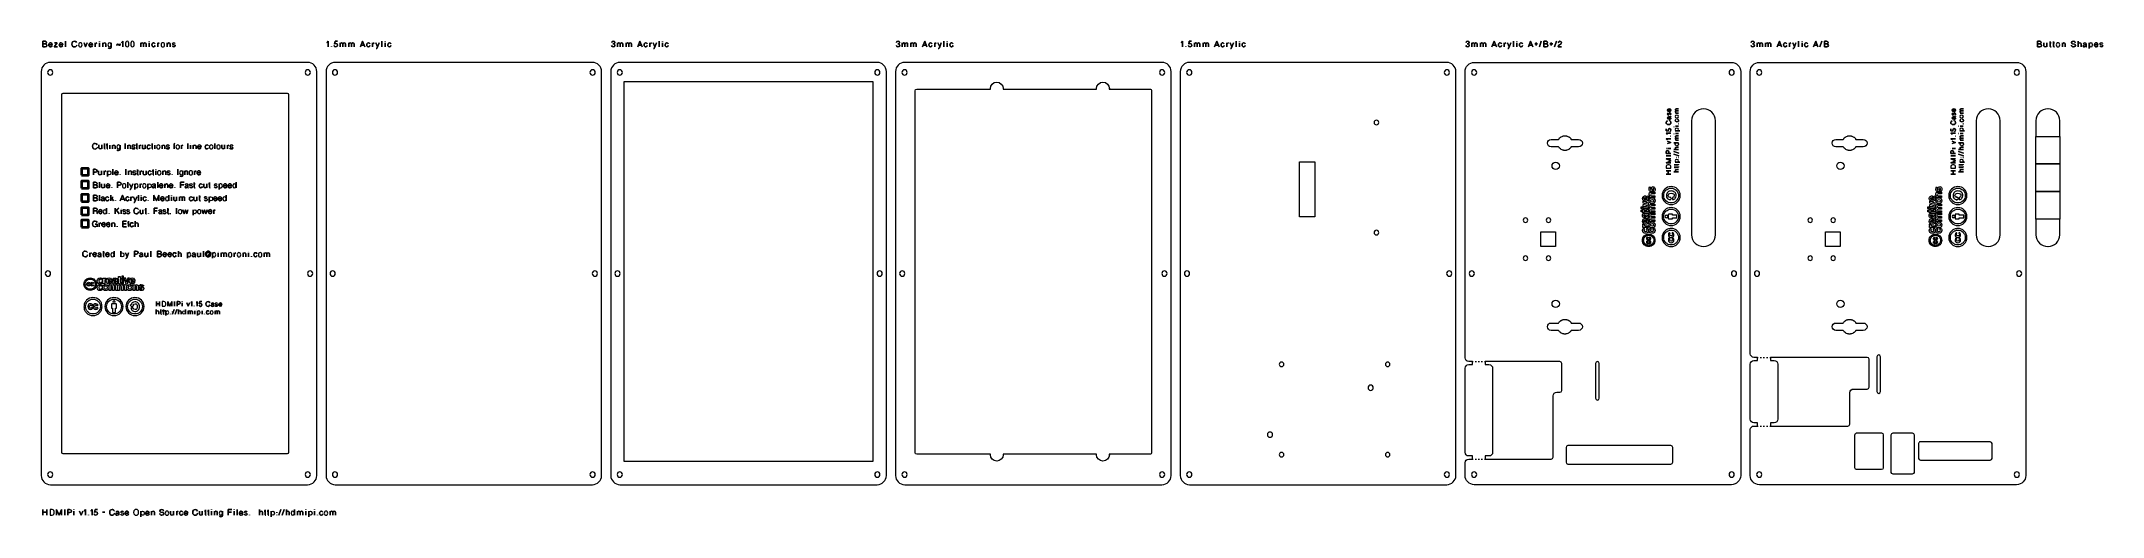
# Model space of a CAD drawing. Header units: inches. Extents: x -20.9 to 23.3, y -6.9 to 3.3.
import ezdxf

# ---------------------------------------------------------------- set-up
doc = ezdxf.new("R2010")
doc.units = ezdxf.units.IN
doc.header["$MEASUREMENT"] = 0
doc.layers.add('Layer 1', color=7, linetype='Continuous')

msp = doc.modelspace()

# ---------------------------------------------------------------- linework, layer by layer
at = {"layer": 'Layer 1', "color": 250, "lineweight": 9}
for points in [[(-3.074, -5.706), (-8.399, -5.706), (-8.399, 2.442), (-3.074, 2.442), (-3.074, -5.706)], [(22.364, 0.677), (21.851, 0.677), (21.851, 1.268), (22.364, 1.268), (22.364, 0.677)], [(6.4, -0.456), (6.068, -0.456), (6.068, 0.726), (6.4, 0.726), (6.4, -0.456)], [(22.364, 0.087), (21.851, 0.087), (21.851, 0.677), (22.364, 0.677), (22.364, 0.087)], [(22.364, -0.504), (21.851, -0.504), (21.851, 0.087), (22.364, 0.087), (22.364, -0.504)], [(11.243, -1.092), (11.243, -0.777), (11.558, -0.777), (11.558, -1.092), (11.243, -1.092)], [(17.343, -1.092), (17.343, -0.777), (17.658, -0.777), (17.658, -1.092), (17.343, -1.092)], [(15.885, -3.47), (15.899, -3.47)], [(15.943, -3.47), (15.973, -3.47)], [(16.008, -3.47), (16.038, -3.47)], [(16.074, -3.47), (16.103, -3.47)], [(16.147, -3.47), (16.161, -3.47)], [(9.774, -3.558), (9.788, -3.558)], [(9.832, -3.558), (9.861, -3.558)], [(9.897, -3.558), (9.927, -3.558)], [(9.963, -3.558), (9.992, -3.558)], [(10.036, -3.558), (10.05, -3.558)], [(15.885, -4.942), (15.899, -4.942)], [(15.943, -4.942), (15.973, -4.942)], [(16.008, -4.942), (16.038, -4.942)], [(16.074, -4.942), (16.103, -4.942)], [(16.147, -4.942), (16.161, -4.942)], [(9.774, -5.65), (9.788, -5.65)], [(9.832, -5.65), (9.861, -5.65)], [(9.897, -5.65), (9.927, -5.65)], [(9.963, -5.65), (9.992, -5.65)], [(10.036, -5.65), (10.05, -5.65)]]:
    msp.add_lwpolyline(points, dxfattribs=at)
at = {"layer": 'Layer 1', "color": 222, "lineweight": 35}
msp.add_lwpolyline([(-20.033, 0.433), (-19.884, 0.433), (-19.884, 0.583), (-20.033, 0.583), (-20.033, 0.433)], dxfattribs=at)
at = {"layer": 'Layer 1', "color": 1, "lineweight": 9}
for points in [[(13.928, 0.458), (13.973, 0.458), (13.973, 0.529), (13.928, 0.529), (14.028, 0.529), (13.973, 0.529), (13.973, 0.458), (14.028, 0.458), (13.928, 0.458)], [(20.129, 0.458), (20.074, 0.458), (20.074, 0.529), (20.129, 0.529), (20.029, 0.529), (20.074, 0.529), (20.074, 0.458), (20.029, 0.458), (20.129, 0.458)]]:
    msp.add_lwpolyline(points, dxfattribs=at)
at = {"layer": 'Layer 1', "color": 140, "lineweight": 35}
msp.add_lwpolyline([(-20.033, 0.158), (-19.884, 0.158), (-19.884, 0.307), (-20.033, 0.307), (-20.033, 0.158)], dxfattribs=at)
at = {"layer": 'Layer 1', "color": 250, "lineweight": 35}
msp.add_lwpolyline([(-20.033, -0.128), (-19.884, -0.128), (-19.884, 0.022), (-20.033, 0.022), (-20.033, -0.128)], dxfattribs=at)
at = {"layer": 'Layer 1', "color": 1, "lineweight": 35}
msp.add_lwpolyline([(-20.033, -0.413), (-19.884, -0.413), (-19.884, -0.264), (-20.033, -0.264), (-20.033, -0.413)], dxfattribs=at)
at = {"layer": 'Layer 1', "color": 112, "lineweight": 9}
for points in [[(13.383, -0.246), (13.383, -0.281), (13.411, -0.281), (13.411, -0.246), (13.383, -0.246)], [(13.424, -0.12), (13.424, -0.158), (13.511, -0.179), (13.511, -0.179), (13.424, -0.2), (13.424, -0.239), (13.546, -0.197), (13.546, -0.161), (13.424, -0.12)], [(13.424, -0.246), (13.424, -0.281), (13.546, -0.281), (13.546, -0.246), (13.424, -0.246)], [(19.527, -0.246), (19.527, -0.281), (19.555, -0.281), (19.555, -0.246), (19.527, -0.246)], [(19.568, -0.12), (19.568, -0.158), (19.655, -0.179), (19.655, -0.179), (19.568, -0.2), (19.568, -0.239), (19.69, -0.197), (19.69, -0.161), (19.568, -0.12)], [(19.568, -0.246), (19.568, -0.281), (19.69, -0.281), (19.69, -0.246), (19.568, -0.246)], [(-19.165, -1.73), (-19.165, -1.758), (-19.129, -1.758), (-19.129, -1.73), (-19.165, -1.73)], [(-19.165, -1.771), (-19.165, -1.893), (-19.129, -1.893), (-19.129, -1.771), (-19.165, -1.771)], [(-19.041, -1.771), (-19.063, -1.858), (-19.063, -1.858), (-19.084, -1.771), (-19.122, -1.771), (-19.081, -1.893), (-19.045, -1.893), (-19.003, -1.771), (-19.041, -1.771)]]:
    msp.add_lwpolyline(points, dxfattribs=at)
at = {"layer": 'Layer 1', "color": 112, "lineweight": 35}
msp.add_lwpolyline([(-20.033, -0.679), (-19.884, -0.679), (-19.884, -0.53), (-20.033, -0.53), (-20.033, -0.679)], dxfattribs=at)
at = {"layer": 'Layer 1', "color": 222, "lineweight": 9}
for points in [[(-18.427, -2.275), (-18.427, -2.32), (-18.357, -2.32), (-18.357, -2.275), (-18.357, -2.375), (-18.357, -2.32), (-18.427, -2.32), (-18.427, -2.375), (-18.427, -2.275)], [(-20.858, -6.854), (-20.858, -6.788), (-20.773, -6.788), (-20.773, -6.854), (-20.773, -6.734), (-20.773, -6.788), (-20.858, -6.788), (-20.858, -6.734), (-20.858, -6.854)]]:
    msp.add_lwpolyline(points, dxfattribs=at)
for points, knots in [([(-20.858, 3.249), (-20.858, 3.249), (-20.811, 3.249), (-20.811, 3.249), (-20.787, 3.249), (-20.778, 3.263), (-20.778, 3.278), (-20.779, 3.292), (-20.789, 3.307), (-20.811, 3.307), (-20.811, 3.307), (-20.858, 3.307), (-20.858, 3.307), (-20.858, 3.307), (-20.858, 3.187), (-20.858, 3.187), (-20.858, 3.187), (-20.806, 3.187), (-20.806, 3.187), (-20.787, 3.187), (-20.772, 3.198), (-20.772, 3.217), (-20.773, 3.236), (-20.789, 3.249), (-20.811, 3.249), (-20.789, 3.249), (-20.773, 3.236), (-20.772, 3.217), (-20.772, 3.198), (-20.787, 3.187), (-20.806, 3.187), (-20.806, 3.187), (-20.858, 3.187), (-20.858, 3.187), (-20.858, 3.187), (-20.858, 3.307), (-20.858, 3.307), (-20.858, 3.307), (-20.811, 3.307), (-20.811, 3.307), (-20.789, 3.307), (-20.779, 3.292), (-20.778, 3.278), (-20.778, 3.263), (-20.787, 3.249), (-20.811, 3.249), (-20.811, 3.249), (-20.858, 3.249), (-20.858, 3.249)], [0, 0, 0, 0, 1, 1, 1, 2, 2, 2, 3, 3, 3, 4, 4, 4, 5, 5, 5, 6, 6, 6, 7, 7, 7, 8, 8, 8, 9, 9, 9, 10, 10, 10, 11, 11, 11, 12, 12, 12, 13, 13, 13, 14, 14, 14, 15, 15, 15, 16, 16, 16, 16]), ([(-20.731, 3.233), (-20.731, 3.233), (-20.657, 3.233), (-20.657, 3.233), (-20.657, 3.251), (-20.664, 3.275), (-20.691, 3.275), (-20.717, 3.275), (-20.731, 3.257), (-20.731, 3.229), (-20.731, 3.202), (-20.713, 3.187), (-20.691, 3.188), (-20.668, 3.188), (-20.659, 3.206), (-20.657, 3.212), (-20.659, 3.206), (-20.668, 3.188), (-20.691, 3.188), (-20.713, 3.187), (-20.731, 3.202), (-20.731, 3.229), (-20.731, 3.257), (-20.717, 3.275), (-20.691, 3.275), (-20.664, 3.275), (-20.657, 3.251), (-20.657, 3.233), (-20.657, 3.233), (-20.731, 3.233), (-20.731, 3.233)], [0, 0, 0, 0, 1, 1, 1, 2, 2, 2, 3, 3, 3, 4, 4, 4, 5, 5, 5, 6, 6, 6, 7, 7, 7, 8, 8, 8, 9, 9, 9, 10, 10, 10, 10]), ([(-20.553, 3.273), (-20.553, 3.273), (-20.616, 3.187), (-20.616, 3.187), (-20.616, 3.187), (-20.547, 3.187), (-20.547, 3.187), (-20.547, 3.187), (-20.616, 3.187), (-20.616, 3.187), (-20.616, 3.187), (-20.553, 3.273), (-20.553, 3.273), (-20.553, 3.273), (-20.611, 3.273), (-20.611, 3.273), (-20.611, 3.273), (-20.553, 3.273), (-20.553, 3.273)], [0, 0, 0, 0, 1, 1, 1, 2, 2, 2, 3, 3, 3, 4, 4, 4, 5, 5, 5, 6, 6, 6, 6]), ([(-20.508, 3.233), (-20.508, 3.233), (-20.433, 3.233), (-20.433, 3.233), (-20.433, 3.251), (-20.441, 3.275), (-20.467, 3.275), (-20.494, 3.275), (-20.508, 3.257), (-20.508, 3.229), (-20.508, 3.202), (-20.489, 3.187), (-20.467, 3.188), (-20.445, 3.188), (-20.435, 3.206), (-20.434, 3.212), (-20.435, 3.206), (-20.445, 3.188), (-20.467, 3.188), (-20.489, 3.187), (-20.508, 3.202), (-20.508, 3.229), (-20.508, 3.257), (-20.494, 3.275), (-20.467, 3.275), (-20.441, 3.275), (-20.433, 3.251), (-20.433, 3.233), (-20.433, 3.233), (-20.508, 3.233), (-20.508, 3.233)], [0, 0, 0, 0, 1, 1, 1, 2, 2, 2, 3, 3, 3, 4, 4, 4, 5, 5, 5, 6, 6, 6, 7, 7, 7, 8, 8, 8, 9, 9, 9, 10, 10, 10, 10]), ([(-20.374, 3.307), (-20.374, 3.307), (-20.374, 3.187), (-20.374, 3.187), (-20.374, 3.187), (-20.374, 3.307), (-20.374, 3.307)], [0, 0, 0, 0, 1, 1, 1, 2, 2, 2, 2]), ([(-20.183, 3.186), (-20.217, 3.186), (-20.235, 3.205), (-20.235, 3.247), (-20.235, 3.29), (-20.217, 3.309), (-20.183, 3.309), (-20.16, 3.309), (-20.144, 3.299), (-20.136, 3.278), (-20.144, 3.299), (-20.16, 3.309), (-20.183, 3.309), (-20.217, 3.309), (-20.235, 3.29), (-20.235, 3.247), (-20.235, 3.205), (-20.217, 3.186), (-20.183, 3.186), (-20.156, 3.186), (-20.139, 3.199), (-20.134, 3.227), (-20.139, 3.199), (-20.156, 3.186), (-20.183, 3.186)], [0, 0, 0, 0, 1, 1, 1, 2, 2, 2, 3, 3, 3, 4, 4, 4, 5, 5, 5, 6, 6, 6, 7, 7, 7, 8, 8, 8, 8]), ([(-20.092, 3.231), (-20.092, 3.264), (-20.075, 3.274), (-20.055, 3.274), (-20.034, 3.274), (-20.017, 3.264), (-20.017, 3.231), (-20.017, 3.197), (-20.034, 3.187), (-20.055, 3.187), (-20.075, 3.187), (-20.092, 3.197), (-20.092, 3.231)], [0, 0, 0, 0, 1, 1, 1, 2, 2, 2, 3, 3, 3, 4, 4, 4, 4]), ([(-20.092, 3.231), (-20.092, 3.264), (-20.075, 3.274), (-20.055, 3.274), (-20.034, 3.274), (-20.017, 3.264), (-20.017, 3.231), (-20.017, 3.197), (-20.034, 3.187), (-20.055, 3.187), (-20.075, 3.187), (-20.092, 3.197), (-20.092, 3.231)], [0, 0, 0, 0, 1, 1, 1, 2, 2, 2, 3, 3, 3, 4, 4, 4, 4]), ([(-19.943, 3.187), (-19.943, 3.187), (-19.977, 3.273), (-19.977, 3.273), (-19.977, 3.273), (-19.943, 3.187), (-19.943, 3.187), (-19.943, 3.187), (-19.909, 3.273), (-19.909, 3.273), (-19.909, 3.273), (-19.943, 3.187), (-19.943, 3.187)], [0, 0, 0, 0, 1, 1, 1, 2, 2, 2, 3, 3, 3, 4, 4, 4, 4]), ([(-19.87, 3.233), (-19.87, 3.233), (-19.795, 3.233), (-19.795, 3.233), (-19.795, 3.251), (-19.803, 3.275), (-19.829, 3.275), (-19.855, 3.275), (-19.87, 3.257), (-19.87, 3.229), (-19.87, 3.202), (-19.851, 3.187), (-19.829, 3.188), (-19.807, 3.188), (-19.797, 3.206), (-19.796, 3.212), (-19.797, 3.206), (-19.807, 3.188), (-19.829, 3.188), (-19.851, 3.187), (-19.87, 3.202), (-19.87, 3.229), (-19.87, 3.257), (-19.855, 3.275), (-19.829, 3.275), (-19.803, 3.275), (-19.795, 3.251), (-19.795, 3.233), (-19.795, 3.233), (-19.87, 3.233), (-19.87, 3.233)], [0, 0, 0, 0, 1, 1, 1, 2, 2, 2, 3, 3, 3, 4, 4, 4, 5, 5, 5, 6, 6, 6, 7, 7, 7, 8, 8, 8, 9, 9, 9, 10, 10, 10, 10]), ([(-19.703, 3.273), (-19.718, 3.273), (-19.736, 3.25), (-19.736, 3.231), (-19.736, 3.25), (-19.718, 3.273), (-19.703, 3.273)], [0, 0, 0, 0, 1, 1, 1, 2, 2, 2, 2]), ([(-19.736, 3.273), (-19.736, 3.273), (-19.736, 3.187), (-19.736, 3.187), (-19.736, 3.187), (-19.736, 3.273), (-19.736, 3.273)], [0, 0, 0, 0, 1, 1, 1, 2, 2, 2, 2]), ([(-19.646, 3.304), (-19.646, 3.304), (-19.646, 3.307), (-19.646, 3.307), (-19.646, 3.307), (-19.646, 3.304), (-19.646, 3.304)], [0, 0, 0, 0, 1, 1, 1, 2, 2, 2, 2]), ([(-19.646, 3.187), (-19.646, 3.187), (-19.646, 3.273), (-19.646, 3.273), (-19.646, 3.273), (-19.646, 3.187), (-19.646, 3.187)], [0, 0, 0, 0, 1, 1, 1, 2, 2, 2, 2]), ([(-19.512, 3.187), (-19.512, 3.187), (-19.512, 3.25), (-19.512, 3.25), (-19.512, 3.258), (-19.519, 3.272), (-19.54, 3.273), (-19.562, 3.273), (-19.573, 3.256), (-19.573, 3.241), (-19.573, 3.256), (-19.562, 3.273), (-19.54, 3.273), (-19.519, 3.272), (-19.512, 3.258), (-19.512, 3.25), (-19.512, 3.25), (-19.512, 3.187), (-19.512, 3.187)], [0, 0, 0, 0, 1, 1, 1, 2, 2, 2, 3, 3, 3, 4, 4, 4, 5, 5, 5, 6, 6, 6, 6]), ([(-19.573, 3.187), (-19.573, 3.187), (-19.573, 3.273), (-19.573, 3.273), (-19.573, 3.273), (-19.573, 3.187), (-19.573, 3.187)], [0, 0, 0, 0, 1, 1, 1, 2, 2, 2, 2]), ([(-19.428, 3.273), (-19.409, 3.273), (-19.393, 3.264), (-19.393, 3.23), (-19.393, 3.197), (-19.409, 3.187), (-19.428, 3.187), (-19.448, 3.187), (-19.463, 3.197), (-19.463, 3.23), (-19.463, 3.264), (-19.448, 3.273), (-19.428, 3.273)], [0, 0, 0, 0, 1, 1, 1, 2, 2, 2, 3, 3, 3, 4, 4, 4, 4]), ([(-19.428, 3.273), (-19.409, 3.273), (-19.393, 3.264), (-19.393, 3.23), (-19.393, 3.197), (-19.409, 3.187), (-19.428, 3.187), (-19.448, 3.187), (-19.463, 3.197), (-19.463, 3.23), (-19.463, 3.264), (-19.448, 3.273), (-19.428, 3.273)], [0, 0, 0, 0, 1, 1, 1, 2, 2, 2, 3, 3, 3, 4, 4, 4, 4]), ([(-19.458, 3.17), (-19.457, 3.16), (-19.444, 3.154), (-19.428, 3.153), (-19.411, 3.153), (-19.393, 3.165), (-19.393, 3.181), (-19.393, 3.181), (-19.393, 3.272), (-19.393, 3.272), (-19.393, 3.272), (-19.393, 3.181), (-19.393, 3.181), (-19.393, 3.165), (-19.411, 3.153), (-19.428, 3.153), (-19.444, 3.154), (-19.457, 3.16), (-19.458, 3.17)], [0, 0, 0, 0, 1, 1, 1, 2, 2, 2, 3, 3, 3, 4, 4, 4, 5, 5, 5, 6, 6, 6, 6]), ([(-19.28, 3.222), (-19.281, 3.239), (-19.272, 3.247), (-19.26, 3.247), (-19.253, 3.247), (-19.248, 3.245), (-19.237, 3.24), (-19.228, 3.236), (-19.222, 3.233), (-19.216, 3.233), (-19.21, 3.233), (-19.207, 3.238), (-19.207, 3.247), (-19.207, 3.247), (-19.197, 3.247), (-19.197, 3.247), (-19.196, 3.228), (-19.206, 3.222), (-19.216, 3.222), (-19.223, 3.222), (-19.229, 3.224), (-19.24, 3.229), (-19.248, 3.233), (-19.254, 3.236), (-19.26, 3.236), (-19.266, 3.236), (-19.27, 3.232), (-19.27, 3.222), (-19.27, 3.222), (-19.28, 3.222), (-19.28, 3.222)], [0, 0, 0, 0, 1, 1, 1, 2, 2, 2, 3, 3, 3, 4, 4, 4, 5, 5, 5, 6, 6, 6, 7, 7, 7, 8, 8, 8, 9, 9, 9, 10, 10, 10, 10]), ([(-19.143, 3.187), (-19.143, 3.187), (-19.143, 3.307), (-19.143, 3.307), (-19.143, 3.287), (-19.162, 3.282), (-19.171, 3.281), (-19.162, 3.282), (-19.143, 3.287), (-19.143, 3.307), (-19.143, 3.307), (-19.143, 3.187), (-19.143, 3.187)], [0, 0, 0, 0, 1, 1, 1, 2, 2, 2, 3, 3, 3, 4, 4, 4, 4]), ([(-19.087, 3.247), (-19.087, 3.28), (-19.08, 3.307), (-19.05, 3.307), (-19.021, 3.307), (-19.014, 3.28), (-19.014, 3.247), (-19.014, 3.214), (-19.021, 3.187), (-19.05, 3.187), (-19.08, 3.187), (-19.087, 3.214), (-19.087, 3.247)], [0, 0, 0, 0, 1, 1, 1, 2, 2, 2, 3, 3, 3, 4, 4, 4, 4]), ([(-19.087, 3.247), (-19.087, 3.28), (-19.08, 3.307), (-19.05, 3.307), (-19.021, 3.307), (-19.014, 3.28), (-19.014, 3.247), (-19.014, 3.214), (-19.021, 3.187), (-19.05, 3.187), (-19.08, 3.187), (-19.087, 3.214), (-19.087, 3.247)], [0, 0, 0, 0, 1, 1, 1, 2, 2, 2, 3, 3, 3, 4, 4, 4, 4]), ([(-18.974, 3.247), (-18.974, 3.28), (-18.967, 3.307), (-18.938, 3.307), (-18.909, 3.307), (-18.902, 3.28), (-18.902, 3.247), (-18.902, 3.214), (-18.909, 3.187), (-18.938, 3.187), (-18.967, 3.187), (-18.974, 3.214), (-18.974, 3.247)], [0, 0, 0, 0, 1, 1, 1, 2, 2, 2, 3, 3, 3, 4, 4, 4, 4]), ([(-18.974, 3.247), (-18.974, 3.28), (-18.967, 3.307), (-18.938, 3.307), (-18.909, 3.307), (-18.902, 3.28), (-18.902, 3.247), (-18.902, 3.214), (-18.909, 3.187), (-18.938, 3.187), (-18.967, 3.187), (-18.974, 3.214), (-18.974, 3.247)], [0, 0, 0, 0, 1, 1, 1, 2, 2, 2, 3, 3, 3, 4, 4, 4, 4]), ([(-18.704, 3.187), (-18.704, 3.187), (-18.704, 3.25), (-18.704, 3.25), (-18.704, 3.258), (-18.709, 3.272), (-18.73, 3.273), (-18.751, 3.273), (-18.761, 3.256), (-18.761, 3.241), (-18.761, 3.256), (-18.751, 3.273), (-18.73, 3.273), (-18.709, 3.272), (-18.704, 3.258), (-18.704, 3.25), (-18.704, 3.25), (-18.704, 3.187), (-18.704, 3.187)], [0, 0, 0, 0, 1, 1, 1, 2, 2, 2, 3, 3, 3, 4, 4, 4, 5, 5, 5, 6, 6, 6, 6]), ([(-18.761, 3.187), (-18.761, 3.187), (-18.761, 3.273), (-18.761, 3.273), (-18.761, 3.273), (-18.761, 3.187), (-18.761, 3.187)], [0, 0, 0, 0, 1, 1, 1, 2, 2, 2, 2]), ([(-18.647, 3.187), (-18.647, 3.187), (-18.647, 3.25), (-18.647, 3.25), (-18.647, 3.258), (-18.654, 3.272), (-18.675, 3.273), (-18.697, 3.273), (-18.704, 3.256), (-18.704, 3.241), (-18.704, 3.256), (-18.697, 3.273), (-18.675, 3.273), (-18.654, 3.272), (-18.647, 3.258), (-18.647, 3.25), (-18.647, 3.25), (-18.647, 3.187), (-18.647, 3.187)], [0, 0, 0, 0, 1, 1, 1, 2, 2, 2, 3, 3, 3, 4, 4, 4, 5, 5, 5, 6, 6, 6, 6]), ([(-18.578, 3.307), (-18.578, 3.307), (-18.578, 3.304), (-18.578, 3.304), (-18.578, 3.304), (-18.578, 3.307), (-18.578, 3.307)], [0, 0, 0, 0, 1, 1, 1, 2, 2, 2, 2]), ([(-18.578, 3.273), (-18.578, 3.273), (-18.578, 3.187), (-18.578, 3.187), (-18.578, 3.187), (-18.578, 3.273), (-18.578, 3.273)], [0, 0, 0, 0, 1, 1, 1, 2, 2, 2, 2]), ([(-18.455, 3.214), (-18.455, 3.2), (-18.47, 3.187), (-18.484, 3.187), (-18.498, 3.187), (-18.522, 3.189), (-18.522, 3.231), (-18.522, 3.273), (-18.495, 3.273), (-18.483, 3.273), (-18.472, 3.273), (-18.456, 3.264), (-18.455, 3.253), (-18.456, 3.264), (-18.472, 3.273), (-18.483, 3.273), (-18.495, 3.273), (-18.522, 3.273), (-18.522, 3.231), (-18.522, 3.189), (-18.498, 3.187), (-18.484, 3.187), (-18.47, 3.187), (-18.455, 3.2), (-18.455, 3.214)], [0, 0, 0, 0, 1, 1, 1, 2, 2, 2, 3, 3, 3, 4, 4, 4, 5, 5, 5, 6, 6, 6, 7, 7, 7, 8, 8, 8, 8]), ([(-18.397, 3.231), (-18.397, 3.25), (-18.38, 3.273), (-18.364, 3.273), (-18.38, 3.273), (-18.397, 3.25), (-18.397, 3.231)], [0, 0, 0, 0, 1, 1, 1, 2, 2, 2, 2]), ([(-18.397, 3.187), (-18.397, 3.187), (-18.397, 3.273), (-18.397, 3.273), (-18.397, 3.273), (-18.397, 3.187), (-18.397, 3.187)], [0, 0, 0, 0, 1, 1, 1, 2, 2, 2, 2]), ([(-18.326, 3.231), (-18.326, 3.264), (-18.309, 3.274), (-18.288, 3.274), (-18.267, 3.274), (-18.25, 3.264), (-18.25, 3.231), (-18.25, 3.197), (-18.267, 3.187), (-18.288, 3.187), (-18.309, 3.187), (-18.326, 3.197), (-18.326, 3.231)], [0, 0, 0, 0, 1, 1, 1, 2, 2, 2, 3, 3, 3, 4, 4, 4, 4]), ([(-18.326, 3.231), (-18.326, 3.264), (-18.309, 3.274), (-18.288, 3.274), (-18.267, 3.274), (-18.25, 3.264), (-18.25, 3.231), (-18.25, 3.197), (-18.267, 3.187), (-18.288, 3.187), (-18.309, 3.187), (-18.326, 3.197), (-18.326, 3.231)], [0, 0, 0, 0, 1, 1, 1, 2, 2, 2, 3, 3, 3, 4, 4, 4, 4]), ([(-18.131, 3.25), (-18.131, 3.258), (-18.139, 3.272), (-18.16, 3.273), (-18.181, 3.273), (-18.192, 3.256), (-18.192, 3.241), (-18.192, 3.256), (-18.181, 3.273), (-18.16, 3.273), (-18.139, 3.272), (-18.131, 3.258), (-18.131, 3.25), (-18.131, 3.25), (-18.131, 3.187), (-18.131, 3.187), (-18.131, 3.187), (-18.131, 3.25), (-18.131, 3.25)], [0, 0, 0, 0, 1, 1, 1, 2, 2, 2, 3, 3, 3, 4, 4, 4, 5, 5, 5, 6, 6, 6, 6]), ([(-18.192, 3.273), (-18.192, 3.273), (-18.192, 3.187), (-18.192, 3.187), (-18.192, 3.187), (-18.192, 3.273), (-18.192, 3.273)], [0, 0, 0, 0, 1, 1, 1, 2, 2, 2, 2]), ([(-18.025, 3.257), (-18.025, 3.261), (-18.03, 3.273), (-18.051, 3.274), (-18.072, 3.274), (-18.082, 3.268), (-18.082, 3.255), (-18.082, 3.242), (-18.071, 3.238), (-18.067, 3.237), (-18.067, 3.237), (-18.036, 3.227), (-18.036, 3.227), (-18.031, 3.226), (-18.021, 3.222), (-18.021, 3.21), (-18.021, 3.197), (-18.035, 3.187), (-18.051, 3.187), (-18.068, 3.187), (-18.083, 3.196), (-18.083, 3.209), (-18.083, 3.196), (-18.068, 3.187), (-18.051, 3.187), (-18.035, 3.187), (-18.021, 3.197), (-18.021, 3.21), (-18.021, 3.222), (-18.031, 3.226), (-18.036, 3.227), (-18.036, 3.227), (-18.067, 3.237), (-18.067, 3.237), (-18.071, 3.238), (-18.082, 3.242), (-18.082, 3.255), (-18.082, 3.268), (-18.072, 3.274), (-18.051, 3.274), (-18.03, 3.273), (-18.025, 3.261), (-18.025, 3.257)], [0, 0, 0, 0, 1, 1, 1, 2, 2, 2, 3, 3, 3, 4, 4, 4, 5, 5, 5, 6, 6, 6, 7, 7, 7, 8, 8, 8, 9, 9, 9, 10, 10, 10, 11, 11, 11, 12, 12, 12, 13, 13, 13, 14, 14, 14, 14]), ([(-14.745, 3.187), (-14.745, 3.187), (-14.745, 3.307), (-14.745, 3.307), (-14.745, 3.287), (-14.765, 3.282), (-14.773, 3.281), (-14.765, 3.282), (-14.745, 3.287), (-14.745, 3.307), (-14.745, 3.307), (-14.745, 3.187), (-14.745, 3.187)], [0, 0, 0, 0, 1, 1, 1, 2, 2, 2, 3, 3, 3, 4, 4, 4, 4]), ([(-14.671, 3.196), (-14.671, 3.196), (-14.671, 3.187), (-14.671, 3.187), (-14.671, 3.187), (-14.671, 3.196), (-14.671, 3.196)], [0, 0, 0, 0, 1, 1, 1, 2, 2, 2, 2]), ([(-14.598, 3.307), (-14.598, 3.307), (-14.611, 3.248), (-14.611, 3.248), (-14.602, 3.256), (-14.596, 3.26), (-14.579, 3.26), (-14.563, 3.26), (-14.544, 3.249), (-14.544, 3.226), (-14.544, 3.216), (-14.55, 3.187), (-14.58, 3.187), (-14.609, 3.187), (-14.613, 3.204), (-14.615, 3.214), (-14.613, 3.204), (-14.609, 3.187), (-14.58, 3.187), (-14.55, 3.187), (-14.544, 3.216), (-14.544, 3.226), (-14.544, 3.249), (-14.563, 3.26), (-14.579, 3.26), (-14.596, 3.26), (-14.602, 3.256), (-14.611, 3.248), (-14.611, 3.248), (-14.598, 3.307), (-14.598, 3.307), (-14.598, 3.307), (-14.548, 3.307), (-14.548, 3.307), (-14.548, 3.307), (-14.598, 3.307), (-14.598, 3.307)], [0, 0, 0, 0, 1, 1, 1, 2, 2, 2, 3, 3, 3, 4, 4, 4, 5, 5, 5, 6, 6, 6, 7, 7, 7, 8, 8, 8, 9, 9, 9, 10, 10, 10, 11, 11, 11, 12, 12, 12, 12]), ([(-14.43, 3.25), (-14.43, 3.258), (-14.435, 3.272), (-14.456, 3.273), (-14.477, 3.273), (-14.487, 3.256), (-14.487, 3.241), (-14.487, 3.256), (-14.477, 3.273), (-14.456, 3.273), (-14.435, 3.272), (-14.43, 3.258), (-14.43, 3.25), (-14.43, 3.25), (-14.43, 3.187), (-14.43, 3.187), (-14.43, 3.187), (-14.43, 3.25), (-14.43, 3.25)], [0, 0, 0, 0, 1, 1, 1, 2, 2, 2, 3, 3, 3, 4, 4, 4, 5, 5, 5, 6, 6, 6, 6]), ([(-14.487, 3.273), (-14.487, 3.273), (-14.487, 3.187), (-14.487, 3.187), (-14.487, 3.187), (-14.487, 3.273), (-14.487, 3.273)], [0, 0, 0, 0, 1, 1, 1, 2, 2, 2, 2]), ([(-14.373, 3.25), (-14.373, 3.258), (-14.38, 3.272), (-14.401, 3.273), (-14.422, 3.273), (-14.43, 3.256), (-14.43, 3.241), (-14.43, 3.256), (-14.422, 3.273), (-14.401, 3.273), (-14.38, 3.272), (-14.373, 3.258), (-14.373, 3.25), (-14.373, 3.25), (-14.373, 3.187), (-14.373, 3.187), (-14.373, 3.187), (-14.373, 3.25), (-14.373, 3.25)], [0, 0, 0, 0, 1, 1, 1, 2, 2, 2, 3, 3, 3, 4, 4, 4, 5, 5, 5, 6, 6, 6, 6]), ([(-14.247, 3.25), (-14.247, 3.258), (-14.252, 3.272), (-14.273, 3.273), (-14.294, 3.273), (-14.304, 3.256), (-14.304, 3.241), (-14.304, 3.256), (-14.294, 3.273), (-14.273, 3.273), (-14.252, 3.272), (-14.247, 3.258), (-14.247, 3.25), (-14.247, 3.25), (-14.247, 3.187), (-14.247, 3.187), (-14.247, 3.187), (-14.247, 3.25), (-14.247, 3.25)], [0, 0, 0, 0, 1, 1, 1, 2, 2, 2, 3, 3, 3, 4, 4, 4, 5, 5, 5, 6, 6, 6, 6]), ([(-14.304, 3.273), (-14.304, 3.273), (-14.304, 3.187), (-14.304, 3.187), (-14.304, 3.187), (-14.304, 3.273), (-14.304, 3.273)], [0, 0, 0, 0, 1, 1, 1, 2, 2, 2, 2]), ([(-14.19, 3.25), (-14.19, 3.258), (-14.197, 3.272), (-14.218, 3.273), (-14.239, 3.273), (-14.247, 3.256), (-14.247, 3.241), (-14.247, 3.256), (-14.239, 3.273), (-14.218, 3.273), (-14.197, 3.272), (-14.19, 3.258), (-14.19, 3.25), (-14.19, 3.25), (-14.19, 3.187), (-14.19, 3.187), (-14.19, 3.187), (-14.19, 3.25), (-14.19, 3.25)], [0, 0, 0, 0, 1, 1, 1, 2, 2, 2, 3, 3, 3, 4, 4, 4, 5, 5, 5, 6, 6, 6, 6]), ([(-14.008, 3.307), (-14.008, 3.307), (-13.96, 3.187), (-13.96, 3.187), (-13.96, 3.187), (-14.008, 3.307), (-14.008, 3.307), (-14.008, 3.307), (-14.055, 3.187), (-14.055, 3.187), (-14.055, 3.187), (-14.008, 3.307), (-14.008, 3.307)], [0, 0, 0, 0, 1, 1, 1, 2, 2, 2, 3, 3, 3, 4, 4, 4, 4]), ([(-13.975, 3.225), (-13.975, 3.225), (-14.04, 3.225), (-14.04, 3.225), (-14.04, 3.225), (-13.975, 3.225), (-13.975, 3.225)], [0, 0, 0, 0, 1, 1, 1, 2, 2, 2, 2]), ([(-13.851, 3.214), (-13.852, 3.2), (-13.867, 3.187), (-13.881, 3.187), (-13.895, 3.187), (-13.919, 3.189), (-13.919, 3.231), (-13.919, 3.273), (-13.892, 3.273), (-13.88, 3.273), (-13.869, 3.273), (-13.853, 3.264), (-13.852, 3.253), (-13.853, 3.264), (-13.869, 3.273), (-13.88, 3.273), (-13.892, 3.273), (-13.919, 3.273), (-13.919, 3.231), (-13.919, 3.189), (-13.895, 3.187), (-13.881, 3.187), (-13.867, 3.187), (-13.852, 3.2), (-13.851, 3.214)], [0, 0, 0, 0, 1, 1, 1, 2, 2, 2, 3, 3, 3, 4, 4, 4, 5, 5, 5, 6, 6, 6, 7, 7, 7, 8, 8, 8, 8]), ([(-13.761, 3.273), (-13.777, 3.273), (-13.794, 3.25), (-13.794, 3.231), (-13.794, 3.25), (-13.777, 3.273), (-13.761, 3.273)], [0, 0, 0, 0, 1, 1, 1, 2, 2, 2, 2]), ([(-13.794, 3.273), (-13.794, 3.273), (-13.794, 3.187), (-13.794, 3.187), (-13.794, 3.187), (-13.794, 3.273), (-13.794, 3.273)], [0, 0, 0, 0, 1, 1, 1, 2, 2, 2, 2]), ([(-13.686, 3.187), (-13.686, 3.187), (-13.723, 3.272), (-13.723, 3.272), (-13.723, 3.272), (-13.686, 3.187), (-13.686, 3.187)], [0, 0, 0, 0, 1, 1, 1, 2, 2, 2, 2]), ([(-13.694, 3.165), (-13.694, 3.165), (-13.654, 3.271), (-13.654, 3.271), (-13.654, 3.271), (-13.694, 3.165), (-13.694, 3.165), (-13.697, 3.155), (-13.705, 3.149), (-13.716, 3.153), (-13.705, 3.149), (-13.697, 3.155), (-13.694, 3.165)], [0, 0, 0, 0, 1, 1, 1, 2, 2, 2, 3, 3, 3, 4, 4, 4, 4]), ([(-13.597, 3.187), (-13.597, 3.187), (-13.597, 3.307), (-13.597, 3.307), (-13.597, 3.307), (-13.597, 3.187), (-13.597, 3.187)], [0, 0, 0, 0, 1, 1, 1, 2, 2, 2, 2]), ([(-13.523, 3.307), (-13.523, 3.307), (-13.523, 3.304), (-13.523, 3.304), (-13.523, 3.304), (-13.523, 3.307), (-13.523, 3.307)], [0, 0, 0, 0, 1, 1, 1, 2, 2, 2, 2]), ([(-13.523, 3.273), (-13.523, 3.273), (-13.523, 3.187), (-13.523, 3.187), (-13.523, 3.187), (-13.523, 3.273), (-13.523, 3.273)], [0, 0, 0, 0, 1, 1, 1, 2, 2, 2, 2]), ([(-13.429, 3.187), (-13.443, 3.187), (-13.467, 3.189), (-13.467, 3.231), (-13.467, 3.273), (-13.44, 3.273), (-13.429, 3.273), (-13.417, 3.273), (-13.401, 3.264), (-13.4, 3.253), (-13.401, 3.264), (-13.417, 3.273), (-13.429, 3.273), (-13.44, 3.273), (-13.467, 3.273), (-13.467, 3.231), (-13.467, 3.189), (-13.443, 3.187), (-13.429, 3.187), (-13.415, 3.187), (-13.4, 3.2), (-13.4, 3.214), (-13.4, 3.2), (-13.415, 3.187), (-13.429, 3.187)], [0, 0, 0, 0, 1, 1, 1, 2, 2, 2, 3, 3, 3, 4, 4, 4, 5, 5, 5, 6, 6, 6, 7, 7, 7, 8, 8, 8, 8]), ([(-8.637, 3.187), (-8.615, 3.187), (-8.601, 3.196), (-8.601, 3.218), (-8.601, 3.24), (-8.614, 3.252), (-8.643, 3.252), (-8.614, 3.252), (-8.604, 3.263), (-8.604, 3.279), (-8.604, 3.295), (-8.613, 3.308), (-8.635, 3.308), (-8.658, 3.308), (-8.669, 3.294), (-8.669, 3.278), (-8.669, 3.294), (-8.658, 3.308), (-8.635, 3.308), (-8.613, 3.308), (-8.604, 3.295), (-8.604, 3.279), (-8.604, 3.263), (-8.614, 3.252), (-8.643, 3.252), (-8.614, 3.252), (-8.601, 3.24), (-8.601, 3.218), (-8.601, 3.196), (-8.615, 3.187), (-8.637, 3.187), (-8.658, 3.187), (-8.671, 3.199), (-8.671, 3.217), (-8.671, 3.199), (-8.658, 3.187), (-8.637, 3.187)], [0, 0, 0, 0, 1, 1, 1, 2, 2, 2, 3, 3, 3, 4, 4, 4, 5, 5, 5, 6, 6, 6, 7, 7, 7, 8, 8, 8, 9, 9, 9, 10, 10, 10, 11, 11, 11, 12, 12, 12, 12]), ([(-8.486, 3.25), (-8.486, 3.258), (-8.491, 3.272), (-8.513, 3.273), (-8.534, 3.273), (-8.543, 3.256), (-8.543, 3.241), (-8.543, 3.256), (-8.534, 3.273), (-8.513, 3.273), (-8.491, 3.272), (-8.486, 3.258), (-8.486, 3.25), (-8.486, 3.25), (-8.486, 3.187), (-8.486, 3.187), (-8.486, 3.187), (-8.486, 3.25), (-8.486, 3.25)], [0, 0, 0, 0, 1, 1, 1, 2, 2, 2, 3, 3, 3, 4, 4, 4, 5, 5, 5, 6, 6, 6, 6]), ([(-8.543, 3.273), (-8.543, 3.273), (-8.543, 3.187), (-8.543, 3.187), (-8.543, 3.187), (-8.543, 3.273), (-8.543, 3.273)], [0, 0, 0, 0, 1, 1, 1, 2, 2, 2, 2]), ([(-8.429, 3.25), (-8.429, 3.258), (-8.436, 3.272), (-8.458, 3.273), (-8.479, 3.273), (-8.486, 3.256), (-8.486, 3.241), (-8.486, 3.256), (-8.479, 3.273), (-8.458, 3.273), (-8.436, 3.272), (-8.429, 3.258), (-8.429, 3.25), (-8.429, 3.25), (-8.429, 3.187), (-8.429, 3.187), (-8.429, 3.187), (-8.429, 3.25), (-8.429, 3.25)], [0, 0, 0, 0, 1, 1, 1, 2, 2, 2, 3, 3, 3, 4, 4, 4, 5, 5, 5, 6, 6, 6, 6]), ([(-8.303, 3.187), (-8.303, 3.187), (-8.303, 3.25), (-8.303, 3.25), (-8.303, 3.258), (-8.308, 3.272), (-8.33, 3.273), (-8.351, 3.273), (-8.36, 3.256), (-8.36, 3.241), (-8.36, 3.256), (-8.351, 3.273), (-8.33, 3.273), (-8.308, 3.272), (-8.303, 3.258), (-8.303, 3.25), (-8.303, 3.25), (-8.303, 3.187), (-8.303, 3.187)], [0, 0, 0, 0, 1, 1, 1, 2, 2, 2, 3, 3, 3, 4, 4, 4, 5, 5, 5, 6, 6, 6, 6]), ([(-8.36, 3.187), (-8.36, 3.187), (-8.36, 3.273), (-8.36, 3.273), (-8.36, 3.273), (-8.36, 3.187), (-8.36, 3.187)], [0, 0, 0, 0, 1, 1, 1, 2, 2, 2, 2]), ([(-8.246, 3.187), (-8.246, 3.187), (-8.246, 3.25), (-8.246, 3.25), (-8.246, 3.258), (-8.253, 3.272), (-8.275, 3.273), (-8.296, 3.273), (-8.303, 3.256), (-8.303, 3.241), (-8.303, 3.256), (-8.296, 3.273), (-8.275, 3.273), (-8.253, 3.272), (-8.246, 3.258), (-8.246, 3.25), (-8.246, 3.25), (-8.246, 3.187), (-8.246, 3.187)], [0, 0, 0, 0, 1, 1, 1, 2, 2, 2, 3, 3, 3, 4, 4, 4, 5, 5, 5, 6, 6, 6, 6]), ([(-8.112, 3.187), (-8.112, 3.187), (-8.064, 3.307), (-8.064, 3.307), (-8.064, 3.307), (-8.016, 3.187), (-8.016, 3.187), (-8.016, 3.187), (-8.064, 3.307), (-8.064, 3.307), (-8.064, 3.307), (-8.112, 3.187), (-8.112, 3.187)], [0, 0, 0, 0, 1, 1, 1, 2, 2, 2, 3, 3, 3, 4, 4, 4, 4]), ([(-8.097, 3.225), (-8.097, 3.225), (-8.032, 3.225), (-8.032, 3.225), (-8.032, 3.225), (-8.097, 3.225), (-8.097, 3.225)], [0, 0, 0, 0, 1, 1, 1, 2, 2, 2, 2]), ([(-7.908, 3.214), (-7.908, 3.2), (-7.923, 3.187), (-7.938, 3.187), (-7.952, 3.187), (-7.976, 3.189), (-7.976, 3.231), (-7.976, 3.273), (-7.949, 3.273), (-7.937, 3.273), (-7.925, 3.273), (-7.909, 3.264), (-7.908, 3.253), (-7.909, 3.264), (-7.925, 3.273), (-7.937, 3.273), (-7.949, 3.273), (-7.976, 3.273), (-7.976, 3.231), (-7.976, 3.189), (-7.952, 3.187), (-7.938, 3.187), (-7.923, 3.187), (-7.908, 3.2), (-7.908, 3.214)], [0, 0, 0, 0, 1, 1, 1, 2, 2, 2, 3, 3, 3, 4, 4, 4, 5, 5, 5, 6, 6, 6, 7, 7, 7, 8, 8, 8, 8]), ([(-7.85, 3.231), (-7.851, 3.25), (-7.833, 3.273), (-7.818, 3.273), (-7.833, 3.273), (-7.851, 3.25), (-7.85, 3.231)], [0, 0, 0, 0, 1, 1, 1, 2, 2, 2, 2]), ([(-7.85, 3.187), (-7.85, 3.187), (-7.85, 3.273), (-7.85, 3.273), (-7.85, 3.273), (-7.85, 3.187), (-7.85, 3.187)], [0, 0, 0, 0, 1, 1, 1, 2, 2, 2, 2]), ([(-7.779, 3.272), (-7.779, 3.272), (-7.742, 3.187), (-7.742, 3.187), (-7.742, 3.187), (-7.779, 3.272), (-7.779, 3.272)], [0, 0, 0, 0, 1, 1, 1, 2, 2, 2, 2]), ([(-7.773, 3.153), (-7.762, 3.149), (-7.754, 3.155), (-7.75, 3.165), (-7.75, 3.165), (-7.711, 3.271), (-7.711, 3.271), (-7.711, 3.271), (-7.75, 3.165), (-7.75, 3.165), (-7.754, 3.155), (-7.762, 3.149), (-7.773, 3.153)], [0, 0, 0, 0, 1, 1, 1, 2, 2, 2, 3, 3, 3, 4, 4, 4, 4]), ([(-7.653, 3.307), (-7.653, 3.307), (-7.653, 3.187), (-7.653, 3.187), (-7.653, 3.187), (-7.653, 3.307), (-7.653, 3.307)], [0, 0, 0, 0, 1, 1, 1, 2, 2, 2, 2]), ([(-7.579, 3.304), (-7.579, 3.304), (-7.579, 3.307), (-7.579, 3.307), (-7.579, 3.307), (-7.579, 3.304), (-7.579, 3.304)], [0, 0, 0, 0, 1, 1, 1, 2, 2, 2, 2]), ([(-7.579, 3.187), (-7.579, 3.187), (-7.579, 3.273), (-7.579, 3.273), (-7.579, 3.273), (-7.579, 3.187), (-7.579, 3.187)], [0, 0, 0, 0, 1, 1, 1, 2, 2, 2, 2]), ([(-7.456, 3.214), (-7.457, 3.2), (-7.472, 3.187), (-7.486, 3.187), (-7.5, 3.187), (-7.524, 3.189), (-7.524, 3.231), (-7.524, 3.273), (-7.497, 3.273), (-7.485, 3.273), (-7.473, 3.273), (-7.458, 3.264), (-7.457, 3.253), (-7.458, 3.264), (-7.473, 3.273), (-7.485, 3.273), (-7.497, 3.273), (-7.524, 3.273), (-7.524, 3.231), (-7.524, 3.189), (-7.5, 3.187), (-7.486, 3.187), (-7.472, 3.187), (-7.457, 3.2), (-7.456, 3.214)], [0, 0, 0, 0, 1, 1, 1, 2, 2, 2, 3, 3, 3, 4, 4, 4, 5, 5, 5, 6, 6, 6, 7, 7, 7, 8, 8, 8, 8]), ([(-2.534, 3.187), (-2.513, 3.187), (-2.498, 3.196), (-2.498, 3.218), (-2.498, 3.24), (-2.511, 3.252), (-2.54, 3.252), (-2.511, 3.252), (-2.502, 3.263), (-2.502, 3.279), (-2.502, 3.295), (-2.51, 3.308), (-2.533, 3.308), (-2.555, 3.308), (-2.566, 3.294), (-2.566, 3.278), (-2.566, 3.294), (-2.555, 3.308), (-2.533, 3.308), (-2.51, 3.308), (-2.502, 3.295), (-2.502, 3.279), (-2.502, 3.263), (-2.511, 3.252), (-2.54, 3.252), (-2.511, 3.252), (-2.498, 3.24), (-2.498, 3.218), (-2.498, 3.196), (-2.513, 3.187), (-2.534, 3.187), (-2.556, 3.187), (-2.569, 3.199), (-2.569, 3.217), (-2.569, 3.199), (-2.556, 3.187), (-2.534, 3.187)], [0, 0, 0, 0, 1, 1, 1, 2, 2, 2, 3, 3, 3, 4, 4, 4, 5, 5, 5, 6, 6, 6, 7, 7, 7, 8, 8, 8, 9, 9, 9, 10, 10, 10, 11, 11, 11, 12, 12, 12, 12]), ([(-2.384, 3.187), (-2.384, 3.187), (-2.384, 3.25), (-2.384, 3.25), (-2.384, 3.258), (-2.389, 3.272), (-2.41, 3.273), (-2.431, 3.273), (-2.441, 3.256), (-2.441, 3.241), (-2.441, 3.256), (-2.431, 3.273), (-2.41, 3.273), (-2.389, 3.272), (-2.384, 3.258), (-2.384, 3.25), (-2.384, 3.25), (-2.384, 3.187), (-2.384, 3.187)], [0, 0, 0, 0, 1, 1, 1, 2, 2, 2, 3, 3, 3, 4, 4, 4, 5, 5, 5, 6, 6, 6, 6]), ([(-2.441, 3.187), (-2.441, 3.187), (-2.441, 3.273), (-2.441, 3.273), (-2.441, 3.273), (-2.441, 3.187), (-2.441, 3.187)], [0, 0, 0, 0, 1, 1, 1, 2, 2, 2, 2]), ([(-2.327, 3.187), (-2.327, 3.187), (-2.327, 3.25), (-2.327, 3.25), (-2.327, 3.258), (-2.334, 3.272), (-2.355, 3.273), (-2.376, 3.273), (-2.384, 3.256), (-2.384, 3.241), (-2.384, 3.256), (-2.376, 3.273), (-2.355, 3.273), (-2.334, 3.272), (-2.327, 3.258), (-2.327, 3.25), (-2.327, 3.25), (-2.327, 3.187), (-2.327, 3.187)], [0, 0, 0, 0, 1, 1, 1, 2, 2, 2, 3, 3, 3, 4, 4, 4, 5, 5, 5, 6, 6, 6, 6]), ([(-2.201, 3.25), (-2.201, 3.258), (-2.206, 3.272), (-2.227, 3.273), (-2.248, 3.273), (-2.258, 3.256), (-2.258, 3.241), (-2.258, 3.256), (-2.248, 3.273), (-2.227, 3.273), (-2.206, 3.272), (-2.201, 3.258), (-2.201, 3.25), (-2.201, 3.25), (-2.201, 3.187), (-2.201, 3.187), (-2.201, 3.187), (-2.201, 3.25), (-2.201, 3.25)], [0, 0, 0, 0, 1, 1, 1, 2, 2, 2, 3, 3, 3, 4, 4, 4, 5, 5, 5, 6, 6, 6, 6]), ([(-2.258, 3.273), (-2.258, 3.273), (-2.258, 3.187), (-2.258, 3.187), (-2.258, 3.187), (-2.258, 3.273), (-2.258, 3.273)], [0, 0, 0, 0, 1, 1, 1, 2, 2, 2, 2]), ([(-2.144, 3.25), (-2.144, 3.258), (-2.151, 3.272), (-2.172, 3.273), (-2.193, 3.273), (-2.201, 3.256), (-2.201, 3.241), (-2.201, 3.256), (-2.193, 3.273), (-2.172, 3.273), (-2.151, 3.272), (-2.144, 3.258), (-2.144, 3.25), (-2.144, 3.25), (-2.144, 3.187), (-2.144, 3.187), (-2.144, 3.187), (-2.144, 3.25), (-2.144, 3.25)], [0, 0, 0, 0, 1, 1, 1, 2, 2, 2, 3, 3, 3, 4, 4, 4, 5, 5, 5, 6, 6, 6, 6]), ([(-2.01, 3.187), (-2.01, 3.187), (-1.962, 3.307), (-1.962, 3.307), (-1.962, 3.307), (-1.914, 3.187), (-1.914, 3.187), (-1.914, 3.187), (-1.962, 3.307), (-1.962, 3.307), (-1.962, 3.307), (-2.01, 3.187), (-2.01, 3.187)], [0, 0, 0, 0, 1, 1, 1, 2, 2, 2, 3, 3, 3, 4, 4, 4, 4]), ([(-1.995, 3.225), (-1.995, 3.225), (-1.929, 3.225), (-1.929, 3.225), (-1.929, 3.225), (-1.995, 3.225), (-1.995, 3.225)], [0, 0, 0, 0, 1, 1, 1, 2, 2, 2, 2]), ([(-1.806, 3.214), (-1.806, 3.2), (-1.821, 3.187), (-1.835, 3.187), (-1.849, 3.187), (-1.873, 3.189), (-1.873, 3.231), (-1.873, 3.273), (-1.846, 3.273), (-1.835, 3.273), (-1.823, 3.273), (-1.807, 3.264), (-1.806, 3.253), (-1.807, 3.264), (-1.823, 3.273), (-1.835, 3.273), (-1.846, 3.273), (-1.873, 3.273), (-1.873, 3.231), (-1.873, 3.189), (-1.849, 3.187), (-1.835, 3.187), (-1.821, 3.187), (-1.806, 3.2), (-1.806, 3.214)], [0, 0, 0, 0, 1, 1, 1, 2, 2, 2, 3, 3, 3, 4, 4, 4, 5, 5, 5, 6, 6, 6, 7, 7, 7, 8, 8, 8, 8]), ([(-1.748, 3.231), (-1.748, 3.25), (-1.731, 3.273), (-1.715, 3.273), (-1.731, 3.273), (-1.748, 3.25), (-1.748, 3.231)], [0, 0, 0, 0, 1, 1, 1, 2, 2, 2, 2]), ([(-1.748, 3.187), (-1.748, 3.187), (-1.748, 3.273), (-1.748, 3.273), (-1.748, 3.273), (-1.748, 3.187), (-1.748, 3.187)], [0, 0, 0, 0, 1, 1, 1, 2, 2, 2, 2]), ([(-1.64, 3.187), (-1.64, 3.187), (-1.677, 3.272), (-1.677, 3.272), (-1.677, 3.272), (-1.64, 3.187), (-1.64, 3.187)], [0, 0, 0, 0, 1, 1, 1, 2, 2, 2, 2]), ([(-1.648, 3.165), (-1.648, 3.165), (-1.608, 3.271), (-1.608, 3.271), (-1.608, 3.271), (-1.648, 3.165), (-1.648, 3.165), (-1.651, 3.155), (-1.659, 3.149), (-1.671, 3.153), (-1.659, 3.149), (-1.651, 3.155), (-1.648, 3.165)], [0, 0, 0, 0, 1, 1, 1, 2, 2, 2, 3, 3, 3, 4, 4, 4, 4]), ([(-1.551, 3.187), (-1.551, 3.187), (-1.551, 3.307), (-1.551, 3.307), (-1.551, 3.307), (-1.551, 3.187), (-1.551, 3.187)], [0, 0, 0, 0, 1, 1, 1, 2, 2, 2, 2]), ([(-1.477, 3.307), (-1.477, 3.307), (-1.477, 3.304), (-1.477, 3.304), (-1.477, 3.304), (-1.477, 3.307), (-1.477, 3.307)], [0, 0, 0, 0, 1, 1, 1, 2, 2, 2, 2]), ([(-1.477, 3.273), (-1.477, 3.273), (-1.477, 3.187), (-1.477, 3.187), (-1.477, 3.187), (-1.477, 3.273), (-1.477, 3.273)], [0, 0, 0, 0, 1, 1, 1, 2, 2, 2, 2]), ([(-1.354, 3.214), (-1.354, 3.2), (-1.369, 3.187), (-1.383, 3.187), (-1.397, 3.187), (-1.422, 3.189), (-1.422, 3.231), (-1.422, 3.273), (-1.395, 3.273), (-1.383, 3.273), (-1.371, 3.273), (-1.355, 3.264), (-1.354, 3.253), (-1.355, 3.264), (-1.371, 3.273), (-1.383, 3.273), (-1.395, 3.273), (-1.422, 3.273), (-1.422, 3.231), (-1.422, 3.189), (-1.397, 3.187), (-1.383, 3.187), (-1.369, 3.187), (-1.354, 3.2), (-1.354, 3.214)], [0, 0, 0, 0, 1, 1, 1, 2, 2, 2, 3, 3, 3, 4, 4, 4, 5, 5, 5, 6, 6, 6, 7, 7, 7, 8, 8, 8, 8]), ([(3.562, 3.187), (3.562, 3.187), (3.562, 3.307), (3.562, 3.307), (3.562, 3.287), (3.542, 3.282), (3.534, 3.281), (3.542, 3.282), (3.562, 3.287), (3.562, 3.307), (3.562, 3.307), (3.562, 3.187), (3.562, 3.187)], [0, 0, 0, 0, 1, 1, 1, 2, 2, 2, 3, 3, 3, 4, 4, 4, 4]), ([(3.636, 3.187), (3.636, 3.187), (3.636, 3.196), (3.636, 3.196), (3.636, 3.196), (3.636, 3.187), (3.636, 3.187)], [0, 0, 0, 0, 1, 1, 1, 2, 2, 2, 2]), ([(3.759, 3.307), (3.759, 3.307), (3.709, 3.307), (3.709, 3.307), (3.709, 3.307), (3.696, 3.248), (3.696, 3.248), (3.705, 3.256), (3.711, 3.26), (3.728, 3.26), (3.744, 3.26), (3.763, 3.249), (3.763, 3.226), (3.763, 3.216), (3.757, 3.187), (3.727, 3.187), (3.698, 3.187), (3.694, 3.204), (3.692, 3.214), (3.694, 3.204), (3.698, 3.187), (3.727, 3.187), (3.757, 3.187), (3.763, 3.216), (3.763, 3.226), (3.763, 3.249), (3.744, 3.26), (3.728, 3.26), (3.711, 3.26), (3.705, 3.256), (3.696, 3.248), (3.696, 3.248), (3.709, 3.307), (3.709, 3.307), (3.709, 3.307), (3.759, 3.307), (3.759, 3.307)], [0, 0, 0, 0, 1, 1, 1, 2, 2, 2, 3, 3, 3, 4, 4, 4, 5, 5, 5, 6, 6, 6, 7, 7, 7, 8, 8, 8, 9, 9, 9, 10, 10, 10, 11, 11, 11, 12, 12, 12, 12]), ([(3.877, 3.187), (3.877, 3.187), (3.877, 3.25), (3.877, 3.25), (3.877, 3.258), (3.872, 3.272), (3.851, 3.273), (3.83, 3.273), (3.82, 3.256), (3.82, 3.241), (3.82, 3.256), (3.83, 3.273), (3.851, 3.273), (3.872, 3.272), (3.877, 3.258), (3.877, 3.25), (3.877, 3.25), (3.877, 3.187), (3.877, 3.187)], [0, 0, 0, 0, 1, 1, 1, 2, 2, 2, 3, 3, 3, 4, 4, 4, 5, 5, 5, 6, 6, 6, 6]), ([(3.82, 3.187), (3.82, 3.187), (3.82, 3.273), (3.82, 3.273), (3.82, 3.273), (3.82, 3.187), (3.82, 3.187)], [0, 0, 0, 0, 1, 1, 1, 2, 2, 2, 2]), ([(3.934, 3.187), (3.934, 3.187), (3.934, 3.25), (3.934, 3.25), (3.934, 3.258), (3.927, 3.272), (3.906, 3.273), (3.885, 3.273), (3.877, 3.256), (3.877, 3.241), (3.877, 3.256), (3.885, 3.273), (3.906, 3.273), (3.927, 3.272), (3.934, 3.258), (3.934, 3.25), (3.934, 3.25), (3.934, 3.187), (3.934, 3.187)], [0, 0, 0, 0, 1, 1, 1, 2, 2, 2, 3, 3, 3, 4, 4, 4, 5, 5, 5, 6, 6, 6, 6]), ([(4.06, 3.187), (4.06, 3.187), (4.06, 3.25), (4.06, 3.25), (4.06, 3.258), (4.055, 3.272), (4.034, 3.273), (4.013, 3.273), (4.003, 3.256), (4.003, 3.241), (4.003, 3.256), (4.013, 3.273), (4.034, 3.273), (4.055, 3.272), (4.06, 3.258), (4.06, 3.25), (4.06, 3.25), (4.06, 3.187), (4.06, 3.187)], [0, 0, 0, 0, 1, 1, 1, 2, 2, 2, 3, 3, 3, 4, 4, 4, 5, 5, 5, 6, 6, 6, 6]), ([(4.003, 3.187), (4.003, 3.187), (4.003, 3.273), (4.003, 3.273), (4.003, 3.273), (4.003, 3.187), (4.003, 3.187)], [0, 0, 0, 0, 1, 1, 1, 2, 2, 2, 2]), ([(4.117, 3.187), (4.117, 3.187), (4.117, 3.25), (4.117, 3.25), (4.117, 3.258), (4.11, 3.272), (4.089, 3.273), (4.068, 3.273), (4.06, 3.256), (4.06, 3.241), (4.06, 3.256), (4.068, 3.273), (4.089, 3.273), (4.11, 3.272), (4.117, 3.258), (4.117, 3.25), (4.117, 3.25), (4.117, 3.187), (4.117, 3.187)], [0, 0, 0, 0, 1, 1, 1, 2, 2, 2, 3, 3, 3, 4, 4, 4, 5, 5, 5, 6, 6, 6, 6]), ([(4.299, 3.307), (4.299, 3.307), (4.347, 3.187), (4.347, 3.187), (4.347, 3.187), (4.299, 3.307), (4.299, 3.307), (4.299, 3.307), (4.252, 3.187), (4.252, 3.187), (4.252, 3.187), (4.299, 3.307), (4.299, 3.307)], [0, 0, 0, 0, 1, 1, 1, 2, 2, 2, 3, 3, 3, 4, 4, 4, 4]), ([(4.332, 3.225), (4.332, 3.225), (4.267, 3.225), (4.267, 3.225), (4.267, 3.225), (4.332, 3.225), (4.332, 3.225)], [0, 0, 0, 0, 1, 1, 1, 2, 2, 2, 2]), ([(4.456, 3.214), (4.455, 3.2), (4.44, 3.187), (4.426, 3.187), (4.412, 3.187), (4.388, 3.189), (4.388, 3.231), (4.388, 3.273), (4.415, 3.273), (4.427, 3.273), (4.438, 3.273), (4.454, 3.264), (4.455, 3.253), (4.454, 3.264), (4.438, 3.273), (4.427, 3.273), (4.415, 3.273), (4.388, 3.273), (4.388, 3.231), (4.388, 3.189), (4.412, 3.187), (4.426, 3.187), (4.44, 3.187), (4.455, 3.2), (4.456, 3.214)], [0, 0, 0, 0, 1, 1, 1, 2, 2, 2, 3, 3, 3, 4, 4, 4, 5, 5, 5, 6, 6, 6, 7, 7, 7, 8, 8, 8, 8]), ([(4.546, 3.273), (4.53, 3.273), (4.513, 3.25), (4.513, 3.231), (4.513, 3.25), (4.53, 3.273), (4.546, 3.273)], [0, 0, 0, 0, 1, 1, 1, 2, 2, 2, 2]), ([(4.513, 3.273), (4.513, 3.273), (4.513, 3.187), (4.513, 3.187), (4.513, 3.187), (4.513, 3.273), (4.513, 3.273)], [0, 0, 0, 0, 1, 1, 1, 2, 2, 2, 2]), ([(4.584, 3.272), (4.584, 3.272), (4.621, 3.187), (4.621, 3.187), (4.621, 3.187), (4.584, 3.272), (4.584, 3.272)], [0, 0, 0, 0, 1, 1, 1, 2, 2, 2, 2]), ([(4.591, 3.153), (4.602, 3.149), (4.61, 3.155), (4.613, 3.165), (4.613, 3.165), (4.653, 3.271), (4.653, 3.271), (4.653, 3.271), (4.613, 3.165), (4.613, 3.165), (4.61, 3.155), (4.602, 3.149), (4.591, 3.153)], [0, 0, 0, 0, 1, 1, 1, 2, 2, 2, 3, 3, 3, 4, 4, 4, 4]), ([(4.71, 3.187), (4.71, 3.187), (4.71, 3.307), (4.71, 3.307), (4.71, 3.307), (4.71, 3.187), (4.71, 3.187)], [0, 0, 0, 0, 1, 1, 1, 2, 2, 2, 2]), ([(4.784, 3.307), (4.784, 3.307), (4.784, 3.304), (4.784, 3.304), (4.784, 3.304), (4.784, 3.307), (4.784, 3.307)], [0, 0, 0, 0, 1, 1, 1, 2, 2, 2, 2]), ([(4.784, 3.273), (4.784, 3.273), (4.784, 3.187), (4.784, 3.187), (4.784, 3.187), (4.784, 3.273), (4.784, 3.273)], [0, 0, 0, 0, 1, 1, 1, 2, 2, 2, 2]), ([(4.878, 3.187), (4.864, 3.187), (4.84, 3.189), (4.84, 3.231), (4.84, 3.273), (4.867, 3.273), (4.878, 3.273), (4.89, 3.273), (4.906, 3.264), (4.907, 3.253), (4.906, 3.264), (4.89, 3.273), (4.878, 3.273), (4.867, 3.273), (4.84, 3.273), (4.84, 3.231), (4.84, 3.189), (4.864, 3.187), (4.878, 3.187), (4.892, 3.187), (4.907, 3.2), (4.907, 3.214), (4.907, 3.2), (4.892, 3.187), (4.878, 3.187)], [0, 0, 0, 0, 1, 1, 1, 2, 2, 2, 3, 3, 3, 4, 4, 4, 5, 5, 5, 6, 6, 6, 7, 7, 7, 8, 8, 8, 8]), ([(9.636, 3.217), (9.636, 3.199), (9.649, 3.187), (9.671, 3.187), (9.692, 3.187), (9.706, 3.196), (9.706, 3.218), (9.706, 3.24), (9.693, 3.252), (9.665, 3.252), (9.693, 3.252), (9.703, 3.263), (9.703, 3.279), (9.703, 3.295), (9.694, 3.308), (9.672, 3.308), (9.649, 3.308), (9.639, 3.294), (9.639, 3.278), (9.639, 3.294), (9.649, 3.308), (9.672, 3.308), (9.694, 3.308), (9.703, 3.295), (9.703, 3.279), (9.703, 3.263), (9.693, 3.252), (9.665, 3.252), (9.693, 3.252), (9.706, 3.24), (9.706, 3.218), (9.706, 3.196), (9.692, 3.187), (9.671, 3.187), (9.649, 3.187), (9.636, 3.199), (9.636, 3.217)], [0, 0, 0, 0, 1, 1, 1, 2, 2, 2, 3, 3, 3, 4, 4, 4, 5, 5, 5, 6, 6, 6, 7, 7, 7, 8, 8, 8, 9, 9, 9, 10, 10, 10, 11, 11, 11, 12, 12, 12, 12]), ([(9.821, 3.25), (9.821, 3.258), (9.816, 3.272), (9.795, 3.273), (9.773, 3.273), (9.764, 3.256), (9.764, 3.241), (9.764, 3.256), (9.773, 3.273), (9.795, 3.273), (9.816, 3.272), (9.821, 3.258), (9.821, 3.25), (9.821, 3.25), (9.821, 3.187), (9.821, 3.187), (9.821, 3.187), (9.821, 3.25), (9.821, 3.25)], [0, 0, 0, 0, 1, 1, 1, 2, 2, 2, 3, 3, 3, 4, 4, 4, 5, 5, 5, 6, 6, 6, 6]), ([(9.764, 3.273), (9.764, 3.273), (9.764, 3.187), (9.764, 3.187), (9.764, 3.187), (9.764, 3.273), (9.764, 3.273)], [0, 0, 0, 0, 1, 1, 1, 2, 2, 2, 2]), ([(9.878, 3.25), (9.878, 3.258), (9.871, 3.272), (9.849, 3.273), (9.828, 3.273), (9.821, 3.256), (9.821, 3.241), (9.821, 3.256), (9.828, 3.273), (9.849, 3.273), (9.871, 3.272), (9.878, 3.258), (9.878, 3.25), (9.878, 3.25), (9.878, 3.187), (9.878, 3.187), (9.878, 3.187), (9.878, 3.25), (9.878, 3.25)], [0, 0, 0, 0, 1, 1, 1, 2, 2, 2, 3, 3, 3, 4, 4, 4, 5, 5, 5, 6, 6, 6, 6]), ([(10.004, 3.25), (10.004, 3.258), (9.999, 3.272), (9.978, 3.273), (9.956, 3.273), (9.947, 3.256), (9.947, 3.241), (9.947, 3.256), (9.956, 3.273), (9.978, 3.273), (9.999, 3.272), (10.004, 3.258), (10.004, 3.25), (10.004, 3.25), (10.004, 3.187), (10.004, 3.187), (10.004, 3.187), (10.004, 3.25), (10.004, 3.25)], [0, 0, 0, 0, 1, 1, 1, 2, 2, 2, 3, 3, 3, 4, 4, 4, 5, 5, 5, 6, 6, 6, 6]), ([(9.947, 3.273), (9.947, 3.273), (9.947, 3.187), (9.947, 3.187), (9.947, 3.187), (9.947, 3.273), (9.947, 3.273)], [0, 0, 0, 0, 1, 1, 1, 2, 2, 2, 2]), ([(10.061, 3.25), (10.061, 3.258), (10.054, 3.272), (10.032, 3.273), (10.011, 3.273), (10.004, 3.256), (10.004, 3.241), (10.004, 3.256), (10.011, 3.273), (10.032, 3.273), (10.054, 3.272), (10.061, 3.258), (10.061, 3.25), (10.061, 3.25), (10.061, 3.187), (10.061, 3.187), (10.061, 3.187), (10.061, 3.25), (10.061, 3.25)], [0, 0, 0, 0, 1, 1, 1, 2, 2, 2, 3, 3, 3, 4, 4, 4, 5, 5, 5, 6, 6, 6, 6]), ([(10.195, 3.187), (10.195, 3.187), (10.243, 3.307), (10.243, 3.307), (10.243, 3.307), (10.291, 3.187), (10.291, 3.187), (10.291, 3.187), (10.243, 3.307), (10.243, 3.307), (10.243, 3.307), (10.195, 3.187), (10.195, 3.187)], [0, 0, 0, 0, 1, 1, 1, 2, 2, 2, 3, 3, 3, 4, 4, 4, 4]), ([(10.21, 3.225), (10.21, 3.225), (10.275, 3.225), (10.275, 3.225), (10.275, 3.225), (10.21, 3.225), (10.21, 3.225)], [0, 0, 0, 0, 1, 1, 1, 2, 2, 2, 2]), ([(10.399, 3.214), (10.399, 3.2), (10.384, 3.187), (10.37, 3.187), (10.356, 3.187), (10.331, 3.189), (10.331, 3.231), (10.331, 3.273), (10.358, 3.273), (10.37, 3.273), (10.382, 3.273), (10.398, 3.264), (10.399, 3.253), (10.398, 3.264), (10.382, 3.273), (10.37, 3.273), (10.358, 3.273), (10.331, 3.273), (10.331, 3.231), (10.331, 3.189), (10.356, 3.187), (10.37, 3.187), (10.384, 3.187), (10.399, 3.2), (10.399, 3.214)], [0, 0, 0, 0, 1, 1, 1, 2, 2, 2, 3, 3, 3, 4, 4, 4, 5, 5, 5, 6, 6, 6, 7, 7, 7, 8, 8, 8, 8]), ([(10.489, 3.273), (10.474, 3.273), (10.456, 3.25), (10.457, 3.231), (10.456, 3.25), (10.474, 3.273), (10.489, 3.273)], [0, 0, 0, 0, 1, 1, 1, 2, 2, 2, 2]), ([(10.457, 3.273), (10.457, 3.273), (10.457, 3.187), (10.457, 3.187), (10.457, 3.187), (10.457, 3.273), (10.457, 3.273)], [0, 0, 0, 0, 1, 1, 1, 2, 2, 2, 2]), ([(10.565, 3.187), (10.565, 3.187), (10.528, 3.272), (10.528, 3.272), (10.528, 3.272), (10.565, 3.187), (10.565, 3.187)], [0, 0, 0, 0, 1, 1, 1, 2, 2, 2, 2]), ([(10.557, 3.165), (10.557, 3.165), (10.596, 3.271), (10.596, 3.271), (10.596, 3.271), (10.557, 3.165), (10.557, 3.165), (10.553, 3.155), (10.545, 3.149), (10.534, 3.153), (10.545, 3.149), (10.553, 3.155), (10.557, 3.165)], [0, 0, 0, 0, 1, 1, 1, 2, 2, 2, 3, 3, 3, 4, 4, 4, 4]), ([(10.654, 3.187), (10.654, 3.187), (10.654, 3.307), (10.654, 3.307), (10.654, 3.307), (10.654, 3.187), (10.654, 3.187)], [0, 0, 0, 0, 1, 1, 1, 2, 2, 2, 2]), ([(10.728, 3.304), (10.728, 3.304), (10.728, 3.307), (10.728, 3.307), (10.728, 3.307), (10.728, 3.304), (10.728, 3.304)], [0, 0, 0, 0, 1, 1, 1, 2, 2, 2, 2]), ([(10.728, 3.187), (10.728, 3.187), (10.728, 3.273), (10.728, 3.273), (10.728, 3.273), (10.728, 3.187), (10.728, 3.187)], [0, 0, 0, 0, 1, 1, 1, 2, 2, 2, 2]), ([(10.821, 3.187), (10.807, 3.187), (10.783, 3.189), (10.783, 3.231), (10.783, 3.273), (10.81, 3.273), (10.822, 3.273), (10.834, 3.273), (10.849, 3.264), (10.85, 3.253), (10.849, 3.264), (10.834, 3.273), (10.822, 3.273), (10.81, 3.273), (10.783, 3.273), (10.783, 3.231), (10.783, 3.189), (10.807, 3.187), (10.821, 3.187), (10.835, 3.187), (10.85, 3.2), (10.851, 3.214), (10.85, 3.2), (10.835, 3.187), (10.821, 3.187)], [0, 0, 0, 0, 1, 1, 1, 2, 2, 2, 3, 3, 3, 4, 4, 4, 5, 5, 5, 6, 6, 6, 7, 7, 7, 8, 8, 8, 8]), ([(10.974, 3.187), (10.974, 3.187), (11.021, 3.307), (11.021, 3.307), (11.021, 3.307), (11.069, 3.187), (11.069, 3.187), (11.069, 3.187), (11.021, 3.307), (11.021, 3.307), (11.021, 3.307), (10.974, 3.187), (10.974, 3.187)], [0, 0, 0, 0, 1, 1, 1, 2, 2, 2, 3, 3, 3, 4, 4, 4, 4]), ([(10.989, 3.225), (10.989, 3.225), (11.054, 3.225), (11.054, 3.225), (11.054, 3.225), (10.989, 3.225), (10.989, 3.225)], [0, 0, 0, 0, 1, 1, 1, 2, 2, 2, 2]), ([(11.141, 3.219), (11.141, 3.219), (11.141, 3.25), (11.141, 3.25), (11.141, 3.25), (11.11, 3.25), (11.11, 3.25), (11.11, 3.25), (11.141, 3.25), (11.141, 3.25), (11.141, 3.25), (11.141, 3.281), (11.141, 3.281), (11.141, 3.281), (11.141, 3.25), (11.141, 3.25), (11.141, 3.25), (11.172, 3.25), (11.172, 3.25), (11.172, 3.25), (11.141, 3.25), (11.141, 3.25), (11.141, 3.25), (11.141, 3.219), (11.141, 3.219)], [0, 0, 0, 0, 1, 1, 1, 2, 2, 2, 3, 3, 3, 4, 4, 4, 5, 5, 5, 6, 6, 6, 7, 7, 7, 8, 8, 8, 8]), ([(11.252, 3.308), (11.252, 3.308), (11.211, 3.185), (11.211, 3.185), (11.211, 3.185), (11.252, 3.308), (11.252, 3.308)], [0, 0, 0, 0, 1, 1, 1, 2, 2, 2, 2]), ([(11.308, 3.249), (11.308, 3.249), (11.354, 3.249), (11.354, 3.249), (11.378, 3.249), (11.388, 3.263), (11.387, 3.278), (11.386, 3.292), (11.376, 3.307), (11.354, 3.307), (11.354, 3.307), (11.308, 3.307), (11.308, 3.307), (11.308, 3.307), (11.308, 3.187), (11.308, 3.187), (11.308, 3.187), (11.359, 3.187), (11.359, 3.187), (11.378, 3.187), (11.393, 3.198), (11.393, 3.217), (11.392, 3.236), (11.377, 3.249), (11.354, 3.249), (11.377, 3.249), (11.392, 3.236), (11.393, 3.217), (11.393, 3.198), (11.378, 3.187), (11.359, 3.187), (11.359, 3.187), (11.308, 3.187), (11.308, 3.187), (11.308, 3.187), (11.308, 3.307), (11.308, 3.307), (11.308, 3.307), (11.354, 3.307), (11.354, 3.307), (11.376, 3.307), (11.386, 3.292), (11.387, 3.278), (11.388, 3.263), (11.378, 3.249), (11.354, 3.249), (11.354, 3.249), (11.308, 3.249), (11.308, 3.249)], [0, 0, 0, 0, 1, 1, 1, 2, 2, 2, 3, 3, 3, 4, 4, 4, 5, 5, 5, 6, 6, 6, 7, 7, 7, 8, 8, 8, 9, 9, 9, 10, 10, 10, 11, 11, 11, 12, 12, 12, 13, 13, 13, 14, 14, 14, 15, 15, 15, 16, 16, 16, 16]), ([(11.465, 3.219), (11.465, 3.219), (11.465, 3.25), (11.465, 3.25), (11.465, 3.25), (11.434, 3.25), (11.434, 3.25), (11.434, 3.25), (11.465, 3.25), (11.465, 3.25), (11.465, 3.25), (11.465, 3.281), (11.465, 3.281), (11.465, 3.281), (11.465, 3.25), (11.465, 3.25), (11.465, 3.25), (11.496, 3.25), (11.496, 3.25), (11.496, 3.25), (11.465, 3.25), (11.465, 3.25), (11.465, 3.25), (11.465, 3.219), (11.465, 3.219)], [0, 0, 0, 0, 1, 1, 1, 2, 2, 2, 3, 3, 3, 4, 4, 4, 5, 5, 5, 6, 6, 6, 7, 7, 7, 8, 8, 8, 8]), ([(11.576, 3.308), (11.576, 3.308), (11.535, 3.185), (11.535, 3.185), (11.535, 3.185), (11.576, 3.308), (11.576, 3.308)], [0, 0, 0, 0, 1, 1, 1, 2, 2, 2, 2]), ([(11.685, 3.187), (11.685, 3.187), (11.614, 3.187), (11.614, 3.187), (11.614, 3.211), (11.627, 3.219), (11.642, 3.229), (11.642, 3.229), (11.67, 3.248), (11.67, 3.248), (11.682, 3.256), (11.682, 3.267), (11.682, 3.279), (11.682, 3.29), (11.675, 3.308), (11.651, 3.308), (11.627, 3.308), (11.619, 3.291), (11.619, 3.274), (11.619, 3.291), (11.627, 3.308), (11.651, 3.308), (11.675, 3.308), (11.682, 3.29), (11.682, 3.279), (11.682, 3.267), (11.682, 3.256), (11.67, 3.248), (11.67, 3.248), (11.642, 3.229), (11.642, 3.229), (11.627, 3.219), (11.614, 3.211), (11.614, 3.187), (11.614, 3.187), (11.685, 3.187), (11.685, 3.187)], [0, 0, 0, 0, 1, 1, 1, 2, 2, 2, 3, 3, 3, 4, 4, 4, 5, 5, 5, 6, 6, 6, 7, 7, 7, 8, 8, 8, 9, 9, 9, 10, 10, 10, 11, 11, 11, 12, 12, 12, 12]), ([(15.747, 3.217), (15.747, 3.199), (15.76, 3.187), (15.782, 3.187), (15.803, 3.187), (15.818, 3.196), (15.818, 3.218), (15.818, 3.24), (15.805, 3.252), (15.776, 3.252), (15.804, 3.252), (15.814, 3.263), (15.814, 3.279), (15.814, 3.295), (15.806, 3.308), (15.783, 3.308), (15.76, 3.308), (15.75, 3.294), (15.75, 3.278), (15.75, 3.294), (15.76, 3.308), (15.783, 3.308), (15.806, 3.308), (15.814, 3.295), (15.814, 3.279), (15.814, 3.263), (15.804, 3.252), (15.776, 3.252), (15.805, 3.252), (15.818, 3.24), (15.818, 3.218), (15.818, 3.196), (15.803, 3.187), (15.782, 3.187), (15.76, 3.187), (15.747, 3.199), (15.747, 3.217)], [0, 0, 0, 0, 1, 1, 1, 2, 2, 2, 3, 3, 3, 4, 4, 4, 5, 5, 5, 6, 6, 6, 7, 7, 7, 8, 8, 8, 9, 9, 9, 10, 10, 10, 11, 11, 11, 12, 12, 12, 12]), ([(15.932, 3.25), (15.932, 3.258), (15.927, 3.272), (15.906, 3.273), (15.884, 3.273), (15.875, 3.256), (15.875, 3.241), (15.875, 3.256), (15.884, 3.273), (15.906, 3.273), (15.927, 3.272), (15.932, 3.258), (15.932, 3.25), (15.932, 3.25), (15.932, 3.187), (15.932, 3.187), (15.932, 3.187), (15.932, 3.25), (15.932, 3.25)], [0, 0, 0, 0, 1, 1, 1, 2, 2, 2, 3, 3, 3, 4, 4, 4, 5, 5, 5, 6, 6, 6, 6]), ([(15.875, 3.273), (15.875, 3.273), (15.875, 3.187), (15.875, 3.187), (15.875, 3.187), (15.875, 3.273), (15.875, 3.273)], [0, 0, 0, 0, 1, 1, 1, 2, 2, 2, 2]), ([(15.989, 3.25), (15.989, 3.258), (15.982, 3.272), (15.961, 3.273), (15.939, 3.273), (15.932, 3.256), (15.932, 3.241), (15.932, 3.256), (15.939, 3.273), (15.961, 3.273), (15.982, 3.272), (15.989, 3.258), (15.989, 3.25), (15.989, 3.25), (15.989, 3.187), (15.989, 3.187), (15.989, 3.187), (15.989, 3.25), (15.989, 3.25)], [0, 0, 0, 0, 1, 1, 1, 2, 2, 2, 3, 3, 3, 4, 4, 4, 5, 5, 5, 6, 6, 6, 6]), ([(16.115, 3.25), (16.115, 3.258), (16.11, 3.272), (16.089, 3.273), (16.067, 3.273), (16.058, 3.256), (16.058, 3.241), (16.058, 3.256), (16.067, 3.273), (16.089, 3.273), (16.11, 3.272), (16.115, 3.258), (16.115, 3.25), (16.115, 3.25), (16.115, 3.187), (16.115, 3.187), (16.115, 3.187), (16.115, 3.25), (16.115, 3.25)], [0, 0, 0, 0, 1, 1, 1, 2, 2, 2, 3, 3, 3, 4, 4, 4, 5, 5, 5, 6, 6, 6, 6]), ([(16.058, 3.273), (16.058, 3.273), (16.058, 3.187), (16.058, 3.187), (16.058, 3.187), (16.058, 3.273), (16.058, 3.273)], [0, 0, 0, 0, 1, 1, 1, 2, 2, 2, 2]), ([(16.172, 3.25), (16.172, 3.258), (16.165, 3.272), (16.144, 3.273), (16.122, 3.273), (16.115, 3.256), (16.115, 3.241), (16.115, 3.256), (16.122, 3.273), (16.144, 3.273), (16.165, 3.272), (16.172, 3.258), (16.172, 3.25), (16.172, 3.25), (16.172, 3.187), (16.172, 3.187), (16.172, 3.187), (16.172, 3.25), (16.172, 3.25)], [0, 0, 0, 0, 1, 1, 1, 2, 2, 2, 3, 3, 3, 4, 4, 4, 5, 5, 5, 6, 6, 6, 6]), ([(16.354, 3.307), (16.354, 3.307), (16.402, 3.187), (16.402, 3.187), (16.402, 3.187), (16.354, 3.307), (16.354, 3.307), (16.354, 3.307), (16.306, 3.187), (16.306, 3.187), (16.306, 3.187), (16.354, 3.307), (16.354, 3.307)], [0, 0, 0, 0, 1, 1, 1, 2, 2, 2, 3, 3, 3, 4, 4, 4, 4]), ([(16.387, 3.225), (16.387, 3.225), (16.321, 3.225), (16.321, 3.225), (16.321, 3.225), (16.387, 3.225), (16.387, 3.225)], [0, 0, 0, 0, 1, 1, 1, 2, 2, 2, 2]), ([(16.51, 3.214), (16.51, 3.2), (16.495, 3.187), (16.481, 3.187), (16.467, 3.187), (16.442, 3.189), (16.442, 3.231), (16.442, 3.273), (16.469, 3.273), (16.481, 3.273), (16.493, 3.273), (16.509, 3.264), (16.51, 3.253), (16.509, 3.264), (16.493, 3.273), (16.481, 3.273), (16.469, 3.273), (16.442, 3.273), (16.442, 3.231), (16.442, 3.189), (16.467, 3.187), (16.481, 3.187), (16.495, 3.187), (16.51, 3.2), (16.51, 3.214)], [0, 0, 0, 0, 1, 1, 1, 2, 2, 2, 3, 3, 3, 4, 4, 4, 5, 5, 5, 6, 6, 6, 7, 7, 7, 8, 8, 8, 8]), ([(16.601, 3.273), (16.585, 3.273), (16.567, 3.25), (16.568, 3.231), (16.567, 3.25), (16.585, 3.273), (16.601, 3.273)], [0, 0, 0, 0, 1, 1, 1, 2, 2, 2, 2]), ([(16.568, 3.273), (16.568, 3.273), (16.568, 3.187), (16.568, 3.187), (16.568, 3.187), (16.568, 3.273), (16.568, 3.273)], [0, 0, 0, 0, 1, 1, 1, 2, 2, 2, 2]), ([(16.676, 3.187), (16.676, 3.187), (16.639, 3.272), (16.639, 3.272), (16.639, 3.272), (16.676, 3.187), (16.676, 3.187)], [0, 0, 0, 0, 1, 1, 1, 2, 2, 2, 2]), ([(16.668, 3.165), (16.668, 3.165), (16.708, 3.271), (16.708, 3.271), (16.708, 3.271), (16.668, 3.165), (16.668, 3.165), (16.664, 3.155), (16.656, 3.149), (16.645, 3.153), (16.656, 3.149), (16.664, 3.155), (16.668, 3.165)], [0, 0, 0, 0, 1, 1, 1, 2, 2, 2, 3, 3, 3, 4, 4, 4, 4]), ([(16.765, 3.187), (16.765, 3.187), (16.765, 3.307), (16.765, 3.307), (16.765, 3.307), (16.765, 3.187), (16.765, 3.187)], [0, 0, 0, 0, 1, 1, 1, 2, 2, 2, 2]), ([(16.839, 3.304), (16.839, 3.304), (16.839, 3.307), (16.839, 3.307), (16.839, 3.307), (16.839, 3.304), (16.839, 3.304)], [0, 0, 0, 0, 1, 1, 1, 2, 2, 2, 2]), ([(16.839, 3.187), (16.839, 3.187), (16.839, 3.273), (16.839, 3.273), (16.839, 3.273), (16.839, 3.187), (16.839, 3.187)], [0, 0, 0, 0, 1, 1, 1, 2, 2, 2, 2]), ([(16.932, 3.187), (16.918, 3.187), (16.894, 3.189), (16.894, 3.231), (16.894, 3.273), (16.921, 3.273), (16.933, 3.273), (16.945, 3.273), (16.961, 3.264), (16.962, 3.253), (16.961, 3.264), (16.945, 3.273), (16.933, 3.273), (16.921, 3.273), (16.894, 3.273), (16.894, 3.231), (16.894, 3.189), (16.918, 3.187), (16.932, 3.187), (16.947, 3.187), (16.962, 3.2), (16.962, 3.214), (16.962, 3.2), (16.947, 3.187), (16.932, 3.187)], [0, 0, 0, 0, 1, 1, 1, 2, 2, 2, 3, 3, 3, 4, 4, 4, 5, 5, 5, 6, 6, 6, 7, 7, 7, 8, 8, 8, 8]), ([(17.085, 3.187), (17.085, 3.187), (17.132, 3.307), (17.132, 3.307), (17.132, 3.307), (17.18, 3.187), (17.18, 3.187), (17.18, 3.187), (17.132, 3.307), (17.132, 3.307), (17.132, 3.307), (17.085, 3.187), (17.085, 3.187)], [0, 0, 0, 0, 1, 1, 1, 2, 2, 2, 3, 3, 3, 4, 4, 4, 4]), ([(17.1, 3.225), (17.1, 3.225), (17.165, 3.225), (17.165, 3.225), (17.165, 3.225), (17.1, 3.225), (17.1, 3.225)], [0, 0, 0, 0, 1, 1, 1, 2, 2, 2, 2]), ([(17.221, 3.185), (17.221, 3.185), (17.262, 3.308), (17.262, 3.308), (17.262, 3.308), (17.221, 3.185), (17.221, 3.185)], [0, 0, 0, 0, 1, 1, 1, 2, 2, 2, 2]), ([(17.364, 3.249), (17.388, 3.249), (17.397, 3.263), (17.397, 3.278), (17.396, 3.292), (17.386, 3.307), (17.364, 3.307), (17.364, 3.307), (17.317, 3.307), (17.317, 3.307), (17.317, 3.307), (17.317, 3.187), (17.317, 3.187), (17.317, 3.187), (17.369, 3.187), (17.369, 3.187), (17.388, 3.187), (17.403, 3.198), (17.403, 3.217), (17.402, 3.236), (17.386, 3.249), (17.364, 3.249), (17.386, 3.249), (17.402, 3.236), (17.403, 3.217), (17.403, 3.198), (17.388, 3.187), (17.369, 3.187), (17.369, 3.187), (17.317, 3.187), (17.317, 3.187), (17.317, 3.187), (17.317, 3.307), (17.317, 3.307), (17.317, 3.307), (17.364, 3.307), (17.364, 3.307), (17.386, 3.307), (17.396, 3.292), (17.397, 3.278), (17.397, 3.263), (17.388, 3.249), (17.364, 3.249), (17.364, 3.249), (17.317, 3.249), (17.317, 3.249), (17.317, 3.249), (17.364, 3.249), (17.364, 3.249)], [0, 0, 0, 0, 1, 1, 1, 2, 2, 2, 3, 3, 3, 4, 4, 4, 5, 5, 5, 6, 6, 6, 7, 7, 7, 8, 8, 8, 9, 9, 9, 10, 10, 10, 11, 11, 11, 12, 12, 12, 13, 13, 13, 14, 14, 14, 15, 15, 15, 16, 16, 16, 16]), ([(21.887, 3.249), (21.887, 3.249), (21.933, 3.249), (21.933, 3.249), (21.957, 3.249), (21.967, 3.263), (21.966, 3.278), (21.965, 3.292), (21.955, 3.307), (21.933, 3.307), (21.933, 3.307), (21.887, 3.307), (21.887, 3.307), (21.887, 3.307), (21.887, 3.187), (21.887, 3.187), (21.887, 3.187), (21.938, 3.187), (21.938, 3.187), (21.957, 3.187), (21.972, 3.198), (21.972, 3.217), (21.971, 3.236), (21.956, 3.249), (21.933, 3.249), (21.956, 3.249), (21.971, 3.236), (21.972, 3.217), (21.972, 3.198), (21.957, 3.187), (21.938, 3.187), (21.938, 3.187), (21.887, 3.187), (21.887, 3.187), (21.887, 3.187), (21.887, 3.307), (21.887, 3.307), (21.887, 3.307), (21.933, 3.307), (21.933, 3.307), (21.955, 3.307), (21.965, 3.292), (21.966, 3.278), (21.967, 3.263), (21.957, 3.249), (21.933, 3.249), (21.933, 3.249), (21.887, 3.249), (21.887, 3.249)], [0, 0, 0, 0, 1, 1, 1, 2, 2, 2, 3, 3, 3, 4, 4, 4, 5, 5, 5, 6, 6, 6, 7, 7, 7, 8, 8, 8, 9, 9, 9, 10, 10, 10, 11, 11, 11, 12, 12, 12, 13, 13, 13, 14, 14, 14, 15, 15, 15, 16, 16, 16, 16]), ([(22.021, 3.273), (22.021, 3.273), (22.021, 3.209), (22.021, 3.209), (22.021, 3.202), (22.029, 3.187), (22.05, 3.187), (22.071, 3.187), (22.083, 3.204), (22.083, 3.219), (22.083, 3.204), (22.071, 3.187), (22.05, 3.187), (22.029, 3.187), (22.021, 3.202), (22.021, 3.209), (22.021, 3.209), (22.021, 3.273), (22.021, 3.273)], [0, 0, 0, 0, 1, 1, 1, 2, 2, 2, 3, 3, 3, 4, 4, 4, 5, 5, 5, 6, 6, 6, 6]), ([(22.083, 3.273), (22.083, 3.273), (22.083, 3.187), (22.083, 3.187), (22.083, 3.187), (22.083, 3.273), (22.083, 3.273)], [0, 0, 0, 0, 1, 1, 1, 2, 2, 2, 2]), ([(22.176, 3.273), (22.176, 3.273), (22.141, 3.273), (22.141, 3.273), (22.141, 3.273), (22.176, 3.273), (22.176, 3.273)], [0, 0, 0, 0, 1, 1, 1, 2, 2, 2, 2]), ([(22.159, 3.198), (22.159, 3.198), (22.159, 3.305), (22.159, 3.305), (22.159, 3.305), (22.159, 3.198), (22.159, 3.198), (22.159, 3.187), (22.167, 3.187), (22.175, 3.188), (22.167, 3.187), (22.159, 3.187), (22.159, 3.198)], [0, 0, 0, 0, 1, 1, 1, 2, 2, 2, 3, 3, 3, 4, 4, 4, 4]), ([(22.248, 3.273), (22.248, 3.273), (22.213, 3.273), (22.213, 3.273), (22.213, 3.273), (22.248, 3.273), (22.248, 3.273)], [0, 0, 0, 0, 1, 1, 1, 2, 2, 2, 2]), ([(22.231, 3.198), (22.231, 3.198), (22.231, 3.305), (22.231, 3.305), (22.231, 3.305), (22.231, 3.198), (22.231, 3.198), (22.231, 3.187), (22.24, 3.187), (22.248, 3.188), (22.24, 3.187), (22.231, 3.187), (22.231, 3.198)], [0, 0, 0, 0, 1, 1, 1, 2, 2, 2, 3, 3, 3, 4, 4, 4, 4]), ([(22.286, 3.231), (22.286, 3.264), (22.303, 3.274), (22.323, 3.274), (22.344, 3.274), (22.361, 3.264), (22.361, 3.231), (22.361, 3.197), (22.344, 3.187), (22.323, 3.187), (22.303, 3.187), (22.286, 3.197), (22.286, 3.231)], [0, 0, 0, 0, 1, 1, 1, 2, 2, 2, 3, 3, 3, 4, 4, 4, 4]), ([(22.286, 3.231), (22.286, 3.264), (22.303, 3.274), (22.323, 3.274), (22.344, 3.274), (22.361, 3.264), (22.361, 3.231), (22.361, 3.197), (22.344, 3.187), (22.323, 3.187), (22.303, 3.187), (22.286, 3.197), (22.286, 3.231)], [0, 0, 0, 0, 1, 1, 1, 2, 2, 2, 3, 3, 3, 4, 4, 4, 4]), ([(22.48, 3.25), (22.48, 3.258), (22.473, 3.272), (22.451, 3.273), (22.43, 3.273), (22.419, 3.256), (22.419, 3.241), (22.419, 3.256), (22.43, 3.273), (22.451, 3.273), (22.473, 3.272), (22.48, 3.258), (22.48, 3.25), (22.48, 3.25), (22.48, 3.187), (22.48, 3.187), (22.48, 3.187), (22.48, 3.25), (22.48, 3.25)], [0, 0, 0, 0, 1, 1, 1, 2, 2, 2, 3, 3, 3, 4, 4, 4, 5, 5, 5, 6, 6, 6, 6]), ([(22.419, 3.273), (22.419, 3.273), (22.419, 3.187), (22.419, 3.187), (22.419, 3.187), (22.419, 3.273), (22.419, 3.273)], [0, 0, 0, 0, 1, 1, 1, 2, 2, 2, 2]), ([(22.612, 3.223), (22.612, 3.197), (22.632, 3.186), (22.656, 3.186), (22.68, 3.186), (22.695, 3.201), (22.696, 3.216), (22.696, 3.231), (22.689, 3.242), (22.674, 3.246), (22.674, 3.246), (22.633, 3.254), (22.633, 3.254), (22.622, 3.257), (22.615, 3.264), (22.615, 3.279), (22.615, 3.295), (22.628, 3.308), (22.652, 3.308), (22.676, 3.308), (22.693, 3.297), (22.693, 3.277), (22.693, 3.297), (22.676, 3.308), (22.652, 3.308), (22.628, 3.308), (22.615, 3.295), (22.615, 3.279), (22.615, 3.264), (22.621, 3.257), (22.633, 3.254), (22.633, 3.254), (22.674, 3.246), (22.674, 3.246), (22.689, 3.242), (22.696, 3.231), (22.696, 3.216), (22.695, 3.201), (22.68, 3.186), (22.656, 3.186), (22.632, 3.186), (22.612, 3.197), (22.612, 3.223)], [0, 0, 0, 0, 1, 1, 1, 2, 2, 2, 3, 3, 3, 4, 4, 4, 5, 5, 5, 6, 6, 6, 7, 7, 7, 8, 8, 8, 9, 9, 9, 10, 10, 10, 11, 11, 11, 12, 12, 12, 13, 13, 13, 14, 14, 14, 14]), ([(22.754, 3.307), (22.754, 3.307), (22.754, 3.187), (22.754, 3.187), (22.754, 3.187), (22.754, 3.307), (22.754, 3.307)], [0, 0, 0, 0, 1, 1, 1, 2, 2, 2, 2]), ([(22.817, 3.246), (22.817, 3.261), (22.807, 3.272), (22.79, 3.273), (22.771, 3.273), (22.754, 3.262), (22.754, 3.247), (22.754, 3.262), (22.771, 3.273), (22.79, 3.273), (22.807, 3.272), (22.817, 3.261), (22.817, 3.246), (22.817, 3.246), (22.817, 3.187), (22.817, 3.187), (22.817, 3.187), (22.817, 3.246), (22.817, 3.246)], [0, 0, 0, 0, 1, 1, 1, 2, 2, 2, 3, 3, 3, 4, 4, 4, 5, 5, 5, 6, 6, 6, 6]), ([(22.925, 3.209), (22.92, 3.202), (22.903, 3.186), (22.89, 3.186), (22.876, 3.187), (22.865, 3.191), (22.865, 3.206), (22.865, 3.222), (22.874, 3.228), (22.892, 3.23), (22.909, 3.232), (22.917, 3.234), (22.925, 3.237), (22.917, 3.234), (22.909, 3.232), (22.892, 3.23), (22.874, 3.228), (22.865, 3.222), (22.865, 3.206), (22.865, 3.191), (22.876, 3.187), (22.89, 3.186), (22.903, 3.186), (22.92, 3.202), (22.925, 3.209)], [0, 0, 0, 0, 1, 1, 1, 2, 2, 2, 3, 3, 3, 4, 4, 4, 5, 5, 5, 6, 6, 6, 7, 7, 7, 8, 8, 8, 8]), ([(22.937, 3.187), (22.937, 3.187), (22.925, 3.188), (22.925, 3.198), (22.925, 3.198), (22.925, 3.253), (22.925, 3.253), (22.925, 3.26), (22.922, 3.273), (22.899, 3.273), (22.877, 3.273), (22.869, 3.263), (22.869, 3.252), (22.869, 3.263), (22.877, 3.273), (22.899, 3.273), (22.922, 3.273), (22.925, 3.26), (22.925, 3.253), (22.925, 3.253), (22.925, 3.198), (22.925, 3.198), (22.925, 3.188), (22.937, 3.187), (22.937, 3.187)], [0, 0, 0, 0, 1, 1, 1, 2, 2, 2, 3, 3, 3, 4, 4, 4, 5, 5, 5, 6, 6, 6, 7, 7, 7, 8, 8, 8, 8]), ([(22.995, 3.274), (22.995, 3.274), (22.995, 3.154), (22.995, 3.154), (22.995, 3.154), (22.995, 3.274), (22.995, 3.274)], [0, 0, 0, 0, 1, 1, 1, 2, 2, 2, 2]), ([(22.995, 3.231), (22.995, 3.264), (23.011, 3.274), (23.03, 3.274), (23.049, 3.274), (23.065, 3.264), (23.065, 3.231), (23.065, 3.197), (23.049, 3.187), (23.03, 3.187), (23.011, 3.187), (22.995, 3.197), (22.995, 3.231)], [0, 0, 0, 0, 1, 1, 1, 2, 2, 2, 3, 3, 3, 4, 4, 4, 4]), ([(22.995, 3.231), (22.995, 3.264), (23.011, 3.274), (23.03, 3.274), (23.049, 3.274), (23.065, 3.264), (23.065, 3.231), (23.065, 3.197), (23.049, 3.187), (23.03, 3.187), (23.011, 3.187), (22.995, 3.197), (22.995, 3.231)], [0, 0, 0, 0, 1, 1, 1, 2, 2, 2, 3, 3, 3, 4, 4, 4, 4]), ([(23.106, 3.233), (23.106, 3.233), (23.18, 3.233), (23.18, 3.233), (23.18, 3.251), (23.173, 3.275), (23.147, 3.275), (23.12, 3.275), (23.106, 3.257), (23.106, 3.229), (23.106, 3.202), (23.124, 3.187), (23.147, 3.188), (23.169, 3.188), (23.179, 3.206), (23.18, 3.212), (23.179, 3.206), (23.169, 3.188), (23.147, 3.188), (23.124, 3.187), (23.106, 3.202), (23.106, 3.229), (23.106, 3.257), (23.12, 3.275), (23.147, 3.275), (23.173, 3.275), (23.18, 3.251), (23.18, 3.233), (23.18, 3.233), (23.106, 3.233), (23.106, 3.233)], [0, 0, 0, 0, 1, 1, 1, 2, 2, 2, 3, 3, 3, 4, 4, 4, 5, 5, 5, 6, 6, 6, 7, 7, 7, 8, 8, 8, 9, 9, 9, 10, 10, 10, 10]), ([(23.253, 3.274), (23.232, 3.274), (23.223, 3.268), (23.223, 3.255), (23.223, 3.242), (23.234, 3.238), (23.238, 3.237), (23.238, 3.237), (23.269, 3.227), (23.269, 3.227), (23.273, 3.226), (23.283, 3.222), (23.283, 3.21), (23.283, 3.197), (23.27, 3.187), (23.253, 3.187), (23.237, 3.187), (23.222, 3.196), (23.222, 3.209), (23.222, 3.196), (23.237, 3.187), (23.253, 3.187), (23.27, 3.187), (23.283, 3.197), (23.283, 3.21), (23.283, 3.222), (23.273, 3.226), (23.269, 3.227), (23.269, 3.227), (23.238, 3.237), (23.238, 3.237), (23.234, 3.238), (23.223, 3.242), (23.223, 3.255), (23.223, 3.268), (23.232, 3.274), (23.253, 3.274), (23.274, 3.273), (23.28, 3.261), (23.28, 3.257), (23.28, 3.261), (23.274, 3.273), (23.253, 3.274)], [0, 0, 0, 0, 1, 1, 1, 2, 2, 2, 3, 3, 3, 4, 4, 4, 5, 5, 5, 6, 6, 6, 7, 7, 7, 8, 8, 8, 9, 9, 9, 10, 10, 10, 11, 11, 11, 12, 12, 12, 13, 13, 13, 14, 14, 14, 14]), ([(-19.691, 1.038), (-19.696, 1.009), (-19.713, 0.996), (-19.741, 0.996), (-19.774, 0.996), (-19.793, 1.015), (-19.793, 1.058), (-19.793, 1.1), (-19.774, 1.119), (-19.741, 1.119), (-19.717, 1.119), (-19.701, 1.11), (-19.693, 1.088), (-19.701, 1.11), (-19.717, 1.119), (-19.741, 1.119), (-19.774, 1.119), (-19.793, 1.1), (-19.793, 1.058), (-19.793, 1.015), (-19.774, 0.996), (-19.741, 0.996), (-19.713, 0.996), (-19.696, 1.009), (-19.691, 1.038)], [0, 0, 0, 0, 1, 1, 1, 2, 2, 2, 3, 3, 3, 4, 4, 4, 5, 5, 5, 6, 6, 6, 7, 7, 7, 8, 8, 8, 8]), ([(-19.658, 1.02), (-19.658, 1.012), (-19.65, 0.998), (-19.629, 0.998), (-19.608, 0.998), (-19.596, 1.014), (-19.596, 1.03), (-19.596, 1.014), (-19.608, 0.998), (-19.629, 0.998), (-19.65, 0.998), (-19.658, 1.012), (-19.658, 1.02), (-19.658, 1.02), (-19.658, 1.084), (-19.658, 1.084), (-19.658, 1.084), (-19.658, 1.02), (-19.658, 1.02)], [0, 0, 0, 0, 1, 1, 1, 2, 2, 2, 3, 3, 3, 4, 4, 4, 5, 5, 5, 6, 6, 6, 6]), ([(-19.596, 0.998), (-19.596, 0.998), (-19.596, 1.084), (-19.596, 1.084), (-19.596, 1.084), (-19.596, 0.998), (-19.596, 0.998)], [0, 0, 0, 0, 1, 1, 1, 2, 2, 2, 2]), ([(-19.555, 1.084), (-19.555, 1.084), (-19.52, 1.084), (-19.52, 1.084), (-19.52, 1.084), (-19.555, 1.084), (-19.555, 1.084)], [0, 0, 0, 0, 1, 1, 1, 2, 2, 2, 2]), ([(-19.52, 0.999), (-19.529, 0.998), (-19.537, 0.998), (-19.537, 1.009), (-19.537, 1.009), (-19.537, 1.116), (-19.537, 1.116), (-19.537, 1.116), (-19.537, 1.009), (-19.537, 1.009), (-19.537, 0.998), (-19.529, 0.998), (-19.52, 0.999)], [0, 0, 0, 0, 1, 1, 1, 2, 2, 2, 3, 3, 3, 4, 4, 4, 4]), ([(-19.499, 1.084), (-19.499, 1.084), (-19.464, 1.084), (-19.464, 1.084), (-19.464, 1.084), (-19.499, 1.084), (-19.499, 1.084)], [0, 0, 0, 0, 1, 1, 1, 2, 2, 2, 2]), ([(-19.465, 0.999), (-19.473, 0.998), (-19.482, 0.998), (-19.482, 1.009), (-19.482, 1.009), (-19.482, 1.116), (-19.482, 1.116), (-19.482, 1.116), (-19.482, 1.009), (-19.482, 1.009), (-19.482, 0.998), (-19.473, 0.998), (-19.465, 0.999)], [0, 0, 0, 0, 1, 1, 1, 2, 2, 2, 3, 3, 3, 4, 4, 4, 4]), ([(-19.425, 1.118), (-19.425, 1.118), (-19.425, 1.115), (-19.425, 1.115), (-19.425, 1.115), (-19.425, 1.118), (-19.425, 1.118)], [0, 0, 0, 0, 1, 1, 1, 2, 2, 2, 2]), ([(-19.425, 1.083), (-19.425, 1.083), (-19.425, 0.998), (-19.425, 0.998), (-19.425, 0.998), (-19.425, 1.083), (-19.425, 1.083)], [0, 0, 0, 0, 1, 1, 1, 2, 2, 2, 2]), ([(-19.307, 0.998), (-19.307, 0.998), (-19.307, 1.061), (-19.307, 1.061), (-19.307, 1.069), (-19.315, 1.083), (-19.336, 1.083), (-19.357, 1.083), (-19.369, 1.067), (-19.369, 1.052), (-19.369, 1.067), (-19.357, 1.083), (-19.336, 1.083), (-19.315, 1.083), (-19.307, 1.069), (-19.307, 1.061), (-19.307, 1.061), (-19.307, 0.998), (-19.307, 0.998)], [0, 0, 0, 0, 1, 1, 1, 2, 2, 2, 3, 3, 3, 4, 4, 4, 5, 5, 5, 6, 6, 6, 6]), ([(-19.369, 0.998), (-19.369, 0.998), (-19.369, 1.083), (-19.369, 1.083), (-19.369, 1.083), (-19.369, 0.998), (-19.369, 0.998)], [0, 0, 0, 0, 1, 1, 1, 2, 2, 2, 2]), ([(-19.241, 1.084), (-19.221, 1.084), (-19.205, 1.074), (-19.205, 1.041), (-19.205, 1.008), (-19.221, 0.998), (-19.241, 0.998), (-19.26, 0.998), (-19.276, 1.008), (-19.276, 1.041), (-19.276, 1.074), (-19.26, 1.084), (-19.241, 1.084)], [0, 0, 0, 0, 1, 1, 1, 2, 2, 2, 3, 3, 3, 4, 4, 4, 4]), ([(-19.241, 1.084), (-19.221, 1.084), (-19.205, 1.074), (-19.205, 1.041), (-19.205, 1.008), (-19.221, 0.998), (-19.241, 0.998), (-19.26, 0.998), (-19.276, 1.008), (-19.276, 1.041), (-19.276, 1.074), (-19.26, 1.084), (-19.241, 1.084)], [0, 0, 0, 0, 1, 1, 1, 2, 2, 2, 3, 3, 3, 4, 4, 4, 4]), ([(-19.271, 0.98), (-19.269, 0.97), (-19.257, 0.965), (-19.24, 0.964), (-19.223, 0.964), (-19.205, 0.976), (-19.205, 0.992), (-19.205, 0.992), (-19.205, 1.083), (-19.205, 1.083), (-19.205, 1.083), (-19.205, 0.992), (-19.205, 0.992), (-19.205, 0.976), (-19.223, 0.964), (-19.24, 0.964), (-19.257, 0.965), (-19.269, 0.97), (-19.271, 0.98)], [0, 0, 0, 0, 1, 1, 1, 2, 2, 2, 3, 3, 3, 4, 4, 4, 5, 5, 5, 6, 6, 6, 6]), ([(-19.098, 1.118), (-19.098, 1.118), (-19.098, 0.998), (-19.098, 0.998), (-19.098, 0.998), (-19.098, 1.118), (-19.098, 1.118)], [0, 0, 0, 0, 1, 1, 1, 2, 2, 2, 2]), ([(-18.98, 0.998), (-18.98, 0.998), (-18.98, 1.061), (-18.98, 1.061), (-18.98, 1.069), (-18.987, 1.083), (-19.009, 1.083), (-19.03, 1.083), (-19.041, 1.067), (-19.041, 1.052), (-19.041, 1.067), (-19.03, 1.083), (-19.009, 1.083), (-18.987, 1.083), (-18.98, 1.069), (-18.98, 1.061), (-18.98, 1.061), (-18.98, 0.998), (-18.98, 0.998)], [0, 0, 0, 0, 1, 1, 1, 2, 2, 2, 3, 3, 3, 4, 4, 4, 5, 5, 5, 6, 6, 6, 6]), ([(-19.041, 0.998), (-19.041, 0.998), (-19.041, 1.083), (-19.041, 1.083), (-19.041, 1.083), (-19.041, 0.998), (-19.041, 0.998)], [0, 0, 0, 0, 1, 1, 1, 2, 2, 2, 2]), ([(-18.89, 1.068), (-18.89, 1.072), (-18.895, 1.084), (-18.916, 1.085), (-18.937, 1.085), (-18.947, 1.078), (-18.947, 1.066), (-18.947, 1.053), (-18.936, 1.049), (-18.932, 1.047), (-18.932, 1.047), (-18.901, 1.038), (-18.901, 1.038), (-18.897, 1.037), (-18.887, 1.033), (-18.887, 1.02), (-18.887, 1.008), (-18.9, 0.998), (-18.916, 0.998), (-18.933, 0.998), (-18.948, 1.007), (-18.948, 1.02), (-18.948, 1.007), (-18.933, 0.998), (-18.916, 0.998), (-18.9, 0.998), (-18.887, 1.008), (-18.887, 1.02), (-18.887, 1.033), (-18.897, 1.037), (-18.901, 1.038), (-18.901, 1.038), (-18.932, 1.047), (-18.932, 1.047), (-18.936, 1.049), (-18.947, 1.053), (-18.947, 1.066), (-18.947, 1.078), (-18.937, 1.085), (-18.916, 1.085), (-18.895, 1.084), (-18.89, 1.072), (-18.89, 1.068)], [0, 0, 0, 0, 1, 1, 1, 2, 2, 2, 3, 3, 3, 4, 4, 4, 5, 5, 5, 6, 6, 6, 7, 7, 7, 8, 8, 8, 9, 9, 9, 10, 10, 10, 11, 11, 11, 12, 12, 12, 13, 13, 13, 14, 14, 14, 14]), ([(-18.864, 1.084), (-18.864, 1.084), (-18.83, 1.084), (-18.83, 1.084), (-18.83, 1.084), (-18.864, 1.084), (-18.864, 1.084)], [0, 0, 0, 0, 1, 1, 1, 2, 2, 2, 2]), ([(-18.83, 0.999), (-18.838, 0.998), (-18.847, 0.998), (-18.847, 1.009), (-18.847, 1.009), (-18.847, 1.116), (-18.847, 1.116), (-18.847, 1.116), (-18.847, 1.009), (-18.847, 1.009), (-18.847, 0.998), (-18.838, 0.998), (-18.83, 0.999)], [0, 0, 0, 0, 1, 1, 1, 2, 2, 2, 3, 3, 3, 4, 4, 4, 4]), ([(-18.79, 1.041), (-18.791, 1.061), (-18.773, 1.083), (-18.758, 1.083), (-18.773, 1.083), (-18.791, 1.061), (-18.79, 1.041)], [0, 0, 0, 0, 1, 1, 1, 2, 2, 2, 2]), ([(-18.79, 0.998), (-18.79, 0.998), (-18.79, 1.083), (-18.79, 1.083), (-18.79, 1.083), (-18.79, 0.998), (-18.79, 0.998)], [0, 0, 0, 0, 1, 1, 1, 2, 2, 2, 2]), ([(-18.727, 1.02), (-18.727, 1.012), (-18.72, 0.998), (-18.699, 0.998), (-18.677, 0.998), (-18.666, 1.014), (-18.666, 1.03), (-18.666, 1.014), (-18.677, 0.998), (-18.699, 0.998), (-18.72, 0.998), (-18.727, 1.012), (-18.727, 1.02), (-18.727, 1.02), (-18.727, 1.084), (-18.727, 1.084), (-18.727, 1.084), (-18.727, 1.02), (-18.727, 1.02)], [0, 0, 0, 0, 1, 1, 1, 2, 2, 2, 3, 3, 3, 4, 4, 4, 5, 5, 5, 6, 6, 6, 6]), ([(-18.666, 0.998), (-18.666, 0.998), (-18.666, 1.084), (-18.666, 1.084), (-18.666, 1.084), (-18.666, 0.998), (-18.666, 0.998)], [0, 0, 0, 0, 1, 1, 1, 2, 2, 2, 2]), ([(-18.557, 1.025), (-18.557, 1.011), (-18.572, 0.998), (-18.586, 0.998), (-18.6, 0.998), (-18.624, 1), (-18.624, 1.042), (-18.624, 1.084), (-18.597, 1.084), (-18.586, 1.084), (-18.574, 1.084), (-18.558, 1.075), (-18.557, 1.063), (-18.558, 1.075), (-18.574, 1.084), (-18.586, 1.084), (-18.597, 1.084), (-18.624, 1.084), (-18.624, 1.042), (-18.624, 1), (-18.6, 0.998), (-18.586, 0.998), (-18.572, 0.998), (-18.557, 1.011), (-18.557, 1.025)], [0, 0, 0, 0, 1, 1, 1, 2, 2, 2, 3, 3, 3, 4, 4, 4, 5, 5, 5, 6, 6, 6, 7, 7, 7, 8, 8, 8, 8]), ([(-18.534, 1.084), (-18.534, 1.084), (-18.499, 1.084), (-18.499, 1.084), (-18.499, 1.084), (-18.534, 1.084), (-18.534, 1.084)], [0, 0, 0, 0, 1, 1, 1, 2, 2, 2, 2]), ([(-18.5, 0.999), (-18.508, 0.998), (-18.517, 0.998), (-18.517, 1.009), (-18.517, 1.009), (-18.517, 1.116), (-18.517, 1.116), (-18.517, 1.116), (-18.517, 1.009), (-18.517, 1.009), (-18.517, 0.998), (-18.508, 0.998), (-18.5, 0.999)], [0, 0, 0, 0, 1, 1, 1, 2, 2, 2, 3, 3, 3, 4, 4, 4, 4]), ([(-18.46, 1.115), (-18.46, 1.115), (-18.46, 1.118), (-18.46, 1.118), (-18.46, 1.118), (-18.46, 1.115), (-18.46, 1.115)], [0, 0, 0, 0, 1, 1, 1, 2, 2, 2, 2]), ([(-18.46, 0.998), (-18.46, 0.998), (-18.46, 1.083), (-18.46, 1.083), (-18.46, 1.083), (-18.46, 0.998), (-18.46, 0.998)], [0, 0, 0, 0, 1, 1, 1, 2, 2, 2, 2]), ([(-18.421, 1.041), (-18.421, 1.075), (-18.404, 1.085), (-18.384, 1.085), (-18.363, 1.085), (-18.346, 1.075), (-18.346, 1.041), (-18.346, 1.008), (-18.363, 0.998), (-18.384, 0.998), (-18.404, 0.998), (-18.421, 1.008), (-18.421, 1.041)], [0, 0, 0, 0, 1, 1, 1, 2, 2, 2, 3, 3, 3, 4, 4, 4, 4]), ([(-18.421, 1.041), (-18.421, 1.075), (-18.404, 1.085), (-18.384, 1.085), (-18.363, 1.085), (-18.346, 1.075), (-18.346, 1.041), (-18.346, 1.008), (-18.363, 0.998), (-18.384, 0.998), (-18.404, 0.998), (-18.421, 1.008), (-18.421, 1.041)], [0, 0, 0, 0, 1, 1, 1, 2, 2, 2, 3, 3, 3, 4, 4, 4, 4]), ([(-18.243, 0.998), (-18.243, 0.998), (-18.243, 1.061), (-18.243, 1.061), (-18.243, 1.069), (-18.251, 1.083), (-18.272, 1.083), (-18.294, 1.083), (-18.305, 1.067), (-18.305, 1.052), (-18.305, 1.067), (-18.294, 1.083), (-18.272, 1.083), (-18.251, 1.083), (-18.243, 1.069), (-18.243, 1.061), (-18.243, 1.061), (-18.243, 0.998), (-18.243, 0.998)], [0, 0, 0, 0, 1, 1, 1, 2, 2, 2, 3, 3, 3, 4, 4, 4, 5, 5, 5, 6, 6, 6, 6]), ([(-18.305, 0.998), (-18.305, 0.998), (-18.305, 1.083), (-18.305, 1.083), (-18.305, 1.083), (-18.305, 0.998), (-18.305, 0.998)], [0, 0, 0, 0, 1, 1, 1, 2, 2, 2, 2]), ([(-18.18, 1.085), (-18.201, 1.085), (-18.211, 1.078), (-18.211, 1.066), (-18.211, 1.053), (-18.2, 1.049), (-18.196, 1.047), (-18.196, 1.047), (-18.164, 1.038), (-18.164, 1.038), (-18.16, 1.037), (-18.15, 1.033), (-18.15, 1.02), (-18.15, 1.008), (-18.163, 0.998), (-18.18, 0.998), (-18.197, 0.998), (-18.212, 1.007), (-18.212, 1.02), (-18.212, 1.007), (-18.197, 0.998), (-18.18, 0.998), (-18.163, 0.998), (-18.15, 1.008), (-18.15, 1.02), (-18.15, 1.033), (-18.16, 1.037), (-18.164, 1.038), (-18.164, 1.038), (-18.196, 1.047), (-18.196, 1.047), (-18.2, 1.049), (-18.211, 1.053), (-18.211, 1.066), (-18.211, 1.078), (-18.201, 1.085), (-18.18, 1.085), (-18.159, 1.084), (-18.154, 1.072), (-18.154, 1.068), (-18.154, 1.072), (-18.159, 1.084), (-18.18, 1.085)], [0, 0, 0, 0, 1, 1, 1, 2, 2, 2, 3, 3, 3, 4, 4, 4, 5, 5, 5, 6, 6, 6, 7, 7, 7, 8, 8, 8, 9, 9, 9, 10, 10, 10, 11, 11, 11, 12, 12, 12, 13, 13, 13, 14, 14, 14, 14]), ([(-18.028, 1.083), (-18.028, 1.083), (-18.061, 1.083), (-18.061, 1.083), (-18.061, 1.083), (-18.028, 1.083), (-18.028, 1.083)], [0, 0, 0, 0, 1, 1, 1, 2, 2, 2, 2]), ([(-18.048, 1.083), (-18.048, 1.108), (-18.048, 1.118), (-18.029, 1.118), (-18.048, 1.118), (-18.048, 1.108), (-18.048, 1.083), (-18.048, 1.083), (-18.048, 0.998), (-18.048, 0.998), (-18.048, 0.998), (-18.048, 1.083), (-18.048, 1.083)], [0, 0, 0, 0, 1, 1, 1, 2, 2, 2, 3, 3, 3, 4, 4, 4, 4]), ([(-18.007, 1.041), (-18.007, 1.075), (-17.99, 1.085), (-17.969, 1.085), (-17.948, 1.085), (-17.931, 1.075), (-17.931, 1.041), (-17.931, 1.008), (-17.948, 0.998), (-17.969, 0.998), (-17.99, 0.998), (-18.007, 1.008), (-18.007, 1.041)], [0, 0, 0, 0, 1, 1, 1, 2, 2, 2, 3, 3, 3, 4, 4, 4, 4]), ([(-18.007, 1.041), (-18.007, 1.075), (-17.99, 1.085), (-17.969, 1.085), (-17.948, 1.085), (-17.931, 1.075), (-17.931, 1.041), (-17.931, 1.008), (-17.948, 0.998), (-17.969, 0.998), (-17.99, 0.998), (-18.007, 1.008), (-18.007, 1.041)], [0, 0, 0, 0, 1, 1, 1, 2, 2, 2, 3, 3, 3, 4, 4, 4, 4]), ([(-17.857, 1.083), (-17.872, 1.083), (-17.89, 1.061), (-17.89, 1.041), (-17.89, 1.061), (-17.872, 1.083), (-17.857, 1.083)], [0, 0, 0, 0, 1, 1, 1, 2, 2, 2, 2]), ([(-17.89, 1.083), (-17.89, 1.083), (-17.89, 0.998), (-17.89, 0.998), (-17.89, 0.998), (-17.89, 1.083), (-17.89, 1.083)], [0, 0, 0, 0, 1, 1, 1, 2, 2, 2, 2]), ([(-17.751, 1.118), (-17.751, 1.118), (-17.751, 0.998), (-17.751, 0.998), (-17.751, 0.998), (-17.751, 1.118), (-17.751, 1.118)], [0, 0, 0, 0, 1, 1, 1, 2, 2, 2, 2]), ([(-17.694, 1.115), (-17.694, 1.115), (-17.694, 1.118), (-17.694, 1.118), (-17.694, 1.118), (-17.694, 1.115), (-17.694, 1.115)], [0, 0, 0, 0, 1, 1, 1, 2, 2, 2, 2]), ([(-17.694, 0.998), (-17.694, 0.998), (-17.694, 1.083), (-17.694, 1.083), (-17.694, 1.083), (-17.694, 0.998), (-17.694, 0.998)], [0, 0, 0, 0, 1, 1, 1, 2, 2, 2, 2]), ([(-17.575, 0.998), (-17.575, 0.998), (-17.575, 1.061), (-17.575, 1.061), (-17.575, 1.069), (-17.583, 1.083), (-17.604, 1.083), (-17.626, 1.083), (-17.637, 1.067), (-17.637, 1.052), (-17.637, 1.067), (-17.626, 1.083), (-17.604, 1.083), (-17.583, 1.083), (-17.575, 1.069), (-17.575, 1.061), (-17.575, 1.061), (-17.575, 0.998), (-17.575, 0.998)], [0, 0, 0, 0, 1, 1, 1, 2, 2, 2, 3, 3, 3, 4, 4, 4, 5, 5, 5, 6, 6, 6, 6]), ([(-17.637, 0.998), (-17.637, 0.998), (-17.637, 1.083), (-17.637, 1.083), (-17.637, 1.083), (-17.637, 0.998), (-17.637, 0.998)], [0, 0, 0, 0, 1, 1, 1, 2, 2, 2, 2]), ([(-17.469, 1.043), (-17.469, 1.062), (-17.477, 1.086), (-17.503, 1.086), (-17.529, 1.086), (-17.544, 1.068), (-17.544, 1.04), (-17.544, 1.012), (-17.525, 0.998), (-17.503, 0.998), (-17.481, 0.999), (-17.471, 1.016), (-17.47, 1.023), (-17.471, 1.016), (-17.481, 0.999), (-17.503, 0.998), (-17.525, 0.998), (-17.544, 1.012), (-17.544, 1.04), (-17.544, 1.068), (-17.529, 1.086), (-17.503, 1.086), (-17.477, 1.086), (-17.469, 1.062), (-17.469, 1.043), (-17.469, 1.043), (-17.544, 1.043), (-17.544, 1.043), (-17.544, 1.043), (-17.469, 1.043), (-17.469, 1.043)], [0, 0, 0, 0, 1, 1, 1, 2, 2, 2, 3, 3, 3, 4, 4, 4, 5, 5, 5, 6, 6, 6, 7, 7, 7, 8, 8, 8, 9, 9, 9, 10, 10, 10, 10]), ([(-17.31, 1.025), (-17.311, 1.011), (-17.326, 0.998), (-17.34, 0.998), (-17.354, 0.998), (-17.378, 1), (-17.378, 1.042), (-17.378, 1.084), (-17.351, 1.084), (-17.339, 1.084), (-17.327, 1.084), (-17.312, 1.075), (-17.311, 1.063), (-17.312, 1.075), (-17.327, 1.084), (-17.339, 1.084), (-17.351, 1.084), (-17.378, 1.084), (-17.378, 1.042), (-17.378, 1), (-17.354, 0.998), (-17.34, 0.998), (-17.326, 0.998), (-17.311, 1.011), (-17.31, 1.025)], [0, 0, 0, 0, 1, 1, 1, 2, 2, 2, 3, 3, 3, 4, 4, 4, 5, 5, 5, 6, 6, 6, 7, 7, 7, 8, 8, 8, 8]), ([(-17.288, 1.041), (-17.288, 1.075), (-17.271, 1.085), (-17.25, 1.085), (-17.229, 1.085), (-17.212, 1.075), (-17.212, 1.041), (-17.212, 1.008), (-17.229, 0.998), (-17.25, 0.998), (-17.271, 0.998), (-17.288, 1.008), (-17.288, 1.041)], [0, 0, 0, 0, 1, 1, 1, 2, 2, 2, 3, 3, 3, 4, 4, 4, 4]), ([(-17.288, 1.041), (-17.288, 1.075), (-17.271, 1.085), (-17.25, 1.085), (-17.229, 1.085), (-17.212, 1.075), (-17.212, 1.041), (-17.212, 1.008), (-17.229, 0.998), (-17.25, 0.998), (-17.271, 0.998), (-17.288, 1.008), (-17.288, 1.041)], [0, 0, 0, 0, 1, 1, 1, 2, 2, 2, 3, 3, 3, 4, 4, 4, 4]), ([(-17.171, 0.998), (-17.171, 0.998), (-17.171, 1.118), (-17.171, 1.118), (-17.171, 1.118), (-17.171, 0.998), (-17.171, 0.998)], [0, 0, 0, 0, 1, 1, 1, 2, 2, 2, 2]), ([(-17.132, 1.041), (-17.132, 1.075), (-17.115, 1.085), (-17.094, 1.085), (-17.074, 1.085), (-17.057, 1.075), (-17.057, 1.041), (-17.057, 1.008), (-17.074, 0.998), (-17.094, 0.998), (-17.115, 0.998), (-17.132, 1.008), (-17.132, 1.041)], [0, 0, 0, 0, 1, 1, 1, 2, 2, 2, 3, 3, 3, 4, 4, 4, 4]), ([(-17.132, 1.041), (-17.132, 1.075), (-17.115, 1.085), (-17.094, 1.085), (-17.074, 1.085), (-17.057, 1.075), (-17.057, 1.041), (-17.057, 1.008), (-17.074, 0.998), (-17.094, 0.998), (-17.115, 0.998), (-17.132, 1.008), (-17.132, 1.041)], [0, 0, 0, 0, 1, 1, 1, 2, 2, 2, 3, 3, 3, 4, 4, 4, 4]), ([(-17.025, 1.084), (-17.025, 1.084), (-17.025, 1.02), (-17.025, 1.02), (-17.025, 1.012), (-17.017, 0.998), (-16.996, 0.998), (-16.975, 0.998), (-16.964, 1.014), (-16.964, 1.03), (-16.964, 1.014), (-16.975, 0.998), (-16.996, 0.998), (-17.017, 0.998), (-17.025, 1.012), (-17.025, 1.02), (-17.025, 1.02), (-17.025, 1.084), (-17.025, 1.084)], [0, 0, 0, 0, 1, 1, 1, 2, 2, 2, 3, 3, 3, 4, 4, 4, 5, 5, 5, 6, 6, 6, 6]), ([(-16.964, 1.084), (-16.964, 1.084), (-16.964, 0.998), (-16.964, 0.998), (-16.964, 0.998), (-16.964, 1.084), (-16.964, 1.084)], [0, 0, 0, 0, 1, 1, 1, 2, 2, 2, 2]), ([(-16.904, 1.041), (-16.904, 1.061), (-16.886, 1.083), (-16.871, 1.083), (-16.886, 1.083), (-16.904, 1.061), (-16.904, 1.041)], [0, 0, 0, 0, 1, 1, 1, 2, 2, 2, 2]), ([(-16.904, 0.998), (-16.904, 0.998), (-16.904, 1.083), (-16.904, 1.083), (-16.904, 1.083), (-16.904, 0.998), (-16.904, 0.998)], [0, 0, 0, 0, 1, 1, 1, 2, 2, 2, 2]), ([(-16.817, 1.085), (-16.838, 1.085), (-16.848, 1.078), (-16.848, 1.066), (-16.848, 1.053), (-16.837, 1.049), (-16.833, 1.047), (-16.833, 1.047), (-16.802, 1.038), (-16.802, 1.038), (-16.798, 1.037), (-16.788, 1.033), (-16.788, 1.02), (-16.788, 1.008), (-16.801, 0.998), (-16.817, 0.998), (-16.834, 0.998), (-16.849, 1.007), (-16.849, 1.02), (-16.849, 1.007), (-16.834, 0.998), (-16.817, 0.998), (-16.801, 0.998), (-16.788, 1.008), (-16.788, 1.02), (-16.788, 1.033), (-16.798, 1.037), (-16.802, 1.038), (-16.802, 1.038), (-16.833, 1.047), (-16.833, 1.047), (-16.837, 1.049), (-16.848, 1.053), (-16.848, 1.066), (-16.848, 1.078), (-16.838, 1.085), (-16.817, 1.085), (-16.796, 1.084), (-16.791, 1.072), (-16.791, 1.068), (-16.791, 1.072), (-16.796, 1.084), (-16.817, 1.085)], [0, 0, 0, 0, 1, 1, 1, 2, 2, 2, 3, 3, 3, 4, 4, 4, 5, 5, 5, 6, 6, 6, 7, 7, 7, 8, 8, 8, 9, 9, 9, 10, 10, 10, 11, 11, 11, 12, 12, 12, 13, 13, 13, 14, 14, 14, 14]), ([(-19.775, 0.442), (-19.775, 0.442), (-19.775, 0.562), (-19.775, 0.562), (-19.775, 0.562), (-19.736, 0.562), (-19.736, 0.562), (-19.706, 0.562), (-19.699, 0.548), (-19.698, 0.532), (-19.697, 0.515), (-19.706, 0.499), (-19.733, 0.499), (-19.733, 0.499), (-19.775, 0.499), (-19.775, 0.499), (-19.775, 0.499), (-19.733, 0.499), (-19.733, 0.499), (-19.706, 0.499), (-19.697, 0.515), (-19.698, 0.532), (-19.699, 0.548), (-19.706, 0.562), (-19.736, 0.562), (-19.736, 0.562), (-19.775, 0.562), (-19.775, 0.562), (-19.775, 0.562), (-19.775, 0.442), (-19.775, 0.442)], [0, 0, 0, 0, 1, 1, 1, 2, 2, 2, 3, 3, 3, 4, 4, 4, 5, 5, 5, 6, 6, 6, 7, 7, 7, 8, 8, 8, 9, 9, 9, 10, 10, 10, 10]), ([(-19.665, 0.465), (-19.665, 0.457), (-19.657, 0.443), (-19.636, 0.442), (-19.614, 0.442), (-19.603, 0.459), (-19.603, 0.474), (-19.603, 0.459), (-19.614, 0.442), (-19.636, 0.442), (-19.657, 0.443), (-19.665, 0.457), (-19.665, 0.465), (-19.665, 0.465), (-19.665, 0.528), (-19.665, 0.528), (-19.665, 0.528), (-19.665, 0.465), (-19.665, 0.465)], [0, 0, 0, 0, 1, 1, 1, 2, 2, 2, 3, 3, 3, 4, 4, 4, 5, 5, 5, 6, 6, 6, 6]), ([(-19.603, 0.442), (-19.603, 0.442), (-19.603, 0.528), (-19.603, 0.528), (-19.603, 0.528), (-19.603, 0.442), (-19.603, 0.442)], [0, 0, 0, 0, 1, 1, 1, 2, 2, 2, 2]), ([(-19.543, 0.486), (-19.544, 0.505), (-19.526, 0.528), (-19.51, 0.528), (-19.526, 0.528), (-19.544, 0.505), (-19.543, 0.486)], [0, 0, 0, 0, 1, 1, 1, 2, 2, 2, 2]), ([(-19.543, 0.442), (-19.543, 0.442), (-19.543, 0.528), (-19.543, 0.528), (-19.543, 0.528), (-19.543, 0.442), (-19.543, 0.442)], [0, 0, 0, 0, 1, 1, 1, 2, 2, 2, 2]), ([(-19.471, 0.409), (-19.471, 0.409), (-19.471, 0.529), (-19.471, 0.529), (-19.471, 0.529), (-19.471, 0.409), (-19.471, 0.409)], [0, 0, 0, 0, 1, 1, 1, 2, 2, 2, 2]), ([(-19.435, 0.442), (-19.416, 0.442), (-19.4, 0.452), (-19.4, 0.486), (-19.4, 0.52), (-19.416, 0.529), (-19.435, 0.529), (-19.455, 0.529), (-19.471, 0.52), (-19.471, 0.486), (-19.471, 0.452), (-19.455, 0.442), (-19.435, 0.442)], [0, 0, 0, 0, 1, 1, 1, 2, 2, 2, 3, 3, 3, 4, 4, 4, 4]), ([(-19.435, 0.442), (-19.416, 0.442), (-19.4, 0.452), (-19.4, 0.486), (-19.4, 0.52), (-19.416, 0.529), (-19.435, 0.529), (-19.455, 0.529), (-19.471, 0.52), (-19.471, 0.486), (-19.471, 0.452), (-19.455, 0.442), (-19.435, 0.442)], [0, 0, 0, 0, 1, 1, 1, 2, 2, 2, 3, 3, 3, 4, 4, 4, 4]), ([(-19.358, 0.562), (-19.358, 0.562), (-19.358, 0.442), (-19.358, 0.442), (-19.358, 0.442), (-19.358, 0.562), (-19.358, 0.562)], [0, 0, 0, 0, 1, 1, 1, 2, 2, 2, 2]), ([(-19.245, 0.488), (-19.245, 0.506), (-19.252, 0.53), (-19.279, 0.53), (-19.305, 0.53), (-19.32, 0.512), (-19.32, 0.485), (-19.32, 0.457), (-19.301, 0.442), (-19.279, 0.443), (-19.256, 0.444), (-19.247, 0.461), (-19.246, 0.467), (-19.247, 0.461), (-19.256, 0.444), (-19.279, 0.443), (-19.301, 0.442), (-19.32, 0.457), (-19.32, 0.485), (-19.32, 0.512), (-19.305, 0.53), (-19.279, 0.53), (-19.252, 0.53), (-19.245, 0.506), (-19.245, 0.488), (-19.245, 0.488), (-19.319, 0.488), (-19.319, 0.488), (-19.319, 0.488), (-19.245, 0.488), (-19.245, 0.488)], [0, 0, 0, 0, 1, 1, 1, 2, 2, 2, 3, 3, 3, 4, 4, 4, 5, 5, 5, 6, 6, 6, 7, 7, 7, 8, 8, 8, 9, 9, 9, 10, 10, 10, 10]), ([(-19.202, 0.442), (-19.202, 0.442), (-19.202, 0.451), (-19.202, 0.451), (-19.202, 0.451), (-19.202, 0.442), (-19.202, 0.442)], [0, 0, 0, 0, 1, 1, 1, 2, 2, 2, 2]), ([(-19.079, 0.442), (-19.079, 0.442), (-19.079, 0.562), (-19.079, 0.562), (-19.079, 0.562), (-19.079, 0.442), (-19.079, 0.442)], [0, 0, 0, 0, 1, 1, 1, 2, 2, 2, 2]), ([(-18.961, 0.442), (-18.961, 0.442), (-18.961, 0.506), (-18.961, 0.506), (-18.961, 0.513), (-18.968, 0.528), (-18.99, 0.528), (-19.011, 0.528), (-19.022, 0.511), (-19.022, 0.496), (-19.022, 0.511), (-19.011, 0.528), (-18.99, 0.528), (-18.968, 0.528), (-18.961, 0.513), (-18.961, 0.506), (-18.961, 0.506), (-18.961, 0.442), (-18.961, 0.442)], [0, 0, 0, 0, 1, 1, 1, 2, 2, 2, 3, 3, 3, 4, 4, 4, 5, 5, 5, 6, 6, 6, 6]), ([(-19.022, 0.442), (-19.022, 0.442), (-19.022, 0.528), (-19.022, 0.528), (-19.022, 0.528), (-19.022, 0.442), (-19.022, 0.442)], [0, 0, 0, 0, 1, 1, 1, 2, 2, 2, 2]), ([(-18.871, 0.512), (-18.871, 0.517), (-18.876, 0.528), (-18.897, 0.529), (-18.918, 0.53), (-18.928, 0.523), (-18.928, 0.51), (-18.928, 0.497), (-18.917, 0.493), (-18.913, 0.492), (-18.913, 0.492), (-18.882, 0.483), (-18.882, 0.483), (-18.878, 0.482), (-18.868, 0.477), (-18.868, 0.465), (-18.868, 0.452), (-18.881, 0.442), (-18.897, 0.442), (-18.914, 0.442), (-18.929, 0.451), (-18.929, 0.464), (-18.929, 0.451), (-18.914, 0.442), (-18.897, 0.442), (-18.881, 0.442), (-18.868, 0.452), (-18.868, 0.465), (-18.868, 0.477), (-18.878, 0.482), (-18.882, 0.483), (-18.882, 0.483), (-18.913, 0.492), (-18.913, 0.492), (-18.917, 0.493), (-18.928, 0.497), (-18.928, 0.51), (-18.928, 0.523), (-18.918, 0.53), (-18.897, 0.529), (-18.876, 0.528), (-18.871, 0.517), (-18.871, 0.512)], [0, 0, 0, 0, 1, 1, 1, 2, 2, 2, 3, 3, 3, 4, 4, 4, 5, 5, 5, 6, 6, 6, 7, 7, 7, 8, 8, 8, 9, 9, 9, 10, 10, 10, 11, 11, 11, 12, 12, 12, 13, 13, 13, 14, 14, 14, 14]), ([(-18.845, 0.529), (-18.845, 0.529), (-18.811, 0.529), (-18.811, 0.529), (-18.811, 0.529), (-18.845, 0.529), (-18.845, 0.529)], [0, 0, 0, 0, 1, 1, 1, 2, 2, 2, 2]), ([(-18.811, 0.443), (-18.819, 0.443), (-18.828, 0.442), (-18.828, 0.453), (-18.828, 0.453), (-18.828, 0.56), (-18.828, 0.56), (-18.828, 0.56), (-18.828, 0.453), (-18.828, 0.453), (-18.828, 0.442), (-18.819, 0.443), (-18.811, 0.443)], [0, 0, 0, 0, 1, 1, 1, 2, 2, 2, 3, 3, 3, 4, 4, 4, 4]), ([(-18.771, 0.486), (-18.772, 0.505), (-18.754, 0.528), (-18.739, 0.528), (-18.754, 0.528), (-18.772, 0.505), (-18.771, 0.486)], [0, 0, 0, 0, 1, 1, 1, 2, 2, 2, 2]), ([(-18.771, 0.442), (-18.771, 0.442), (-18.771, 0.528), (-18.771, 0.528), (-18.771, 0.528), (-18.771, 0.442), (-18.771, 0.442)], [0, 0, 0, 0, 1, 1, 1, 2, 2, 2, 2]), ([(-18.708, 0.465), (-18.708, 0.457), (-18.701, 0.443), (-18.68, 0.442), (-18.658, 0.442), (-18.647, 0.459), (-18.647, 0.474), (-18.647, 0.459), (-18.658, 0.442), (-18.68, 0.442), (-18.701, 0.443), (-18.708, 0.457), (-18.708, 0.465), (-18.708, 0.465), (-18.708, 0.528), (-18.708, 0.528), (-18.708, 0.528), (-18.708, 0.465), (-18.708, 0.465)], [0, 0, 0, 0, 1, 1, 1, 2, 2, 2, 3, 3, 3, 4, 4, 4, 5, 5, 5, 6, 6, 6, 6]), ([(-18.647, 0.442), (-18.647, 0.442), (-18.647, 0.528), (-18.647, 0.528), (-18.647, 0.528), (-18.647, 0.442), (-18.647, 0.442)], [0, 0, 0, 0, 1, 1, 1, 2, 2, 2, 2]), ([(-18.538, 0.469), (-18.538, 0.455), (-18.553, 0.442), (-18.567, 0.442), (-18.581, 0.442), (-18.605, 0.445), (-18.605, 0.486), (-18.605, 0.528), (-18.578, 0.529), (-18.567, 0.529), (-18.555, 0.529), (-18.539, 0.519), (-18.538, 0.508), (-18.539, 0.519), (-18.555, 0.529), (-18.567, 0.529), (-18.578, 0.529), (-18.605, 0.528), (-18.605, 0.486), (-18.605, 0.445), (-18.581, 0.442), (-18.567, 0.442), (-18.553, 0.442), (-18.538, 0.455), (-18.538, 0.469)], [0, 0, 0, 0, 1, 1, 1, 2, 2, 2, 3, 3, 3, 4, 4, 4, 5, 5, 5, 6, 6, 6, 7, 7, 7, 8, 8, 8, 8]), ([(-18.515, 0.529), (-18.515, 0.529), (-18.48, 0.529), (-18.48, 0.529), (-18.48, 0.529), (-18.515, 0.529), (-18.515, 0.529)], [0, 0, 0, 0, 1, 1, 1, 2, 2, 2, 2]), ([(-18.481, 0.443), (-18.489, 0.443), (-18.498, 0.442), (-18.498, 0.453), (-18.498, 0.453), (-18.498, 0.56), (-18.498, 0.56), (-18.498, 0.56), (-18.498, 0.453), (-18.498, 0.453), (-18.498, 0.442), (-18.489, 0.443), (-18.481, 0.443)], [0, 0, 0, 0, 1, 1, 1, 2, 2, 2, 3, 3, 3, 4, 4, 4, 4]), ([(-18.441, 0.56), (-18.441, 0.56), (-18.441, 0.563), (-18.441, 0.563), (-18.441, 0.563), (-18.441, 0.56), (-18.441, 0.56)], [0, 0, 0, 0, 1, 1, 1, 2, 2, 2, 2]), ([(-18.441, 0.442), (-18.441, 0.442), (-18.441, 0.528), (-18.441, 0.528), (-18.441, 0.528), (-18.441, 0.442), (-18.441, 0.442)], [0, 0, 0, 0, 1, 1, 1, 2, 2, 2, 2]), ([(-18.402, 0.486), (-18.402, 0.52), (-18.385, 0.529), (-18.365, 0.529), (-18.344, 0.529), (-18.327, 0.52), (-18.327, 0.486), (-18.327, 0.452), (-18.344, 0.442), (-18.365, 0.442), (-18.385, 0.442), (-18.402, 0.452), (-18.402, 0.486)], [0, 0, 0, 0, 1, 1, 1, 2, 2, 2, 3, 3, 3, 4, 4, 4, 4]), ([(-18.402, 0.486), (-18.402, 0.52), (-18.385, 0.529), (-18.365, 0.529), (-18.344, 0.529), (-18.327, 0.52), (-18.327, 0.486), (-18.327, 0.452), (-18.344, 0.442), (-18.365, 0.442), (-18.385, 0.442), (-18.402, 0.452), (-18.402, 0.486)], [0, 0, 0, 0, 1, 1, 1, 2, 2, 2, 3, 3, 3, 4, 4, 4, 4]), ([(-18.224, 0.506), (-18.224, 0.513), (-18.232, 0.528), (-18.253, 0.528), (-18.275, 0.528), (-18.286, 0.511), (-18.286, 0.496), (-18.286, 0.511), (-18.275, 0.528), (-18.253, 0.528), (-18.232, 0.528), (-18.224, 0.513), (-18.224, 0.506), (-18.224, 0.506), (-18.224, 0.442), (-18.224, 0.442), (-18.224, 0.442), (-18.224, 0.506), (-18.224, 0.506)], [0, 0, 0, 0, 1, 1, 1, 2, 2, 2, 3, 3, 3, 4, 4, 4, 5, 5, 5, 6, 6, 6, 6]), ([(-18.286, 0.528), (-18.286, 0.528), (-18.286, 0.442), (-18.286, 0.442), (-18.286, 0.442), (-18.286, 0.528), (-18.286, 0.528)], [0, 0, 0, 0, 1, 1, 1, 2, 2, 2, 2]), ([(-18.161, 0.529), (-18.182, 0.53), (-18.192, 0.523), (-18.192, 0.51), (-18.192, 0.497), (-18.181, 0.493), (-18.177, 0.492), (-18.177, 0.492), (-18.145, 0.483), (-18.145, 0.483), (-18.141, 0.482), (-18.131, 0.477), (-18.131, 0.465), (-18.131, 0.452), (-18.144, 0.442), (-18.161, 0.442), (-18.178, 0.442), (-18.193, 0.451), (-18.193, 0.464), (-18.193, 0.451), (-18.178, 0.442), (-18.161, 0.442), (-18.144, 0.442), (-18.131, 0.452), (-18.131, 0.465), (-18.131, 0.477), (-18.141, 0.482), (-18.145, 0.483), (-18.145, 0.483), (-18.177, 0.492), (-18.177, 0.492), (-18.181, 0.493), (-18.192, 0.497), (-18.192, 0.51), (-18.192, 0.523), (-18.182, 0.53), (-18.161, 0.529), (-18.14, 0.528), (-18.135, 0.517), (-18.135, 0.512), (-18.135, 0.517), (-18.14, 0.528), (-18.161, 0.529)], [0, 0, 0, 0, 1, 1, 1, 2, 2, 2, 3, 3, 3, 4, 4, 4, 5, 5, 5, 6, 6, 6, 7, 7, 7, 8, 8, 8, 9, 9, 9, 10, 10, 10, 11, 11, 11, 12, 12, 12, 13, 13, 13, 14, 14, 14, 14]), ([(-18.091, 0.442), (-18.091, 0.442), (-18.091, 0.451), (-18.091, 0.451), (-18.091, 0.451), (-18.091, 0.442), (-18.091, 0.442)], [0, 0, 0, 0, 1, 1, 1, 2, 2, 2, 2]), ([(-17.968, 0.562), (-17.968, 0.562), (-17.968, 0.442), (-17.968, 0.442), (-17.968, 0.442), (-17.968, 0.562), (-17.968, 0.562)], [0, 0, 0, 0, 1, 1, 1, 2, 2, 2, 2]), ([(-17.894, 0.529), (-17.874, 0.529), (-17.858, 0.519), (-17.858, 0.486), (-17.858, 0.452), (-17.874, 0.443), (-17.894, 0.443), (-17.913, 0.443), (-17.929, 0.452), (-17.929, 0.486), (-17.929, 0.519), (-17.913, 0.529), (-17.894, 0.529)], [0, 0, 0, 0, 1, 1, 1, 2, 2, 2, 3, 3, 3, 4, 4, 4, 4]), ([(-17.894, 0.529), (-17.874, 0.529), (-17.858, 0.519), (-17.858, 0.486), (-17.858, 0.452), (-17.874, 0.443), (-17.894, 0.443), (-17.913, 0.443), (-17.929, 0.452), (-17.929, 0.486), (-17.929, 0.519), (-17.913, 0.529), (-17.894, 0.529)], [0, 0, 0, 0, 1, 1, 1, 2, 2, 2, 3, 3, 3, 4, 4, 4, 4]), ([(-17.924, 0.425), (-17.922, 0.415), (-17.91, 0.409), (-17.893, 0.409), (-17.876, 0.408), (-17.858, 0.421), (-17.858, 0.436), (-17.858, 0.436), (-17.858, 0.527), (-17.858, 0.527), (-17.858, 0.527), (-17.858, 0.436), (-17.858, 0.436), (-17.858, 0.421), (-17.876, 0.408), (-17.893, 0.409), (-17.91, 0.409), (-17.922, 0.415), (-17.924, 0.425)], [0, 0, 0, 0, 1, 1, 1, 2, 2, 2, 3, 3, 3, 4, 4, 4, 5, 5, 5, 6, 6, 6, 6]), ([(-17.756, 0.442), (-17.756, 0.442), (-17.756, 0.506), (-17.756, 0.506), (-17.756, 0.513), (-17.764, 0.528), (-17.785, 0.528), (-17.806, 0.528), (-17.818, 0.511), (-17.818, 0.496), (-17.818, 0.511), (-17.806, 0.528), (-17.785, 0.528), (-17.764, 0.528), (-17.756, 0.513), (-17.756, 0.506), (-17.756, 0.506), (-17.756, 0.442), (-17.756, 0.442)], [0, 0, 0, 0, 1, 1, 1, 2, 2, 2, 3, 3, 3, 4, 4, 4, 5, 5, 5, 6, 6, 6, 6]), ([(-17.818, 0.442), (-17.818, 0.442), (-17.818, 0.528), (-17.818, 0.528), (-17.818, 0.528), (-17.818, 0.442), (-17.818, 0.442)], [0, 0, 0, 0, 1, 1, 1, 2, 2, 2, 2]), ([(-17.725, 0.486), (-17.725, 0.52), (-17.708, 0.529), (-17.687, 0.529), (-17.666, 0.529), (-17.649, 0.52), (-17.649, 0.486), (-17.649, 0.452), (-17.666, 0.442), (-17.687, 0.442), (-17.708, 0.442), (-17.725, 0.452), (-17.725, 0.486)], [0, 0, 0, 0, 1, 1, 1, 2, 2, 2, 3, 3, 3, 4, 4, 4, 4]), ([(-17.725, 0.486), (-17.725, 0.52), (-17.708, 0.529), (-17.687, 0.529), (-17.666, 0.529), (-17.649, 0.52), (-17.649, 0.486), (-17.649, 0.452), (-17.666, 0.442), (-17.687, 0.442), (-17.708, 0.442), (-17.725, 0.452), (-17.725, 0.486)], [0, 0, 0, 0, 1, 1, 1, 2, 2, 2, 3, 3, 3, 4, 4, 4, 4]), ([(-17.575, 0.528), (-17.59, 0.528), (-17.608, 0.505), (-17.608, 0.486), (-17.608, 0.505), (-17.59, 0.528), (-17.575, 0.528)], [0, 0, 0, 0, 1, 1, 1, 2, 2, 2, 2]), ([(-17.608, 0.528), (-17.608, 0.528), (-17.608, 0.442), (-17.608, 0.442), (-17.608, 0.442), (-17.608, 0.528), (-17.608, 0.528)], [0, 0, 0, 0, 1, 1, 1, 2, 2, 2, 2]), ([(-17.479, 0.488), (-17.479, 0.506), (-17.486, 0.53), (-17.512, 0.53), (-17.539, 0.53), (-17.553, 0.512), (-17.553, 0.485), (-17.553, 0.457), (-17.535, 0.442), (-17.512, 0.443), (-17.49, 0.444), (-17.48, 0.461), (-17.479, 0.467), (-17.48, 0.461), (-17.49, 0.444), (-17.512, 0.443), (-17.535, 0.442), (-17.553, 0.457), (-17.553, 0.485), (-17.553, 0.512), (-17.539, 0.53), (-17.512, 0.53), (-17.486, 0.53), (-17.479, 0.506), (-17.479, 0.488), (-17.479, 0.488), (-17.553, 0.488), (-17.553, 0.488), (-17.553, 0.488), (-17.479, 0.488), (-17.479, 0.488)], [0, 0, 0, 0, 1, 1, 1, 2, 2, 2, 3, 3, 3, 4, 4, 4, 5, 5, 5, 6, 6, 6, 7, 7, 7, 8, 8, 8, 9, 9, 9, 10, 10, 10, 10]), ([(-19.775, 0.226), (-19.775, 0.226), (-19.729, 0.226), (-19.729, 0.226), (-19.705, 0.226), (-19.695, 0.241), (-19.695, 0.255), (-19.696, 0.27), (-19.706, 0.285), (-19.728, 0.285), (-19.728, 0.285), (-19.775, 0.285), (-19.775, 0.285), (-19.775, 0.285), (-19.775, 0.164), (-19.775, 0.164), (-19.775, 0.164), (-19.724, 0.164), (-19.724, 0.164), (-19.705, 0.164), (-19.69, 0.176), (-19.69, 0.195), (-19.69, 0.214), (-19.706, 0.226), (-19.729, 0.226), (-19.706, 0.226), (-19.69, 0.214), (-19.69, 0.195), (-19.69, 0.176), (-19.705, 0.164), (-19.724, 0.164), (-19.724, 0.164), (-19.775, 0.164), (-19.775, 0.164), (-19.775, 0.164), (-19.775, 0.285), (-19.775, 0.285), (-19.775, 0.285), (-19.728, 0.285), (-19.728, 0.285), (-19.706, 0.285), (-19.696, 0.27), (-19.695, 0.255), (-19.695, 0.241), (-19.705, 0.226), (-19.729, 0.226), (-19.729, 0.226), (-19.775, 0.226), (-19.775, 0.226)], [0, 0, 0, 0, 1, 1, 1, 2, 2, 2, 3, 3, 3, 4, 4, 4, 5, 5, 5, 6, 6, 6, 7, 7, 7, 8, 8, 8, 9, 9, 9, 10, 10, 10, 11, 11, 11, 12, 12, 12, 13, 13, 13, 14, 14, 14, 15, 15, 15, 16, 16, 16, 16]), ([(-19.775, -0.052), (-19.775, -0.052), (-19.729, -0.052), (-19.729, -0.052), (-19.705, -0.052), (-19.695, -0.037), (-19.695, -0.023), (-19.696, -0.008), (-19.706, 0.007), (-19.728, 0.007), (-19.728, 0.007), (-19.775, 0.007), (-19.775, 0.007), (-19.775, 0.007), (-19.775, -0.113), (-19.775, -0.113), (-19.775, -0.113), (-19.724, -0.113), (-19.724, -0.113), (-19.705, -0.113), (-19.69, -0.102), (-19.69, -0.083), (-19.69, -0.064), (-19.706, -0.052), (-19.729, -0.052), (-19.706, -0.052), (-19.69, -0.064), (-19.69, -0.083), (-19.69, -0.102), (-19.705, -0.113), (-19.724, -0.113), (-19.724, -0.113), (-19.775, -0.113), (-19.775, -0.113), (-19.775, -0.113), (-19.775, 0.007), (-19.775, 0.007), (-19.775, 0.007), (-19.728, 0.007), (-19.728, 0.007), (-19.706, 0.007), (-19.696, -0.008), (-19.695, -0.023), (-19.695, -0.037), (-19.705, -0.052), (-19.729, -0.052), (-19.729, -0.052), (-19.775, -0.052), (-19.775, -0.052)], [0, 0, 0, 0, 1, 1, 1, 2, 2, 2, 3, 3, 3, 4, 4, 4, 5, 5, 5, 6, 6, 6, 7, 7, 7, 8, 8, 8, 9, 9, 9, 10, 10, 10, 11, 11, 11, 12, 12, 12, 13, 13, 13, 14, 14, 14, 15, 15, 15, 16, 16, 16, 16]), ([(-19.647, 0.164), (-19.647, 0.164), (-19.647, 0.285), (-19.647, 0.285), (-19.647, 0.285), (-19.647, 0.164), (-19.647, 0.164)], [0, 0, 0, 0, 1, 1, 1, 2, 2, 2, 2]), ([(-19.647, -0.113), (-19.647, -0.113), (-19.647, 0.007), (-19.647, 0.007), (-19.647, 0.007), (-19.647, -0.113), (-19.647, -0.113)], [0, 0, 0, 0, 1, 1, 1, 2, 2, 2, 2]), ([(-19.6, 0.25), (-19.6, 0.25), (-19.6, 0.187), (-19.6, 0.187), (-19.6, 0.179), (-19.592, 0.165), (-19.571, 0.165), (-19.55, 0.164), (-19.538, 0.181), (-19.538, 0.196), (-19.538, 0.181), (-19.55, 0.164), (-19.571, 0.165), (-19.592, 0.165), (-19.6, 0.179), (-19.6, 0.187), (-19.6, 0.187), (-19.6, 0.25), (-19.6, 0.25)], [0, 0, 0, 0, 1, 1, 1, 2, 2, 2, 3, 3, 3, 4, 4, 4, 5, 5, 5, 6, 6, 6, 6]), ([(-19.538, 0.25), (-19.538, 0.25), (-19.538, 0.165), (-19.538, 0.165), (-19.538, 0.165), (-19.538, 0.25), (-19.538, 0.25)], [0, 0, 0, 0, 1, 1, 1, 2, 2, 2, 2]), ([(-19.422, 0.21), (-19.422, 0.229), (-19.43, 0.252), (-19.456, 0.252), (-19.482, 0.252), (-19.497, 0.234), (-19.497, 0.207), (-19.497, 0.179), (-19.478, 0.164), (-19.456, 0.165), (-19.434, 0.166), (-19.424, 0.183), (-19.423, 0.189), (-19.424, 0.183), (-19.434, 0.166), (-19.456, 0.165), (-19.478, 0.164), (-19.497, 0.179), (-19.497, 0.207), (-19.497, 0.234), (-19.482, 0.252), (-19.456, 0.252), (-19.43, 0.252), (-19.422, 0.229), (-19.422, 0.21), (-19.422, 0.21), (-19.497, 0.21), (-19.497, 0.21), (-19.497, 0.21), (-19.422, 0.21), (-19.422, 0.21)], [0, 0, 0, 0, 1, 1, 1, 2, 2, 2, 3, 3, 3, 4, 4, 4, 5, 5, 5, 6, 6, 6, 7, 7, 7, 8, 8, 8, 9, 9, 9, 10, 10, 10, 10]), ([(-19.405, -0.113), (-19.405, -0.113), (-19.405, -0.08), (-19.405, -0.08), (-19.405, -0.08), (-19.382, -0.057), (-19.382, -0.057), (-19.382, -0.057), (-19.345, -0.113), (-19.345, -0.113), (-19.345, -0.113), (-19.382, -0.057), (-19.382, -0.057), (-19.382, -0.057), (-19.351, -0.028), (-19.351, -0.028), (-19.351, -0.028), (-19.405, -0.08), (-19.405, -0.08), (-19.405, -0.08), (-19.405, 0.007), (-19.405, 0.007), (-19.405, 0.007), (-19.405, -0.113), (-19.405, -0.113)], [0, 0, 0, 0, 1, 1, 1, 2, 2, 2, 3, 3, 3, 4, 4, 4, 5, 5, 5, 6, 6, 6, 7, 7, 7, 8, 8, 8, 8]), ([(-19.38, 0.164), (-19.38, 0.164), (-19.38, 0.174), (-19.38, 0.174), (-19.38, 0.174), (-19.38, 0.164), (-19.38, 0.164)], [0, 0, 0, 0, 1, 1, 1, 2, 2, 2, 2]), ([(-19.256, 0.164), (-19.256, 0.164), (-19.256, 0.285), (-19.256, 0.285), (-19.256, 0.285), (-19.218, 0.285), (-19.218, 0.285), (-19.187, 0.285), (-19.18, 0.27), (-19.179, 0.254), (-19.179, 0.238), (-19.187, 0.221), (-19.215, 0.221), (-19.215, 0.221), (-19.256, 0.221), (-19.256, 0.221), (-19.256, 0.221), (-19.215, 0.221), (-19.215, 0.221), (-19.188, 0.221), (-19.179, 0.238), (-19.179, 0.254), (-19.18, 0.27), (-19.187, 0.285), (-19.218, 0.285), (-19.218, 0.285), (-19.256, 0.285), (-19.256, 0.285), (-19.256, 0.285), (-19.256, 0.164), (-19.256, 0.164)], [0, 0, 0, 0, 1, 1, 1, 2, 2, 2, 3, 3, 3, 4, 4, 4, 5, 5, 5, 6, 6, 6, 7, 7, 7, 8, 8, 8, 9, 9, 9, 10, 10, 10, 10]), ([(-19.199, -0.113), (-19.199, -0.113), (-19.151, 0.007), (-19.151, 0.007), (-19.151, 0.007), (-19.103, -0.113), (-19.103, -0.113), (-19.103, -0.113), (-19.151, 0.007), (-19.151, 0.007), (-19.151, 0.007), (-19.199, -0.113), (-19.199, -0.113)], [0, 0, 0, 0, 1, 1, 1, 2, 2, 2, 3, 3, 3, 4, 4, 4, 4]), ([(-19.155, 0.208), (-19.155, 0.242), (-19.137, 0.252), (-19.117, 0.252), (-19.096, 0.252), (-19.079, 0.242), (-19.079, 0.208), (-19.079, 0.174), (-19.096, 0.164), (-19.117, 0.164), (-19.137, 0.164), (-19.155, 0.174), (-19.155, 0.208)], [0, 0, 0, 0, 1, 1, 1, 2, 2, 2, 3, 3, 3, 4, 4, 4, 4]), ([(-19.155, 0.208), (-19.155, 0.242), (-19.137, 0.252), (-19.117, 0.252), (-19.096, 0.252), (-19.079, 0.242), (-19.079, 0.208), (-19.079, 0.174), (-19.096, 0.164), (-19.117, 0.164), (-19.137, 0.164), (-19.155, 0.174), (-19.155, 0.208)], [0, 0, 0, 0, 1, 1, 1, 2, 2, 2, 3, 3, 3, 4, 4, 4, 4]), ([(-19.038, 0.285), (-19.038, 0.285), (-19.038, 0.164), (-19.038, 0.164), (-19.038, 0.164), (-19.038, 0.285), (-19.038, 0.285)], [0, 0, 0, 0, 1, 1, 1, 2, 2, 2, 2]), ([(-18.999, 0.249), (-18.999, 0.249), (-18.962, 0.164), (-18.962, 0.164), (-18.962, 0.164), (-18.999, 0.249), (-18.999, 0.249)], [0, 0, 0, 0, 1, 1, 1, 2, 2, 2, 2]), ([(-18.993, 0.13), (-18.982, 0.127), (-18.974, 0.133), (-18.97, 0.142), (-18.97, 0.142), (-18.93, 0.249), (-18.93, 0.249), (-18.93, 0.249), (-18.97, 0.142), (-18.97, 0.142), (-18.974, 0.133), (-18.982, 0.127), (-18.993, 0.13)], [0, 0, 0, 0, 1, 1, 1, 2, 2, 2, 3, 3, 3, 4, 4, 4, 4]), ([(-18.89, 0.252), (-18.89, 0.252), (-18.89, 0.131), (-18.89, 0.131), (-18.89, 0.131), (-18.89, 0.252), (-18.89, 0.252)], [0, 0, 0, 0, 1, 1, 1, 2, 2, 2, 2]), ([(-18.889, 0.208), (-18.889, 0.242), (-18.874, 0.252), (-18.854, 0.252), (-18.835, 0.252), (-18.819, 0.242), (-18.819, 0.208), (-18.819, 0.174), (-18.835, 0.164), (-18.854, 0.164), (-18.874, 0.164), (-18.889, 0.174), (-18.889, 0.208)], [0, 0, 0, 0, 1, 1, 1, 2, 2, 2, 3, 3, 3, 4, 4, 4, 4]), ([(-18.889, 0.208), (-18.889, 0.242), (-18.874, 0.252), (-18.854, 0.252), (-18.835, 0.252), (-18.819, 0.242), (-18.819, 0.208), (-18.819, 0.174), (-18.835, 0.164), (-18.854, 0.164), (-18.874, 0.164), (-18.889, 0.174), (-18.889, 0.208)], [0, 0, 0, 0, 1, 1, 1, 2, 2, 2, 3, 3, 3, 4, 4, 4, 4]), ([(-18.807, -0.113), (-18.807, -0.113), (-18.807, 0.007), (-18.807, 0.007), (-18.807, 0.007), (-18.807, -0.113), (-18.807, -0.113)], [0, 0, 0, 0, 1, 1, 1, 2, 2, 2, 2]), ([(-18.777, 0.208), (-18.777, 0.227), (-18.76, 0.25), (-18.744, 0.25), (-18.76, 0.25), (-18.777, 0.227), (-18.777, 0.208)], [0, 0, 0, 0, 1, 1, 1, 2, 2, 2, 2]), ([(-18.777, 0.164), (-18.777, 0.164), (-18.777, 0.25), (-18.777, 0.25), (-18.777, 0.25), (-18.777, 0.164), (-18.777, 0.164)], [0, 0, 0, 0, 1, 1, 1, 2, 2, 2, 2]), ([(-18.75, 0.007), (-18.75, 0.007), (-18.75, 0.004), (-18.75, 0.004), (-18.75, 0.004), (-18.75, 0.007), (-18.75, 0.007)], [0, 0, 0, 0, 1, 1, 1, 2, 2, 2, 2]), ([(-18.722, 0.208), (-18.722, 0.242), (-18.705, 0.252), (-18.685, 0.252), (-18.664, 0.252), (-18.647, 0.242), (-18.647, 0.208), (-18.647, 0.174), (-18.664, 0.164), (-18.685, 0.164), (-18.705, 0.164), (-18.722, 0.174), (-18.722, 0.208)], [0, 0, 0, 0, 1, 1, 1, 2, 2, 2, 3, 3, 3, 4, 4, 4, 4]), ([(-18.722, 0.208), (-18.722, 0.242), (-18.705, 0.252), (-18.685, 0.252), (-18.664, 0.252), (-18.647, 0.242), (-18.647, 0.208), (-18.647, 0.174), (-18.664, 0.164), (-18.685, 0.164), (-18.705, 0.164), (-18.722, 0.174), (-18.722, 0.208)], [0, 0, 0, 0, 1, 1, 1, 2, 2, 2, 3, 3, 3, 4, 4, 4, 4]), ([(-18.606, 0.131), (-18.606, 0.131), (-18.606, 0.252), (-18.606, 0.252), (-18.606, 0.252), (-18.606, 0.131), (-18.606, 0.131)], [0, 0, 0, 0, 1, 1, 1, 2, 2, 2, 2]), ([(-18.57, 0.164), (-18.551, 0.164), (-18.535, 0.174), (-18.535, 0.208), (-18.535, 0.242), (-18.551, 0.252), (-18.57, 0.252), (-18.59, 0.252), (-18.606, 0.242), (-18.606, 0.208), (-18.606, 0.174), (-18.59, 0.164), (-18.57, 0.164)], [0, 0, 0, 0, 1, 1, 1, 2, 2, 2, 3, 3, 3, 4, 4, 4, 4]), ([(-18.57, 0.164), (-18.551, 0.164), (-18.535, 0.174), (-18.535, 0.208), (-18.535, 0.242), (-18.551, 0.252), (-18.57, 0.252), (-18.59, 0.252), (-18.606, 0.242), (-18.606, 0.208), (-18.606, 0.174), (-18.59, 0.164), (-18.57, 0.164)], [0, 0, 0, 0, 1, 1, 1, 2, 2, 2, 3, 3, 3, 4, 4, 4, 4]), ([(-18.451, 0.186), (-18.456, 0.179), (-18.473, 0.163), (-18.487, 0.163), (-18.5, 0.164), (-18.511, 0.168), (-18.511, 0.184), (-18.511, 0.199), (-18.502, 0.206), (-18.484, 0.207), (-18.467, 0.209), (-18.459, 0.212), (-18.451, 0.214), (-18.459, 0.212), (-18.467, 0.209), (-18.484, 0.207), (-18.502, 0.206), (-18.511, 0.199), (-18.511, 0.184), (-18.511, 0.168), (-18.5, 0.164), (-18.487, 0.163), (-18.473, 0.163), (-18.456, 0.179), (-18.451, 0.186)], [0, 0, 0, 0, 1, 1, 1, 2, 2, 2, 3, 3, 3, 4, 4, 4, 5, 5, 5, 6, 6, 6, 7, 7, 7, 8, 8, 8, 8]), ([(-18.439, 0.164), (-18.439, 0.164), (-18.451, 0.165), (-18.451, 0.175), (-18.451, 0.175), (-18.451, 0.23), (-18.451, 0.23), (-18.451, 0.237), (-18.454, 0.25), (-18.477, 0.25), (-18.499, 0.25), (-18.508, 0.24), (-18.508, 0.23), (-18.508, 0.24), (-18.499, 0.25), (-18.477, 0.25), (-18.454, 0.25), (-18.451, 0.237), (-18.451, 0.23), (-18.451, 0.23), (-18.451, 0.175), (-18.451, 0.175), (-18.451, 0.165), (-18.439, 0.164), (-18.439, 0.164)], [0, 0, 0, 0, 1, 1, 1, 2, 2, 2, 3, 3, 3, 4, 4, 4, 5, 5, 5, 6, 6, 6, 7, 7, 7, 8, 8, 8, 8]), ([(-18.479, 0.007), (-18.479, 0.007), (-18.427, -0.113), (-18.427, -0.113), (-18.427, -0.113), (-18.376, 0.007), (-18.376, 0.007), (-18.376, 0.007), (-18.376, -0.113), (-18.376, -0.113), (-18.376, -0.113), (-18.376, 0.007), (-18.376, 0.007), (-18.376, 0.007), (-18.427, -0.113), (-18.427, -0.113), (-18.427, -0.113), (-18.479, 0.007), (-18.479, 0.007), (-18.479, 0.007), (-18.479, -0.113), (-18.479, -0.113), (-18.479, -0.113), (-18.479, 0.007), (-18.479, 0.007)], [0, 0, 0, 0, 1, 1, 1, 2, 2, 2, 3, 3, 3, 4, 4, 4, 5, 5, 5, 6, 6, 6, 7, 7, 7, 8, 8, 8, 8]), ([(-18.398, 0.164), (-18.398, 0.164), (-18.398, 0.285), (-18.398, 0.285), (-18.398, 0.285), (-18.398, 0.164), (-18.398, 0.164)], [0, 0, 0, 0, 1, 1, 1, 2, 2, 2, 2]), ([(-18.285, 0.21), (-18.285, 0.229), (-18.292, 0.252), (-18.318, 0.252), (-18.345, 0.252), (-18.359, 0.234), (-18.359, 0.207), (-18.359, 0.179), (-18.341, 0.164), (-18.318, 0.165), (-18.296, 0.166), (-18.286, 0.183), (-18.285, 0.189), (-18.286, 0.183), (-18.296, 0.166), (-18.318, 0.165), (-18.341, 0.164), (-18.359, 0.179), (-18.359, 0.207), (-18.359, 0.234), (-18.345, 0.252), (-18.318, 0.252), (-18.292, 0.252), (-18.285, 0.229), (-18.285, 0.21), (-18.285, 0.21), (-18.359, 0.21), (-18.359, 0.21), (-18.359, 0.21), (-18.285, 0.21), (-18.285, 0.21)], [0, 0, 0, 0, 1, 1, 1, 2, 2, 2, 3, 3, 3, 4, 4, 4, 5, 5, 5, 6, 6, 6, 7, 7, 7, 8, 8, 8, 9, 9, 9, 10, 10, 10, 10]), ([(-18.181, 0.164), (-18.181, 0.164), (-18.181, 0.228), (-18.181, 0.228), (-18.181, 0.235), (-18.188, 0.25), (-18.21, 0.25), (-18.231, 0.25), (-18.242, 0.234), (-18.242, 0.218), (-18.242, 0.234), (-18.231, 0.25), (-18.21, 0.25), (-18.188, 0.25), (-18.181, 0.235), (-18.181, 0.228), (-18.181, 0.228), (-18.181, 0.164), (-18.181, 0.164)], [0, 0, 0, 0, 1, 1, 1, 2, 2, 2, 3, 3, 3, 4, 4, 4, 5, 5, 5, 6, 6, 6, 6]), ([(-18.242, 0.164), (-18.242, 0.164), (-18.242, 0.25), (-18.242, 0.25), (-18.242, 0.25), (-18.242, 0.164), (-18.242, 0.164)], [0, 0, 0, 0, 1, 1, 1, 2, 2, 2, 2]), ([(-18.162, 0.007), (-18.162, 0.007), (-18.162, -0.113), (-18.162, -0.113), (-18.162, -0.113), (-18.162, 0.007), (-18.162, 0.007)], [0, 0, 0, 0, 1, 1, 1, 2, 2, 2, 2]), ([(-18.075, 0.21), (-18.075, 0.229), (-18.082, 0.252), (-18.108, 0.252), (-18.135, 0.252), (-18.149, 0.234), (-18.149, 0.207), (-18.149, 0.179), (-18.131, 0.164), (-18.108, 0.165), (-18.086, 0.166), (-18.076, 0.183), (-18.075, 0.189), (-18.076, 0.183), (-18.086, 0.166), (-18.108, 0.165), (-18.131, 0.164), (-18.149, 0.179), (-18.149, 0.207), (-18.149, 0.234), (-18.135, 0.252), (-18.108, 0.252), (-18.082, 0.252), (-18.075, 0.229), (-18.075, 0.21), (-18.075, 0.21), (-18.149, 0.21), (-18.149, 0.21), (-18.149, 0.21), (-18.075, 0.21), (-18.075, 0.21)], [0, 0, 0, 0, 1, 1, 1, 2, 2, 2, 3, 3, 3, 4, 4, 4, 5, 5, 5, 6, 6, 6, 7, 7, 7, 8, 8, 8, 9, 9, 9, 10, 10, 10, 10]), ([(-18.102, 0.007), (-18.102, 0.007), (-18.102, 0.004), (-18.102, 0.004), (-18.102, 0.004), (-18.102, 0.007), (-18.102, 0.007)], [0, 0, 0, 0, 1, 1, 1, 2, 2, 2, 2]), ([(-18.032, 0.164), (-18.032, 0.164), (-18.032, 0.174), (-18.032, 0.174), (-18.032, 0.174), (-18.032, 0.164), (-18.032, 0.164)], [0, 0, 0, 0, 1, 1, 1, 2, 2, 2, 2]), ([(-17.909, 0.164), (-17.909, 0.164), (-17.909, 0.285), (-17.909, 0.285), (-17.909, 0.285), (-17.834, 0.285), (-17.834, 0.285), (-17.834, 0.285), (-17.909, 0.285), (-17.909, 0.285), (-17.909, 0.285), (-17.909, 0.164), (-17.909, 0.164)], [0, 0, 0, 0, 1, 1, 1, 2, 2, 2, 3, 3, 3, 4, 4, 4, 4]), ([(-17.841, 0.226), (-17.841, 0.226), (-17.909, 0.226), (-17.909, 0.226), (-17.909, 0.226), (-17.841, 0.226), (-17.841, 0.226)], [0, 0, 0, 0, 1, 1, 1, 2, 2, 2, 2]), ([(-17.75, 0.186), (-17.755, 0.179), (-17.772, 0.163), (-17.785, 0.163), (-17.799, 0.164), (-17.81, 0.168), (-17.81, 0.184), (-17.81, 0.199), (-17.801, 0.206), (-17.783, 0.207), (-17.766, 0.209), (-17.758, 0.212), (-17.75, 0.214), (-17.758, 0.212), (-17.766, 0.209), (-17.783, 0.207), (-17.801, 0.206), (-17.81, 0.199), (-17.81, 0.184), (-17.81, 0.168), (-17.799, 0.164), (-17.785, 0.163), (-17.772, 0.163), (-17.755, 0.179), (-17.75, 0.186)], [0, 0, 0, 0, 1, 1, 1, 2, 2, 2, 3, 3, 3, 4, 4, 4, 5, 5, 5, 6, 6, 6, 7, 7, 7, 8, 8, 8, 8]), ([(-17.738, 0.164), (-17.738, 0.164), (-17.75, 0.165), (-17.75, 0.175), (-17.75, 0.175), (-17.75, 0.23), (-17.75, 0.23), (-17.75, 0.237), (-17.753, 0.25), (-17.776, 0.25), (-17.798, 0.25), (-17.806, 0.24), (-17.806, 0.23), (-17.806, 0.24), (-17.798, 0.25), (-17.776, 0.25), (-17.753, 0.25), (-17.75, 0.237), (-17.75, 0.23), (-17.75, 0.23), (-17.75, 0.175), (-17.75, 0.175), (-17.75, 0.165), (-17.738, 0.164), (-17.738, 0.164)], [0, 0, 0, 0, 1, 1, 1, 2, 2, 2, 3, 3, 3, 4, 4, 4, 5, 5, 5, 6, 6, 6, 7, 7, 7, 8, 8, 8, 8]), ([(-17.657, 0.235), (-17.657, 0.239), (-17.662, 0.25), (-17.683, 0.251), (-17.704, 0.252), (-17.714, 0.245), (-17.714, 0.232), (-17.714, 0.219), (-17.703, 0.215), (-17.699, 0.214), (-17.699, 0.214), (-17.667, 0.205), (-17.667, 0.205), (-17.663, 0.204), (-17.653, 0.199), (-17.653, 0.187), (-17.653, 0.175), (-17.666, 0.164), (-17.683, 0.164), (-17.7, 0.164), (-17.715, 0.173), (-17.715, 0.186), (-17.715, 0.173), (-17.7, 0.164), (-17.683, 0.164), (-17.666, 0.164), (-17.653, 0.175), (-17.653, 0.187), (-17.653, 0.199), (-17.663, 0.204), (-17.667, 0.205), (-17.667, 0.205), (-17.699, 0.214), (-17.699, 0.214), (-17.703, 0.215), (-17.714, 0.219), (-17.714, 0.232), (-17.714, 0.245), (-17.704, 0.252), (-17.683, 0.251), (-17.662, 0.25), (-17.657, 0.239), (-17.657, 0.235)], [0, 0, 0, 0, 1, 1, 1, 2, 2, 2, 3, 3, 3, 4, 4, 4, 5, 5, 5, 6, 6, 6, 7, 7, 7, 8, 8, 8, 9, 9, 9, 10, 10, 10, 11, 11, 11, 12, 12, 12, 13, 13, 13, 14, 14, 14, 14]), ([(-17.631, 0.251), (-17.631, 0.251), (-17.596, 0.251), (-17.596, 0.251), (-17.596, 0.251), (-17.631, 0.251), (-17.631, 0.251)], [0, 0, 0, 0, 1, 1, 1, 2, 2, 2, 2]), ([(-17.597, 0.165), (-17.605, 0.165), (-17.614, 0.164), (-17.614, 0.176), (-17.614, 0.176), (-17.614, 0.282), (-17.614, 0.282), (-17.614, 0.282), (-17.614, 0.176), (-17.614, 0.176), (-17.614, 0.164), (-17.605, 0.165), (-17.597, 0.165)], [0, 0, 0, 0, 1, 1, 1, 2, 2, 2, 3, 3, 3, 4, 4, 4, 4]), ([(-17.441, 0.192), (-17.441, 0.178), (-17.456, 0.164), (-17.471, 0.164), (-17.485, 0.164), (-17.509, 0.167), (-17.509, 0.209), (-17.509, 0.25), (-17.482, 0.251), (-17.47, 0.251), (-17.458, 0.251), (-17.442, 0.242), (-17.441, 0.23), (-17.442, 0.242), (-17.458, 0.251), (-17.47, 0.251), (-17.482, 0.251), (-17.509, 0.25), (-17.509, 0.209), (-17.509, 0.167), (-17.485, 0.164), (-17.471, 0.164), (-17.456, 0.164), (-17.441, 0.178), (-17.441, 0.192)], [0, 0, 0, 0, 1, 1, 1, 2, 2, 2, 3, 3, 3, 4, 4, 4, 5, 5, 5, 6, 6, 6, 7, 7, 7, 8, 8, 8, 8]), ([(-17.482, -0.112), (-17.491, -0.113), (-17.499, -0.113), (-17.499, -0.102), (-17.499, -0.102), (-17.499, 0.004), (-17.499, 0.004), (-17.499, 0.004), (-17.499, -0.102), (-17.499, -0.102), (-17.499, -0.113), (-17.491, -0.113), (-17.482, -0.112)], [0, 0, 0, 0, 1, 1, 1, 2, 2, 2, 3, 3, 3, 4, 4, 4, 4]), ([(-17.41, 0.187), (-17.41, 0.179), (-17.402, 0.165), (-17.381, 0.165), (-17.36, 0.164), (-17.348, 0.181), (-17.348, 0.196), (-17.348, 0.181), (-17.36, 0.164), (-17.381, 0.165), (-17.402, 0.165), (-17.41, 0.179), (-17.41, 0.187), (-17.41, 0.187), (-17.41, 0.25), (-17.41, 0.25), (-17.41, 0.25), (-17.41, 0.187), (-17.41, 0.187)], [0, 0, 0, 0, 1, 1, 1, 2, 2, 2, 3, 3, 3, 4, 4, 4, 5, 5, 5, 6, 6, 6, 6]), ([(-17.348, 0.165), (-17.348, 0.165), (-17.348, 0.25), (-17.348, 0.25), (-17.348, 0.25), (-17.348, 0.165), (-17.348, 0.165)], [0, 0, 0, 0, 1, 1, 1, 2, 2, 2, 2]), ([(-17.307, 0.251), (-17.307, 0.251), (-17.272, 0.251), (-17.272, 0.251), (-17.272, 0.251), (-17.307, 0.251), (-17.307, 0.251)], [0, 0, 0, 0, 1, 1, 1, 2, 2, 2, 2]), ([(-17.272, 0.165), (-17.281, 0.165), (-17.289, 0.164), (-17.289, 0.176), (-17.289, 0.176), (-17.289, 0.282), (-17.289, 0.282), (-17.289, 0.282), (-17.289, 0.176), (-17.289, 0.176), (-17.289, 0.164), (-17.281, 0.165), (-17.272, 0.165)], [0, 0, 0, 0, 1, 1, 1, 2, 2, 2, 3, 3, 3, 4, 4, 4, 4]), ([(-17.153, 0.251), (-17.174, 0.252), (-17.183, 0.245), (-17.183, 0.232), (-17.183, 0.219), (-17.173, 0.215), (-17.169, 0.214), (-17.169, 0.214), (-17.137, 0.205), (-17.137, 0.205), (-17.133, 0.204), (-17.123, 0.199), (-17.123, 0.187), (-17.123, 0.175), (-17.136, 0.164), (-17.153, 0.164), (-17.169, 0.164), (-17.185, 0.173), (-17.185, 0.186), (-17.185, 0.173), (-17.169, 0.164), (-17.153, 0.164), (-17.136, 0.164), (-17.123, 0.175), (-17.123, 0.187), (-17.123, 0.199), (-17.133, 0.204), (-17.137, 0.205), (-17.137, 0.205), (-17.169, 0.214), (-17.169, 0.214), (-17.173, 0.215), (-17.183, 0.219), (-17.183, 0.232), (-17.183, 0.245), (-17.174, 0.252), (-17.153, 0.251), (-17.132, 0.25), (-17.126, 0.239), (-17.127, 0.235), (-17.126, 0.239), (-17.132, 0.25), (-17.153, 0.251)], [0, 0, 0, 0, 1, 1, 1, 2, 2, 2, 3, 3, 3, 4, 4, 4, 5, 5, 5, 6, 6, 6, 7, 7, 7, 8, 8, 8, 9, 9, 9, 10, 10, 10, 11, 11, 11, 12, 12, 12, 13, 13, 13, 14, 14, 14, 14]), ([(-17.083, 0.252), (-17.083, 0.252), (-17.083, 0.131), (-17.083, 0.131), (-17.083, 0.131), (-17.083, 0.252), (-17.083, 0.252)], [0, 0, 0, 0, 1, 1, 1, 2, 2, 2, 2]), ([(-17.083, 0.208), (-17.083, 0.242), (-17.067, 0.252), (-17.047, 0.252), (-17.028, 0.252), (-17.012, 0.242), (-17.012, 0.208), (-17.012, 0.174), (-17.028, 0.164), (-17.047, 0.164), (-17.067, 0.164), (-17.083, 0.174), (-17.083, 0.208)], [0, 0, 0, 0, 1, 1, 1, 2, 2, 2, 3, 3, 3, 4, 4, 4, 4]), ([(-17.083, 0.208), (-17.083, 0.242), (-17.067, 0.252), (-17.047, 0.252), (-17.028, 0.252), (-17.012, 0.242), (-17.012, 0.208), (-17.012, 0.174), (-17.028, 0.164), (-17.047, 0.164), (-17.067, 0.164), (-17.083, 0.174), (-17.083, 0.208)], [0, 0, 0, 0, 1, 1, 1, 2, 2, 2, 3, 3, 3, 4, 4, 4, 4]), ([(-16.914, 0.21), (-16.914, 0.229), (-16.921, 0.252), (-16.948, 0.252), (-16.974, 0.252), (-16.988, 0.234), (-16.988, 0.207), (-16.988, 0.179), (-16.97, 0.164), (-16.948, 0.165), (-16.925, 0.166), (-16.916, 0.183), (-16.914, 0.189), (-16.916, 0.183), (-16.925, 0.166), (-16.948, 0.165), (-16.97, 0.164), (-16.988, 0.179), (-16.988, 0.207), (-16.988, 0.234), (-16.974, 0.252), (-16.948, 0.252), (-16.921, 0.252), (-16.914, 0.229), (-16.914, 0.21), (-16.914, 0.21), (-16.988, 0.21), (-16.988, 0.21), (-16.988, 0.21), (-16.914, 0.21), (-16.914, 0.21)], [0, 0, 0, 0, 1, 1, 1, 2, 2, 2, 3, 3, 3, 4, 4, 4, 5, 5, 5, 6, 6, 6, 7, 7, 7, 8, 8, 8, 9, 9, 9, 10, 10, 10, 10]), ([(-16.929, 0.007), (-16.929, 0.007), (-16.929, -0.113), (-16.929, -0.113), (-16.929, -0.113), (-16.929, 0.007), (-16.929, 0.007)], [0, 0, 0, 0, 1, 1, 1, 2, 2, 2, 2]), ([(-16.815, 0.21), (-16.815, 0.229), (-16.822, 0.252), (-16.848, 0.252), (-16.875, 0.252), (-16.889, 0.234), (-16.889, 0.207), (-16.889, 0.179), (-16.871, 0.164), (-16.848, 0.165), (-16.826, 0.166), (-16.816, 0.183), (-16.815, 0.189), (-16.816, 0.183), (-16.826, 0.166), (-16.848, 0.165), (-16.871, 0.164), (-16.889, 0.179), (-16.889, 0.207), (-16.889, 0.234), (-16.875, 0.252), (-16.848, 0.252), (-16.822, 0.252), (-16.815, 0.229), (-16.815, 0.21), (-16.815, 0.21), (-16.889, 0.21), (-16.889, 0.21), (-16.889, 0.21), (-16.815, 0.21), (-16.815, 0.21)], [0, 0, 0, 0, 1, 1, 1, 2, 2, 2, 3, 3, 3, 4, 4, 4, 5, 5, 5, 6, 6, 6, 7, 7, 7, 8, 8, 8, 9, 9, 9, 10, 10, 10, 10]), ([(-16.755, 0.25), (-16.736, 0.25), (-16.72, 0.241), (-16.72, 0.207), (-16.72, 0.174), (-16.736, 0.164), (-16.755, 0.164), (-16.774, 0.164), (-16.79, 0.174), (-16.79, 0.207), (-16.79, 0.241), (-16.774, 0.25), (-16.755, 0.25)], [0, 0, 0, 0, 1, 1, 1, 2, 2, 2, 3, 3, 3, 4, 4, 4, 4]), ([(-16.755, 0.25), (-16.736, 0.25), (-16.72, 0.241), (-16.72, 0.207), (-16.72, 0.174), (-16.736, 0.164), (-16.755, 0.164), (-16.774, 0.164), (-16.79, 0.174), (-16.79, 0.207), (-16.79, 0.241), (-16.774, 0.25), (-16.755, 0.25)], [0, 0, 0, 0, 1, 1, 1, 2, 2, 2, 3, 3, 3, 4, 4, 4, 4]), ([(-16.719, 0.285), (-16.719, 0.285), (-16.719, 0.164), (-16.719, 0.164), (-16.719, 0.164), (-16.719, 0.285), (-16.719, 0.285)], [0, 0, 0, 0, 1, 1, 1, 2, 2, 2, 2]), ([(-19.775, -0.391), (-19.775, -0.391), (-19.775, -0.271), (-19.775, -0.271), (-19.775, -0.271), (-19.731, -0.271), (-19.731, -0.271), (-19.7, -0.271), (-19.694, -0.281), (-19.693, -0.298), (-19.692, -0.314), (-19.7, -0.33), (-19.728, -0.33), (-19.728, -0.33), (-19.775, -0.33), (-19.775, -0.33), (-19.775, -0.33), (-19.728, -0.33), (-19.728, -0.33), (-19.701, -0.33), (-19.692, -0.314), (-19.693, -0.298), (-19.694, -0.281), (-19.701, -0.271), (-19.731, -0.271), (-19.731, -0.271), (-19.775, -0.271), (-19.775, -0.271), (-19.775, -0.271), (-19.775, -0.391), (-19.775, -0.391)], [0, 0, 0, 0, 1, 1, 1, 2, 2, 2, 3, 3, 3, 4, 4, 4, 5, 5, 5, 6, 6, 6, 7, 7, 7, 8, 8, 8, 9, 9, 9, 10, 10, 10, 10]), ([(-19.689, -0.391), (-19.693, -0.389), (-19.693, -0.384), (-19.693, -0.382), (-19.693, -0.382), (-19.696, -0.352), (-19.696, -0.352), (-19.697, -0.339), (-19.707, -0.33), (-19.725, -0.33), (-19.707, -0.33), (-19.697, -0.339), (-19.696, -0.352), (-19.696, -0.352), (-19.693, -0.382), (-19.693, -0.382), (-19.693, -0.384), (-19.693, -0.389), (-19.689, -0.391)], [0, 0, 0, 0, 1, 1, 1, 2, 2, 2, 3, 3, 3, 4, 4, 4, 5, 5, 5, 6, 6, 6, 6]), ([(-19.59, -0.345), (-19.59, -0.327), (-19.598, -0.303), (-19.624, -0.303), (-19.65, -0.303), (-19.665, -0.321), (-19.665, -0.349), (-19.665, -0.376), (-19.646, -0.391), (-19.624, -0.39), (-19.602, -0.39), (-19.592, -0.372), (-19.591, -0.366), (-19.592, -0.372), (-19.602, -0.39), (-19.624, -0.39), (-19.646, -0.391), (-19.665, -0.376), (-19.665, -0.349), (-19.665, -0.321), (-19.65, -0.303), (-19.624, -0.303), (-19.598, -0.303), (-19.59, -0.327), (-19.59, -0.345), (-19.59, -0.345), (-19.665, -0.345), (-19.665, -0.345), (-19.665, -0.345), (-19.59, -0.345), (-19.59, -0.345)], [0, 0, 0, 0, 1, 1, 1, 2, 2, 2, 3, 3, 3, 4, 4, 4, 5, 5, 5, 6, 6, 6, 7, 7, 7, 8, 8, 8, 9, 9, 9, 10, 10, 10, 10]), ([(-19.548, -0.091), (-19.553, -0.099), (-19.57, -0.115), (-19.584, -0.114), (-19.597, -0.114), (-19.608, -0.109), (-19.608, -0.094), (-19.608, -0.079), (-19.599, -0.072), (-19.581, -0.07), (-19.564, -0.069), (-19.556, -0.066), (-19.548, -0.064), (-19.556, -0.066), (-19.564, -0.069), (-19.581, -0.07), (-19.599, -0.072), (-19.608, -0.079), (-19.608, -0.094), (-19.608, -0.109), (-19.597, -0.114), (-19.584, -0.114), (-19.57, -0.115), (-19.553, -0.099), (-19.548, -0.091)], [0, 0, 0, 0, 1, 1, 1, 2, 2, 2, 3, 3, 3, 4, 4, 4, 5, 5, 5, 6, 6, 6, 7, 7, 7, 8, 8, 8, 8]), ([(-19.536, -0.113), (-19.536, -0.113), (-19.548, -0.112), (-19.548, -0.102), (-19.548, -0.102), (-19.548, -0.048), (-19.548, -0.048), (-19.548, -0.041), (-19.551, -0.027), (-19.574, -0.027), (-19.596, -0.027), (-19.605, -0.038), (-19.605, -0.048), (-19.605, -0.038), (-19.596, -0.027), (-19.574, -0.027), (-19.551, -0.027), (-19.548, -0.041), (-19.548, -0.048), (-19.548, -0.048), (-19.548, -0.102), (-19.548, -0.102), (-19.548, -0.112), (-19.536, -0.113), (-19.536, -0.113)], [0, 0, 0, 0, 1, 1, 1, 2, 2, 2, 3, 3, 3, 4, 4, 4, 5, 5, 5, 6, 6, 6, 7, 7, 7, 8, 8, 8, 8]), ([(-19.531, -0.305), (-19.511, -0.305), (-19.495, -0.315), (-19.495, -0.348), (-19.495, -0.381), (-19.511, -0.391), (-19.531, -0.391), (-19.55, -0.391), (-19.566, -0.381), (-19.566, -0.348), (-19.566, -0.315), (-19.55, -0.305), (-19.531, -0.305)], [0, 0, 0, 0, 1, 1, 1, 2, 2, 2, 3, 3, 3, 4, 4, 4, 4]), ([(-19.531, -0.305), (-19.511, -0.305), (-19.495, -0.315), (-19.495, -0.348), (-19.495, -0.381), (-19.511, -0.391), (-19.531, -0.391), (-19.55, -0.391), (-19.566, -0.381), (-19.566, -0.348), (-19.566, -0.315), (-19.55, -0.305), (-19.531, -0.305)], [0, 0, 0, 0, 1, 1, 1, 2, 2, 2, 3, 3, 3, 4, 4, 4, 4]), ([(-19.445, -0.086), (-19.446, -0.1), (-19.461, -0.113), (-19.475, -0.113), (-19.489, -0.113), (-19.513, -0.111), (-19.513, -0.069), (-19.513, -0.028), (-19.486, -0.027), (-19.474, -0.027), (-19.462, -0.027), (-19.447, -0.036), (-19.446, -0.048), (-19.447, -0.036), (-19.462, -0.027), (-19.474, -0.027), (-19.486, -0.027), (-19.513, -0.028), (-19.513, -0.069), (-19.513, -0.111), (-19.489, -0.113), (-19.475, -0.113), (-19.461, -0.113), (-19.446, -0.1), (-19.445, -0.086)], [0, 0, 0, 0, 1, 1, 1, 2, 2, 2, 3, 3, 3, 4, 4, 4, 5, 5, 5, 6, 6, 6, 7, 7, 7, 8, 8, 8, 8]), ([(-19.495, -0.271), (-19.495, -0.271), (-19.495, -0.391), (-19.495, -0.391), (-19.495, -0.391), (-19.495, -0.271), (-19.495, -0.271)], [0, 0, 0, 0, 1, 1, 1, 2, 2, 2, 2]), ([(-19.436, -0.382), (-19.436, -0.382), (-19.436, -0.391), (-19.436, -0.391), (-19.436, -0.391), (-19.436, -0.382), (-19.436, -0.382)], [0, 0, 0, 0, 1, 1, 1, 2, 2, 2, 2]), ([(-19.312, -0.344), (-19.312, -0.344), (-19.281, -0.316), (-19.281, -0.316), (-19.281, -0.316), (-19.225, -0.391), (-19.225, -0.391), (-19.225, -0.391), (-19.281, -0.316), (-19.281, -0.316), (-19.281, -0.316), (-19.233, -0.271), (-19.233, -0.271), (-19.233, -0.271), (-19.312, -0.344), (-19.312, -0.344), (-19.312, -0.344), (-19.312, -0.271), (-19.312, -0.271), (-19.312, -0.271), (-19.312, -0.391), (-19.312, -0.391), (-19.312, -0.391), (-19.312, -0.344), (-19.312, -0.344)], [0, 0, 0, 0, 1, 1, 1, 2, 2, 2, 3, 3, 3, 4, 4, 4, 5, 5, 5, 6, 6, 6, 7, 7, 7, 8, 8, 8, 8]), ([(-19.304, -0.104), (-19.304, -0.104), (-19.304, -0.113), (-19.304, -0.113), (-19.304, -0.113), (-19.304, -0.104), (-19.304, -0.104)], [0, 0, 0, 0, 1, 1, 1, 2, 2, 2, 2]), ([(-19.184, -0.075), (-19.184, -0.075), (-19.119, -0.075), (-19.119, -0.075), (-19.119, -0.075), (-19.184, -0.075), (-19.184, -0.075)], [0, 0, 0, 0, 1, 1, 1, 2, 2, 2, 2]), ([(-19.182, -0.271), (-19.182, -0.271), (-19.182, -0.274), (-19.182, -0.274), (-19.182, -0.274), (-19.182, -0.271), (-19.182, -0.271)], [0, 0, 0, 0, 1, 1, 1, 2, 2, 2, 2]), ([(-19.182, -0.305), (-19.182, -0.305), (-19.182, -0.391), (-19.182, -0.391), (-19.182, -0.391), (-19.182, -0.305), (-19.182, -0.305)], [0, 0, 0, 0, 1, 1, 1, 2, 2, 2, 2]), ([(-19.086, -0.321), (-19.085, -0.317), (-19.091, -0.305), (-19.112, -0.304), (-19.133, -0.304), (-19.142, -0.31), (-19.142, -0.323), (-19.142, -0.336), (-19.132, -0.34), (-19.128, -0.341), (-19.128, -0.341), (-19.096, -0.351), (-19.096, -0.351), (-19.092, -0.352), (-19.082, -0.356), (-19.082, -0.369), (-19.082, -0.381), (-19.095, -0.391), (-19.112, -0.391), (-19.128, -0.391), (-19.144, -0.382), (-19.144, -0.369), (-19.144, -0.382), (-19.128, -0.391), (-19.112, -0.391), (-19.095, -0.391), (-19.082, -0.381), (-19.082, -0.369), (-19.082, -0.356), (-19.092, -0.352), (-19.096, -0.351), (-19.096, -0.351), (-19.128, -0.341), (-19.128, -0.341), (-19.132, -0.34), (-19.142, -0.336), (-19.142, -0.323), (-19.142, -0.31), (-19.133, -0.304), (-19.112, -0.304), (-19.091, -0.305), (-19.085, -0.317), (-19.086, -0.321)], [0, 0, 0, 0, 1, 1, 1, 2, 2, 2, 3, 3, 3, 4, 4, 4, 5, 5, 5, 6, 6, 6, 7, 7, 7, 8, 8, 8, 9, 9, 9, 10, 10, 10, 11, 11, 11, 12, 12, 12, 13, 13, 13, 14, 14, 14, 14]), ([(-19.041, -0.113), (-19.055, -0.113), (-19.079, -0.111), (-19.079, -0.069), (-19.079, -0.028), (-19.052, -0.027), (-19.041, -0.027), (-19.029, -0.027), (-19.013, -0.036), (-19.012, -0.048), (-19.013, -0.036), (-19.029, -0.027), (-19.041, -0.027), (-19.052, -0.027), (-19.079, -0.028), (-19.079, -0.069), (-19.079, -0.111), (-19.055, -0.113), (-19.041, -0.113), (-19.027, -0.113), (-19.012, -0.1), (-19.012, -0.086), (-19.012, -0.1), (-19.027, -0.113), (-19.041, -0.113)], [0, 0, 0, 0, 1, 1, 1, 2, 2, 2, 3, 3, 3, 4, 4, 4, 5, 5, 5, 6, 6, 6, 7, 7, 7, 8, 8, 8, 8]), ([(-19.028, -0.304), (-19.049, -0.304), (-19.059, -0.31), (-19.059, -0.323), (-19.059, -0.336), (-19.048, -0.34), (-19.044, -0.341), (-19.044, -0.341), (-19.012, -0.351), (-19.012, -0.351), (-19.008, -0.352), (-18.998, -0.356), (-18.998, -0.369), (-18.998, -0.381), (-19.011, -0.391), (-19.028, -0.391), (-19.045, -0.391), (-19.06, -0.382), (-19.06, -0.369), (-19.06, -0.382), (-19.045, -0.391), (-19.028, -0.391), (-19.011, -0.391), (-18.998, -0.381), (-18.998, -0.369), (-18.998, -0.356), (-19.008, -0.352), (-19.012, -0.351), (-19.012, -0.351), (-19.044, -0.341), (-19.044, -0.341), (-19.048, -0.34), (-19.059, -0.336), (-19.059, -0.323), (-19.059, -0.31), (-19.049, -0.304), (-19.028, -0.304), (-19.007, -0.305), (-19.001, -0.317), (-19.002, -0.321), (-19.001, -0.317), (-19.007, -0.305), (-19.028, -0.304)], [0, 0, 0, 0, 1, 1, 1, 2, 2, 2, 3, 3, 3, 4, 4, 4, 5, 5, 5, 6, 6, 6, 7, 7, 7, 8, 8, 8, 9, 9, 9, 10, 10, 10, 11, 11, 11, 12, 12, 12, 13, 13, 13, 14, 14, 14, 14]), ([(-18.938, -0.028), (-18.953, -0.028), (-18.971, -0.051), (-18.971, -0.07), (-18.971, -0.051), (-18.953, -0.028), (-18.938, -0.028)], [0, 0, 0, 0, 1, 1, 1, 2, 2, 2, 2]), ([(-18.971, -0.028), (-18.971, -0.028), (-18.971, -0.113), (-18.971, -0.113), (-18.971, -0.113), (-18.971, -0.028), (-18.971, -0.028)], [0, 0, 0, 0, 1, 1, 1, 2, 2, 2, 2]), ([(-18.879, -0.114), (-18.879, -0.114), (-18.916, -0.028), (-18.916, -0.028), (-18.916, -0.028), (-18.879, -0.114), (-18.879, -0.114)], [0, 0, 0, 0, 1, 1, 1, 2, 2, 2, 2]), ([(-18.887, -0.136), (-18.887, -0.136), (-18.848, -0.029), (-18.848, -0.029), (-18.848, -0.029), (-18.887, -0.136), (-18.887, -0.136), (-18.891, -0.145), (-18.899, -0.151), (-18.91, -0.148), (-18.899, -0.151), (-18.891, -0.145), (-18.887, -0.136)], [0, 0, 0, 0, 1, 1, 1, 2, 2, 2, 3, 3, 3, 4, 4, 4, 4]), ([(-18.807, -0.351), (-18.813, -0.379), (-18.83, -0.392), (-18.857, -0.392), (-18.89, -0.392), (-18.909, -0.374), (-18.909, -0.331), (-18.909, -0.288), (-18.89, -0.269), (-18.857, -0.269), (-18.834, -0.269), (-18.817, -0.279), (-18.81, -0.301), (-18.817, -0.279), (-18.834, -0.269), (-18.857, -0.269), (-18.89, -0.269), (-18.909, -0.288), (-18.909, -0.331), (-18.909, -0.374), (-18.89, -0.392), (-18.857, -0.392), (-18.83, -0.392), (-18.813, -0.379), (-18.807, -0.351)], [0, 0, 0, 0, 1, 1, 1, 2, 2, 2, 3, 3, 3, 4, 4, 4, 5, 5, 5, 6, 6, 6, 7, 7, 7, 8, 8, 8, 8]), ([(-18.774, -0.305), (-18.774, -0.305), (-18.774, -0.369), (-18.774, -0.369), (-18.774, -0.376), (-18.767, -0.391), (-18.746, -0.391), (-18.724, -0.391), (-18.713, -0.375), (-18.713, -0.359), (-18.713, -0.375), (-18.724, -0.391), (-18.746, -0.391), (-18.767, -0.391), (-18.774, -0.376), (-18.774, -0.369), (-18.774, -0.369), (-18.774, -0.305), (-18.774, -0.305)], [0, 0, 0, 0, 1, 1, 1, 2, 2, 2, 3, 3, 3, 4, 4, 4, 5, 5, 5, 6, 6, 6, 6]), ([(-18.75, -0.028), (-18.75, -0.028), (-18.75, -0.113), (-18.75, -0.113), (-18.75, -0.113), (-18.75, -0.028), (-18.75, -0.028)], [0, 0, 0, 0, 1, 1, 1, 2, 2, 2, 2]), ([(-18.713, -0.305), (-18.713, -0.305), (-18.713, -0.391), (-18.713, -0.391), (-18.713, -0.391), (-18.713, -0.305), (-18.713, -0.305)], [0, 0, 0, 0, 1, 1, 1, 2, 2, 2, 2]), ([(-18.673, -0.113), (-18.687, -0.113), (-18.711, -0.111), (-18.711, -0.069), (-18.711, -0.028), (-18.684, -0.027), (-18.672, -0.027), (-18.66, -0.027), (-18.645, -0.036), (-18.644, -0.048), (-18.645, -0.036), (-18.66, -0.027), (-18.672, -0.027), (-18.684, -0.027), (-18.711, -0.028), (-18.711, -0.069), (-18.711, -0.111), (-18.687, -0.113), (-18.673, -0.113), (-18.659, -0.113), (-18.644, -0.1), (-18.643, -0.086), (-18.644, -0.1), (-18.659, -0.113), (-18.673, -0.113)], [0, 0, 0, 0, 1, 1, 1, 2, 2, 2, 3, 3, 3, 4, 4, 4, 5, 5, 5, 6, 6, 6, 7, 7, 7, 8, 8, 8, 8]), ([(-18.671, -0.305), (-18.671, -0.305), (-18.637, -0.305), (-18.637, -0.305), (-18.637, -0.305), (-18.671, -0.305), (-18.671, -0.305)], [0, 0, 0, 0, 1, 1, 1, 2, 2, 2, 2]), ([(-18.637, -0.39), (-18.645, -0.391), (-18.654, -0.391), (-18.654, -0.38), (-18.654, -0.38), (-18.654, -0.273), (-18.654, -0.273), (-18.654, -0.273), (-18.654, -0.38), (-18.654, -0.38), (-18.654, -0.391), (-18.645, -0.391), (-18.637, -0.39)], [0, 0, 0, 0, 1, 1, 1, 2, 2, 2, 3, 3, 3, 4, 4, 4, 4]), ([(-18.603, -0.104), (-18.603, -0.104), (-18.603, -0.113), (-18.603, -0.113), (-18.603, -0.113), (-18.603, -0.104), (-18.603, -0.104)], [0, 0, 0, 0, 1, 1, 1, 2, 2, 2, 2]), ([(-18.598, -0.382), (-18.598, -0.382), (-18.598, -0.391), (-18.598, -0.391), (-18.598, -0.391), (-18.598, -0.382), (-18.598, -0.382)], [0, 0, 0, 0, 1, 1, 1, 2, 2, 2, 2]), ([(-18.474, -0.391), (-18.474, -0.391), (-18.474, -0.271), (-18.474, -0.271), (-18.474, -0.271), (-18.4, -0.271), (-18.4, -0.271), (-18.4, -0.271), (-18.474, -0.271), (-18.474, -0.271), (-18.474, -0.271), (-18.474, -0.391), (-18.474, -0.391)], [0, 0, 0, 0, 1, 1, 1, 2, 2, 2, 3, 3, 3, 4, 4, 4, 4]), ([(-18.407, -0.329), (-18.407, -0.329), (-18.474, -0.329), (-18.474, -0.329), (-18.474, -0.329), (-18.407, -0.329), (-18.407, -0.329)], [0, 0, 0, 0, 1, 1, 1, 2, 2, 2, 2]), ([(-18.315, -0.369), (-18.32, -0.376), (-18.337, -0.393), (-18.351, -0.392), (-18.365, -0.392), (-18.376, -0.387), (-18.376, -0.372), (-18.376, -0.356), (-18.367, -0.35), (-18.349, -0.348), (-18.331, -0.347), (-18.324, -0.344), (-18.315, -0.342), (-18.324, -0.344), (-18.331, -0.347), (-18.349, -0.348), (-18.367, -0.35), (-18.376, -0.356), (-18.376, -0.372), (-18.376, -0.387), (-18.365, -0.392), (-18.351, -0.392), (-18.337, -0.393), (-18.32, -0.376), (-18.315, -0.369)], [0, 0, 0, 0, 1, 1, 1, 2, 2, 2, 3, 3, 3, 4, 4, 4, 5, 5, 5, 6, 6, 6, 7, 7, 7, 8, 8, 8, 8]), ([(-18.303, -0.391), (-18.303, -0.391), (-18.315, -0.39), (-18.315, -0.38), (-18.315, -0.38), (-18.315, -0.325), (-18.315, -0.325), (-18.315, -0.318), (-18.319, -0.305), (-18.341, -0.305), (-18.364, -0.305), (-18.372, -0.315), (-18.372, -0.326), (-18.372, -0.315), (-18.364, -0.305), (-18.341, -0.305), (-18.319, -0.305), (-18.315, -0.318), (-18.315, -0.325), (-18.315, -0.325), (-18.315, -0.38), (-18.315, -0.38), (-18.315, -0.39), (-18.303, -0.391), (-18.303, -0.391)], [0, 0, 0, 0, 1, 1, 1, 2, 2, 2, 3, 3, 3, 4, 4, 4, 5, 5, 5, 6, 6, 6, 7, 7, 7, 8, 8, 8, 8]), ([(-18.257, -0.068), (-18.257, -0.049), (-18.264, -0.026), (-18.291, -0.026), (-18.317, -0.026), (-18.332, -0.044), (-18.332, -0.071), (-18.332, -0.099), (-18.313, -0.113), (-18.291, -0.113), (-18.268, -0.112), (-18.259, -0.095), (-18.258, -0.088), (-18.259, -0.095), (-18.268, -0.112), (-18.291, -0.113), (-18.313, -0.113), (-18.332, -0.099), (-18.332, -0.071), (-18.332, -0.044), (-18.317, -0.026), (-18.291, -0.026), (-18.264, -0.026), (-18.257, -0.049), (-18.257, -0.068), (-18.257, -0.068), (-18.331, -0.068), (-18.331, -0.068), (-18.331, -0.068), (-18.257, -0.068), (-18.257, -0.068)], [0, 0, 0, 0, 1, 1, 1, 2, 2, 2, 3, 3, 3, 4, 4, 4, 5, 5, 5, 6, 6, 6, 7, 7, 7, 8, 8, 8, 9, 9, 9, 10, 10, 10, 10]), ([(-18.249, -0.304), (-18.27, -0.304), (-18.279, -0.31), (-18.279, -0.323), (-18.279, -0.336), (-18.269, -0.34), (-18.265, -0.341), (-18.265, -0.341), (-18.233, -0.351), (-18.233, -0.351), (-18.229, -0.352), (-18.219, -0.356), (-18.219, -0.369), (-18.219, -0.381), (-18.232, -0.391), (-18.249, -0.391), (-18.265, -0.391), (-18.281, -0.382), (-18.281, -0.369), (-18.281, -0.382), (-18.265, -0.391), (-18.249, -0.391), (-18.232, -0.391), (-18.219, -0.381), (-18.219, -0.369), (-18.219, -0.356), (-18.229, -0.352), (-18.233, -0.351), (-18.233, -0.351), (-18.265, -0.341), (-18.265, -0.341), (-18.269, -0.34), (-18.279, -0.336), (-18.279, -0.323), (-18.279, -0.31), (-18.27, -0.304), (-18.249, -0.304), (-18.228, -0.305), (-18.222, -0.317), (-18.223, -0.321), (-18.222, -0.317), (-18.228, -0.305), (-18.249, -0.304)], [0, 0, 0, 0, 1, 1, 1, 2, 2, 2, 3, 3, 3, 4, 4, 4, 5, 5, 5, 6, 6, 6, 7, 7, 7, 8, 8, 8, 9, 9, 9, 10, 10, 10, 11, 11, 11, 12, 12, 12, 13, 13, 13, 14, 14, 14, 14]), ([(-18.197, -0.027), (-18.178, -0.027), (-18.162, -0.037), (-18.162, -0.07), (-18.162, -0.104), (-18.178, -0.113), (-18.197, -0.113), (-18.217, -0.113), (-18.232, -0.104), (-18.232, -0.07), (-18.232, -0.037), (-18.217, -0.027), (-18.197, -0.027)], [0, 0, 0, 0, 1, 1, 1, 2, 2, 2, 3, 3, 3, 4, 4, 4, 4]), ([(-18.197, -0.027), (-18.178, -0.027), (-18.162, -0.037), (-18.162, -0.07), (-18.162, -0.104), (-18.178, -0.113), (-18.197, -0.113), (-18.217, -0.113), (-18.232, -0.104), (-18.232, -0.07), (-18.232, -0.037), (-18.217, -0.027), (-18.197, -0.027)], [0, 0, 0, 0, 1, 1, 1, 2, 2, 2, 3, 3, 3, 4, 4, 4, 4]), ([(-18.197, -0.305), (-18.197, -0.305), (-18.162, -0.305), (-18.162, -0.305), (-18.162, -0.305), (-18.197, -0.305), (-18.197, -0.305)], [0, 0, 0, 0, 1, 1, 1, 2, 2, 2, 2]), ([(-18.162, -0.39), (-18.17, -0.391), (-18.179, -0.391), (-18.179, -0.38), (-18.179, -0.38), (-18.179, -0.273), (-18.179, -0.273), (-18.179, -0.273), (-18.179, -0.38), (-18.179, -0.38), (-18.179, -0.391), (-18.17, -0.391), (-18.162, -0.39)], [0, 0, 0, 0, 1, 1, 1, 2, 2, 2, 3, 3, 3, 4, 4, 4, 4]), ([(-18.134, -0.403), (-18.134, -0.403), (-18.134, -0.378), (-18.134, -0.378), (-18.134, -0.378), (-18.134, -0.403), (-18.134, -0.403)], [0, 0, 0, 0, 1, 1, 1, 2, 2, 2, 2]), ([(-18.102, -0.028), (-18.102, -0.028), (-18.102, -0.113), (-18.102, -0.113), (-18.102, -0.113), (-18.102, -0.028), (-18.102, -0.028)], [0, 0, 0, 0, 1, 1, 1, 2, 2, 2, 2]), ([(-18.055, -0.028), (-18.055, -0.028), (-18.055, -0.091), (-18.055, -0.091), (-18.055, -0.099), (-18.047, -0.113), (-18.026, -0.113), (-18.005, -0.113), (-17.993, -0.097), (-17.993, -0.081), (-17.993, -0.097), (-18.005, -0.113), (-18.026, -0.113), (-18.047, -0.113), (-18.055, -0.099), (-18.055, -0.091), (-18.055, -0.091), (-18.055, -0.028), (-18.055, -0.028)], [0, 0, 0, 0, 1, 1, 1, 2, 2, 2, 3, 3, 3, 4, 4, 4, 5, 5, 5, 6, 6, 6, 6]), ([(-17.995, -0.271), (-17.995, -0.271), (-17.995, -0.391), (-17.995, -0.391), (-17.995, -0.391), (-17.995, -0.271), (-17.995, -0.271)], [0, 0, 0, 0, 1, 1, 1, 2, 2, 2, 2]), ([(-17.993, -0.028), (-17.993, -0.028), (-17.993, -0.113), (-17.993, -0.113), (-17.993, -0.113), (-17.993, -0.028), (-17.993, -0.028)], [0, 0, 0, 0, 1, 1, 1, 2, 2, 2, 2]), ([(-17.956, -0.347), (-17.956, -0.314), (-17.939, -0.304), (-17.918, -0.304), (-17.897, -0.304), (-17.88, -0.314), (-17.88, -0.347), (-17.88, -0.381), (-17.897, -0.391), (-17.918, -0.391), (-17.939, -0.391), (-17.956, -0.381), (-17.956, -0.347)], [0, 0, 0, 0, 1, 1, 1, 2, 2, 2, 3, 3, 3, 4, 4, 4, 4]), ([(-17.956, -0.347), (-17.956, -0.314), (-17.939, -0.304), (-17.918, -0.304), (-17.897, -0.304), (-17.88, -0.314), (-17.88, -0.347), (-17.88, -0.381), (-17.897, -0.391), (-17.918, -0.391), (-17.939, -0.391), (-17.956, -0.381), (-17.956, -0.347)], [0, 0, 0, 0, 1, 1, 1, 2, 2, 2, 3, 3, 3, 4, 4, 4, 4]), ([(-17.877, -0.113), (-17.877, -0.113), (-17.877, -0.05), (-17.877, -0.05), (-17.877, -0.042), (-17.882, -0.028), (-17.903, -0.028), (-17.924, -0.028), (-17.934, -0.044), (-17.934, -0.06), (-17.934, -0.044), (-17.924, -0.028), (-17.903, -0.028), (-17.882, -0.028), (-17.877, -0.042), (-17.877, -0.05), (-17.877, -0.05), (-17.877, -0.113), (-17.877, -0.113)], [0, 0, 0, 0, 1, 1, 1, 2, 2, 2, 3, 3, 3, 4, 4, 4, 5, 5, 5, 6, 6, 6, 6]), ([(-17.934, -0.113), (-17.934, -0.113), (-17.934, -0.028), (-17.934, -0.028), (-17.934, -0.028), (-17.934, -0.113), (-17.934, -0.113)], [0, 0, 0, 0, 1, 1, 1, 2, 2, 2, 2]), ([(-17.82, -0.113), (-17.82, -0.113), (-17.82, -0.05), (-17.82, -0.05), (-17.82, -0.042), (-17.827, -0.028), (-17.848, -0.028), (-17.869, -0.028), (-17.877, -0.044), (-17.877, -0.06), (-17.877, -0.044), (-17.869, -0.028), (-17.848, -0.028), (-17.827, -0.028), (-17.82, -0.042), (-17.82, -0.05), (-17.82, -0.05), (-17.82, -0.113), (-17.82, -0.113)], [0, 0, 0, 0, 1, 1, 1, 2, 2, 2, 3, 3, 3, 4, 4, 4, 5, 5, 5, 6, 6, 6, 6]), ([(-17.857, -0.306), (-17.857, -0.306), (-17.833, -0.391), (-17.833, -0.391), (-17.833, -0.391), (-17.803, -0.306), (-17.803, -0.306), (-17.803, -0.306), (-17.773, -0.391), (-17.773, -0.391), (-17.773, -0.391), (-17.749, -0.306), (-17.749, -0.306), (-17.749, -0.306), (-17.773, -0.391), (-17.773, -0.391), (-17.773, -0.391), (-17.803, -0.306), (-17.803, -0.306), (-17.803, -0.306), (-17.833, -0.391), (-17.833, -0.391), (-17.833, -0.391), (-17.857, -0.306), (-17.857, -0.306)], [0, 0, 0, 0, 1, 1, 1, 2, 2, 2, 3, 3, 3, 4, 4, 4, 5, 5, 5, 6, 6, 6, 7, 7, 7, 8, 8, 8, 8]), ([(-17.681, -0.113), (-17.695, -0.113), (-17.719, -0.111), (-17.719, -0.069), (-17.719, -0.028), (-17.692, -0.027), (-17.68, -0.027), (-17.668, -0.027), (-17.652, -0.036), (-17.651, -0.048), (-17.652, -0.036), (-17.668, -0.027), (-17.68, -0.027), (-17.692, -0.027), (-17.719, -0.028), (-17.719, -0.069), (-17.719, -0.111), (-17.695, -0.113), (-17.681, -0.113), (-17.666, -0.113), (-17.651, -0.1), (-17.651, -0.086), (-17.651, -0.1), (-17.666, -0.113), (-17.681, -0.113)], [0, 0, 0, 0, 1, 1, 1, 2, 2, 2, 3, 3, 3, 4, 4, 4, 5, 5, 5, 6, 6, 6, 7, 7, 7, 8, 8, 8, 8]), ([(-17.64, -0.424), (-17.64, -0.424), (-17.64, -0.304), (-17.64, -0.304), (-17.64, -0.304), (-17.64, -0.424), (-17.64, -0.424)], [0, 0, 0, 0, 1, 1, 1, 2, 2, 2, 2]), ([(-17.604, -0.391), (-17.585, -0.391), (-17.569, -0.381), (-17.569, -0.347), (-17.569, -0.314), (-17.585, -0.304), (-17.604, -0.304), (-17.624, -0.304), (-17.639, -0.314), (-17.639, -0.347), (-17.639, -0.381), (-17.624, -0.391), (-17.604, -0.391)], [0, 0, 0, 0, 1, 1, 1, 2, 2, 2, 3, 3, 3, 4, 4, 4, 4]), ([(-17.604, -0.391), (-17.585, -0.391), (-17.569, -0.381), (-17.569, -0.347), (-17.569, -0.314), (-17.585, -0.304), (-17.604, -0.304), (-17.624, -0.304), (-17.639, -0.314), (-17.639, -0.347), (-17.639, -0.381), (-17.624, -0.391), (-17.604, -0.391)], [0, 0, 0, 0, 1, 1, 1, 2, 2, 2, 3, 3, 3, 4, 4, 4, 4]), ([(-17.62, -0.028), (-17.62, -0.028), (-17.62, -0.091), (-17.62, -0.091), (-17.62, -0.099), (-17.612, -0.113), (-17.591, -0.113), (-17.57, -0.113), (-17.558, -0.097), (-17.558, -0.081), (-17.558, -0.097), (-17.57, -0.113), (-17.591, -0.113), (-17.612, -0.113), (-17.62, -0.099), (-17.62, -0.091), (-17.62, -0.091), (-17.62, -0.028), (-17.62, -0.028)], [0, 0, 0, 0, 1, 1, 1, 2, 2, 2, 3, 3, 3, 4, 4, 4, 5, 5, 5, 6, 6, 6, 6]), ([(-17.558, -0.028), (-17.558, -0.028), (-17.558, -0.113), (-17.558, -0.113), (-17.558, -0.113), (-17.558, -0.028), (-17.558, -0.028)], [0, 0, 0, 0, 1, 1, 1, 2, 2, 2, 2]), ([(-17.545, -0.347), (-17.545, -0.314), (-17.528, -0.304), (-17.507, -0.304), (-17.487, -0.304), (-17.47, -0.314), (-17.47, -0.347), (-17.47, -0.381), (-17.487, -0.391), (-17.507, -0.391), (-17.528, -0.391), (-17.545, -0.381), (-17.545, -0.347)], [0, 0, 0, 0, 1, 1, 1, 2, 2, 2, 3, 3, 3, 4, 4, 4, 4]), ([(-17.545, -0.347), (-17.545, -0.314), (-17.528, -0.304), (-17.507, -0.304), (-17.487, -0.304), (-17.47, -0.314), (-17.47, -0.347), (-17.47, -0.381), (-17.487, -0.391), (-17.507, -0.391), (-17.528, -0.391), (-17.545, -0.381), (-17.545, -0.347)], [0, 0, 0, 0, 1, 1, 1, 2, 2, 2, 3, 3, 3, 4, 4, 4, 4]), ([(-17.517, -0.027), (-17.517, -0.027), (-17.482, -0.027), (-17.482, -0.027), (-17.482, -0.027), (-17.517, -0.027), (-17.517, -0.027)], [0, 0, 0, 0, 1, 1, 1, 2, 2, 2, 2]), ([(-17.422, -0.391), (-17.422, -0.391), (-17.392, -0.306), (-17.392, -0.306), (-17.392, -0.306), (-17.363, -0.391), (-17.363, -0.391), (-17.363, -0.391), (-17.338, -0.306), (-17.338, -0.306), (-17.338, -0.306), (-17.363, -0.391), (-17.363, -0.391), (-17.363, -0.391), (-17.392, -0.306), (-17.392, -0.306), (-17.392, -0.306), (-17.422, -0.391), (-17.422, -0.391), (-17.422, -0.391), (-17.447, -0.306), (-17.447, -0.306), (-17.447, -0.306), (-17.422, -0.391), (-17.422, -0.391)], [0, 0, 0, 0, 1, 1, 1, 2, 2, 2, 3, 3, 3, 4, 4, 4, 5, 5, 5, 6, 6, 6, 7, 7, 7, 8, 8, 8, 8]), ([(-17.337, -0.043), (-17.336, -0.039), (-17.342, -0.027), (-17.363, -0.027), (-17.384, -0.026), (-17.393, -0.033), (-17.393, -0.046), (-17.393, -0.059), (-17.383, -0.062), (-17.379, -0.064), (-17.379, -0.064), (-17.347, -0.073), (-17.347, -0.073), (-17.343, -0.074), (-17.333, -0.078), (-17.333, -0.091), (-17.333, -0.103), (-17.346, -0.113), (-17.363, -0.113), (-17.379, -0.113), (-17.395, -0.104), (-17.395, -0.091), (-17.395, -0.104), (-17.379, -0.113), (-17.363, -0.113), (-17.346, -0.113), (-17.333, -0.103), (-17.333, -0.091), (-17.333, -0.078), (-17.343, -0.074), (-17.347, -0.073), (-17.347, -0.073), (-17.379, -0.064), (-17.379, -0.064), (-17.383, -0.062), (-17.393, -0.059), (-17.393, -0.046), (-17.393, -0.033), (-17.384, -0.026), (-17.363, -0.027), (-17.342, -0.027), (-17.336, -0.039), (-17.337, -0.043)], [0, 0, 0, 0, 1, 1, 1, 2, 2, 2, 3, 3, 3, 4, 4, 4, 5, 5, 5, 6, 6, 6, 7, 7, 7, 8, 8, 8, 9, 9, 9, 10, 10, 10, 11, 11, 11, 12, 12, 12, 13, 13, 13, 14, 14, 14, 14]), ([(-17.239, -0.345), (-17.239, -0.327), (-17.246, -0.303), (-17.273, -0.303), (-17.299, -0.303), (-17.314, -0.321), (-17.314, -0.349), (-17.314, -0.376), (-17.295, -0.391), (-17.273, -0.39), (-17.25, -0.39), (-17.241, -0.372), (-17.24, -0.366), (-17.241, -0.372), (-17.25, -0.39), (-17.273, -0.39), (-17.295, -0.391), (-17.314, -0.376), (-17.314, -0.349), (-17.314, -0.321), (-17.299, -0.303), (-17.273, -0.303), (-17.246, -0.303), (-17.239, -0.327), (-17.239, -0.345), (-17.239, -0.345), (-17.313, -0.345), (-17.313, -0.345), (-17.313, -0.345), (-17.239, -0.345), (-17.239, -0.345)], [0, 0, 0, 0, 1, 1, 1, 2, 2, 2, 3, 3, 3, 4, 4, 4, 5, 5, 5, 6, 6, 6, 7, 7, 7, 8, 8, 8, 9, 9, 9, 10, 10, 10, 10]), ([(-17.293, -0.146), (-17.293, -0.146), (-17.293, -0.026), (-17.293, -0.026), (-17.293, -0.026), (-17.293, -0.146), (-17.293, -0.146)], [0, 0, 0, 0, 1, 1, 1, 2, 2, 2, 2]), ([(-17.257, -0.113), (-17.238, -0.113), (-17.222, -0.103), (-17.222, -0.07), (-17.222, -0.036), (-17.238, -0.026), (-17.257, -0.026), (-17.277, -0.026), (-17.293, -0.036), (-17.293, -0.07), (-17.293, -0.103), (-17.277, -0.113), (-17.257, -0.113)], [0, 0, 0, 0, 1, 1, 1, 2, 2, 2, 3, 3, 3, 4, 4, 4, 4]), ([(-17.257, -0.113), (-17.238, -0.113), (-17.222, -0.103), (-17.222, -0.07), (-17.222, -0.036), (-17.238, -0.026), (-17.257, -0.026), (-17.277, -0.026), (-17.293, -0.036), (-17.293, -0.07), (-17.293, -0.103), (-17.277, -0.113), (-17.257, -0.113)], [0, 0, 0, 0, 1, 1, 1, 2, 2, 2, 3, 3, 3, 4, 4, 4, 4]), ([(-17.124, -0.068), (-17.124, -0.049), (-17.131, -0.026), (-17.158, -0.026), (-17.184, -0.026), (-17.198, -0.044), (-17.198, -0.071), (-17.198, -0.099), (-17.18, -0.113), (-17.158, -0.113), (-17.135, -0.112), (-17.126, -0.095), (-17.124, -0.088), (-17.126, -0.095), (-17.135, -0.112), (-17.158, -0.113), (-17.18, -0.113), (-17.198, -0.099), (-17.198, -0.071), (-17.198, -0.044), (-17.184, -0.026), (-17.158, -0.026), (-17.131, -0.026), (-17.124, -0.049), (-17.124, -0.068), (-17.124, -0.068), (-17.198, -0.068), (-17.198, -0.068), (-17.198, -0.068), (-17.124, -0.068), (-17.124, -0.068)], [0, 0, 0, 0, 1, 1, 1, 2, 2, 2, 3, 3, 3, 4, 4, 4, 5, 5, 5, 6, 6, 6, 7, 7, 7, 8, 8, 8, 9, 9, 9, 10, 10, 10, 10]), ([(-17.196, -0.347), (-17.196, -0.328), (-17.179, -0.305), (-17.163, -0.306), (-17.179, -0.305), (-17.196, -0.328), (-17.196, -0.347)], [0, 0, 0, 0, 1, 1, 1, 2, 2, 2, 2]), ([(-17.196, -0.391), (-17.196, -0.391), (-17.196, -0.306), (-17.196, -0.306), (-17.196, -0.306), (-17.196, -0.391), (-17.196, -0.391)], [0, 0, 0, 0, 1, 1, 1, 2, 2, 2, 2]), ([(-17.025, -0.068), (-17.025, -0.049), (-17.032, -0.026), (-17.058, -0.026), (-17.085, -0.026), (-17.099, -0.044), (-17.099, -0.071), (-17.099, -0.099), (-17.081, -0.113), (-17.058, -0.113), (-17.036, -0.112), (-17.026, -0.095), (-17.025, -0.088), (-17.026, -0.095), (-17.036, -0.112), (-17.058, -0.113), (-17.081, -0.113), (-17.099, -0.099), (-17.099, -0.071), (-17.099, -0.044), (-17.085, -0.026), (-17.058, -0.026), (-17.032, -0.026), (-17.025, -0.049), (-17.025, -0.068), (-17.025, -0.068), (-17.099, -0.068), (-17.099, -0.068), (-17.099, -0.068), (-17.025, -0.068), (-17.025, -0.068)], [0, 0, 0, 0, 1, 1, 1, 2, 2, 2, 3, 3, 3, 4, 4, 4, 5, 5, 5, 6, 6, 6, 7, 7, 7, 8, 8, 8, 9, 9, 9, 10, 10, 10, 10]), ([(-16.965, -0.027), (-16.946, -0.027), (-16.93, -0.037), (-16.93, -0.07), (-16.93, -0.104), (-16.946, -0.113), (-16.965, -0.113), (-16.984, -0.113), (-17, -0.104), (-17, -0.07), (-17, -0.037), (-16.984, -0.027), (-16.965, -0.027)], [0, 0, 0, 0, 1, 1, 1, 2, 2, 2, 3, 3, 3, 4, 4, 4, 4]), ([(-16.965, -0.027), (-16.946, -0.027), (-16.93, -0.037), (-16.93, -0.07), (-16.93, -0.104), (-16.946, -0.113), (-16.965, -0.113), (-16.984, -0.113), (-17, -0.104), (-17, -0.07), (-17, -0.037), (-16.984, -0.027), (-16.965, -0.027)], [0, 0, 0, 0, 1, 1, 1, 2, 2, 2, 3, 3, 3, 4, 4, 4, 4]), ([(-19.692, -0.611), (-19.692, -0.652), (-19.711, -0.67), (-19.74, -0.67), (-19.77, -0.67), (-19.793, -0.654), (-19.793, -0.609), (-19.793, -0.563), (-19.773, -0.547), (-19.74, -0.547), (-19.717, -0.547), (-19.7, -0.555), (-19.692, -0.577), (-19.7, -0.555), (-19.717, -0.547), (-19.74, -0.547), (-19.773, -0.547), (-19.793, -0.563), (-19.793, -0.609), (-19.793, -0.654), (-19.77, -0.67), (-19.74, -0.67), (-19.711, -0.67), (-19.692, -0.652), (-19.692, -0.611), (-19.692, -0.611), (-19.735, -0.611), (-19.735, -0.611), (-19.735, -0.611), (-19.692, -0.611), (-19.692, -0.611)], [0, 0, 0, 0, 1, 1, 1, 2, 2, 2, 3, 3, 3, 4, 4, 4, 5, 5, 5, 6, 6, 6, 7, 7, 7, 8, 8, 8, 9, 9, 9, 10, 10, 10, 10]), ([(-19.692, -0.611), (-19.692, -0.611), (-19.692, -0.669), (-19.692, -0.669), (-19.692, -0.669), (-19.692, -0.611), (-19.692, -0.611)], [0, 0, 0, 0, 1, 1, 1, 2, 2, 2, 2]), ([(-19.617, -0.583), (-19.632, -0.583), (-19.65, -0.606), (-19.649, -0.625), (-19.65, -0.606), (-19.632, -0.583), (-19.617, -0.583)], [0, 0, 0, 0, 1, 1, 1, 2, 2, 2, 2]), ([(-19.649, -0.583), (-19.649, -0.583), (-19.649, -0.669), (-19.649, -0.669), (-19.649, -0.669), (-19.649, -0.583), (-19.649, -0.583)], [0, 0, 0, 0, 1, 1, 1, 2, 2, 2, 2]), ([(-19.52, -0.623), (-19.52, -0.605), (-19.528, -0.581), (-19.554, -0.581), (-19.581, -0.581), (-19.595, -0.599), (-19.595, -0.627), (-19.595, -0.654), (-19.576, -0.669), (-19.554, -0.668), (-19.532, -0.668), (-19.522, -0.65), (-19.521, -0.644), (-19.522, -0.65), (-19.532, -0.668), (-19.554, -0.668), (-19.576, -0.669), (-19.595, -0.654), (-19.595, -0.627), (-19.595, -0.599), (-19.581, -0.581), (-19.554, -0.581), (-19.528, -0.581), (-19.52, -0.605), (-19.52, -0.623), (-19.52, -0.623), (-19.595, -0.623), (-19.595, -0.623), (-19.595, -0.623), (-19.52, -0.623), (-19.52, -0.623)], [0, 0, 0, 0, 1, 1, 1, 2, 2, 2, 3, 3, 3, 4, 4, 4, 5, 5, 5, 6, 6, 6, 7, 7, 7, 8, 8, 8, 9, 9, 9, 10, 10, 10, 10]), ([(-19.421, -0.623), (-19.421, -0.605), (-19.429, -0.581), (-19.455, -0.581), (-19.481, -0.581), (-19.496, -0.599), (-19.496, -0.627), (-19.496, -0.654), (-19.477, -0.669), (-19.455, -0.668), (-19.433, -0.668), (-19.423, -0.65), (-19.422, -0.644), (-19.423, -0.65), (-19.433, -0.668), (-19.455, -0.668), (-19.477, -0.669), (-19.496, -0.654), (-19.496, -0.627), (-19.496, -0.599), (-19.481, -0.581), (-19.455, -0.581), (-19.429, -0.581), (-19.421, -0.605), (-19.421, -0.623), (-19.421, -0.623), (-19.496, -0.623), (-19.496, -0.623), (-19.496, -0.623), (-19.421, -0.623), (-19.421, -0.623)], [0, 0, 0, 0, 1, 1, 1, 2, 2, 2, 3, 3, 3, 4, 4, 4, 5, 5, 5, 6, 6, 6, 7, 7, 7, 8, 8, 8, 9, 9, 9, 10, 10, 10, 10]), ([(-19.317, -0.669), (-19.317, -0.669), (-19.317, -0.606), (-19.317, -0.606), (-19.317, -0.598), (-19.325, -0.584), (-19.346, -0.583), (-19.368, -0.583), (-19.379, -0.6), (-19.379, -0.615), (-19.379, -0.6), (-19.368, -0.583), (-19.346, -0.583), (-19.325, -0.584), (-19.317, -0.598), (-19.317, -0.606), (-19.317, -0.606), (-19.317, -0.669), (-19.317, -0.669)], [0, 0, 0, 0, 1, 1, 1, 2, 2, 2, 3, 3, 3, 4, 4, 4, 5, 5, 5, 6, 6, 6, 6]), ([(-19.379, -0.669), (-19.379, -0.669), (-19.379, -0.583), (-19.379, -0.583), (-19.379, -0.583), (-19.379, -0.669), (-19.379, -0.669)], [0, 0, 0, 0, 1, 1, 1, 2, 2, 2, 2]), ([(-19.268, -0.669), (-19.268, -0.669), (-19.268, -0.66), (-19.268, -0.66), (-19.268, -0.66), (-19.268, -0.669), (-19.268, -0.669)], [0, 0, 0, 0, 1, 1, 1, 2, 2, 2, 2]), ([(-19.067, -0.669), (-19.067, -0.669), (-19.144, -0.669), (-19.144, -0.669), (-19.144, -0.669), (-19.144, -0.549), (-19.144, -0.549), (-19.144, -0.549), (-19.067, -0.549), (-19.067, -0.549), (-19.067, -0.549), (-19.144, -0.549), (-19.144, -0.549), (-19.144, -0.549), (-19.144, -0.669), (-19.144, -0.669), (-19.144, -0.669), (-19.067, -0.669), (-19.067, -0.669)], [0, 0, 0, 0, 1, 1, 1, 2, 2, 2, 3, 3, 3, 4, 4, 4, 5, 5, 5, 6, 6, 6, 6]), ([(-19.073, -0.607), (-19.073, -0.607), (-19.144, -0.607), (-19.144, -0.607), (-19.144, -0.607), (-19.073, -0.607), (-19.073, -0.607)], [0, 0, 0, 0, 1, 1, 1, 2, 2, 2, 2]), ([(-19.043, -0.583), (-19.043, -0.583), (-19.008, -0.583), (-19.008, -0.583), (-19.008, -0.583), (-19.043, -0.583), (-19.043, -0.583)], [0, 0, 0, 0, 1, 1, 1, 2, 2, 2, 2]), ([(-19.008, -0.668), (-19.016, -0.669), (-19.025, -0.669), (-19.025, -0.658), (-19.025, -0.658), (-19.025, -0.551), (-19.025, -0.551), (-19.025, -0.551), (-19.025, -0.658), (-19.025, -0.658), (-19.025, -0.669), (-19.016, -0.669), (-19.008, -0.668)], [0, 0, 0, 0, 1, 1, 1, 2, 2, 2, 3, 3, 3, 4, 4, 4, 4]), ([(-18.919, -0.642), (-18.92, -0.656), (-18.935, -0.669), (-18.949, -0.669), (-18.963, -0.669), (-18.987, -0.667), (-18.987, -0.625), (-18.987, -0.583), (-18.96, -0.583), (-18.948, -0.583), (-18.936, -0.583), (-18.921, -0.592), (-18.92, -0.603), (-18.921, -0.592), (-18.936, -0.583), (-18.948, -0.583), (-18.96, -0.583), (-18.987, -0.583), (-18.987, -0.625), (-18.987, -0.667), (-18.963, -0.669), (-18.949, -0.669), (-18.935, -0.669), (-18.92, -0.656), (-18.919, -0.642)], [0, 0, 0, 0, 1, 1, 1, 2, 2, 2, 3, 3, 3, 4, 4, 4, 5, 5, 5, 6, 6, 6, 7, 7, 7, 8, 8, 8, 8]), ([(-18.879, -0.669), (-18.879, -0.669), (-18.879, -0.549), (-18.879, -0.549), (-18.879, -0.549), (-18.879, -0.669), (-18.879, -0.669)], [0, 0, 0, 0, 1, 1, 1, 2, 2, 2, 2]), ([(-18.816, -0.669), (-18.816, -0.669), (-18.816, -0.61), (-18.816, -0.61), (-18.816, -0.595), (-18.826, -0.584), (-18.843, -0.583), (-18.862, -0.583), (-18.879, -0.594), (-18.879, -0.609), (-18.879, -0.594), (-18.862, -0.583), (-18.843, -0.583), (-18.826, -0.584), (-18.816, -0.595), (-18.816, -0.61), (-18.816, -0.61), (-18.816, -0.669), (-18.816, -0.669)], [0, 0, 0, 0, 1, 1, 1, 2, 2, 2, 3, 3, 3, 4, 4, 4, 5, 5, 5, 6, 6, 6, 6]), ([(-19.951, -1.314), (-19.984, -1.314), (-20.003, -1.295), (-20.003, -1.252), (-20.003, -1.21), (-19.984, -1.191), (-19.951, -1.191), (-19.928, -1.191), (-19.911, -1.201), (-19.904, -1.222), (-19.911, -1.201), (-19.928, -1.191), (-19.951, -1.191), (-19.984, -1.191), (-20.003, -1.21), (-20.003, -1.252), (-20.003, -1.295), (-19.984, -1.314), (-19.951, -1.314), (-19.924, -1.314), (-19.907, -1.301), (-19.901, -1.272), (-19.907, -1.301), (-19.924, -1.314), (-19.951, -1.314)], [0, 0, 0, 0, 1, 1, 1, 2, 2, 2, 3, 3, 3, 4, 4, 4, 5, 5, 5, 6, 6, 6, 7, 7, 7, 8, 8, 8, 8]), ([(-19.817, -1.227), (-19.833, -1.227), (-19.851, -1.25), (-19.85, -1.269), (-19.851, -1.25), (-19.833, -1.227), (-19.817, -1.227)], [0, 0, 0, 0, 1, 1, 1, 2, 2, 2, 2]), ([(-19.85, -1.227), (-19.85, -1.227), (-19.85, -1.313), (-19.85, -1.313), (-19.85, -1.313), (-19.85, -1.227), (-19.85, -1.227)], [0, 0, 0, 0, 1, 1, 1, 2, 2, 2, 2]), ([(-19.787, -1.267), (-19.787, -1.267), (-19.713, -1.267), (-19.713, -1.267), (-19.713, -1.248), (-19.72, -1.225), (-19.747, -1.225), (-19.773, -1.225), (-19.787, -1.243), (-19.787, -1.27), (-19.787, -1.298), (-19.769, -1.313), (-19.747, -1.312), (-19.724, -1.311), (-19.715, -1.294), (-19.713, -1.288), (-19.715, -1.294), (-19.724, -1.311), (-19.747, -1.312), (-19.769, -1.313), (-19.787, -1.298), (-19.787, -1.27), (-19.787, -1.243), (-19.773, -1.225), (-19.747, -1.225), (-19.72, -1.225), (-19.713, -1.248), (-19.713, -1.267), (-19.713, -1.267), (-19.787, -1.267), (-19.787, -1.267)], [0, 0, 0, 0, 1, 1, 1, 2, 2, 2, 3, 3, 3, 4, 4, 4, 5, 5, 5, 6, 6, 6, 7, 7, 7, 8, 8, 8, 9, 9, 9, 10, 10, 10, 10]), ([(-19.655, -1.314), (-19.669, -1.313), (-19.68, -1.309), (-19.68, -1.293), (-19.68, -1.278), (-19.671, -1.271), (-19.653, -1.27), (-19.635, -1.268), (-19.628, -1.265), (-19.619, -1.263), (-19.628, -1.265), (-19.635, -1.268), (-19.653, -1.27), (-19.671, -1.271), (-19.68, -1.278), (-19.68, -1.293), (-19.68, -1.309), (-19.669, -1.313), (-19.655, -1.314), (-19.641, -1.314), (-19.624, -1.298), (-19.619, -1.291), (-19.624, -1.298), (-19.641, -1.314), (-19.655, -1.314)], [0, 0, 0, 0, 1, 1, 1, 2, 2, 2, 3, 3, 3, 4, 4, 4, 5, 5, 5, 6, 6, 6, 7, 7, 7, 8, 8, 8, 8]), ([(-19.619, -1.302), (-19.619, -1.302), (-19.619, -1.247), (-19.619, -1.247), (-19.619, -1.24), (-19.623, -1.227), (-19.645, -1.227), (-19.668, -1.227), (-19.676, -1.237), (-19.676, -1.247), (-19.676, -1.237), (-19.668, -1.227), (-19.645, -1.227), (-19.623, -1.227), (-19.619, -1.24), (-19.619, -1.247), (-19.619, -1.247), (-19.619, -1.302), (-19.619, -1.302), (-19.619, -1.312), (-19.607, -1.313), (-19.607, -1.313), (-19.607, -1.313), (-19.619, -1.312), (-19.619, -1.302)], [0, 0, 0, 0, 1, 1, 1, 2, 2, 2, 3, 3, 3, 4, 4, 4, 5, 5, 5, 6, 6, 6, 7, 7, 7, 8, 8, 8, 8]), ([(-19.541, -1.226), (-19.541, -1.226), (-19.576, -1.226), (-19.576, -1.226), (-19.576, -1.226), (-19.541, -1.226), (-19.541, -1.226)], [0, 0, 0, 0, 1, 1, 1, 2, 2, 2, 2]), ([(-19.559, -1.301), (-19.559, -1.301), (-19.559, -1.195), (-19.559, -1.195), (-19.559, -1.195), (-19.559, -1.301), (-19.559, -1.301), (-19.559, -1.313), (-19.55, -1.312), (-19.542, -1.312), (-19.55, -1.312), (-19.559, -1.313), (-19.559, -1.301)], [0, 0, 0, 0, 1, 1, 1, 2, 2, 2, 3, 3, 3, 4, 4, 4, 4]), ([(-19.512, -1.267), (-19.512, -1.267), (-19.438, -1.267), (-19.438, -1.267), (-19.438, -1.248), (-19.445, -1.225), (-19.471, -1.225), (-19.498, -1.225), (-19.512, -1.243), (-19.512, -1.27), (-19.512, -1.298), (-19.494, -1.313), (-19.471, -1.312), (-19.449, -1.311), (-19.439, -1.294), (-19.438, -1.288), (-19.439, -1.294), (-19.449, -1.311), (-19.471, -1.312), (-19.494, -1.313), (-19.512, -1.298), (-19.512, -1.27), (-19.512, -1.243), (-19.498, -1.225), (-19.471, -1.225), (-19.445, -1.225), (-19.438, -1.248), (-19.438, -1.267), (-19.438, -1.267), (-19.512, -1.267), (-19.512, -1.267)], [0, 0, 0, 0, 1, 1, 1, 2, 2, 2, 3, 3, 3, 4, 4, 4, 5, 5, 5, 6, 6, 6, 7, 7, 7, 8, 8, 8, 9, 9, 9, 10, 10, 10, 10]), ([(-19.37, -1.227), (-19.35, -1.227), (-19.334, -1.236), (-19.334, -1.27), (-19.334, -1.303), (-19.35, -1.313), (-19.37, -1.313), (-19.389, -1.313), (-19.405, -1.303), (-19.405, -1.27), (-19.405, -1.236), (-19.389, -1.227), (-19.37, -1.227)], [0, 0, 0, 0, 1, 1, 1, 2, 2, 2, 3, 3, 3, 4, 4, 4, 4]), ([(-19.37, -1.227), (-19.35, -1.227), (-19.334, -1.236), (-19.334, -1.27), (-19.334, -1.303), (-19.35, -1.313), (-19.37, -1.313), (-19.389, -1.313), (-19.405, -1.303), (-19.405, -1.27), (-19.405, -1.236), (-19.389, -1.227), (-19.37, -1.227)], [0, 0, 0, 0, 1, 1, 1, 2, 2, 2, 3, 3, 3, 4, 4, 4, 4]), ([(-19.334, -1.192), (-19.334, -1.192), (-19.334, -1.313), (-19.334, -1.313), (-19.334, -1.313), (-19.334, -1.192), (-19.334, -1.192)], [0, 0, 0, 0, 1, 1, 1, 2, 2, 2, 2]), ([(-19.191, -1.313), (-19.191, -1.313), (-19.191, -1.192), (-19.191, -1.192), (-19.191, -1.192), (-19.191, -1.313), (-19.191, -1.313)], [0, 0, 0, 0, 1, 1, 1, 2, 2, 2, 2]), ([(-19.191, -1.27), (-19.191, -1.303), (-19.175, -1.313), (-19.156, -1.313), (-19.136, -1.313), (-19.121, -1.303), (-19.121, -1.27), (-19.121, -1.236), (-19.136, -1.227), (-19.156, -1.227), (-19.175, -1.227), (-19.191, -1.236), (-19.191, -1.27)], [0, 0, 0, 0, 1, 1, 1, 2, 2, 2, 3, 3, 3, 4, 4, 4, 4]), ([(-19.191, -1.27), (-19.191, -1.303), (-19.175, -1.313), (-19.156, -1.313), (-19.136, -1.313), (-19.121, -1.303), (-19.121, -1.27), (-19.121, -1.236), (-19.136, -1.227), (-19.156, -1.227), (-19.175, -1.227), (-19.191, -1.236), (-19.191, -1.27)], [0, 0, 0, 0, 1, 1, 1, 2, 2, 2, 3, 3, 3, 4, 4, 4, 4]), ([(-19.051, -1.313), (-19.051, -1.313), (-19.089, -1.228), (-19.089, -1.228), (-19.089, -1.228), (-19.051, -1.313), (-19.051, -1.313)], [0, 0, 0, 0, 1, 1, 1, 2, 2, 2, 2]), ([(-19.06, -1.335), (-19.06, -1.335), (-19.02, -1.228), (-19.02, -1.228), (-19.02, -1.228), (-19.06, -1.335), (-19.06, -1.335), (-19.063, -1.344), (-19.071, -1.35), (-19.082, -1.347), (-19.071, -1.35), (-19.063, -1.344), (-19.06, -1.335)], [0, 0, 0, 0, 1, 1, 1, 2, 2, 2, 3, 3, 3, 4, 4, 4, 4]), ([(-18.896, -1.313), (-18.896, -1.313), (-18.896, -1.193), (-18.896, -1.193), (-18.896, -1.193), (-18.857, -1.193), (-18.857, -1.193), (-18.827, -1.193), (-18.82, -1.207), (-18.819, -1.223), (-18.818, -1.239), (-18.827, -1.256), (-18.854, -1.256), (-18.854, -1.256), (-18.896, -1.256), (-18.896, -1.256), (-18.896, -1.256), (-18.854, -1.256), (-18.854, -1.256), (-18.827, -1.256), (-18.818, -1.239), (-18.819, -1.223), (-18.82, -1.207), (-18.827, -1.193), (-18.857, -1.193), (-18.857, -1.193), (-18.896, -1.193), (-18.896, -1.193), (-18.896, -1.193), (-18.896, -1.313), (-18.896, -1.313)], [0, 0, 0, 0, 1, 1, 1, 2, 2, 2, 3, 3, 3, 4, 4, 4, 5, 5, 5, 6, 6, 6, 7, 7, 7, 8, 8, 8, 9, 9, 9, 10, 10, 10, 10]), ([(-18.761, -1.314), (-18.775, -1.313), (-18.786, -1.309), (-18.786, -1.293), (-18.786, -1.278), (-18.776, -1.271), (-18.759, -1.27), (-18.741, -1.268), (-18.733, -1.265), (-18.725, -1.263), (-18.733, -1.265), (-18.741, -1.268), (-18.759, -1.27), (-18.776, -1.271), (-18.786, -1.278), (-18.786, -1.293), (-18.786, -1.309), (-18.775, -1.313), (-18.761, -1.314), (-18.747, -1.314), (-18.73, -1.298), (-18.725, -1.291), (-18.73, -1.298), (-18.747, -1.314), (-18.761, -1.314)], [0, 0, 0, 0, 1, 1, 1, 2, 2, 2, 3, 3, 3, 4, 4, 4, 5, 5, 5, 6, 6, 6, 7, 7, 7, 8, 8, 8, 8]), ([(-18.725, -1.302), (-18.725, -1.302), (-18.725, -1.247), (-18.725, -1.247), (-18.725, -1.24), (-18.729, -1.227), (-18.751, -1.227), (-18.774, -1.227), (-18.782, -1.237), (-18.782, -1.247), (-18.782, -1.237), (-18.774, -1.227), (-18.751, -1.227), (-18.729, -1.227), (-18.725, -1.24), (-18.725, -1.247), (-18.725, -1.247), (-18.725, -1.302), (-18.725, -1.302), (-18.725, -1.312), (-18.713, -1.313), (-18.713, -1.313), (-18.713, -1.313), (-18.725, -1.312), (-18.725, -1.302)], [0, 0, 0, 0, 1, 1, 1, 2, 2, 2, 3, 3, 3, 4, 4, 4, 5, 5, 5, 6, 6, 6, 7, 7, 7, 8, 8, 8, 8]), ([(-18.674, -1.29), (-18.674, -1.298), (-18.666, -1.312), (-18.645, -1.312), (-18.623, -1.313), (-18.612, -1.296), (-18.612, -1.281), (-18.612, -1.296), (-18.623, -1.313), (-18.645, -1.312), (-18.666, -1.312), (-18.674, -1.298), (-18.674, -1.29), (-18.674, -1.29), (-18.674, -1.227), (-18.674, -1.227), (-18.674, -1.227), (-18.674, -1.29), (-18.674, -1.29)], [0, 0, 0, 0, 1, 1, 1, 2, 2, 2, 3, 3, 3, 4, 4, 4, 5, 5, 5, 6, 6, 6, 6]), ([(-18.612, -1.312), (-18.612, -1.312), (-18.612, -1.227), (-18.612, -1.227), (-18.612, -1.227), (-18.612, -1.312), (-18.612, -1.312)], [0, 0, 0, 0, 1, 1, 1, 2, 2, 2, 2]), ([(-18.544, -1.193), (-18.544, -1.193), (-18.544, -1.313), (-18.544, -1.313), (-18.544, -1.313), (-18.544, -1.193), (-18.544, -1.193)], [0, 0, 0, 0, 1, 1, 1, 2, 2, 2, 2]), ([(-18.358, -1.251), (-18.334, -1.251), (-18.324, -1.236), (-18.325, -1.222), (-18.325, -1.207), (-18.335, -1.193), (-18.358, -1.193), (-18.358, -1.193), (-18.404, -1.193), (-18.404, -1.193), (-18.404, -1.193), (-18.404, -1.313), (-18.404, -1.313), (-18.404, -1.313), (-18.353, -1.313), (-18.353, -1.313), (-18.334, -1.313), (-18.319, -1.301), (-18.319, -1.282), (-18.319, -1.263), (-18.335, -1.251), (-18.358, -1.251), (-18.335, -1.251), (-18.319, -1.263), (-18.319, -1.282), (-18.319, -1.301), (-18.334, -1.313), (-18.353, -1.313), (-18.353, -1.313), (-18.404, -1.313), (-18.404, -1.313), (-18.404, -1.313), (-18.404, -1.193), (-18.404, -1.193), (-18.404, -1.193), (-18.358, -1.193), (-18.358, -1.193), (-18.335, -1.193), (-18.325, -1.207), (-18.325, -1.222), (-18.324, -1.236), (-18.334, -1.251), (-18.358, -1.251), (-18.358, -1.251), (-18.404, -1.251), (-18.404, -1.251), (-18.404, -1.251), (-18.358, -1.251), (-18.358, -1.251)], [0, 0, 0, 0, 1, 1, 1, 2, 2, 2, 3, 3, 3, 4, 4, 4, 5, 5, 5, 6, 6, 6, 7, 7, 7, 8, 8, 8, 9, 9, 9, 10, 10, 10, 11, 11, 11, 12, 12, 12, 13, 13, 13, 14, 14, 14, 15, 15, 15, 16, 16, 16, 16]), ([(-18.286, -1.267), (-18.286, -1.267), (-18.212, -1.267), (-18.212, -1.267), (-18.212, -1.248), (-18.219, -1.225), (-18.245, -1.225), (-18.272, -1.225), (-18.286, -1.243), (-18.286, -1.27), (-18.286, -1.298), (-18.268, -1.313), (-18.245, -1.312), (-18.223, -1.311), (-18.213, -1.294), (-18.212, -1.288), (-18.213, -1.294), (-18.223, -1.311), (-18.245, -1.312), (-18.268, -1.313), (-18.286, -1.298), (-18.286, -1.27), (-18.286, -1.243), (-18.272, -1.225), (-18.245, -1.225), (-18.219, -1.225), (-18.212, -1.248), (-18.212, -1.267), (-18.212, -1.267), (-18.286, -1.267), (-18.286, -1.267)], [0, 0, 0, 0, 1, 1, 1, 2, 2, 2, 3, 3, 3, 4, 4, 4, 5, 5, 5, 6, 6, 6, 7, 7, 7, 8, 8, 8, 9, 9, 9, 10, 10, 10, 10]), ([(-18.104, -1.267), (-18.104, -1.248), (-18.111, -1.225), (-18.138, -1.225), (-18.164, -1.225), (-18.179, -1.243), (-18.179, -1.27), (-18.179, -1.298), (-18.16, -1.313), (-18.138, -1.312), (-18.116, -1.311), (-18.106, -1.294), (-18.105, -1.288), (-18.106, -1.294), (-18.116, -1.311), (-18.138, -1.312), (-18.16, -1.313), (-18.179, -1.298), (-18.179, -1.27), (-18.179, -1.243), (-18.164, -1.225), (-18.138, -1.225), (-18.111, -1.225), (-18.104, -1.248), (-18.104, -1.267), (-18.104, -1.267), (-18.179, -1.267), (-18.179, -1.267), (-18.179, -1.267), (-18.104, -1.267), (-18.104, -1.267)], [0, 0, 0, 0, 1, 1, 1, 2, 2, 2, 3, 3, 3, 4, 4, 4, 5, 5, 5, 6, 6, 6, 7, 7, 7, 8, 8, 8, 9, 9, 9, 10, 10, 10, 10]), ([(-18.033, -1.313), (-18.047, -1.313), (-18.071, -1.31), (-18.071, -1.268), (-18.071, -1.227), (-18.044, -1.226), (-18.032, -1.226), (-18.021, -1.226), (-18.005, -1.235), (-18.004, -1.247), (-18.005, -1.235), (-18.021, -1.226), (-18.032, -1.226), (-18.044, -1.226), (-18.071, -1.227), (-18.071, -1.268), (-18.071, -1.31), (-18.047, -1.313), (-18.033, -1.313), (-18.019, -1.313), (-18.004, -1.299), (-18.003, -1.285), (-18.004, -1.299), (-18.019, -1.313), (-18.033, -1.313)], [0, 0, 0, 0, 1, 1, 1, 2, 2, 2, 3, 3, 3, 4, 4, 4, 5, 5, 5, 6, 6, 6, 7, 7, 7, 8, 8, 8, 8]), ([(-17.955, -1.313), (-17.955, -1.313), (-17.955, -1.193), (-17.955, -1.193), (-17.955, -1.193), (-17.955, -1.313), (-17.955, -1.313)], [0, 0, 0, 0, 1, 1, 1, 2, 2, 2, 2]), ([(-17.892, -1.313), (-17.892, -1.313), (-17.892, -1.254), (-17.892, -1.254), (-17.892, -1.239), (-17.901, -1.227), (-17.919, -1.227), (-17.937, -1.227), (-17.955, -1.238), (-17.955, -1.252), (-17.955, -1.238), (-17.937, -1.227), (-17.919, -1.227), (-17.901, -1.227), (-17.892, -1.239), (-17.892, -1.254), (-17.892, -1.254), (-17.892, -1.313), (-17.892, -1.313)], [0, 0, 0, 0, 1, 1, 1, 2, 2, 2, 3, 3, 3, 4, 4, 4, 5, 5, 5, 6, 6, 6, 6]), ([(-17.759, -1.225), (-17.759, -1.225), (-17.759, -1.346), (-17.759, -1.346), (-17.759, -1.346), (-17.759, -1.225), (-17.759, -1.225)], [0, 0, 0, 0, 1, 1, 1, 2, 2, 2, 2]), ([(-17.759, -1.269), (-17.759, -1.235), (-17.743, -1.225), (-17.724, -1.225), (-17.705, -1.225), (-17.689, -1.235), (-17.689, -1.269), (-17.689, -1.303), (-17.705, -1.313), (-17.724, -1.313), (-17.743, -1.313), (-17.759, -1.303), (-17.759, -1.269)], [0, 0, 0, 0, 1, 1, 1, 2, 2, 2, 3, 3, 3, 4, 4, 4, 4]), ([(-17.759, -1.269), (-17.759, -1.235), (-17.743, -1.225), (-17.724, -1.225), (-17.705, -1.225), (-17.689, -1.235), (-17.689, -1.269), (-17.689, -1.303), (-17.705, -1.313), (-17.724, -1.313), (-17.743, -1.313), (-17.759, -1.303), (-17.759, -1.269)], [0, 0, 0, 0, 1, 1, 1, 2, 2, 2, 3, 3, 3, 4, 4, 4, 4]), ([(-17.632, -1.314), (-17.646, -1.313), (-17.657, -1.309), (-17.657, -1.293), (-17.657, -1.278), (-17.647, -1.271), (-17.63, -1.27), (-17.612, -1.268), (-17.604, -1.265), (-17.596, -1.263), (-17.604, -1.265), (-17.612, -1.268), (-17.63, -1.27), (-17.647, -1.271), (-17.657, -1.278), (-17.657, -1.293), (-17.657, -1.309), (-17.646, -1.313), (-17.632, -1.314), (-17.618, -1.314), (-17.601, -1.298), (-17.596, -1.291), (-17.601, -1.298), (-17.618, -1.314), (-17.632, -1.314)], [0, 0, 0, 0, 1, 1, 1, 2, 2, 2, 3, 3, 3, 4, 4, 4, 5, 5, 5, 6, 6, 6, 7, 7, 7, 8, 8, 8, 8]), ([(-17.596, -1.302), (-17.596, -1.302), (-17.596, -1.247), (-17.596, -1.247), (-17.596, -1.24), (-17.6, -1.227), (-17.622, -1.227), (-17.645, -1.227), (-17.653, -1.237), (-17.653, -1.247), (-17.653, -1.237), (-17.645, -1.227), (-17.622, -1.227), (-17.6, -1.227), (-17.596, -1.24), (-17.596, -1.247), (-17.596, -1.247), (-17.596, -1.302), (-17.596, -1.302), (-17.596, -1.312), (-17.584, -1.313), (-17.584, -1.313), (-17.584, -1.313), (-17.596, -1.312), (-17.596, -1.302)], [0, 0, 0, 0, 1, 1, 1, 2, 2, 2, 3, 3, 3, 4, 4, 4, 5, 5, 5, 6, 6, 6, 7, 7, 7, 8, 8, 8, 8]), ([(-17.545, -1.29), (-17.545, -1.298), (-17.537, -1.312), (-17.516, -1.312), (-17.494, -1.313), (-17.483, -1.296), (-17.483, -1.281), (-17.483, -1.296), (-17.494, -1.313), (-17.516, -1.312), (-17.537, -1.312), (-17.545, -1.298), (-17.545, -1.29), (-17.545, -1.29), (-17.545, -1.227), (-17.545, -1.227), (-17.545, -1.227), (-17.545, -1.29), (-17.545, -1.29)], [0, 0, 0, 0, 1, 1, 1, 2, 2, 2, 3, 3, 3, 4, 4, 4, 5, 5, 5, 6, 6, 6, 6]), ([(-17.483, -1.312), (-17.483, -1.312), (-17.483, -1.227), (-17.483, -1.227), (-17.483, -1.227), (-17.483, -1.312), (-17.483, -1.312)], [0, 0, 0, 0, 1, 1, 1, 2, 2, 2, 2]), ([(-17.415, -1.313), (-17.415, -1.313), (-17.415, -1.193), (-17.415, -1.193), (-17.415, -1.193), (-17.415, -1.313), (-17.415, -1.313)], [0, 0, 0, 0, 1, 1, 1, 2, 2, 2, 2]), ([(-17.284, -1.221), (-17.284, -1.221), (-17.302, -1.269), (-17.302, -1.269), (-17.303, -1.272), (-17.304, -1.274), (-17.304, -1.276), (-17.305, -1.279), (-17.305, -1.28), (-17.305, -1.282), (-17.305, -1.284), (-17.304, -1.285), (-17.303, -1.286), (-17.302, -1.287), (-17.3, -1.287), (-17.298, -1.287), (-17.294, -1.287), (-17.291, -1.286), (-17.287, -1.284), (-17.283, -1.282), (-17.28, -1.279), (-17.277, -1.275), (-17.273, -1.271), (-17.271, -1.266), (-17.269, -1.261), (-17.267, -1.256), (-17.266, -1.25), (-17.266, -1.244), (-17.266, -1.237), (-17.267, -1.231), (-17.269, -1.225), (-17.272, -1.219), (-17.275, -1.214), (-17.28, -1.21), (-17.284, -1.206), (-17.29, -1.203), (-17.296, -1.201), (-17.302, -1.198), (-17.309, -1.197), (-17.316, -1.197), (-17.324, -1.197), (-17.332, -1.199), (-17.339, -1.202), (-17.346, -1.205), (-17.352, -1.209), (-17.357, -1.214), (-17.362, -1.219), (-17.366, -1.225), (-17.369, -1.232), (-17.372, -1.239), (-17.373, -1.246), (-17.373, -1.254), (-17.373, -1.263), (-17.372, -1.272), (-17.369, -1.279), (-17.366, -1.286), (-17.361, -1.292), (-17.356, -1.297), (-17.351, -1.302), (-17.345, -1.305), (-17.338, -1.308), (-17.331, -1.31), (-17.324, -1.311), (-17.316, -1.311), (-17.311, -1.311), (-17.306, -1.311), (-17.302, -1.309), (-17.297, -1.308), (-17.292, -1.306), (-17.288, -1.304), (-17.284, -1.301), (-17.28, -1.299), (-17.277, -1.295), (-17.273, -1.292), (-17.27, -1.289), (-17.268, -1.285), (-17.268, -1.285), (-17.264, -1.285), (-17.264, -1.285), (-17.267, -1.289), (-17.27, -1.293), (-17.274, -1.297), (-17.278, -1.301), (-17.282, -1.304), (-17.287, -1.306), (-17.291, -1.309), (-17.296, -1.311), (-17.301, -1.312), (-17.306, -1.314), (-17.311, -1.314), (-17.316, -1.314), (-17.324, -1.314), (-17.331, -1.313), (-17.338, -1.311), (-17.345, -1.309), (-17.352, -1.305), (-17.358, -1.3), (-17.363, -1.295), (-17.368, -1.289), (-17.371, -1.281), (-17.375, -1.273), (-17.377, -1.264), (-17.377, -1.254), (-17.377, -1.245), (-17.375, -1.237), (-17.372, -1.23), (-17.369, -1.223), (-17.364, -1.216), (-17.359, -1.211), (-17.353, -1.206), (-17.347, -1.201), (-17.34, -1.198), (-17.332, -1.195), (-17.324, -1.194), (-17.316, -1.194), (-17.309, -1.194), (-17.302, -1.195), (-17.295, -1.197), (-17.289, -1.2), (-17.283, -1.203), (-17.278, -1.207), (-17.273, -1.212), (-17.269, -1.217), (-17.266, -1.223), (-17.264, -1.23), (-17.262, -1.236), (-17.262, -1.244), (-17.262, -1.251), (-17.263, -1.257), (-17.266, -1.262), (-17.268, -1.268), (-17.271, -1.273), (-17.274, -1.277), (-17.278, -1.281), (-17.281, -1.285), (-17.286, -1.287), (-17.29, -1.289), (-17.294, -1.291), (-17.298, -1.291), (-17.301, -1.291), (-17.304, -1.29), (-17.306, -1.288), (-17.308, -1.286), (-17.309, -1.283), (-17.308, -1.28), (-17.308, -1.28), (-17.308, -1.28), (-17.308, -1.28), (-17.311, -1.284), (-17.315, -1.287), (-17.319, -1.289), (-17.323, -1.29), (-17.327, -1.291), (-17.331, -1.291), (-17.334, -1.291), (-17.337, -1.29), (-17.34, -1.289), (-17.343, -1.287), (-17.345, -1.286), (-17.347, -1.284), (-17.349, -1.281), (-17.351, -1.279), (-17.352, -1.276), (-17.353, -1.273), (-17.354, -1.27), (-17.354, -1.266), (-17.354, -1.261), (-17.353, -1.256), (-17.351, -1.25), (-17.349, -1.245), (-17.346, -1.239), (-17.343, -1.235), (-17.339, -1.23), (-17.335, -1.226), (-17.33, -1.223), (-17.325, -1.22), (-17.32, -1.218), (-17.314, -1.218), (-17.309, -1.218), (-17.304, -1.22), (-17.3, -1.222), (-17.296, -1.225), (-17.293, -1.228), (-17.291, -1.232), (-17.291, -1.232), (-17.291, -1.232), (-17.291, -1.232), (-17.291, -1.232), (-17.287, -1.221), (-17.287, -1.221), (-17.287, -1.221), (-17.284, -1.221), (-17.284, -1.221)], [0, 0, 0, 0, 1, 1, 1, 2, 2, 2, 3, 3, 3, 4, 4, 4, 5, 5, 5, 6, 6, 6, 7, 7, 7, 8, 8, 8, 9, 9, 9, 10, 10, 10, 11, 11, 11, 12, 12, 12, 13, 13, 13, 14, 14, 14, 15, 15, 15, 16, 16, 16, 17, 17, 17, 18, 18, 18, 19, 19, 19, 20, 20, 20, 21, 21, 21, 22, 22, 22, 23, 23, 23, 24, 24, 24, 25, 25, 25, 26, 26, 26, 27, 27, 27, 28, 28, 28, 29, 29, 29, 30, 30, 30, 31, 31, 31, 32, 32, 32, 33, 33, 33, 34, 34, 34, 35, 35, 35, 36, 36, 36, 37, 37, 37, 38, 38, 38, 39, 39, 39, 40, 40, 40, 41, 41, 41, 42, 42, 42, 43, 43, 43, 44, 44, 44, 45, 45, 45, 46, 46, 46, 47, 47, 47, 48, 48, 48, 49, 49, 49, 50, 50, 50, 51, 51, 51, 52, 52, 52, 53, 53, 53, 54, 54, 54, 55, 55, 55, 56, 56, 56, 57, 57, 57, 58, 58, 58, 59, 59, 59, 60, 60, 60, 61, 61, 61, 62, 62, 62, 63, 63, 63, 64, 64, 64, 64]), ([(-17.225, -1.225), (-17.225, -1.225), (-17.225, -1.346), (-17.225, -1.346), (-17.225, -1.346), (-17.225, -1.225), (-17.225, -1.225)], [0, 0, 0, 0, 1, 1, 1, 2, 2, 2, 2]), ([(-17.225, -1.269), (-17.225, -1.235), (-17.209, -1.225), (-17.19, -1.225), (-17.17, -1.225), (-17.154, -1.235), (-17.154, -1.269), (-17.154, -1.303), (-17.17, -1.313), (-17.19, -1.313), (-17.209, -1.313), (-17.225, -1.303), (-17.225, -1.269)], [0, 0, 0, 0, 1, 1, 1, 2, 2, 2, 3, 3, 3, 4, 4, 4, 4]), ([(-17.225, -1.269), (-17.225, -1.235), (-17.209, -1.225), (-17.19, -1.225), (-17.17, -1.225), (-17.154, -1.235), (-17.154, -1.269), (-17.154, -1.303), (-17.17, -1.313), (-17.19, -1.313), (-17.209, -1.313), (-17.225, -1.303), (-17.225, -1.269)], [0, 0, 0, 0, 1, 1, 1, 2, 2, 2, 3, 3, 3, 4, 4, 4, 4]), ([(-17.104, -1.192), (-17.104, -1.192), (-17.104, -1.195), (-17.104, -1.195), (-17.104, -1.195), (-17.104, -1.192), (-17.104, -1.192)], [0, 0, 0, 0, 1, 1, 1, 2, 2, 2, 2]), ([(-17.104, -1.227), (-17.104, -1.227), (-17.104, -1.312), (-17.104, -1.312), (-17.104, -1.313), (-17.104, -1.227), (-17.104, -1.227)], [0, 0, 0, 0, 1, 1, 1, 2, 2, 2, 2]), ([(-16.982, -1.249), (-16.982, -1.242), (-16.987, -1.227), (-17.008, -1.227), (-17.03, -1.227), (-17.039, -1.243), (-17.039, -1.259), (-17.039, -1.243), (-17.03, -1.227), (-17.008, -1.227), (-16.987, -1.227), (-16.982, -1.242), (-16.982, -1.249), (-16.982, -1.249), (-16.982, -1.313), (-16.982, -1.313), (-16.982, -1.313), (-16.982, -1.249), (-16.982, -1.249)], [0, 0, 0, 0, 1, 1, 1, 2, 2, 2, 3, 3, 3, 4, 4, 4, 5, 5, 5, 6, 6, 6, 6]), ([(-17.039, -1.227), (-17.039, -1.227), (-17.039, -1.313), (-17.039, -1.313), (-17.039, -1.313), (-17.039, -1.227), (-17.039, -1.227)], [0, 0, 0, 0, 1, 1, 1, 2, 2, 2, 2]), ([(-16.925, -1.249), (-16.925, -1.242), (-16.932, -1.227), (-16.953, -1.227), (-16.975, -1.227), (-16.982, -1.243), (-16.982, -1.259), (-16.982, -1.243), (-16.975, -1.227), (-16.953, -1.227), (-16.932, -1.227), (-16.925, -1.242), (-16.925, -1.249), (-16.925, -1.249), (-16.925, -1.313), (-16.925, -1.313), (-16.925, -1.313), (-16.925, -1.249), (-16.925, -1.249)], [0, 0, 0, 0, 1, 1, 1, 2, 2, 2, 3, 3, 3, 4, 4, 4, 5, 5, 5, 6, 6, 6, 6]), ([(-16.882, -1.269), (-16.882, -1.235), (-16.865, -1.225), (-16.845, -1.225), (-16.824, -1.225), (-16.807, -1.235), (-16.807, -1.269), (-16.807, -1.303), (-16.824, -1.313), (-16.845, -1.313), (-16.865, -1.313), (-16.882, -1.303), (-16.882, -1.269)], [0, 0, 0, 0, 1, 1, 1, 2, 2, 2, 3, 3, 3, 4, 4, 4, 4]), ([(-16.882, -1.269), (-16.882, -1.235), (-16.865, -1.225), (-16.845, -1.225), (-16.824, -1.225), (-16.807, -1.235), (-16.807, -1.269), (-16.807, -1.303), (-16.824, -1.313), (-16.845, -1.313), (-16.865, -1.313), (-16.882, -1.303), (-16.882, -1.269)], [0, 0, 0, 0, 1, 1, 1, 2, 2, 2, 3, 3, 3, 4, 4, 4, 4]), ([(-16.757, -1.269), (-16.757, -1.25), (-16.74, -1.227), (-16.724, -1.227), (-16.74, -1.227), (-16.757, -1.25), (-16.757, -1.269)], [0, 0, 0, 0, 1, 1, 1, 2, 2, 2, 2]), ([(-16.757, -1.313), (-16.757, -1.313), (-16.757, -1.227), (-16.757, -1.227), (-16.757, -1.227), (-16.757, -1.313), (-16.757, -1.313)], [0, 0, 0, 0, 1, 1, 1, 2, 2, 2, 2]), ([(-16.694, -1.269), (-16.694, -1.235), (-16.677, -1.225), (-16.656, -1.225), (-16.636, -1.225), (-16.619, -1.235), (-16.619, -1.269), (-16.619, -1.303), (-16.636, -1.313), (-16.656, -1.313), (-16.677, -1.313), (-16.694, -1.303), (-16.694, -1.269)], [0, 0, 0, 0, 1, 1, 1, 2, 2, 2, 3, 3, 3, 4, 4, 4, 4]), ([(-16.694, -1.269), (-16.694, -1.235), (-16.677, -1.225), (-16.656, -1.225), (-16.636, -1.225), (-16.619, -1.235), (-16.619, -1.269), (-16.619, -1.303), (-16.636, -1.313), (-16.656, -1.313), (-16.677, -1.313), (-16.694, -1.303), (-16.694, -1.269)], [0, 0, 0, 0, 1, 1, 1, 2, 2, 2, 3, 3, 3, 4, 4, 4, 4]), ([(-16.508, -1.313), (-16.508, -1.313), (-16.508, -1.249), (-16.508, -1.249), (-16.508, -1.242), (-16.516, -1.227), (-16.537, -1.227), (-16.558, -1.227), (-16.569, -1.243), (-16.569, -1.259), (-16.569, -1.243), (-16.558, -1.227), (-16.537, -1.227), (-16.516, -1.227), (-16.508, -1.242), (-16.508, -1.249), (-16.508, -1.249), (-16.508, -1.313), (-16.508, -1.313)], [0, 0, 0, 0, 1, 1, 1, 2, 2, 2, 3, 3, 3, 4, 4, 4, 5, 5, 5, 6, 6, 6, 6]), ([(-16.569, -1.313), (-16.569, -1.313), (-16.569, -1.227), (-16.569, -1.227), (-16.569, -1.227), (-16.569, -1.313), (-16.569, -1.313)], [0, 0, 0, 0, 1, 1, 1, 2, 2, 2, 2]), ([(-16.45, -1.195), (-16.45, -1.195), (-16.45, -1.192), (-16.45, -1.192), (-16.45, -1.192), (-16.45, -1.195), (-16.45, -1.195)], [0, 0, 0, 0, 1, 1, 1, 2, 2, 2, 2]), ([(-16.45, -1.312), (-16.45, -1.312), (-16.45, -1.227), (-16.45, -1.227), (-16.45, -1.227), (-16.45, -1.313), (-16.45, -1.312)], [0, 0, 0, 0, 1, 1, 1, 2, 2, 2, 2]), ([(-16.385, -1.313), (-16.385, -1.313), (-16.385, -1.303), (-16.385, -1.303), (-16.385, -1.303), (-16.385, -1.313), (-16.385, -1.313)], [0, 0, 0, 0, 1, 1, 1, 2, 2, 2, 2]), ([(-16.299, -1.313), (-16.313, -1.313), (-16.338, -1.31), (-16.338, -1.268), (-16.338, -1.227), (-16.311, -1.226), (-16.299, -1.226), (-16.287, -1.226), (-16.271, -1.235), (-16.27, -1.247), (-16.271, -1.235), (-16.287, -1.226), (-16.299, -1.226), (-16.311, -1.226), (-16.338, -1.227), (-16.338, -1.268), (-16.338, -1.31), (-16.313, -1.313), (-16.299, -1.313), (-16.285, -1.313), (-16.27, -1.299), (-16.27, -1.285), (-16.27, -1.299), (-16.285, -1.313), (-16.299, -1.313)], [0, 0, 0, 0, 1, 1, 1, 2, 2, 2, 3, 3, 3, 4, 4, 4, 5, 5, 5, 6, 6, 6, 7, 7, 7, 8, 8, 8, 8]), ([(-16.239, -1.269), (-16.239, -1.235), (-16.222, -1.225), (-16.201, -1.225), (-16.18, -1.225), (-16.163, -1.235), (-16.163, -1.269), (-16.163, -1.303), (-16.18, -1.313), (-16.201, -1.313), (-16.222, -1.313), (-16.239, -1.303), (-16.239, -1.269)], [0, 0, 0, 0, 1, 1, 1, 2, 2, 2, 3, 3, 3, 4, 4, 4, 4]), ([(-16.239, -1.269), (-16.239, -1.235), (-16.222, -1.225), (-16.201, -1.225), (-16.18, -1.225), (-16.163, -1.235), (-16.163, -1.269), (-16.163, -1.303), (-16.18, -1.313), (-16.201, -1.313), (-16.222, -1.313), (-16.239, -1.303), (-16.239, -1.269)], [0, 0, 0, 0, 1, 1, 1, 2, 2, 2, 3, 3, 3, 4, 4, 4, 4]), ([(-16.057, -1.249), (-16.057, -1.242), (-16.062, -1.227), (-16.083, -1.227), (-16.104, -1.227), (-16.114, -1.243), (-16.114, -1.259), (-16.114, -1.243), (-16.104, -1.227), (-16.083, -1.227), (-16.062, -1.227), (-16.057, -1.242), (-16.057, -1.249), (-16.057, -1.249), (-16.057, -1.313), (-16.057, -1.313), (-16.057, -1.313), (-16.057, -1.249), (-16.057, -1.249)], [0, 0, 0, 0, 1, 1, 1, 2, 2, 2, 3, 3, 3, 4, 4, 4, 5, 5, 5, 6, 6, 6, 6]), ([(-16.114, -1.227), (-16.114, -1.227), (-16.114, -1.313), (-16.114, -1.313), (-16.114, -1.313), (-16.114, -1.227), (-16.114, -1.227)], [0, 0, 0, 0, 1, 1, 1, 2, 2, 2, 2]), ([(-16, -1.249), (-16, -1.242), (-16.007, -1.227), (-16.028, -1.227), (-16.049, -1.227), (-16.057, -1.243), (-16.057, -1.259), (-16.057, -1.243), (-16.049, -1.227), (-16.028, -1.227), (-16.007, -1.227), (-16, -1.242), (-16, -1.249), (-16, -1.249), (-16, -1.313), (-16, -1.313), (-16, -1.313), (-16, -1.249), (-16, -1.249)], [0, 0, 0, 0, 1, 1, 1, 2, 2, 2, 3, 3, 3, 4, 4, 4, 5, 5, 5, 6, 6, 6, 6]), ([(-18.428, -2.542), (-18.428, -2.542), (-18.428, -2.442), (-18.428, -2.442), (-18.428, -2.442), (-18.428, -2.542), (-18.428, -2.542)], [0, 0, 0, 0, 1, 1, 1, 2, 2, 2, 2]), ([(-18.376, -2.542), (-18.376, -2.542), (-18.376, -2.493), (-18.376, -2.493), (-18.376, -2.481), (-18.383, -2.471), (-18.398, -2.471), (-18.413, -2.471), (-18.428, -2.48), (-18.428, -2.492), (-18.428, -2.48), (-18.413, -2.471), (-18.398, -2.471), (-18.383, -2.471), (-18.376, -2.481), (-18.376, -2.493), (-18.376, -2.493), (-18.376, -2.542), (-18.376, -2.542)], [0, 0, 0, 0, 1, 1, 1, 2, 2, 2, 3, 3, 3, 4, 4, 4, 5, 5, 5, 6, 6, 6, 6]), ([(-18.314, -2.541), (-18.321, -2.542), (-18.328, -2.542), (-18.328, -2.533), (-18.328, -2.533), (-18.328, -2.444), (-18.328, -2.444), (-18.328, -2.444), (-18.328, -2.533), (-18.328, -2.533), (-18.328, -2.542), (-18.321, -2.542), (-18.314, -2.541)], [0, 0, 0, 0, 1, 1, 1, 2, 2, 2, 3, 3, 3, 4, 4, 4, 4]), ([(-18.303, -2.47), (-18.303, -2.47), (-18.274, -2.47), (-18.274, -2.47), (-18.274, -2.47), (-18.303, -2.47), (-18.303, -2.47)], [0, 0, 0, 0, 1, 1, 1, 2, 2, 2, 2]), ([(-18.299, -2.375), (-18.299, -2.375), (-18.299, -2.275), (-18.299, -2.275), (-18.299, -2.275), (-18.263, -2.275), (-18.263, -2.275), (-18.23, -2.275), (-18.226, -2.303), (-18.225, -2.324), (-18.224, -2.345), (-18.231, -2.375), (-18.263, -2.375), (-18.263, -2.375), (-18.299, -2.375), (-18.299, -2.375)], [0, 0, 0, 0, 1, 1, 1, 2, 2, 2, 3, 3, 3, 4, 4, 4, 5, 5, 5, 5]), ([(-18.275, -2.533), (-18.275, -2.533), (-18.275, -2.444), (-18.275, -2.444), (-18.275, -2.444), (-18.275, -2.533), (-18.275, -2.533), (-18.275, -2.542), (-18.267, -2.542), (-18.261, -2.541), (-18.267, -2.542), (-18.275, -2.542), (-18.275, -2.533)], [0, 0, 0, 0, 1, 1, 1, 2, 2, 2, 3, 3, 3, 4, 4, 4, 4]), ([(-18.221, -2.47), (-18.221, -2.47), (-18.25, -2.47), (-18.25, -2.47), (-18.25, -2.47), (-18.221, -2.47), (-18.221, -2.47)], [0, 0, 0, 0, 1, 1, 1, 2, 2, 2, 2]), ([(-18.221, -2.506), (-18.221, -2.478), (-18.208, -2.469), (-18.192, -2.469), (-18.175, -2.469), (-18.162, -2.478), (-18.162, -2.506), (-18.162, -2.534), (-18.175, -2.542), (-18.192, -2.542), (-18.208, -2.542), (-18.221, -2.534), (-18.221, -2.506)], [0, 0, 0, 0, 1, 1, 1, 2, 2, 2, 3, 3, 3, 4, 4, 4, 4]), ([(-18.221, -2.469), (-18.221, -2.469), (-18.221, -2.57), (-18.221, -2.57), (-18.221, -2.57), (-18.221, -2.469), (-18.221, -2.469)], [0, 0, 0, 0, 1, 1, 1, 2, 2, 2, 2]), ([(-18.182, -2.375), (-18.182, -2.375), (-18.182, -2.275), (-18.182, -2.275), (-18.182, -2.275), (-18.139, -2.375), (-18.139, -2.375), (-18.139, -2.375), (-18.095, -2.275), (-18.095, -2.275), (-18.095, -2.275), (-18.095, -2.375), (-18.095, -2.375), (-18.095, -2.375), (-18.095, -2.275), (-18.095, -2.275), (-18.095, -2.275), (-18.139, -2.375), (-18.139, -2.375), (-18.139, -2.375), (-18.182, -2.275), (-18.182, -2.275), (-18.182, -2.275), (-18.182, -2.375), (-18.182, -2.375)], [0, 0, 0, 0, 1, 1, 1, 2, 2, 2, 3, 3, 3, 4, 4, 4, 5, 5, 5, 6, 6, 6, 7, 7, 7, 8, 8, 8, 8]), ([(-18.12, -2.534), (-18.12, -2.534), (-18.12, -2.542), (-18.12, -2.542), (-18.12, -2.542), (-18.12, -2.534), (-18.12, -2.534)], [0, 0, 0, 0, 1, 1, 1, 2, 2, 2, 2]), ([(-18.081, -2.543), (-18.081, -2.543), (-18.047, -2.441), (-18.047, -2.441), (-18.047, -2.441), (-18.081, -2.543), (-18.081, -2.543)], [0, 0, 0, 0, 1, 1, 1, 2, 2, 2, 2]), ([(-18.081, -2.49), (-18.081, -2.49), (-18.081, -2.498), (-18.081, -2.498), (-18.081, -2.498), (-18.081, -2.49), (-18.081, -2.49)], [0, 0, 0, 0, 1, 1, 1, 2, 2, 2, 2]), ([(-18.037, -2.375), (-18.037, -2.375), (-18.037, -2.275), (-18.037, -2.275), (-18.037, -2.275), (-18.037, -2.375), (-18.037, -2.375)], [0, 0, 0, 0, 1, 1, 1, 2, 2, 2, 2]), ([(-18.023, -2.543), (-18.023, -2.543), (-17.988, -2.441), (-17.988, -2.441), (-17.988, -2.441), (-18.023, -2.543), (-18.023, -2.543)], [0, 0, 0, 0, 1, 1, 1, 2, 2, 2, 2]), ([(-17.982, -2.375), (-17.982, -2.375), (-17.982, -2.275), (-17.982, -2.275), (-17.982, -2.275), (-17.951, -2.275), (-17.951, -2.275), (-17.925, -2.275), (-17.919, -2.287), (-17.918, -2.301), (-17.918, -2.314), (-17.925, -2.328), (-17.948, -2.328), (-17.948, -2.328), (-17.982, -2.328), (-17.982, -2.328), (-17.982, -2.328), (-17.948, -2.328), (-17.948, -2.328), (-17.925, -2.328), (-17.918, -2.314), (-17.918, -2.301), (-17.919, -2.287), (-17.925, -2.275), (-17.951, -2.275), (-17.951, -2.275), (-17.982, -2.275), (-17.982, -2.275), (-17.982, -2.275), (-17.982, -2.375), (-17.982, -2.375)], [0, 0, 0, 0, 1, 1, 1, 2, 2, 2, 3, 3, 3, 4, 4, 4, 5, 5, 5, 6, 6, 6, 7, 7, 7, 8, 8, 8, 9, 9, 9, 10, 10, 10, 10]), ([(-17.949, -2.542), (-17.949, -2.542), (-17.949, -2.442), (-17.949, -2.442), (-17.949, -2.442), (-17.949, -2.542), (-17.949, -2.542)], [0, 0, 0, 0, 1, 1, 1, 2, 2, 2, 2]), ([(-17.897, -2.542), (-17.897, -2.542), (-17.897, -2.493), (-17.897, -2.493), (-17.897, -2.481), (-17.905, -2.471), (-17.919, -2.471), (-17.935, -2.471), (-17.949, -2.48), (-17.949, -2.492), (-17.949, -2.48), (-17.935, -2.471), (-17.919, -2.471), (-17.905, -2.471), (-17.897, -2.481), (-17.897, -2.493), (-17.897, -2.493), (-17.897, -2.542), (-17.897, -2.542)], [0, 0, 0, 0, 1, 1, 1, 2, 2, 2, 3, 3, 3, 4, 4, 4, 5, 5, 5, 6, 6, 6, 6]), ([(-17.876, -2.278), (-17.876, -2.278), (-17.876, -2.275), (-17.876, -2.275), (-17.876, -2.275), (-17.876, -2.278), (-17.876, -2.278)], [0, 0, 0, 0, 1, 1, 1, 2, 2, 2, 2]), ([(-17.876, -2.375), (-17.876, -2.375), (-17.876, -2.304), (-17.876, -2.304), (-17.876, -2.304), (-17.876, -2.375), (-17.876, -2.375)], [0, 0, 0, 0, 1, 1, 1, 2, 2, 2, 2]), ([(-17.864, -2.506), (-17.864, -2.534), (-17.851, -2.542), (-17.834, -2.542), (-17.818, -2.542), (-17.805, -2.534), (-17.805, -2.506), (-17.805, -2.478), (-17.818, -2.47), (-17.834, -2.47), (-17.851, -2.47), (-17.864, -2.478), (-17.864, -2.506)], [0, 0, 0, 0, 1, 1, 1, 2, 2, 2, 3, 3, 3, 4, 4, 4, 4]), ([(-17.864, -2.506), (-17.864, -2.534), (-17.851, -2.542), (-17.834, -2.542), (-17.818, -2.542), (-17.805, -2.534), (-17.805, -2.506), (-17.805, -2.478), (-17.818, -2.47), (-17.834, -2.47), (-17.851, -2.47), (-17.864, -2.478), (-17.864, -2.506)], [0, 0, 0, 0, 1, 1, 1, 2, 2, 2, 3, 3, 3, 4, 4, 4, 4]), ([(-17.805, -2.542), (-17.805, -2.542), (-17.805, -2.442), (-17.805, -2.442), (-17.805, -2.442), (-17.805, -2.542), (-17.805, -2.542)], [0, 0, 0, 0, 1, 1, 1, 2, 2, 2, 2]), ([(-17.746, -2.375), (-17.746, -2.375), (-17.774, -2.304), (-17.774, -2.304), (-17.774, -2.304), (-17.746, -2.375), (-17.746, -2.375), (-17.746, -2.375), (-17.717, -2.304), (-17.717, -2.304), (-17.717, -2.304), (-17.746, -2.375), (-17.746, -2.375)], [0, 0, 0, 0, 1, 1, 1, 2, 2, 2, 3, 3, 3, 4, 4, 4, 4]), ([(-17.701, -2.489), (-17.701, -2.483), (-17.705, -2.471), (-17.723, -2.471), (-17.74, -2.471), (-17.748, -2.484), (-17.748, -2.497), (-17.748, -2.484), (-17.74, -2.471), (-17.723, -2.471), (-17.705, -2.471), (-17.701, -2.483), (-17.701, -2.489), (-17.701, -2.489), (-17.701, -2.542), (-17.701, -2.542), (-17.701, -2.542), (-17.701, -2.489), (-17.701, -2.489)], [0, 0, 0, 0, 1, 1, 1, 2, 2, 2, 3, 3, 3, 4, 4, 4, 5, 5, 5, 6, 6, 6, 6]), ([(-17.748, -2.471), (-17.748, -2.471), (-17.748, -2.542), (-17.748, -2.542), (-17.748, -2.542), (-17.748, -2.471), (-17.748, -2.471)], [0, 0, 0, 0, 1, 1, 1, 2, 2, 2, 2]), ([(-17.653, -2.489), (-17.653, -2.483), (-17.659, -2.471), (-17.677, -2.471), (-17.695, -2.471), (-17.701, -2.484), (-17.701, -2.497), (-17.701, -2.484), (-17.695, -2.471), (-17.677, -2.471), (-17.659, -2.471), (-17.653, -2.483), (-17.653, -2.489), (-17.653, -2.489), (-17.653, -2.542), (-17.653, -2.542), (-17.653, -2.542), (-17.653, -2.489), (-17.653, -2.489)], [0, 0, 0, 0, 1, 1, 1, 2, 2, 2, 3, 3, 3, 4, 4, 4, 5, 5, 5, 6, 6, 6, 6]), ([(-17.668, -2.375), (-17.668, -2.375), (-17.668, -2.275), (-17.668, -2.275), (-17.668, -2.292), (-17.684, -2.296), (-17.691, -2.297), (-17.684, -2.296), (-17.668, -2.292), (-17.668, -2.275), (-17.668, -2.275), (-17.668, -2.375), (-17.668, -2.375)], [0, 0, 0, 0, 1, 1, 1, 2, 2, 2, 3, 3, 3, 4, 4, 4, 4]), ([(-17.613, -2.368), (-17.613, -2.368), (-17.613, -2.375), (-17.613, -2.375), (-17.613, -2.375), (-17.613, -2.368), (-17.613, -2.368)], [0, 0, 0, 0, 1, 1, 1, 2, 2, 2, 2]), ([(-17.603, -2.542), (-17.603, -2.542), (-17.603, -2.471), (-17.603, -2.471), (-17.603, -2.471), (-17.603, -2.542), (-17.603, -2.542)], [0, 0, 0, 0, 1, 1, 1, 2, 2, 2, 2]), ([(-17.55, -2.275), (-17.55, -2.292), (-17.567, -2.296), (-17.574, -2.297), (-17.567, -2.296), (-17.55, -2.292), (-17.55, -2.275), (-17.55, -2.275), (-17.55, -2.375), (-17.55, -2.375), (-17.55, -2.375), (-17.55, -2.275), (-17.55, -2.275)], [0, 0, 0, 0, 1, 1, 1, 2, 2, 2, 3, 3, 3, 4, 4, 4, 4]), ([(-17.563, -2.444), (-17.563, -2.444), (-17.563, -2.442), (-17.563, -2.442), (-17.563, -2.442), (-17.563, -2.444), (-17.563, -2.444)], [0, 0, 0, 0, 1, 1, 1, 2, 2, 2, 2]), ([(-17.548, -2.506), (-17.548, -2.478), (-17.535, -2.469), (-17.519, -2.469), (-17.503, -2.469), (-17.489, -2.478), (-17.489, -2.506), (-17.489, -2.534), (-17.503, -2.542), (-17.519, -2.542), (-17.535, -2.542), (-17.548, -2.534), (-17.548, -2.506)], [0, 0, 0, 0, 1, 1, 1, 2, 2, 2, 3, 3, 3, 4, 4, 4, 4]), ([(-17.548, -2.469), (-17.548, -2.469), (-17.548, -2.57), (-17.548, -2.57), (-17.548, -2.57), (-17.548, -2.469), (-17.548, -2.469)], [0, 0, 0, 0, 1, 1, 1, 2, 2, 2, 2]), ([(-17.454, -2.275), (-17.454, -2.275), (-17.496, -2.275), (-17.496, -2.275), (-17.496, -2.275), (-17.507, -2.325), (-17.507, -2.325), (-17.499, -2.318), (-17.494, -2.314), (-17.48, -2.314), (-17.467, -2.314), (-17.451, -2.324), (-17.451, -2.343), (-17.451, -2.351), (-17.456, -2.376), (-17.481, -2.376), (-17.506, -2.376), (-17.509, -2.361), (-17.511, -2.353), (-17.509, -2.361), (-17.506, -2.376), (-17.481, -2.376), (-17.456, -2.376), (-17.451, -2.351), (-17.451, -2.343), (-17.451, -2.324), (-17.467, -2.314), (-17.48, -2.314), (-17.494, -2.314), (-17.499, -2.318), (-17.507, -2.325), (-17.507, -2.325), (-17.496, -2.275), (-17.496, -2.275), (-17.496, -2.275), (-17.454, -2.275), (-17.454, -2.275)], [0, 0, 0, 0, 1, 1, 1, 2, 2, 2, 3, 3, 3, 4, 4, 4, 5, 5, 5, 6, 6, 6, 7, 7, 7, 8, 8, 8, 9, 9, 9, 10, 10, 10, 11, 11, 11, 12, 12, 12, 12]), ([(-17.448, -2.542), (-17.448, -2.542), (-17.448, -2.471), (-17.448, -2.471), (-17.448, -2.471), (-17.448, -2.542), (-17.448, -2.542)], [0, 0, 0, 0, 1, 1, 1, 2, 2, 2, 2]), ([(-17.408, -2.444), (-17.408, -2.444), (-17.408, -2.442), (-17.408, -2.442), (-17.408, -2.442), (-17.408, -2.444), (-17.408, -2.444)], [0, 0, 0, 0, 1, 1, 1, 2, 2, 2, 2]), ([(-17.393, -2.542), (-17.393, -2.542), (-17.393, -2.534), (-17.393, -2.534), (-17.393, -2.534), (-17.393, -2.542), (-17.393, -2.542)], [0, 0, 0, 0, 1, 1, 1, 2, 2, 2, 2]), ([(-17.278, -2.342), (-17.282, -2.366), (-17.297, -2.376), (-17.319, -2.376), (-17.347, -2.376), (-17.363, -2.361), (-17.363, -2.325), (-17.363, -2.29), (-17.347, -2.274), (-17.319, -2.274), (-17.3, -2.274), (-17.286, -2.282), (-17.28, -2.3), (-17.286, -2.282), (-17.3, -2.274), (-17.319, -2.274), (-17.347, -2.274), (-17.363, -2.29), (-17.363, -2.325), (-17.363, -2.361), (-17.347, -2.376), (-17.319, -2.376), (-17.297, -2.376), (-17.282, -2.366), (-17.278, -2.342)], [0, 0, 0, 0, 1, 1, 1, 2, 2, 2, 3, 3, 3, 4, 4, 4, 5, 5, 5, 6, 6, 6, 7, 7, 7, 8, 8, 8, 8]), ([(-17.298, -2.519), (-17.298, -2.531), (-17.31, -2.542), (-17.322, -2.542), (-17.334, -2.542), (-17.354, -2.54), (-17.354, -2.505), (-17.354, -2.471), (-17.332, -2.47), (-17.322, -2.47), (-17.312, -2.47), (-17.299, -2.478), (-17.298, -2.487), (-17.299, -2.478), (-17.312, -2.47), (-17.322, -2.47), (-17.332, -2.47), (-17.354, -2.471), (-17.354, -2.505), (-17.354, -2.54), (-17.334, -2.542), (-17.322, -2.542), (-17.31, -2.542), (-17.298, -2.531), (-17.298, -2.519)], [0, 0, 0, 0, 1, 1, 1, 2, 2, 2, 3, 3, 3, 4, 4, 4, 5, 5, 5, 6, 6, 6, 7, 7, 7, 8, 8, 8, 8]), ([(-17.272, -2.506), (-17.272, -2.478), (-17.258, -2.469), (-17.24, -2.469), (-17.223, -2.469), (-17.209, -2.478), (-17.209, -2.506), (-17.209, -2.534), (-17.223, -2.542), (-17.24, -2.542), (-17.258, -2.542), (-17.272, -2.534), (-17.272, -2.506)], [0, 0, 0, 0, 1, 1, 1, 2, 2, 2, 3, 3, 3, 4, 4, 4, 4]), ([(-17.2, -2.357), (-17.204, -2.363), (-17.218, -2.377), (-17.23, -2.376), (-17.241, -2.376), (-17.251, -2.372), (-17.251, -2.359), (-17.251, -2.346), (-17.243, -2.341), (-17.228, -2.34), (-17.213, -2.338), (-17.207, -2.336), (-17.2, -2.334), (-17.207, -2.336), (-17.213, -2.338), (-17.228, -2.34), (-17.243, -2.341), (-17.251, -2.346), (-17.251, -2.359), (-17.251, -2.372), (-17.241, -2.376), (-17.23, -2.376), (-17.218, -2.377), (-17.204, -2.363), (-17.2, -2.357)], [0, 0, 0, 0, 1, 1, 1, 2, 2, 2, 3, 3, 3, 4, 4, 4, 5, 5, 5, 6, 6, 6, 7, 7, 7, 8, 8, 8, 8]), ([(-17.19, -2.375), (-17.19, -2.375), (-17.2, -2.375), (-17.2, -2.366), (-17.2, -2.366), (-17.2, -2.321), (-17.2, -2.321), (-17.2, -2.315), (-17.203, -2.304), (-17.222, -2.304), (-17.24, -2.304), (-17.247, -2.312), (-17.247, -2.321), (-17.247, -2.312), (-17.24, -2.304), (-17.222, -2.304), (-17.203, -2.304), (-17.2, -2.315), (-17.2, -2.321), (-17.2, -2.321), (-17.2, -2.366), (-17.2, -2.366), (-17.2, -2.375), (-17.19, -2.375), (-17.19, -2.375)], [0, 0, 0, 0, 1, 1, 1, 2, 2, 2, 3, 3, 3, 4, 4, 4, 5, 5, 5, 6, 6, 6, 7, 7, 7, 8, 8, 8, 8]), ([(-17.12, -2.489), (-17.12, -2.483), (-17.124, -2.471), (-17.142, -2.471), (-17.16, -2.471), (-17.168, -2.484), (-17.168, -2.497), (-17.168, -2.484), (-17.16, -2.471), (-17.142, -2.471), (-17.124, -2.471), (-17.12, -2.483), (-17.12, -2.489), (-17.12, -2.489), (-17.12, -2.542), (-17.12, -2.542), (-17.12, -2.542), (-17.12, -2.489), (-17.12, -2.489)], [0, 0, 0, 0, 1, 1, 1, 2, 2, 2, 3, 3, 3, 4, 4, 4, 5, 5, 5, 6, 6, 6, 6]), ([(-17.168, -2.471), (-17.168, -2.471), (-17.168, -2.542), (-17.168, -2.542), (-17.168, -2.542), (-17.168, -2.471), (-17.168, -2.471)], [0, 0, 0, 0, 1, 1, 1, 2, 2, 2, 2]), ([(-17.116, -2.317), (-17.116, -2.313), (-17.12, -2.304), (-17.138, -2.303), (-17.155, -2.303), (-17.163, -2.308), (-17.163, -2.319), (-17.163, -2.33), (-17.154, -2.333), (-17.151, -2.334), (-17.151, -2.334), (-17.125, -2.342), (-17.125, -2.342), (-17.121, -2.343), (-17.113, -2.346), (-17.113, -2.357), (-17.113, -2.367), (-17.124, -2.375), (-17.138, -2.375), (-17.151, -2.375), (-17.164, -2.368), (-17.164, -2.357), (-17.164, -2.368), (-17.151, -2.375), (-17.138, -2.375), (-17.124, -2.375), (-17.113, -2.367), (-17.113, -2.357), (-17.113, -2.346), (-17.121, -2.343), (-17.125, -2.342), (-17.125, -2.342), (-17.151, -2.334), (-17.151, -2.334), (-17.154, -2.333), (-17.163, -2.33), (-17.163, -2.319), (-17.163, -2.308), (-17.155, -2.303), (-17.138, -2.303), (-17.12, -2.304), (-17.116, -2.313), (-17.116, -2.317)], [0, 0, 0, 0, 1, 1, 1, 2, 2, 2, 3, 3, 3, 4, 4, 4, 5, 5, 5, 6, 6, 6, 7, 7, 7, 8, 8, 8, 9, 9, 9, 10, 10, 10, 11, 11, 11, 12, 12, 12, 13, 13, 13, 14, 14, 14, 14]), ([(-17.073, -2.489), (-17.073, -2.483), (-17.079, -2.471), (-17.096, -2.471), (-17.114, -2.471), (-17.12, -2.484), (-17.12, -2.497), (-17.12, -2.484), (-17.114, -2.471), (-17.096, -2.471), (-17.079, -2.471), (-17.073, -2.483), (-17.073, -2.489), (-17.073, -2.489), (-17.073, -2.542), (-17.073, -2.542), (-17.073, -2.542), (-17.073, -2.489), (-17.073, -2.489)], [0, 0, 0, 0, 1, 1, 1, 2, 2, 2, 3, 3, 3, 4, 4, 4, 5, 5, 5, 6, 6, 6, 6]), ([(-17.087, -2.337), (-17.087, -2.337), (-17.025, -2.337), (-17.025, -2.337), (-17.025, -2.322), (-17.031, -2.302), (-17.053, -2.302), (-17.075, -2.302), (-17.087, -2.317), (-17.087, -2.34), (-17.087, -2.363), (-17.072, -2.375), (-17.053, -2.375), (-17.035, -2.374), (-17.027, -2.36), (-17.026, -2.355), (-17.027, -2.36), (-17.035, -2.374), (-17.053, -2.375), (-17.072, -2.375), (-17.087, -2.363), (-17.087, -2.34), (-17.087, -2.317), (-17.075, -2.302), (-17.053, -2.302), (-17.031, -2.302), (-17.025, -2.322), (-17.025, -2.337), (-17.025, -2.337), (-17.087, -2.337), (-17.087, -2.337)], [0, 0, 0, 0, 1, 1, 1, 2, 2, 2, 3, 3, 3, 4, 4, 4, 5, 5, 5, 6, 6, 6, 7, 7, 7, 8, 8, 8, 9, 9, 9, 10, 10, 10, 10]), ([(-20.703, -6.854), (-20.703, -6.854), (-20.703, -6.734), (-20.703, -6.734), (-20.703, -6.734), (-20.66, -6.734), (-20.66, -6.734), (-20.62, -6.734), (-20.616, -6.767), (-20.615, -6.792), (-20.614, -6.817), (-20.622, -6.854), (-20.66, -6.854), (-20.66, -6.854), (-20.703, -6.854), (-20.703, -6.854)], [0, 0, 0, 0, 1, 1, 1, 2, 2, 2, 3, 3, 3, 4, 4, 4, 5, 5, 5, 5]), ([(-20.703, -6.854), (-20.703, -6.854), (-20.703, -6.734), (-20.703, -6.734), (-20.703, -6.734), (-20.66, -6.734), (-20.66, -6.734), (-20.62, -6.734), (-20.616, -6.767), (-20.615, -6.792), (-20.614, -6.817), (-20.622, -6.854), (-20.66, -6.854), (-20.66, -6.854), (-20.703, -6.854), (-20.703, -6.854)], [0, 0, 0, 0, 1, 1, 1, 2, 2, 2, 3, 3, 3, 4, 4, 4, 5, 5, 5, 5]), ([(-20.563, -6.854), (-20.563, -6.854), (-20.563, -6.734), (-20.563, -6.734), (-20.563, -6.734), (-20.511, -6.854), (-20.511, -6.854), (-20.511, -6.854), (-20.459, -6.734), (-20.459, -6.734), (-20.459, -6.734), (-20.459, -6.854), (-20.459, -6.854), (-20.459, -6.854), (-20.459, -6.734), (-20.459, -6.734), (-20.459, -6.734), (-20.511, -6.854), (-20.511, -6.854), (-20.511, -6.854), (-20.563, -6.734), (-20.563, -6.734), (-20.563, -6.734), (-20.563, -6.854), (-20.563, -6.854)], [0, 0, 0, 0, 1, 1, 1, 2, 2, 2, 3, 3, 3, 4, 4, 4, 5, 5, 5, 6, 6, 6, 7, 7, 7, 8, 8, 8, 8]), ([(-20.389, -6.734), (-20.389, -6.734), (-20.389, -6.854), (-20.389, -6.854), (-20.389, -6.854), (-20.389, -6.734), (-20.389, -6.734)], [0, 0, 0, 0, 1, 1, 1, 2, 2, 2, 2]), ([(-20.324, -6.854), (-20.324, -6.854), (-20.324, -6.734), (-20.324, -6.734), (-20.324, -6.734), (-20.285, -6.734), (-20.285, -6.734), (-20.255, -6.734), (-20.248, -6.749), (-20.247, -6.765), (-20.246, -6.781), (-20.255, -6.798), (-20.282, -6.798), (-20.282, -6.798), (-20.324, -6.798), (-20.324, -6.798), (-20.324, -6.798), (-20.282, -6.798), (-20.282, -6.798), (-20.255, -6.798), (-20.246, -6.781), (-20.247, -6.765), (-20.248, -6.749), (-20.255, -6.734), (-20.285, -6.734), (-20.285, -6.734), (-20.324, -6.734), (-20.324, -6.734), (-20.324, -6.734), (-20.324, -6.854), (-20.324, -6.854)], [0, 0, 0, 0, 1, 1, 1, 2, 2, 2, 3, 3, 3, 4, 4, 4, 5, 5, 5, 6, 6, 6, 7, 7, 7, 8, 8, 8, 9, 9, 9, 10, 10, 10, 10]), ([(-20.195, -6.734), (-20.195, -6.734), (-20.195, -6.737), (-20.195, -6.737), (-20.195, -6.737), (-20.195, -6.734), (-20.195, -6.734)], [0, 0, 0, 0, 1, 1, 1, 2, 2, 2, 2]), ([(-20.195, -6.768), (-20.195, -6.768), (-20.195, -6.854), (-20.195, -6.854), (-20.195, -6.854), (-20.195, -6.768), (-20.195, -6.768)], [0, 0, 0, 0, 1, 1, 1, 2, 2, 2, 2]), ([(-20.005, -6.769), (-20.005, -6.769), (-20.039, -6.854), (-20.039, -6.854), (-20.039, -6.854), (-20.073, -6.769), (-20.073, -6.769), (-20.073, -6.769), (-20.039, -6.854), (-20.039, -6.854), (-20.039, -6.854), (-20.005, -6.769), (-20.005, -6.769)], [0, 0, 0, 0, 1, 1, 1, 2, 2, 2, 3, 3, 3, 4, 4, 4, 4]), ([(-19.946, -6.854), (-19.946, -6.854), (-19.946, -6.734), (-19.946, -6.734), (-19.946, -6.754), (-19.966, -6.759), (-19.974, -6.76), (-19.966, -6.759), (-19.946, -6.754), (-19.946, -6.734), (-19.946, -6.734), (-19.946, -6.854), (-19.946, -6.854)], [0, 0, 0, 0, 1, 1, 1, 2, 2, 2, 3, 3, 3, 4, 4, 4, 4]), ([(-19.88, -6.845), (-19.88, -6.845), (-19.88, -6.854), (-19.88, -6.854), (-19.88, -6.854), (-19.88, -6.845), (-19.88, -6.845)], [0, 0, 0, 0, 1, 1, 1, 2, 2, 2, 2]), ([(-19.805, -6.854), (-19.805, -6.854), (-19.805, -6.734), (-19.805, -6.734), (-19.805, -6.754), (-19.825, -6.759), (-19.833, -6.76), (-19.825, -6.759), (-19.805, -6.754), (-19.805, -6.734), (-19.805, -6.734), (-19.805, -6.854), (-19.805, -6.854)], [0, 0, 0, 0, 1, 1, 1, 2, 2, 2, 3, 3, 3, 4, 4, 4, 4]), ([(-19.74, -6.734), (-19.74, -6.734), (-19.753, -6.794), (-19.753, -6.794), (-19.744, -6.786), (-19.738, -6.781), (-19.721, -6.781), (-19.705, -6.781), (-19.686, -6.792), (-19.686, -6.815), (-19.686, -6.825), (-19.691, -6.855), (-19.721, -6.855), (-19.751, -6.855), (-19.755, -6.837), (-19.757, -6.828), (-19.755, -6.837), (-19.751, -6.855), (-19.721, -6.855), (-19.691, -6.855), (-19.686, -6.825), (-19.686, -6.815), (-19.686, -6.792), (-19.705, -6.781), (-19.721, -6.781), (-19.738, -6.781), (-19.744, -6.786), (-19.753, -6.794), (-19.753, -6.794), (-19.74, -6.734), (-19.74, -6.734), (-19.74, -6.734), (-19.69, -6.734), (-19.69, -6.734), (-19.69, -6.734), (-19.74, -6.734), (-19.74, -6.734)], [0, 0, 0, 0, 1, 1, 1, 2, 2, 2, 3, 3, 3, 4, 4, 4, 5, 5, 5, 6, 6, 6, 7, 7, 7, 8, 8, 8, 9, 9, 9, 10, 10, 10, 11, 11, 11, 12, 12, 12, 12]), ([(-19.531, -6.791), (-19.531, -6.791), (-19.58, -6.791), (-19.58, -6.791), (-19.58, -6.791), (-19.531, -6.791), (-19.531, -6.791)], [0, 0, 0, 0, 1, 1, 1, 2, 2, 2, 2]), ([(-19.325, -6.814), (-19.33, -6.842), (-19.347, -6.855), (-19.375, -6.855), (-19.408, -6.855), (-19.427, -6.837), (-19.427, -6.794), (-19.427, -6.751), (-19.408, -6.732), (-19.375, -6.732), (-19.351, -6.732), (-19.335, -6.742), (-19.327, -6.764), (-19.335, -6.742), (-19.351, -6.732), (-19.375, -6.732), (-19.408, -6.732), (-19.427, -6.751), (-19.427, -6.794), (-19.427, -6.837), (-19.408, -6.855), (-19.375, -6.855), (-19.347, -6.855), (-19.33, -6.842), (-19.325, -6.814)], [0, 0, 0, 0, 1, 1, 1, 2, 2, 2, 3, 3, 3, 4, 4, 4, 5, 5, 5, 6, 6, 6, 7, 7, 7, 8, 8, 8, 8]), ([(-19.231, -6.832), (-19.236, -6.839), (-19.253, -6.856), (-19.267, -6.855), (-19.281, -6.855), (-19.292, -6.85), (-19.292, -6.835), (-19.292, -6.819), (-19.283, -6.813), (-19.265, -6.811), (-19.247, -6.81), (-19.24, -6.807), (-19.231, -6.805), (-19.24, -6.807), (-19.247, -6.81), (-19.265, -6.811), (-19.283, -6.813), (-19.292, -6.819), (-19.292, -6.835), (-19.292, -6.85), (-19.281, -6.855), (-19.267, -6.855), (-19.253, -6.856), (-19.236, -6.839), (-19.231, -6.832)], [0, 0, 0, 0, 1, 1, 1, 2, 2, 2, 3, 3, 3, 4, 4, 4, 5, 5, 5, 6, 6, 6, 7, 7, 7, 8, 8, 8, 8]), ([(-19.22, -6.854), (-19.22, -6.854), (-19.231, -6.853), (-19.231, -6.843), (-19.231, -6.843), (-19.231, -6.788), (-19.231, -6.788), (-19.231, -6.781), (-19.235, -6.768), (-19.257, -6.768), (-19.28, -6.768), (-19.288, -6.778), (-19.288, -6.789), (-19.288, -6.778), (-19.28, -6.768), (-19.257, -6.768), (-19.235, -6.768), (-19.231, -6.781), (-19.231, -6.788), (-19.231, -6.788), (-19.231, -6.843), (-19.231, -6.843), (-19.231, -6.853), (-19.22, -6.854), (-19.22, -6.854)], [0, 0, 0, 0, 1, 1, 1, 2, 2, 2, 3, 3, 3, 4, 4, 4, 5, 5, 5, 6, 6, 6, 7, 7, 7, 8, 8, 8, 8]), ([(-19.13, -6.784), (-19.13, -6.78), (-19.135, -6.768), (-19.156, -6.767), (-19.177, -6.767), (-19.187, -6.773), (-19.187, -6.786), (-19.187, -6.799), (-19.176, -6.803), (-19.172, -6.804), (-19.172, -6.804), (-19.141, -6.814), (-19.141, -6.814), (-19.137, -6.815), (-19.127, -6.819), (-19.127, -6.832), (-19.127, -6.844), (-19.14, -6.854), (-19.156, -6.854), (-19.173, -6.854), (-19.188, -6.845), (-19.188, -6.832), (-19.188, -6.845), (-19.173, -6.854), (-19.156, -6.854), (-19.14, -6.854), (-19.127, -6.844), (-19.127, -6.832), (-19.127, -6.819), (-19.137, -6.815), (-19.141, -6.814), (-19.141, -6.814), (-19.172, -6.804), (-19.172, -6.804), (-19.176, -6.803), (-19.187, -6.799), (-19.187, -6.786), (-19.187, -6.773), (-19.177, -6.767), (-19.156, -6.767), (-19.135, -6.768), (-19.13, -6.78), (-19.13, -6.784)], [0, 0, 0, 0, 1, 1, 1, 2, 2, 2, 3, 3, 3, 4, 4, 4, 5, 5, 5, 6, 6, 6, 7, 7, 7, 8, 8, 8, 9, 9, 9, 10, 10, 10, 11, 11, 11, 12, 12, 12, 13, 13, 13, 14, 14, 14, 14]), ([(-19.096, -6.808), (-19.096, -6.808), (-19.022, -6.808), (-19.022, -6.808), (-19.022, -6.79), (-19.029, -6.766), (-19.055, -6.766), (-19.082, -6.766), (-19.096, -6.784), (-19.096, -6.812), (-19.096, -6.839), (-19.077, -6.854), (-19.055, -6.853), (-19.033, -6.853), (-19.023, -6.835), (-19.022, -6.829), (-19.023, -6.835), (-19.033, -6.853), (-19.055, -6.853), (-19.077, -6.854), (-19.096, -6.839), (-19.096, -6.812), (-19.096, -6.784), (-19.082, -6.766), (-19.055, -6.766), (-19.029, -6.766), (-19.022, -6.79), (-19.022, -6.808), (-19.022, -6.808), (-19.096, -6.808), (-19.096, -6.808)], [0, 0, 0, 0, 1, 1, 1, 2, 2, 2, 3, 3, 3, 4, 4, 4, 5, 5, 5, 6, 6, 6, 7, 7, 7, 8, 8, 8, 9, 9, 9, 10, 10, 10, 10]), ([(-18.914, -6.793), (-18.914, -6.747), (-18.89, -6.731), (-18.861, -6.731), (-18.832, -6.731), (-18.808, -6.747), (-18.808, -6.793), (-18.808, -6.839), (-18.832, -6.855), (-18.861, -6.855), (-18.89, -6.855), (-18.914, -6.839), (-18.914, -6.793)], [0, 0, 0, 0, 1, 1, 1, 2, 2, 2, 3, 3, 3, 4, 4, 4, 4]), ([(-18.914, -6.793), (-18.914, -6.747), (-18.89, -6.731), (-18.861, -6.731), (-18.832, -6.731), (-18.808, -6.747), (-18.808, -6.793), (-18.808, -6.839), (-18.832, -6.855), (-18.861, -6.855), (-18.89, -6.855), (-18.914, -6.839), (-18.914, -6.793)], [0, 0, 0, 0, 1, 1, 1, 2, 2, 2, 3, 3, 3, 4, 4, 4, 4]), ([(-18.757, -6.887), (-18.757, -6.887), (-18.757, -6.767), (-18.757, -6.767), (-18.757, -6.767), (-18.757, -6.887), (-18.757, -6.887)], [0, 0, 0, 0, 1, 1, 1, 2, 2, 2, 2]), ([(-18.722, -6.854), (-18.702, -6.854), (-18.686, -6.844), (-18.686, -6.81), (-18.686, -6.777), (-18.702, -6.767), (-18.722, -6.767), (-18.741, -6.767), (-18.757, -6.777), (-18.757, -6.81), (-18.757, -6.844), (-18.741, -6.854), (-18.722, -6.854)], [0, 0, 0, 0, 1, 1, 1, 2, 2, 2, 3, 3, 3, 4, 4, 4, 4]), ([(-18.722, -6.854), (-18.702, -6.854), (-18.686, -6.844), (-18.686, -6.81), (-18.686, -6.777), (-18.702, -6.767), (-18.722, -6.767), (-18.741, -6.767), (-18.757, -6.777), (-18.757, -6.81), (-18.757, -6.844), (-18.741, -6.854), (-18.722, -6.854)], [0, 0, 0, 0, 1, 1, 1, 2, 2, 2, 3, 3, 3, 4, 4, 4, 4]), ([(-18.58, -6.808), (-18.58, -6.79), (-18.587, -6.766), (-18.613, -6.766), (-18.64, -6.766), (-18.654, -6.784), (-18.654, -6.812), (-18.654, -6.839), (-18.635, -6.854), (-18.613, -6.853), (-18.591, -6.853), (-18.581, -6.835), (-18.58, -6.829), (-18.581, -6.835), (-18.591, -6.853), (-18.613, -6.853), (-18.635, -6.854), (-18.654, -6.839), (-18.654, -6.812), (-18.654, -6.784), (-18.64, -6.766), (-18.613, -6.766), (-18.587, -6.766), (-18.58, -6.79), (-18.58, -6.808), (-18.58, -6.808), (-18.654, -6.808), (-18.654, -6.808), (-18.654, -6.808), (-18.58, -6.808), (-18.58, -6.808)], [0, 0, 0, 0, 1, 1, 1, 2, 2, 2, 3, 3, 3, 4, 4, 4, 5, 5, 5, 6, 6, 6, 7, 7, 7, 8, 8, 8, 9, 9, 9, 10, 10, 10, 10]), ([(-18.467, -6.854), (-18.467, -6.854), (-18.467, -6.791), (-18.467, -6.791), (-18.467, -6.783), (-18.475, -6.769), (-18.496, -6.769), (-18.517, -6.768), (-18.529, -6.785), (-18.529, -6.8), (-18.529, -6.785), (-18.517, -6.768), (-18.496, -6.769), (-18.475, -6.769), (-18.467, -6.783), (-18.467, -6.791), (-18.467, -6.791), (-18.467, -6.854), (-18.467, -6.854)], [0, 0, 0, 0, 1, 1, 1, 2, 2, 2, 3, 3, 3, 4, 4, 4, 5, 5, 5, 6, 6, 6, 6]), ([(-18.529, -6.854), (-18.529, -6.854), (-18.529, -6.769), (-18.529, -6.769), (-18.529, -6.769), (-18.529, -6.854), (-18.529, -6.854)], [0, 0, 0, 0, 1, 1, 1, 2, 2, 2, 2]), ([(-18.352, -6.818), (-18.352, -6.844), (-18.332, -6.855), (-18.308, -6.855), (-18.284, -6.855), (-18.269, -6.84), (-18.269, -6.825), (-18.268, -6.81), (-18.276, -6.799), (-18.29, -6.796), (-18.29, -6.796), (-18.331, -6.787), (-18.331, -6.787), (-18.343, -6.784), (-18.349, -6.778), (-18.349, -6.762), (-18.349, -6.746), (-18.336, -6.733), (-18.312, -6.733), (-18.288, -6.733), (-18.271, -6.744), (-18.272, -6.764), (-18.271, -6.744), (-18.288, -6.733), (-18.312, -6.733), (-18.336, -6.733), (-18.349, -6.746), (-18.349, -6.762), (-18.349, -6.778), (-18.343, -6.784), (-18.331, -6.787), (-18.331, -6.787), (-18.29, -6.796), (-18.29, -6.796), (-18.275, -6.799), (-18.268, -6.81), (-18.269, -6.825), (-18.269, -6.84), (-18.284, -6.855), (-18.308, -6.855), (-18.332, -6.855), (-18.352, -6.844), (-18.352, -6.818)], [0, 0, 0, 0, 1, 1, 1, 2, 2, 2, 3, 3, 3, 4, 4, 4, 5, 5, 5, 6, 6, 6, 7, 7, 7, 8, 8, 8, 9, 9, 9, 10, 10, 10, 11, 11, 11, 12, 12, 12, 13, 13, 13, 14, 14, 14, 14]), ([(-18.236, -6.81), (-18.236, -6.777), (-18.219, -6.767), (-18.198, -6.767), (-18.178, -6.767), (-18.161, -6.777), (-18.161, -6.81), (-18.161, -6.844), (-18.178, -6.854), (-18.198, -6.854), (-18.219, -6.854), (-18.236, -6.844), (-18.236, -6.81)], [0, 0, 0, 0, 1, 1, 1, 2, 2, 2, 3, 3, 3, 4, 4, 4, 4]), ([(-18.236, -6.81), (-18.236, -6.777), (-18.219, -6.767), (-18.198, -6.767), (-18.178, -6.767), (-18.161, -6.777), (-18.161, -6.81), (-18.161, -6.844), (-18.178, -6.854), (-18.198, -6.854), (-18.219, -6.854), (-18.236, -6.844), (-18.236, -6.81)], [0, 0, 0, 0, 1, 1, 1, 2, 2, 2, 3, 3, 3, 4, 4, 4, 4]), ([(-18.121, -6.768), (-18.121, -6.768), (-18.121, -6.832), (-18.121, -6.832), (-18.121, -6.839), (-18.113, -6.854), (-18.092, -6.854), (-18.071, -6.854), (-18.059, -6.838), (-18.059, -6.822), (-18.059, -6.838), (-18.071, -6.854), (-18.092, -6.854), (-18.113, -6.854), (-18.121, -6.839), (-18.121, -6.832), (-18.121, -6.832), (-18.121, -6.768), (-18.121, -6.768)], [0, 0, 0, 0, 1, 1, 1, 2, 2, 2, 3, 3, 3, 4, 4, 4, 5, 5, 5, 6, 6, 6, 6]), ([(-18.059, -6.768), (-18.059, -6.768), (-18.059, -6.854), (-18.059, -6.854), (-18.059, -6.854), (-18.059, -6.768), (-18.059, -6.768)], [0, 0, 0, 0, 1, 1, 1, 2, 2, 2, 2]), ([(-17.991, -6.81), (-17.991, -6.791), (-17.974, -6.768), (-17.958, -6.769), (-17.974, -6.768), (-17.991, -6.791), (-17.991, -6.81)], [0, 0, 0, 0, 1, 1, 1, 2, 2, 2, 2]), ([(-17.991, -6.854), (-17.991, -6.854), (-17.991, -6.769), (-17.991, -6.769), (-17.991, -6.769), (-17.991, -6.854), (-17.991, -6.854)], [0, 0, 0, 0, 1, 1, 1, 2, 2, 2, 2]), ([(-17.861, -6.827), (-17.861, -6.841), (-17.876, -6.854), (-17.89, -6.854), (-17.904, -6.854), (-17.928, -6.852), (-17.928, -6.81), (-17.928, -6.768), (-17.901, -6.768), (-17.889, -6.768), (-17.878, -6.768), (-17.862, -6.777), (-17.861, -6.789), (-17.862, -6.777), (-17.878, -6.768), (-17.889, -6.768), (-17.901, -6.768), (-17.928, -6.768), (-17.928, -6.81), (-17.928, -6.852), (-17.904, -6.854), (-17.89, -6.854), (-17.876, -6.854), (-17.861, -6.841), (-17.861, -6.827)], [0, 0, 0, 0, 1, 1, 1, 2, 2, 2, 3, 3, 3, 4, 4, 4, 5, 5, 5, 6, 6, 6, 7, 7, 7, 8, 8, 8, 8]), ([(-17.755, -6.808), (-17.755, -6.79), (-17.762, -6.766), (-17.789, -6.766), (-17.815, -6.766), (-17.83, -6.784), (-17.83, -6.812), (-17.83, -6.839), (-17.811, -6.854), (-17.789, -6.853), (-17.767, -6.853), (-17.757, -6.835), (-17.756, -6.829), (-17.757, -6.835), (-17.767, -6.853), (-17.789, -6.853), (-17.811, -6.854), (-17.83, -6.839), (-17.83, -6.812), (-17.83, -6.784), (-17.815, -6.766), (-17.789, -6.766), (-17.762, -6.766), (-17.755, -6.79), (-17.755, -6.808), (-17.755, -6.808), (-17.829, -6.808), (-17.829, -6.808), (-17.829, -6.808), (-17.755, -6.808), (-17.755, -6.808)], [0, 0, 0, 0, 1, 1, 1, 2, 2, 2, 3, 3, 3, 4, 4, 4, 5, 5, 5, 6, 6, 6, 7, 7, 7, 8, 8, 8, 9, 9, 9, 10, 10, 10, 10]), ([(-17.545, -6.814), (-17.551, -6.842), (-17.568, -6.855), (-17.595, -6.855), (-17.628, -6.855), (-17.647, -6.837), (-17.647, -6.794), (-17.647, -6.751), (-17.628, -6.732), (-17.595, -6.732), (-17.572, -6.732), (-17.555, -6.742), (-17.548, -6.764), (-17.555, -6.742), (-17.572, -6.732), (-17.595, -6.732), (-17.628, -6.732), (-17.647, -6.751), (-17.647, -6.794), (-17.647, -6.837), (-17.628, -6.855), (-17.595, -6.855), (-17.568, -6.855), (-17.551, -6.842), (-17.545, -6.814)], [0, 0, 0, 0, 1, 1, 1, 2, 2, 2, 3, 3, 3, 4, 4, 4, 5, 5, 5, 6, 6, 6, 7, 7, 7, 8, 8, 8, 8]), ([(-17.504, -6.768), (-17.504, -6.768), (-17.504, -6.832), (-17.504, -6.832), (-17.504, -6.839), (-17.496, -6.854), (-17.475, -6.854), (-17.454, -6.854), (-17.443, -6.838), (-17.443, -6.822), (-17.443, -6.838), (-17.454, -6.854), (-17.475, -6.854), (-17.496, -6.854), (-17.504, -6.839), (-17.504, -6.832), (-17.504, -6.832), (-17.504, -6.768), (-17.504, -6.768)], [0, 0, 0, 0, 1, 1, 1, 2, 2, 2, 3, 3, 3, 4, 4, 4, 5, 5, 5, 6, 6, 6, 6]), ([(-17.443, -6.768), (-17.443, -6.768), (-17.443, -6.854), (-17.443, -6.854), (-17.443, -6.854), (-17.443, -6.768), (-17.443, -6.768)], [0, 0, 0, 0, 1, 1, 1, 2, 2, 2, 2]), ([(-17.393, -6.768), (-17.393, -6.768), (-17.358, -6.768), (-17.358, -6.768), (-17.358, -6.768), (-17.393, -6.768), (-17.393, -6.768)], [0, 0, 0, 0, 1, 1, 1, 2, 2, 2, 2]), ([(-17.358, -6.853), (-17.366, -6.854), (-17.375, -6.854), (-17.375, -6.843), (-17.375, -6.843), (-17.375, -6.736), (-17.375, -6.736), (-17.375, -6.736), (-17.375, -6.843), (-17.375, -6.843), (-17.375, -6.854), (-17.366, -6.854), (-17.358, -6.853)], [0, 0, 0, 0, 1, 1, 1, 2, 2, 2, 3, 3, 3, 4, 4, 4, 4]), ([(-17.329, -6.768), (-17.329, -6.768), (-17.294, -6.768), (-17.294, -6.768), (-17.294, -6.768), (-17.329, -6.768), (-17.329, -6.768)], [0, 0, 0, 0, 1, 1, 1, 2, 2, 2, 2]), ([(-17.294, -6.853), (-17.302, -6.854), (-17.311, -6.854), (-17.311, -6.843), (-17.311, -6.843), (-17.311, -6.736), (-17.311, -6.736), (-17.311, -6.736), (-17.311, -6.843), (-17.311, -6.843), (-17.311, -6.854), (-17.302, -6.854), (-17.294, -6.853)], [0, 0, 0, 0, 1, 1, 1, 2, 2, 2, 3, 3, 3, 4, 4, 4, 4]), ([(-17.246, -6.734), (-17.246, -6.734), (-17.246, -6.737), (-17.246, -6.737), (-17.246, -6.737), (-17.246, -6.734), (-17.246, -6.734)], [0, 0, 0, 0, 1, 1, 1, 2, 2, 2, 2]), ([(-17.246, -6.768), (-17.246, -6.768), (-17.246, -6.854), (-17.246, -6.854), (-17.246, -6.854), (-17.246, -6.768), (-17.246, -6.768)], [0, 0, 0, 0, 1, 1, 1, 2, 2, 2, 2]), ([(-17.12, -6.791), (-17.12, -6.783), (-17.128, -6.769), (-17.149, -6.769), (-17.17, -6.768), (-17.181, -6.785), (-17.181, -6.8), (-17.181, -6.785), (-17.17, -6.768), (-17.149, -6.769), (-17.128, -6.769), (-17.12, -6.783), (-17.12, -6.791), (-17.12, -6.791), (-17.12, -6.854), (-17.12, -6.854), (-17.12, -6.854), (-17.12, -6.791), (-17.12, -6.791)], [0, 0, 0, 0, 1, 1, 1, 2, 2, 2, 3, 3, 3, 4, 4, 4, 5, 5, 5, 6, 6, 6, 6]), ([(-17.181, -6.769), (-17.181, -6.769), (-17.181, -6.854), (-17.181, -6.854), (-17.181, -6.854), (-17.181, -6.769), (-17.181, -6.769)], [0, 0, 0, 0, 1, 1, 1, 2, 2, 2, 2]), ([(-17.045, -6.768), (-17.026, -6.768), (-17.01, -6.777), (-17.01, -6.811), (-17.01, -6.844), (-17.026, -6.854), (-17.045, -6.854), (-17.064, -6.854), (-17.08, -6.844), (-17.08, -6.811), (-17.08, -6.777), (-17.064, -6.768), (-17.045, -6.768)], [0, 0, 0, 0, 1, 1, 1, 2, 2, 2, 3, 3, 3, 4, 4, 4, 4]), ([(-17.045, -6.768), (-17.026, -6.768), (-17.01, -6.777), (-17.01, -6.811), (-17.01, -6.844), (-17.026, -6.854), (-17.045, -6.854), (-17.064, -6.854), (-17.08, -6.844), (-17.08, -6.811), (-17.08, -6.777), (-17.064, -6.768), (-17.045, -6.768)], [0, 0, 0, 0, 1, 1, 1, 2, 2, 2, 3, 3, 3, 4, 4, 4, 4]), ([(-17.075, -6.871), (-17.073, -6.881), (-17.061, -6.887), (-17.045, -6.888), (-17.028, -6.888), (-17.01, -6.876), (-17.01, -6.86), (-17.01, -6.86), (-17.01, -6.769), (-17.01, -6.769), (-17.01, -6.769), (-17.01, -6.86), (-17.01, -6.86), (-17.01, -6.876), (-17.028, -6.888), (-17.045, -6.888), (-17.061, -6.887), (-17.073, -6.881), (-17.075, -6.871)], [0, 0, 0, 0, 1, 1, 1, 2, 2, 2, 3, 3, 3, 4, 4, 4, 5, 5, 5, 6, 6, 6, 6]), ([(-16.886, -6.854), (-16.886, -6.854), (-16.886, -6.734), (-16.886, -6.734), (-16.886, -6.734), (-16.811, -6.734), (-16.811, -6.734), (-16.811, -6.734), (-16.886, -6.734), (-16.886, -6.734), (-16.886, -6.734), (-16.886, -6.854), (-16.886, -6.854)], [0, 0, 0, 0, 1, 1, 1, 2, 2, 2, 3, 3, 3, 4, 4, 4, 4]), ([(-16.818, -6.792), (-16.818, -6.792), (-16.886, -6.792), (-16.886, -6.792), (-16.886, -6.792), (-16.818, -6.792), (-16.818, -6.792)], [0, 0, 0, 0, 1, 1, 1, 2, 2, 2, 2]), ([(-16.761, -6.734), (-16.761, -6.734), (-16.761, -6.737), (-16.761, -6.737), (-16.761, -6.737), (-16.761, -6.734), (-16.761, -6.734)], [0, 0, 0, 0, 1, 1, 1, 2, 2, 2, 2]), ([(-16.761, -6.768), (-16.761, -6.768), (-16.761, -6.854), (-16.761, -6.854), (-16.761, -6.854), (-16.761, -6.768), (-16.761, -6.768)], [0, 0, 0, 0, 1, 1, 1, 2, 2, 2, 2]), ([(-16.696, -6.854), (-16.696, -6.854), (-16.696, -6.734), (-16.696, -6.734), (-16.696, -6.734), (-16.696, -6.854), (-16.696, -6.854)], [0, 0, 0, 0, 1, 1, 1, 2, 2, 2, 2]), ([(-16.648, -6.808), (-16.648, -6.808), (-16.574, -6.808), (-16.574, -6.808), (-16.574, -6.79), (-16.581, -6.766), (-16.608, -6.766), (-16.634, -6.766), (-16.648, -6.784), (-16.648, -6.812), (-16.648, -6.839), (-16.63, -6.854), (-16.608, -6.853), (-16.585, -6.853), (-16.576, -6.835), (-16.575, -6.829), (-16.576, -6.835), (-16.585, -6.853), (-16.608, -6.853), (-16.63, -6.854), (-16.648, -6.839), (-16.648, -6.812), (-16.648, -6.784), (-16.634, -6.766), (-16.608, -6.766), (-16.581, -6.766), (-16.574, -6.79), (-16.574, -6.808), (-16.574, -6.808), (-16.648, -6.808), (-16.648, -6.808)], [0, 0, 0, 0, 1, 1, 1, 2, 2, 2, 3, 3, 3, 4, 4, 4, 5, 5, 5, 6, 6, 6, 7, 7, 7, 8, 8, 8, 9, 9, 9, 10, 10, 10, 10]), ([(-16.483, -6.784), (-16.483, -6.78), (-16.488, -6.768), (-16.509, -6.767), (-16.53, -6.767), (-16.54, -6.773), (-16.54, -6.786), (-16.54, -6.799), (-16.529, -6.803), (-16.525, -6.804), (-16.525, -6.804), (-16.494, -6.814), (-16.494, -6.814), (-16.489, -6.815), (-16.479, -6.819), (-16.479, -6.832), (-16.479, -6.844), (-16.493, -6.854), (-16.509, -6.854), (-16.526, -6.854), (-16.541, -6.845), (-16.541, -6.832), (-16.541, -6.845), (-16.526, -6.854), (-16.509, -6.854), (-16.493, -6.854), (-16.479, -6.844), (-16.479, -6.832), (-16.479, -6.819), (-16.489, -6.815), (-16.494, -6.814), (-16.494, -6.814), (-16.525, -6.804), (-16.525, -6.804), (-16.529, -6.803), (-16.54, -6.799), (-16.54, -6.786), (-16.54, -6.773), (-16.53, -6.767), (-16.509, -6.767), (-16.488, -6.768), (-16.483, -6.78), (-16.483, -6.784)], [0, 0, 0, 0, 1, 1, 1, 2, 2, 2, 3, 3, 3, 4, 4, 4, 5, 5, 5, 6, 6, 6, 7, 7, 7, 8, 8, 8, 9, 9, 9, 10, 10, 10, 11, 11, 11, 12, 12, 12, 13, 13, 13, 14, 14, 14, 14]), ([(-16.431, -6.845), (-16.431, -6.845), (-16.431, -6.854), (-16.431, -6.854), (-16.431, -6.854), (-16.431, -6.845), (-16.431, -6.845)], [0, 0, 0, 0, 1, 1, 1, 2, 2, 2, 2]), ([(-16.216, -6.734), (-16.216, -6.734), (-16.216, -6.854), (-16.216, -6.854), (-16.216, -6.854), (-16.216, -6.734), (-16.216, -6.734)], [0, 0, 0, 0, 1, 1, 1, 2, 2, 2, 2]), ([(-16.153, -6.796), (-16.153, -6.78), (-16.163, -6.769), (-16.18, -6.769), (-16.199, -6.768), (-16.216, -6.779), (-16.216, -6.794), (-16.216, -6.779), (-16.199, -6.768), (-16.18, -6.769), (-16.163, -6.769), (-16.153, -6.78), (-16.153, -6.796), (-16.153, -6.796), (-16.153, -6.854), (-16.153, -6.854), (-16.153, -6.854), (-16.153, -6.796), (-16.153, -6.796)], [0, 0, 0, 0, 1, 1, 1, 2, 2, 2, 3, 3, 3, 4, 4, 4, 5, 5, 5, 6, 6, 6, 6]), ([(-16.113, -6.768), (-16.113, -6.768), (-16.079, -6.768), (-16.079, -6.768), (-16.079, -6.768), (-16.113, -6.768), (-16.113, -6.768)], [0, 0, 0, 0, 1, 1, 1, 2, 2, 2, 2]), ([(-16.079, -6.853), (-16.087, -6.854), (-16.096, -6.854), (-16.096, -6.843), (-16.096, -6.843), (-16.096, -6.736), (-16.096, -6.736), (-16.096, -6.736), (-16.096, -6.843), (-16.096, -6.843), (-16.096, -6.854), (-16.087, -6.854), (-16.079, -6.853)], [0, 0, 0, 0, 1, 1, 1, 2, 2, 2, 3, 3, 3, 4, 4, 4, 4]), ([(-16.049, -6.768), (-16.049, -6.768), (-16.015, -6.768), (-16.015, -6.768), (-16.015, -6.768), (-16.049, -6.768), (-16.049, -6.768)], [0, 0, 0, 0, 1, 1, 1, 2, 2, 2, 2]), ([(-16.015, -6.853), (-16.023, -6.854), (-16.032, -6.854), (-16.032, -6.843), (-16.032, -6.843), (-16.032, -6.736), (-16.032, -6.736), (-16.032, -6.736), (-16.032, -6.843), (-16.032, -6.843), (-16.032, -6.854), (-16.023, -6.854), (-16.015, -6.853)], [0, 0, 0, 0, 1, 1, 1, 2, 2, 2, 3, 3, 3, 4, 4, 4, 4]), ([(-15.968, -6.887), (-15.968, -6.887), (-15.968, -6.767), (-15.968, -6.767), (-15.968, -6.767), (-15.968, -6.887), (-15.968, -6.887)], [0, 0, 0, 0, 1, 1, 1, 2, 2, 2, 2]), ([(-15.932, -6.854), (-15.913, -6.854), (-15.897, -6.844), (-15.897, -6.81), (-15.897, -6.777), (-15.913, -6.767), (-15.932, -6.767), (-15.952, -6.767), (-15.967, -6.777), (-15.967, -6.81), (-15.967, -6.844), (-15.952, -6.854), (-15.932, -6.854)], [0, 0, 0, 0, 1, 1, 1, 2, 2, 2, 3, 3, 3, 4, 4, 4, 4]), ([(-15.932, -6.854), (-15.913, -6.854), (-15.897, -6.844), (-15.897, -6.81), (-15.897, -6.777), (-15.913, -6.767), (-15.932, -6.767), (-15.952, -6.767), (-15.967, -6.777), (-15.967, -6.81), (-15.967, -6.844), (-15.952, -6.854), (-15.932, -6.854)], [0, 0, 0, 0, 1, 1, 1, 2, 2, 2, 3, 3, 3, 4, 4, 4, 4]), ([(-15.847, -6.792), (-15.847, -6.792), (-15.847, -6.801), (-15.847, -6.801), (-15.847, -6.801), (-15.847, -6.792), (-15.847, -6.792)], [0, 0, 0, 0, 1, 1, 1, 2, 2, 2, 2]), ([(-15.847, -6.845), (-15.847, -6.845), (-15.847, -6.854), (-15.847, -6.854), (-15.847, -6.854), (-15.847, -6.845), (-15.847, -6.845)], [0, 0, 0, 0, 1, 1, 1, 2, 2, 2, 2]), ([(-15.759, -6.733), (-15.759, -6.733), (-15.8, -6.856), (-15.8, -6.856), (-15.8, -6.856), (-15.759, -6.733), (-15.759, -6.733)], [0, 0, 0, 0, 1, 1, 1, 2, 2, 2, 2]), ([(-15.689, -6.733), (-15.689, -6.733), (-15.729, -6.856), (-15.729, -6.856), (-15.729, -6.856), (-15.689, -6.733), (-15.689, -6.733)], [0, 0, 0, 0, 1, 1, 1, 2, 2, 2, 2]), ([(-15.641, -6.854), (-15.641, -6.854), (-15.641, -6.734), (-15.641, -6.734), (-15.641, -6.734), (-15.641, -6.854), (-15.641, -6.854)], [0, 0, 0, 0, 1, 1, 1, 2, 2, 2, 2]), ([(-15.579, -6.854), (-15.579, -6.854), (-15.579, -6.796), (-15.579, -6.796), (-15.579, -6.78), (-15.588, -6.769), (-15.606, -6.769), (-15.624, -6.768), (-15.641, -6.779), (-15.641, -6.794), (-15.641, -6.779), (-15.624, -6.768), (-15.606, -6.769), (-15.588, -6.769), (-15.579, -6.78), (-15.579, -6.796), (-15.579, -6.796), (-15.579, -6.854), (-15.579, -6.854)], [0, 0, 0, 0, 1, 1, 1, 2, 2, 2, 3, 3, 3, 4, 4, 4, 5, 5, 5, 6, 6, 6, 6]), ([(-15.504, -6.768), (-15.484, -6.768), (-15.468, -6.778), (-15.468, -6.811), (-15.468, -6.844), (-15.484, -6.854), (-15.504, -6.854), (-15.523, -6.854), (-15.539, -6.844), (-15.539, -6.811), (-15.539, -6.778), (-15.523, -6.768), (-15.504, -6.768)], [0, 0, 0, 0, 1, 1, 1, 2, 2, 2, 3, 3, 3, 4, 4, 4, 4]), ([(-15.504, -6.768), (-15.484, -6.768), (-15.468, -6.778), (-15.468, -6.811), (-15.468, -6.844), (-15.484, -6.854), (-15.504, -6.854), (-15.523, -6.854), (-15.539, -6.844), (-15.539, -6.811), (-15.539, -6.778), (-15.523, -6.768), (-15.504, -6.768)], [0, 0, 0, 0, 1, 1, 1, 2, 2, 2, 3, 3, 3, 4, 4, 4, 4]), ([(-15.468, -6.734), (-15.468, -6.734), (-15.468, -6.854), (-15.468, -6.854), (-15.468, -6.854), (-15.468, -6.734), (-15.468, -6.734)], [0, 0, 0, 0, 1, 1, 1, 2, 2, 2, 2]), ([(-15.344, -6.854), (-15.344, -6.854), (-15.344, -6.791), (-15.344, -6.791), (-15.344, -6.783), (-15.349, -6.769), (-15.37, -6.769), (-15.391, -6.768), (-15.4, -6.785), (-15.4, -6.8), (-15.4, -6.785), (-15.391, -6.768), (-15.37, -6.769), (-15.349, -6.769), (-15.344, -6.783), (-15.344, -6.791), (-15.344, -6.791), (-15.344, -6.854), (-15.344, -6.854)], [0, 0, 0, 0, 1, 1, 1, 2, 2, 2, 3, 3, 3, 4, 4, 4, 5, 5, 5, 6, 6, 6, 6]), ([(-15.4, -6.854), (-15.4, -6.854), (-15.4, -6.769), (-15.4, -6.769), (-15.4, -6.769), (-15.4, -6.854), (-15.4, -6.854)], [0, 0, 0, 0, 1, 1, 1, 2, 2, 2, 2]), ([(-15.286, -6.854), (-15.286, -6.854), (-15.286, -6.791), (-15.286, -6.791), (-15.286, -6.783), (-15.294, -6.769), (-15.315, -6.769), (-15.336, -6.768), (-15.344, -6.785), (-15.344, -6.8), (-15.344, -6.785), (-15.336, -6.768), (-15.315, -6.769), (-15.294, -6.769), (-15.286, -6.783), (-15.286, -6.791), (-15.286, -6.791), (-15.286, -6.854), (-15.286, -6.854)], [0, 0, 0, 0, 1, 1, 1, 2, 2, 2, 3, 3, 3, 4, 4, 4, 5, 5, 5, 6, 6, 6, 6]), ([(-15.226, -6.734), (-15.226, -6.734), (-15.226, -6.737), (-15.226, -6.737), (-15.226, -6.737), (-15.226, -6.734), (-15.226, -6.734)], [0, 0, 0, 0, 1, 1, 1, 2, 2, 2, 2]), ([(-15.226, -6.768), (-15.226, -6.768), (-15.226, -6.854), (-15.226, -6.854), (-15.226, -6.854), (-15.226, -6.768), (-15.226, -6.768)], [0, 0, 0, 0, 1, 1, 1, 2, 2, 2, 2]), ([(-15.16, -6.887), (-15.16, -6.887), (-15.16, -6.767), (-15.16, -6.767), (-15.16, -6.767), (-15.16, -6.887), (-15.16, -6.887)], [0, 0, 0, 0, 1, 1, 1, 2, 2, 2, 2]), ([(-15.125, -6.854), (-15.106, -6.854), (-15.09, -6.844), (-15.09, -6.81), (-15.09, -6.777), (-15.106, -6.767), (-15.125, -6.767), (-15.144, -6.767), (-15.16, -6.777), (-15.16, -6.81), (-15.16, -6.844), (-15.144, -6.854), (-15.125, -6.854)], [0, 0, 0, 0, 1, 1, 1, 2, 2, 2, 3, 3, 3, 4, 4, 4, 4]), ([(-15.125, -6.854), (-15.106, -6.854), (-15.09, -6.844), (-15.09, -6.81), (-15.09, -6.777), (-15.106, -6.767), (-15.125, -6.767), (-15.144, -6.767), (-15.16, -6.777), (-15.16, -6.81), (-15.16, -6.844), (-15.144, -6.854), (-15.125, -6.854)], [0, 0, 0, 0, 1, 1, 1, 2, 2, 2, 3, 3, 3, 4, 4, 4, 4]), ([(-15.04, -6.737), (-15.04, -6.737), (-15.04, -6.734), (-15.04, -6.734), (-15.04, -6.734), (-15.04, -6.737), (-15.04, -6.737)], [0, 0, 0, 0, 1, 1, 1, 2, 2, 2, 2]), ([(-15.04, -6.854), (-15.04, -6.854), (-15.04, -6.768), (-15.04, -6.768), (-15.04, -6.768), (-15.04, -6.854), (-15.04, -6.854)], [0, 0, 0, 0, 1, 1, 1, 2, 2, 2, 2]), ([(-14.974, -6.845), (-14.974, -6.845), (-14.974, -6.854), (-14.974, -6.854), (-14.974, -6.854), (-14.974, -6.845), (-14.974, -6.845)], [0, 0, 0, 0, 1, 1, 1, 2, 2, 2, 2]), ([(-14.889, -6.854), (-14.903, -6.854), (-14.927, -6.852), (-14.927, -6.81), (-14.927, -6.768), (-14.9, -6.768), (-14.888, -6.768), (-14.877, -6.768), (-14.861, -6.777), (-14.86, -6.789), (-14.861, -6.777), (-14.877, -6.768), (-14.888, -6.768), (-14.9, -6.768), (-14.927, -6.768), (-14.927, -6.81), (-14.927, -6.852), (-14.903, -6.854), (-14.889, -6.854), (-14.875, -6.854), (-14.86, -6.841), (-14.859, -6.827), (-14.86, -6.841), (-14.875, -6.854), (-14.889, -6.854)], [0, 0, 0, 0, 1, 1, 1, 2, 2, 2, 3, 3, 3, 4, 4, 4, 5, 5, 5, 6, 6, 6, 7, 7, 7, 8, 8, 8, 8]), ([(-14.829, -6.81), (-14.829, -6.777), (-14.811, -6.767), (-14.791, -6.767), (-14.77, -6.767), (-14.753, -6.777), (-14.753, -6.81), (-14.753, -6.844), (-14.77, -6.854), (-14.791, -6.854), (-14.811, -6.854), (-14.829, -6.844), (-14.829, -6.81)], [0, 0, 0, 0, 1, 1, 1, 2, 2, 2, 3, 3, 3, 4, 4, 4, 4]), ([(-14.829, -6.81), (-14.829, -6.777), (-14.811, -6.767), (-14.791, -6.767), (-14.77, -6.767), (-14.753, -6.777), (-14.753, -6.81), (-14.753, -6.844), (-14.77, -6.854), (-14.791, -6.854), (-14.811, -6.854), (-14.829, -6.844), (-14.829, -6.81)], [0, 0, 0, 0, 1, 1, 1, 2, 2, 2, 3, 3, 3, 4, 4, 4, 4]), ([(-14.647, -6.791), (-14.647, -6.783), (-14.652, -6.769), (-14.673, -6.769), (-14.694, -6.768), (-14.704, -6.785), (-14.704, -6.8), (-14.704, -6.785), (-14.694, -6.768), (-14.673, -6.769), (-14.652, -6.769), (-14.647, -6.783), (-14.647, -6.791), (-14.647, -6.791), (-14.647, -6.854), (-14.647, -6.854), (-14.647, -6.854), (-14.647, -6.791), (-14.647, -6.791)], [0, 0, 0, 0, 1, 1, 1, 2, 2, 2, 3, 3, 3, 4, 4, 4, 5, 5, 5, 6, 6, 6, 6]), ([(-14.704, -6.769), (-14.704, -6.769), (-14.704, -6.854), (-14.704, -6.854), (-14.704, -6.854), (-14.704, -6.769), (-14.704, -6.769)], [0, 0, 0, 0, 1, 1, 1, 2, 2, 2, 2]), ([(-14.589, -6.791), (-14.589, -6.783), (-14.597, -6.769), (-14.618, -6.769), (-14.639, -6.768), (-14.647, -6.785), (-14.647, -6.8), (-14.647, -6.785), (-14.639, -6.768), (-14.618, -6.769), (-14.597, -6.769), (-14.589, -6.783), (-14.589, -6.791), (-14.589, -6.791), (-14.589, -6.854), (-14.589, -6.854), (-14.589, -6.854), (-14.589, -6.791), (-14.589, -6.791)], [0, 0, 0, 0, 1, 1, 1, 2, 2, 2, 3, 3, 3, 4, 4, 4, 5, 5, 5, 6, 6, 6, 6])]:
    msp.add_open_spline(points, degree=3, knots=knots, dxfattribs=at)
at = {"layer": 'Layer 1', "color": 140, "lineweight": 9}
for points, knots in [([(-20.697, -6.2), (-20.805, -6.2), (-20.894, -6.111), (-20.894, -6.003), (-20.894, -6.003), (-20.894, 2.659), (-20.894, 2.659), (-20.894, 2.767), (-20.805, 2.855), (-20.697, 2.855), (-20.697, 2.855), (-15.185, 2.855), (-15.185, 2.855), (-15.077, 2.855), (-14.988, 2.767), (-14.988, 2.659), (-14.988, 2.659), (-14.988, -6.003), (-14.988, -6.003), (-14.988, -6.111), (-15.077, -6.2), (-15.185, -6.2), (-15.185, -6.2), (-20.697, -6.2), (-20.697, -6.2)], [0, 0, 0, 0, 1, 1, 1, 2, 2, 2, 3, 3, 3, 4, 4, 4, 5, 5, 5, 6, 6, 6, 7, 7, 7, 8, 8, 8, 8]), ([(-20.645, 2.638), (-20.645, 2.606), (-20.67, 2.58), (-20.701, 2.58), (-20.732, 2.58), (-20.757, 2.606), (-20.757, 2.638), (-20.757, 2.67), (-20.732, 2.696), (-20.701, 2.696), (-20.67, 2.696), (-20.645, 2.67), (-20.645, 2.638)], [0, 0, 0, 0, 1, 1, 1, 2, 2, 2, 3, 3, 3, 4, 4, 4, 4]), ([(-15.125, 2.638), (-15.125, 2.606), (-15.15, 2.58), (-15.181, 2.58), (-15.212, 2.58), (-15.237, 2.606), (-15.237, 2.638), (-15.237, 2.67), (-15.212, 2.696), (-15.181, 2.696), (-15.15, 2.696), (-15.125, 2.67), (-15.125, 2.638)], [0, 0, 0, 0, 1, 1, 1, 2, 2, 2, 3, 3, 3, 4, 4, 4, 4]), ([(-20.432, -5.53), (-20.448, -5.53), (-20.461, -5.517), (-20.461, -5.5), (-20.461, -5.5), (-20.461, 2.158), (-20.461, 2.158), (-20.461, 2.174), (-20.448, 2.188), (-20.432, 2.188), (-20.432, 2.188), (-15.617, 2.188), (-15.617, 2.188), (-15.601, 2.188), (-15.588, 2.174), (-15.588, 2.158), (-15.588, 2.158), (-15.588, -5.5), (-15.588, -5.5), (-15.588, -5.517), (-15.601, -5.53), (-15.617, -5.53), (-15.617, -5.53), (-20.432, -5.53), (-20.432, -5.53)], [0, 0, 0, 0, 1, 1, 1, 2, 2, 2, 3, 3, 3, 4, 4, 4, 5, 5, 5, 6, 6, 6, 7, 7, 7, 8, 8, 8, 8]), ([(-20.694, -1.672), (-20.694, -1.704), (-20.719, -1.73), (-20.75, -1.73), (-20.781, -1.73), (-20.806, -1.704), (-20.806, -1.672), (-20.806, -1.64), (-20.781, -1.614), (-20.75, -1.614), (-20.719, -1.614), (-20.694, -1.64), (-20.694, -1.672)], [0, 0, 0, 0, 1, 1, 1, 2, 2, 2, 3, 3, 3, 4, 4, 4, 4]), ([(-15.075, -1.672), (-15.075, -1.704), (-15.101, -1.73), (-15.132, -1.73), (-15.163, -1.73), (-15.188, -1.704), (-15.188, -1.672), (-15.188, -1.64), (-15.163, -1.614), (-15.132, -1.614), (-15.101, -1.614), (-15.075, -1.64), (-15.075, -1.672)], [0, 0, 0, 0, 1, 1, 1, 2, 2, 2, 3, 3, 3, 4, 4, 4, 4]), ([(-20.645, -5.982), (-20.645, -6.015), (-20.67, -6.041), (-20.701, -6.041), (-20.732, -6.041), (-20.757, -6.015), (-20.757, -5.982), (-20.757, -5.95), (-20.732, -5.924), (-20.701, -5.924), (-20.67, -5.924), (-20.645, -5.95), (-20.645, -5.982)], [0, 0, 0, 0, 1, 1, 1, 2, 2, 2, 3, 3, 3, 4, 4, 4, 4]), ([(-15.125, -5.982), (-15.125, -6.015), (-15.15, -6.041), (-15.181, -6.041), (-15.212, -6.041), (-15.237, -6.015), (-15.237, -5.982), (-15.237, -5.95), (-15.212, -5.924), (-15.181, -5.924), (-15.15, -5.924), (-15.125, -5.95), (-15.125, -5.982)], [0, 0, 0, 0, 1, 1, 1, 2, 2, 2, 3, 3, 3, 4, 4, 4, 4])]:
    msp.add_open_spline(points, degree=3, knots=knots, dxfattribs=at)
at = {"layer": 'Layer 1', "color": 250, "lineweight": 9}
for points, knots in [([(-14.594, -6.2), (-14.703, -6.2), (-14.791, -6.111), (-14.791, -6.003), (-14.791, -6.003), (-14.791, 2.659), (-14.791, 2.659), (-14.791, 2.767), (-14.703, 2.855), (-14.594, 2.855), (-14.594, 2.855), (-9.083, 2.855), (-9.083, 2.855), (-8.974, 2.855), (-8.886, 2.767), (-8.886, 2.659), (-8.886, 2.659), (-8.886, -6.003), (-8.886, -6.003), (-8.886, -6.111), (-8.974, -6.2), (-9.083, -6.2), (-9.083, -6.2), (-14.594, -6.2), (-14.594, -6.2)], [0, 0, 0, 0, 1, 1, 1, 2, 2, 2, 3, 3, 3, 4, 4, 4, 5, 5, 5, 6, 6, 6, 7, 7, 7, 8, 8, 8, 8]), ([(-14.542, 2.638), (-14.542, 2.606), (-14.568, 2.58), (-14.599, 2.58), (-14.63, 2.58), (-14.655, 2.606), (-14.655, 2.638), (-14.655, 2.67), (-14.63, 2.696), (-14.599, 2.696), (-14.568, 2.696), (-14.542, 2.67), (-14.542, 2.638)], [0, 0, 0, 0, 1, 1, 1, 2, 2, 2, 3, 3, 3, 4, 4, 4, 4]), ([(-9.022, 2.638), (-9.022, 2.606), (-9.047, 2.58), (-9.078, 2.58), (-9.109, 2.58), (-9.135, 2.606), (-9.135, 2.638), (-9.135, 2.67), (-9.109, 2.696), (-9.078, 2.696), (-9.047, 2.696), (-9.022, 2.67), (-9.022, 2.638)], [0, 0, 0, 0, 1, 1, 1, 2, 2, 2, 3, 3, 3, 4, 4, 4, 4]), ([(-8.492, -6.2), (-8.6, -6.2), (-8.689, -6.111), (-8.689, -6.003), (-8.689, -6.003), (-8.689, 2.659), (-8.689, 2.659), (-8.689, 2.767), (-8.6, 2.855), (-8.492, 2.855), (-8.492, 2.855), (-2.98, 2.855), (-2.98, 2.855), (-2.872, 2.855), (-2.783, 2.767), (-2.783, 2.659), (-2.783, 2.659), (-2.783, -6.003), (-2.783, -6.003), (-2.783, -6.111), (-2.872, -6.2), (-2.98, -6.2), (-2.98, -6.2), (-8.492, -6.2), (-8.492, -6.2)], [0, 0, 0, 0, 1, 1, 1, 2, 2, 2, 3, 3, 3, 4, 4, 4, 5, 5, 5, 6, 6, 6, 7, 7, 7, 8, 8, 8, 8]), ([(-8.44, 2.638), (-8.44, 2.606), (-8.465, 2.58), (-8.496, 2.58), (-8.527, 2.58), (-8.552, 2.606), (-8.552, 2.638), (-8.552, 2.67), (-8.527, 2.696), (-8.496, 2.696), (-8.465, 2.696), (-8.44, 2.67), (-8.44, 2.638)], [0, 0, 0, 0, 1, 1, 1, 2, 2, 2, 3, 3, 3, 4, 4, 4, 4]), ([(-2.92, 2.638), (-2.92, 2.606), (-2.945, 2.58), (-2.976, 2.58), (-3.007, 2.58), (-3.032, 2.606), (-3.032, 2.638), (-3.032, 2.67), (-3.007, 2.696), (-2.976, 2.696), (-2.945, 2.696), (-2.92, 2.67), (-2.92, 2.638)], [0, 0, 0, 0, 1, 1, 1, 2, 2, 2, 3, 3, 3, 4, 4, 4, 4]), ([(-2.39, -6.2), (-2.498, -6.2), (-2.587, -6.111), (-2.587, -6.003), (-2.587, -6.003), (-2.587, 2.659), (-2.587, 2.659), (-2.587, 2.767), (-2.498, 2.855), (-2.39, 2.855), (-2.39, 2.855), (3.122, 2.855), (3.122, 2.855), (3.23, 2.855), (3.319, 2.767), (3.319, 2.659), (3.319, 2.659), (3.319, -6.003), (3.319, -6.003), (3.319, -6.111), (3.23, -6.2), (3.122, -6.2), (3.122, -6.2), (-2.39, -6.2), (-2.39, -6.2)], [0, 0, 0, 0, 1, 1, 1, 2, 2, 2, 3, 3, 3, 4, 4, 4, 5, 5, 5, 6, 6, 6, 7, 7, 7, 8, 8, 8, 8]), ([(-2.338, 2.638), (-2.338, 2.606), (-2.363, 2.58), (-2.394, 2.58), (-2.425, 2.58), (-2.45, 2.606), (-2.45, 2.638), (-2.45, 2.67), (-2.425, 2.696), (-2.394, 2.696), (-2.363, 2.696), (-2.338, 2.67), (-2.338, 2.638)], [0, 0, 0, 0, 1, 1, 1, 2, 2, 2, 3, 3, 3, 4, 4, 4, 4]), ([(3.182, 2.638), (3.182, 2.606), (3.157, 2.58), (3.126, 2.58), (3.095, 2.58), (3.07, 2.606), (3.07, 2.638), (3.07, 2.67), (3.095, 2.696), (3.126, 2.696), (3.157, 2.696), (3.182, 2.67), (3.182, 2.638)], [0, 0, 0, 0, 1, 1, 1, 2, 2, 2, 3, 3, 3, 4, 4, 4, 4]), ([(3.713, -6.2), (3.604, -6.2), (3.516, -6.111), (3.516, -6.003), (3.516, -6.003), (3.516, 2.659), (3.516, 2.659), (3.516, 2.767), (3.604, 2.855), (3.713, 2.855), (3.713, 2.855), (9.225, 2.855), (9.225, 2.855), (9.333, 2.855), (9.421, 2.767), (9.421, 2.659), (9.421, 2.659), (9.421, -6.003), (9.421, -6.003), (9.421, -6.111), (9.333, -6.2), (9.225, -6.2), (9.225, -6.2), (3.713, -6.2), (3.713, -6.2)], [0, 0, 0, 0, 1, 1, 1, 2, 2, 2, 3, 3, 3, 4, 4, 4, 5, 5, 5, 6, 6, 6, 7, 7, 7, 8, 8, 8, 8]), ([(3.765, 2.638), (3.765, 2.606), (3.74, 2.58), (3.709, 2.58), (3.678, 2.58), (3.652, 2.606), (3.652, 2.638), (3.652, 2.67), (3.678, 2.696), (3.709, 2.696), (3.74, 2.696), (3.765, 2.67), (3.765, 2.638)], [0, 0, 0, 0, 1, 1, 1, 2, 2, 2, 3, 3, 3, 4, 4, 4, 4]), ([(9.285, 2.638), (9.285, 2.606), (9.26, 2.58), (9.229, 2.58), (9.198, 2.58), (9.173, 2.606), (9.173, 2.638), (9.173, 2.67), (9.198, 2.696), (9.229, 2.696), (9.26, 2.696), (9.285, 2.67), (9.285, 2.638)], [0, 0, 0, 0, 1, 1, 1, 2, 2, 2, 3, 3, 3, 4, 4, 4, 4]), ([(9.697, -5.65), (9.653, -5.65), (9.618, -5.686), (9.618, -5.729), (9.618, -5.729), (9.618, -6.003), (9.618, -6.003), (9.618, -6.111), (9.707, -6.2), (9.815, -6.2), (9.815, -6.2), (15.327, -6.2), (15.327, -6.2), (15.435, -6.2), (15.524, -6.111), (15.524, -6.003), (15.524, -6.003), (15.524, 2.659), (15.524, 2.659), (15.524, 2.767), (15.435, 2.855), (15.327, 2.855), (15.327, 2.855), (9.815, 2.855), (9.815, 2.855), (9.707, 2.855), (9.618, 2.767), (9.618, 2.659), (9.618, 2.659), (9.618, -3.479), (9.618, -3.479), (9.618, -3.523), (9.653, -3.558), (9.697, -3.558), (9.697, -3.558), (9.774, -3.558), (9.774, -3.558), (9.774, -3.558), (9.774, -3.625), (9.774, -3.625), (9.774, -3.625), (9.697, -3.625), (9.697, -3.625), (9.653, -3.625), (9.618, -3.66), (9.618, -3.704), (9.618, -3.704), (9.618, -5.505), (9.618, -5.505), (9.618, -5.548), (9.653, -5.584), (9.697, -5.584), (9.697, -5.584), (9.774, -5.584), (9.774, -5.584), (9.774, -5.584), (9.774, -5.65), (9.774, -5.65), (9.774, -5.65), (9.697, -5.65), (9.697, -5.65)], [0, 0, 0, 0, 1, 1, 1, 2, 2, 2, 3, 3, 3, 4, 4, 4, 5, 5, 5, 6, 6, 6, 7, 7, 7, 8, 8, 8, 9, 9, 9, 10, 10, 10, 11, 11, 11, 12, 12, 12, 13, 13, 13, 14, 14, 14, 15, 15, 15, 16, 16, 16, 17, 17, 17, 18, 18, 18, 19, 19, 19, 20, 20, 20, 20]), ([(9.867, 2.638), (9.867, 2.606), (9.842, 2.58), (9.811, 2.58), (9.78, 2.58), (9.755, 2.606), (9.755, 2.638), (9.755, 2.67), (9.78, 2.696), (9.811, 2.696), (9.842, 2.696), (9.867, 2.67), (9.867, 2.638)], [0, 0, 0, 0, 1, 1, 1, 2, 2, 2, 3, 3, 3, 4, 4, 4, 4]), ([(15.387, 2.638), (15.387, 2.606), (15.362, 2.58), (15.331, 2.58), (15.3, 2.58), (15.275, 2.606), (15.275, 2.638), (15.275, 2.67), (15.3, 2.696), (15.331, 2.696), (15.362, 2.696), (15.387, 2.67), (15.387, 2.638)], [0, 0, 0, 0, 1, 1, 1, 2, 2, 2, 3, 3, 3, 4, 4, 4, 4]), ([(15.808, -4.942), (15.765, -4.942), (15.729, -4.977), (15.729, -5.02), (15.729, -5.02), (15.729, -6.003), (15.729, -6.003), (15.729, -6.111), (15.818, -6.2), (15.926, -6.2), (15.926, -6.2), (21.438, -6.2), (21.438, -6.2), (21.546, -6.2), (21.635, -6.111), (21.635, -6.003), (21.635, -6.003), (21.635, 2.659), (21.635, 2.659), (21.635, 2.767), (21.546, 2.855), (21.438, 2.855), (21.438, 2.855), (15.926, 2.855), (15.926, 2.855), (15.818, 2.855), (15.729, 2.767), (15.729, 2.659), (15.729, 2.659), (15.729, -3.391), (15.729, -3.391), (15.729, -3.434), (15.765, -3.47), (15.808, -3.47), (15.808, -3.47), (15.885, -3.47), (15.885, -3.47), (15.885, -3.47), (15.885, -3.536), (15.885, -3.536), (15.885, -3.536), (15.808, -3.536), (15.808, -3.536), (15.765, -3.536), (15.729, -3.572), (15.729, -3.615), (15.729, -3.615), (15.729, -4.796), (15.729, -4.796), (15.729, -4.84), (15.765, -4.875), (15.808, -4.875), (15.808, -4.875), (15.885, -4.875), (15.885, -4.875), (15.885, -4.875), (15.885, -4.942), (15.885, -4.942), (15.885, -4.942), (15.808, -4.942), (15.808, -4.942)], [0, 0, 0, 0, 1, 1, 1, 2, 2, 2, 3, 3, 3, 4, 4, 4, 5, 5, 5, 6, 6, 6, 7, 7, 7, 8, 8, 8, 9, 9, 9, 10, 10, 10, 11, 11, 11, 12, 12, 12, 13, 13, 13, 14, 14, 14, 15, 15, 15, 16, 16, 16, 17, 17, 17, 18, 18, 18, 19, 19, 19, 20, 20, 20, 20]), ([(15.978, 2.638), (15.978, 2.606), (15.953, 2.58), (15.922, 2.58), (15.891, 2.58), (15.866, 2.606), (15.866, 2.638), (15.866, 2.67), (15.891, 2.696), (15.922, 2.696), (15.953, 2.696), (15.978, 2.67), (15.978, 2.638)], [0, 0, 0, 0, 1, 1, 1, 2, 2, 2, 3, 3, 3, 4, 4, 4, 4]), ([(21.498, 2.638), (21.498, 2.606), (21.473, 2.58), (21.442, 2.58), (21.411, 2.58), (21.386, 2.606), (21.386, 2.638), (21.386, 2.67), (21.411, 2.696), (21.442, 2.696), (21.473, 2.696), (21.498, 2.67), (21.498, 2.638)], [0, 0, 0, 0, 1, 1, 1, 2, 2, 2, 3, 3, 3, 4, 4, 4, 4]), ([(2.86, 2.284), (2.86, 2.284), (1.994, 2.284), (1.994, 2.284), (1.994, 2.287), (1.995, 2.29), (1.995, 2.293), (1.995, 2.369), (1.933, 2.431), (1.857, 2.431), (1.781, 2.431), (1.719, 2.369), (1.719, 2.293), (1.719, 2.29), (1.719, 2.287), (1.719, 2.284), (1.719, 2.284), (-0.28, 2.284), (-0.28, 2.284), (-0.279, 2.287), (-0.279, 2.29), (-0.279, 2.293), (-0.279, 2.369), (-0.341, 2.431), (-0.417, 2.431), (-0.493, 2.431), (-0.555, 2.369), (-0.555, 2.293), (-0.555, 2.29), (-0.554, 2.287), (-0.554, 2.284), (-0.554, 2.284), (-2.128, 2.284), (-2.128, 2.284), (-2.15, 2.284), (-2.167, 2.266), (-2.167, 2.244), (-2.167, 2.244), (-2.167, -5.508), (-2.167, -5.508), (-2.167, -5.53), (-2.15, -5.548), (-2.128, -5.548), (-2.128, -5.548), (-0.554, -5.548), (-0.554, -5.548), (-0.554, -5.551), (-0.555, -5.554), (-0.555, -5.557), (-0.555, -5.633), (-0.493, -5.695), (-0.417, -5.695), (-0.341, -5.695), (-0.279, -5.633), (-0.279, -5.557), (-0.279, -5.554), (-0.279, -5.551), (-0.28, -5.548), (-0.28, -5.548), (1.719, -5.548), (1.719, -5.548), (1.719, -5.551), (1.719, -5.554), (1.719, -5.557), (1.719, -5.633), (1.781, -5.695), (1.857, -5.695), (1.933, -5.695), (1.995, -5.633), (1.995, -5.557), (1.995, -5.554), (1.994, -5.551), (1.994, -5.548), (1.994, -5.548), (2.86, -5.548), (2.86, -5.548), (2.882, -5.548), (2.9, -5.53), (2.9, -5.508), (2.9, -5.508), (2.9, 2.244), (2.9, 2.244), (2.9, 2.266), (2.882, 2.284), (2.86, 2.284)], [0, 0, 0, 0, 1, 1, 1, 2, 2, 2, 3, 3, 3, 4, 4, 4, 5, 5, 5, 6, 6, 6, 7, 7, 7, 8, 8, 8, 9, 9, 9, 10, 10, 10, 11, 11, 11, 12, 12, 12, 13, 13, 13, 14, 14, 14, 15, 15, 15, 16, 16, 16, 17, 17, 17, 18, 18, 18, 19, 19, 19, 20, 20, 20, 21, 21, 21, 22, 22, 22, 23, 23, 23, 24, 24, 24, 25, 25, 25, 26, 26, 26, 27, 27, 27, 28, 28, 28, 28]), ([(14.73, -1.094), (14.73, -1.094), (14.725, -1.094), (14.725, -1.094), (14.585, -1.094), (14.472, -0.981), (14.472, -0.841), (14.472, -0.841), (14.472, 1.605), (14.472, 1.605), (14.472, 1.745), (14.585, 1.859), (14.725, 1.859), (14.725, 1.859), (14.73, 1.859), (14.73, 1.859), (14.87, 1.859), (14.983, 1.745), (14.983, 1.605), (14.983, 1.605), (14.983, -0.841), (14.983, -0.841), (14.983, -0.981), (14.87, -1.094), (14.73, -1.094)], [0, 0, 0, 0, 1, 1, 1, 2, 2, 2, 3, 3, 3, 4, 4, 4, 5, 5, 5, 6, 6, 6, 7, 7, 7, 8, 8, 8, 8]), ([(20.83, -1.094), (20.83, -1.094), (20.825, -1.094), (20.825, -1.094), (20.685, -1.094), (20.572, -0.981), (20.572, -0.841), (20.572, -0.841), (20.572, 1.605), (20.572, 1.605), (20.572, 1.745), (20.685, 1.859), (20.825, 1.859), (20.825, 1.859), (20.83, 1.859), (20.83, 1.859), (20.97, 1.859), (21.084, 1.745), (21.084, 1.605), (21.084, 1.605), (21.084, -0.841), (21.084, -0.841), (21.084, -0.981), (20.97, -1.094), (20.83, -1.094)], [0, 0, 0, 0, 1, 1, 1, 2, 2, 2, 3, 3, 3, 4, 4, 4, 5, 5, 5, 6, 6, 6, 7, 7, 7, 8, 8, 8, 8]), ([(22.364, 1.268), (22.364, 1.268), (21.851, 1.268), (21.851, 1.268), (21.851, 1.268), (21.851, 1.605), (21.851, 1.605), (21.851, 1.745), (21.964, 1.859), (22.105, 1.859), (22.105, 1.859), (22.11, 1.859), (22.11, 1.859), (22.25, 1.859), (22.364, 1.745), (22.364, 1.605), (22.364, 1.605), (22.364, 1.268), (22.364, 1.268)], [0, 0, 0, 0, 1, 1, 1, 2, 2, 2, 3, 3, 3, 4, 4, 4, 5, 5, 5, 6, 6, 6, 6]), ([(7.768, 1.566), (7.768, 1.539), (7.746, 1.517), (7.719, 1.517), (7.691, 1.517), (7.669, 1.539), (7.669, 1.566), (7.669, 1.593), (7.691, 1.615), (7.719, 1.615), (7.746, 1.615), (7.768, 1.593), (7.768, 1.566)], [0, 0, 0, 0, 1, 1, 1, 2, 2, 2, 3, 3, 3, 4, 4, 4, 4]), ([(11.461, 1.045), (11.461, 1.045), (11.62, 1.045), (11.62, 1.045), (11.62, 1.045), (11.62, 1.045), (11.62, 1.045), (11.624, 1.04), (11.627, 1.034), (11.631, 1.029), (11.631, 1.029), (11.632, 1.029), (11.632, 1.028), (11.64, 1.018), (11.649, 1.008), (11.66, 1), (11.66, 1), (11.661, 1), (11.661, 0.999), (11.666, 0.996), (11.67, 0.993), (11.675, 0.99), (11.676, 0.989), (11.677, 0.988), (11.678, 0.988), (11.689, 0.982), (11.701, 0.977), (11.713, 0.973), (11.714, 0.973), (11.716, 0.972), (11.718, 0.972), (11.722, 0.971), (11.727, 0.97), (11.732, 0.969), (11.734, 0.969), (11.735, 0.968), (11.737, 0.968), (11.744, 0.967), (11.75, 0.967), (11.757, 0.967), (11.763, 0.967), (11.77, 0.967), (11.776, 0.968), (11.778, 0.968), (11.78, 0.969), (11.781, 0.969), (11.786, 0.97), (11.791, 0.971), (11.796, 0.972), (11.797, 0.972), (11.799, 0.973), (11.8, 0.973), (11.813, 0.977), (11.824, 0.982), (11.835, 0.988), (11.836, 0.988), (11.837, 0.989), (11.838, 0.99), (11.843, 0.993), (11.848, 0.996), (11.852, 0.999), (11.853, 1), (11.853, 1), (11.854, 1), (11.864, 1.008), (11.873, 1.018), (11.881, 1.028), (11.881, 1.029), (11.882, 1.029), (11.882, 1.029), (11.886, 1.034), (11.889, 1.04), (11.893, 1.045), (11.893, 1.045), (11.893, 1.045), (11.893, 1.045), (11.893, 1.045), (12.052, 1.045), (12.052, 1.045), (12.095, 1.045), (12.131, 1.081), (12.131, 1.124), (12.131, 1.168), (12.095, 1.203), (12.052, 1.203), (12.052, 1.203), (11.893, 1.203), (11.893, 1.203), (11.893, 1.203), (11.893, 1.203), (11.893, 1.203), (11.889, 1.209), (11.886, 1.214), (11.882, 1.219), (11.882, 1.22), (11.881, 1.22), (11.881, 1.22), (11.873, 1.231), (11.864, 1.24), (11.854, 1.248), (11.853, 1.249), (11.853, 1.249), (11.852, 1.249), (11.848, 1.253), (11.843, 1.256), (11.838, 1.259), (11.837, 1.259), (11.836, 1.26), (11.835, 1.261), (11.824, 1.267), (11.813, 1.272), (11.8, 1.275), (11.799, 1.276), (11.797, 1.276), (11.796, 1.277), (11.791, 1.278), (11.786, 1.279), (11.781, 1.28), (11.78, 1.28), (11.778, 1.28), (11.776, 1.28), (11.77, 1.281), (11.763, 1.282), (11.757, 1.282), (11.75, 1.282), (11.744, 1.281), (11.737, 1.28), (11.735, 1.28), (11.734, 1.28), (11.732, 1.28), (11.727, 1.279), (11.722, 1.278), (11.718, 1.277), (11.716, 1.276), (11.714, 1.276), (11.713, 1.275), (11.701, 1.272), (11.689, 1.267), (11.678, 1.261), (11.677, 1.26), (11.676, 1.259), (11.675, 1.259), (11.67, 1.256), (11.666, 1.253), (11.661, 1.249), (11.661, 1.249), (11.66, 1.249), (11.66, 1.248), (11.649, 1.24), (11.64, 1.231), (11.632, 1.22), (11.632, 1.22), (11.631, 1.22), (11.631, 1.219), (11.627, 1.214), (11.624, 1.209), (11.62, 1.203), (11.62, 1.203), (11.62, 1.203), (11.62, 1.203), (11.62, 1.203), (11.461, 1.203), (11.461, 1.203), (11.418, 1.203), (11.383, 1.168), (11.383, 1.124), (11.383, 1.081), (11.418, 1.045), (11.461, 1.045)], [0, 0, 0, 0, 1, 1, 1, 2, 2, 2, 3, 3, 3, 4, 4, 4, 5, 5, 5, 6, 6, 6, 7, 7, 7, 8, 8, 8, 9, 9, 9, 10, 10, 10, 11, 11, 11, 12, 12, 12, 13, 13, 13, 14, 14, 14, 15, 15, 15, 16, 16, 16, 17, 17, 17, 18, 18, 18, 19, 19, 19, 20, 20, 20, 21, 21, 21, 22, 22, 22, 23, 23, 23, 24, 24, 24, 25, 25, 25, 26, 26, 26, 27, 27, 27, 28, 28, 28, 29, 29, 29, 30, 30, 30, 31, 31, 31, 32, 32, 32, 33, 33, 33, 34, 34, 34, 35, 35, 35, 36, 36, 36, 37, 37, 37, 38, 38, 38, 39, 39, 39, 40, 40, 40, 41, 41, 41, 42, 42, 42, 43, 43, 43, 44, 44, 44, 45, 45, 45, 46, 46, 46, 47, 47, 47, 48, 48, 48, 49, 49, 49, 50, 50, 50, 51, 51, 51, 52, 52, 52, 53, 53, 53, 54, 54, 54, 55, 55, 55, 56, 56, 56, 56]), ([(17.562, 1.045), (17.562, 1.045), (17.721, 1.045), (17.721, 1.045), (17.721, 1.045), (17.721, 1.045), (17.721, 1.045), (17.724, 1.04), (17.728, 1.034), (17.732, 1.029), (17.732, 1.029), (17.732, 1.029), (17.732, 1.028), (17.74, 1.018), (17.749, 1.008), (17.76, 1), (17.76, 1), (17.761, 1), (17.761, 0.999), (17.766, 0.996), (17.771, 0.993), (17.775, 0.99), (17.776, 0.989), (17.777, 0.988), (17.778, 0.988), (17.789, 0.982), (17.801, 0.977), (17.813, 0.973), (17.815, 0.973), (17.816, 0.972), (17.818, 0.972), (17.822, 0.971), (17.827, 0.97), (17.832, 0.969), (17.834, 0.969), (17.836, 0.968), (17.837, 0.968), (17.844, 0.967), (17.85, 0.967), (17.857, 0.967), (17.863, 0.967), (17.87, 0.967), (17.876, 0.968), (17.878, 0.968), (17.88, 0.969), (17.882, 0.969), (17.886, 0.97), (17.891, 0.971), (17.896, 0.972), (17.897, 0.972), (17.899, 0.973), (17.901, 0.973), (17.913, 0.977), (17.925, 0.982), (17.935, 0.988), (17.936, 0.988), (17.937, 0.989), (17.938, 0.99), (17.943, 0.993), (17.948, 0.996), (17.952, 0.999), (17.953, 1), (17.953, 1), (17.954, 1), (17.964, 1.008), (17.973, 1.018), (17.982, 1.028), (17.982, 1.029), (17.982, 1.029), (17.982, 1.029), (17.986, 1.034), (17.99, 1.04), (17.993, 1.045), (17.993, 1.045), (17.993, 1.045), (17.993, 1.045), (17.993, 1.045), (18.152, 1.045), (18.152, 1.045), (18.196, 1.045), (18.231, 1.081), (18.231, 1.124), (18.231, 1.168), (18.196, 1.203), (18.152, 1.203), (18.152, 1.203), (17.993, 1.203), (17.993, 1.203), (17.993, 1.203), (17.993, 1.203), (17.993, 1.203), (17.99, 1.209), (17.986, 1.214), (17.982, 1.219), (17.982, 1.22), (17.982, 1.22), (17.982, 1.22), (17.973, 1.231), (17.964, 1.24), (17.954, 1.248), (17.953, 1.249), (17.953, 1.249), (17.952, 1.249), (17.948, 1.253), (17.943, 1.256), (17.938, 1.259), (17.937, 1.259), (17.936, 1.26), (17.935, 1.261), (17.925, 1.267), (17.913, 1.272), (17.901, 1.275), (17.899, 1.276), (17.897, 1.276), (17.896, 1.277), (17.891, 1.278), (17.886, 1.279), (17.882, 1.28), (17.88, 1.28), (17.878, 1.28), (17.876, 1.28), (17.87, 1.281), (17.863, 1.282), (17.857, 1.282), (17.85, 1.282), (17.844, 1.281), (17.837, 1.28), (17.836, 1.28), (17.834, 1.28), (17.832, 1.28), (17.827, 1.279), (17.822, 1.278), (17.818, 1.277), (17.816, 1.276), (17.815, 1.276), (17.813, 1.275), (17.801, 1.272), (17.789, 1.267), (17.778, 1.261), (17.777, 1.26), (17.776, 1.259), (17.775, 1.259), (17.771, 1.256), (17.766, 1.253), (17.761, 1.249), (17.761, 1.249), (17.76, 1.249), (17.76, 1.248), (17.749, 1.24), (17.74, 1.231), (17.732, 1.22), (17.732, 1.22), (17.732, 1.22), (17.732, 1.219), (17.728, 1.214), (17.724, 1.209), (17.721, 1.203), (17.721, 1.203), (17.721, 1.203), (17.721, 1.203), (17.721, 1.203), (17.562, 1.203), (17.562, 1.203), (17.518, 1.203), (17.483, 1.168), (17.483, 1.124), (17.483, 1.081), (17.518, 1.045), (17.562, 1.045)], [0, 0, 0, 0, 1, 1, 1, 2, 2, 2, 3, 3, 3, 4, 4, 4, 5, 5, 5, 6, 6, 6, 7, 7, 7, 8, 8, 8, 9, 9, 9, 10, 10, 10, 11, 11, 11, 12, 12, 12, 13, 13, 13, 14, 14, 14, 15, 15, 15, 16, 16, 16, 17, 17, 17, 18, 18, 18, 19, 19, 19, 20, 20, 20, 21, 21, 21, 22, 22, 22, 23, 23, 23, 24, 24, 24, 25, 25, 25, 26, 26, 26, 27, 27, 27, 28, 28, 28, 29, 29, 29, 30, 30, 30, 31, 31, 31, 32, 32, 32, 33, 33, 33, 34, 34, 34, 35, 35, 35, 36, 36, 36, 37, 37, 37, 38, 38, 38, 39, 39, 39, 40, 40, 40, 41, 41, 41, 42, 42, 42, 43, 43, 43, 44, 44, 44, 45, 45, 45, 46, 46, 46, 47, 47, 47, 48, 48, 48, 49, 49, 49, 50, 50, 50, 51, 51, 51, 52, 52, 52, 53, 53, 53, 54, 54, 54, 55, 55, 55, 56, 56, 56, 56]), ([(11.56, 0.714), (11.517, 0.714), (11.481, 0.679), (11.481, 0.635), (11.481, 0.592), (11.517, 0.557), (11.56, 0.557), (11.604, 0.557), (11.639, 0.592), (11.639, 0.635), (11.639, 0.679), (11.604, 0.714), (11.56, 0.714)], [0, 0, 0, 0, 1, 1, 1, 2, 2, 2, 3, 3, 3, 4, 4, 4, 4]), ([(17.66, 0.714), (17.617, 0.714), (17.582, 0.679), (17.582, 0.635), (17.582, 0.592), (17.617, 0.557), (17.66, 0.557), (17.704, 0.557), (17.739, 0.592), (17.739, 0.635), (17.739, 0.679), (17.704, 0.714), (17.66, 0.714)], [0, 0, 0, 0, 1, 1, 1, 2, 2, 2, 3, 3, 3, 4, 4, 4, 4]), ([(7.768, -0.795), (7.768, -0.822), (7.746, -0.844), (7.719, -0.844), (7.691, -0.844), (7.669, -0.822), (7.669, -0.795), (7.669, -0.768), (7.691, -0.746), (7.719, -0.746), (7.746, -0.746), (7.768, -0.768), (7.768, -0.795)], [0, 0, 0, 0, 1, 1, 1, 2, 2, 2, 3, 3, 3, 4, 4, 4, 4]), ([(10.913, -0.576), (10.887, -0.576), (10.866, -0.554), (10.866, -0.528), (10.866, -0.502), (10.887, -0.481), (10.913, -0.481), (10.94, -0.481), (10.961, -0.502), (10.961, -0.528), (10.961, -0.554), (10.94, -0.576), (10.913, -0.576)], [0, 0, 0, 0, 1, 1, 1, 2, 2, 2, 3, 3, 3, 4, 4, 4, 4]), ([(11.406, -0.576), (11.379, -0.576), (11.358, -0.554), (11.358, -0.528), (11.358, -0.502), (11.379, -0.481), (11.406, -0.481), (11.432, -0.481), (11.453, -0.502), (11.453, -0.528), (11.453, -0.554), (11.432, -0.576), (11.406, -0.576)], [0, 0, 0, 0, 1, 1, 1, 2, 2, 2, 3, 3, 3, 4, 4, 4, 4]), ([(17.014, -0.576), (16.988, -0.576), (16.966, -0.554), (16.966, -0.528), (16.966, -0.502), (16.988, -0.481), (17.014, -0.481), (17.04, -0.481), (17.061, -0.502), (17.061, -0.528), (17.061, -0.554), (17.04, -0.576), (17.014, -0.576)], [0, 0, 0, 0, 1, 1, 1, 2, 2, 2, 3, 3, 3, 4, 4, 4, 4]), ([(17.506, -0.576), (17.48, -0.576), (17.459, -0.554), (17.459, -0.528), (17.459, -0.502), (17.48, -0.481), (17.506, -0.481), (17.532, -0.481), (17.553, -0.502), (17.553, -0.528), (17.553, -0.554), (17.532, -0.576), (17.506, -0.576)], [0, 0, 0, 0, 1, 1, 1, 2, 2, 2, 3, 3, 3, 4, 4, 4, 4]), ([(22.11, -1.094), (22.11, -1.094), (22.105, -1.094), (22.105, -1.094), (21.964, -1.094), (21.851, -0.98), (21.851, -0.84), (21.851, -0.84), (21.851, -0.504), (21.851, -0.504), (21.851, -0.504), (22.364, -0.504), (22.364, -0.504), (22.364, -0.504), (22.364, -0.84), (22.364, -0.84), (22.364, -0.98), (22.25, -1.094), (22.11, -1.094)], [0, 0, 0, 0, 1, 1, 1, 2, 2, 2, 3, 3, 3, 4, 4, 4, 5, 5, 5, 6, 6, 6, 6]), ([(10.913, -1.391), (10.887, -1.391), (10.866, -1.37), (10.866, -1.344), (10.866, -1.318), (10.887, -1.296), (10.913, -1.296), (10.94, -1.296), (10.961, -1.318), (10.961, -1.344), (10.961, -1.37), (10.94, -1.391), (10.913, -1.391)], [0, 0, 0, 0, 1, 1, 1, 2, 2, 2, 3, 3, 3, 4, 4, 4, 4]), ([(11.406, -1.391), (11.379, -1.391), (11.358, -1.37), (11.358, -1.344), (11.358, -1.318), (11.379, -1.296), (11.406, -1.296), (11.432, -1.296), (11.453, -1.318), (11.453, -1.344), (11.453, -1.37), (11.432, -1.391), (11.406, -1.391)], [0, 0, 0, 0, 1, 1, 1, 2, 2, 2, 3, 3, 3, 4, 4, 4, 4]), ([(17.014, -1.391), (16.988, -1.391), (16.966, -1.37), (16.966, -1.344), (16.966, -1.318), (16.988, -1.296), (17.014, -1.296), (17.04, -1.296), (17.061, -1.318), (17.061, -1.344), (17.061, -1.37), (17.04, -1.391), (17.014, -1.391)], [0, 0, 0, 0, 1, 1, 1, 2, 2, 2, 3, 3, 3, 4, 4, 4, 4]), ([(17.506, -1.391), (17.48, -1.391), (17.459, -1.37), (17.459, -1.344), (17.459, -1.318), (17.48, -1.296), (17.506, -1.296), (17.532, -1.296), (17.553, -1.318), (17.553, -1.344), (17.553, -1.37), (17.532, -1.391), (17.506, -1.391)], [0, 0, 0, 0, 1, 1, 1, 2, 2, 2, 3, 3, 3, 4, 4, 4, 4]), ([(-14.592, -1.672), (-14.592, -1.704), (-14.617, -1.73), (-14.648, -1.73), (-14.679, -1.73), (-14.704, -1.704), (-14.704, -1.672), (-14.704, -1.64), (-14.679, -1.614), (-14.648, -1.614), (-14.617, -1.614), (-14.592, -1.64), (-14.592, -1.672)], [0, 0, 0, 0, 1, 1, 1, 2, 2, 2, 3, 3, 3, 4, 4, 4, 4]), ([(-8.973, -1.672), (-8.973, -1.704), (-8.998, -1.73), (-9.029, -1.73), (-9.06, -1.73), (-9.085, -1.704), (-9.085, -1.672), (-9.085, -1.64), (-9.06, -1.614), (-9.029, -1.614), (-8.998, -1.614), (-8.973, -1.64), (-8.973, -1.672)], [0, 0, 0, 0, 1, 1, 1, 2, 2, 2, 3, 3, 3, 4, 4, 4, 4]), ([(-8.489, -1.672), (-8.489, -1.704), (-8.514, -1.73), (-8.545, -1.73), (-8.576, -1.73), (-8.601, -1.704), (-8.601, -1.672), (-8.601, -1.64), (-8.576, -1.614), (-8.545, -1.614), (-8.514, -1.614), (-8.489, -1.64), (-8.489, -1.672)], [0, 0, 0, 0, 1, 1, 1, 2, 2, 2, 3, 3, 3, 4, 4, 4, 4]), ([(-2.871, -1.672), (-2.871, -1.704), (-2.896, -1.73), (-2.927, -1.73), (-2.958, -1.73), (-2.983, -1.704), (-2.983, -1.672), (-2.983, -1.64), (-2.958, -1.614), (-2.927, -1.614), (-2.896, -1.614), (-2.871, -1.64), (-2.871, -1.672)], [0, 0, 0, 0, 1, 1, 1, 2, 2, 2, 3, 3, 3, 4, 4, 4, 4]), ([(-2.387, -1.672), (-2.387, -1.704), (-2.412, -1.73), (-2.443, -1.73), (-2.474, -1.73), (-2.499, -1.704), (-2.499, -1.672), (-2.499, -1.64), (-2.474, -1.614), (-2.443, -1.614), (-2.412, -1.614), (-2.387, -1.64), (-2.387, -1.672)], [0, 0, 0, 0, 1, 1, 1, 2, 2, 2, 3, 3, 3, 4, 4, 4, 4]), ([(3.232, -1.672), (3.232, -1.704), (3.206, -1.73), (3.175, -1.73), (3.145, -1.73), (3.119, -1.704), (3.119, -1.672), (3.119, -1.64), (3.145, -1.614), (3.175, -1.614), (3.206, -1.614), (3.232, -1.64), (3.232, -1.672)], [0, 0, 0, 0, 1, 1, 1, 2, 2, 2, 3, 3, 3, 4, 4, 4, 4]), ([(3.715, -1.672), (3.715, -1.704), (3.69, -1.73), (3.659, -1.73), (3.628, -1.73), (3.603, -1.704), (3.603, -1.672), (3.603, -1.64), (3.628, -1.614), (3.659, -1.614), (3.69, -1.614), (3.715, -1.64), (3.715, -1.672)], [0, 0, 0, 0, 1, 1, 1, 2, 2, 2, 3, 3, 3, 4, 4, 4, 4]), ([(9.334, -1.672), (9.334, -1.704), (9.309, -1.73), (9.278, -1.73), (9.247, -1.73), (9.222, -1.704), (9.222, -1.672), (9.222, -1.64), (9.247, -1.614), (9.278, -1.614), (9.309, -1.614), (9.334, -1.64), (9.334, -1.672)], [0, 0, 0, 0, 1, 1, 1, 2, 2, 2, 3, 3, 3, 4, 4, 4, 4]), ([(9.818, -1.672), (9.818, -1.704), (9.793, -1.73), (9.762, -1.73), (9.731, -1.73), (9.706, -1.704), (9.706, -1.672), (9.706, -1.64), (9.731, -1.614), (9.762, -1.614), (9.793, -1.614), (9.818, -1.64), (9.818, -1.672)], [0, 0, 0, 0, 1, 1, 1, 2, 2, 2, 3, 3, 3, 4, 4, 4, 4]), ([(15.436, -1.672), (15.436, -1.704), (15.411, -1.73), (15.38, -1.73), (15.349, -1.73), (15.324, -1.704), (15.324, -1.672), (15.324, -1.64), (15.349, -1.614), (15.38, -1.614), (15.411, -1.614), (15.436, -1.64), (15.436, -1.672)], [0, 0, 0, 0, 1, 1, 1, 2, 2, 2, 3, 3, 3, 4, 4, 4, 4]), ([(15.929, -1.672), (15.929, -1.704), (15.904, -1.73), (15.873, -1.73), (15.842, -1.73), (15.817, -1.704), (15.817, -1.672), (15.817, -1.64), (15.842, -1.614), (15.873, -1.614), (15.904, -1.614), (15.929, -1.64), (15.929, -1.672)], [0, 0, 0, 0, 1, 1, 1, 2, 2, 2, 3, 3, 3, 4, 4, 4, 4]), ([(21.547, -1.672), (21.547, -1.704), (21.522, -1.73), (21.491, -1.73), (21.46, -1.73), (21.435, -1.704), (21.435, -1.672), (21.435, -1.64), (21.46, -1.614), (21.491, -1.614), (21.522, -1.614), (21.547, -1.64), (21.547, -1.672)], [0, 0, 0, 0, 1, 1, 1, 2, 2, 2, 3, 3, 3, 4, 4, 4, 4]), ([(11.56, -2.242), (11.517, -2.242), (11.481, -2.277), (11.481, -2.321), (11.481, -2.364), (11.517, -2.399), (11.56, -2.399), (11.604, -2.399), (11.639, -2.364), (11.639, -2.321), (11.639, -2.277), (11.604, -2.242), (11.56, -2.242)], [0, 0, 0, 0, 1, 1, 1, 2, 2, 2, 3, 3, 3, 4, 4, 4, 4]), ([(17.66, -2.242), (17.617, -2.242), (17.582, -2.277), (17.582, -2.321), (17.582, -2.364), (17.617, -2.399), (17.66, -2.399), (17.704, -2.399), (17.739, -2.364), (17.739, -2.321), (17.739, -2.277), (17.704, -2.242), (17.66, -2.242)], [0, 0, 0, 0, 1, 1, 1, 2, 2, 2, 3, 3, 3, 4, 4, 4, 4]), ([(12.052, -2.734), (12.052, -2.734), (11.893, -2.734), (11.893, -2.734), (11.893, -2.734), (11.893, -2.734), (11.893, -2.734), (11.889, -2.728), (11.886, -2.723), (11.882, -2.718), (11.882, -2.717), (11.881, -2.717), (11.881, -2.717), (11.873, -2.706), (11.864, -2.697), (11.854, -2.689), (11.853, -2.689), (11.853, -2.688), (11.852, -2.688), (11.848, -2.684), (11.843, -2.681), (11.838, -2.678), (11.837, -2.678), (11.836, -2.677), (11.835, -2.676), (11.824, -2.67), (11.813, -2.665), (11.8, -2.662), (11.799, -2.661), (11.797, -2.661), (11.796, -2.66), (11.791, -2.659), (11.786, -2.658), (11.781, -2.657), (11.78, -2.657), (11.778, -2.657), (11.776, -2.657), (11.77, -2.656), (11.763, -2.655), (11.757, -2.655), (11.75, -2.655), (11.744, -2.656), (11.737, -2.657), (11.735, -2.657), (11.734, -2.657), (11.732, -2.657), (11.727, -2.658), (11.722, -2.659), (11.718, -2.66), (11.716, -2.661), (11.714, -2.661), (11.713, -2.662), (11.701, -2.665), (11.689, -2.67), (11.678, -2.676), (11.677, -2.677), (11.676, -2.678), (11.675, -2.678), (11.67, -2.681), (11.666, -2.684), (11.661, -2.688), (11.661, -2.688), (11.66, -2.689), (11.66, -2.689), (11.649, -2.697), (11.64, -2.706), (11.632, -2.717), (11.632, -2.717), (11.631, -2.717), (11.631, -2.718), (11.627, -2.723), (11.624, -2.728), (11.62, -2.734), (11.62, -2.734), (11.62, -2.734), (11.62, -2.734), (11.62, -2.734), (11.461, -2.734), (11.461, -2.734), (11.418, -2.734), (11.383, -2.769), (11.383, -2.813), (11.383, -2.856), (11.418, -2.892), (11.461, -2.892), (11.461, -2.892), (11.62, -2.892), (11.62, -2.892), (11.62, -2.892), (11.62, -2.892), (11.62, -2.892), (11.624, -2.897), (11.627, -2.903), (11.631, -2.908), (11.631, -2.908), (11.632, -2.908), (11.632, -2.909), (11.64, -2.919), (11.649, -2.929), (11.66, -2.937), (11.66, -2.937), (11.661, -2.937), (11.661, -2.938), (11.666, -2.941), (11.67, -2.944), (11.675, -2.947), (11.676, -2.948), (11.677, -2.949), (11.678, -2.949), (11.689, -2.955), (11.701, -2.96), (11.713, -2.964), (11.714, -2.964), (11.716, -2.965), (11.718, -2.965), (11.722, -2.966), (11.727, -2.967), (11.732, -2.968), (11.734, -2.968), (11.735, -2.969), (11.737, -2.969), (11.744, -2.97), (11.75, -2.97), (11.757, -2.97), (11.763, -2.97), (11.77, -2.97), (11.776, -2.969), (11.778, -2.969), (11.78, -2.968), (11.781, -2.968), (11.786, -2.967), (11.791, -2.966), (11.796, -2.965), (11.797, -2.965), (11.799, -2.964), (11.8, -2.964), (11.813, -2.96), (11.824, -2.955), (11.835, -2.949), (11.836, -2.949), (11.837, -2.948), (11.838, -2.947), (11.843, -2.944), (11.848, -2.941), (11.852, -2.938), (11.853, -2.937), (11.853, -2.937), (11.854, -2.937), (11.864, -2.929), (11.873, -2.919), (11.881, -2.909), (11.881, -2.908), (11.882, -2.908), (11.882, -2.908), (11.886, -2.903), (11.889, -2.897), (11.893, -2.892), (11.893, -2.892), (11.893, -2.892), (11.893, -2.892), (11.893, -2.892), (12.052, -2.892), (12.052, -2.892), (12.095, -2.892), (12.131, -2.856), (12.131, -2.813), (12.131, -2.769), (12.095, -2.734), (12.052, -2.734)], [0, 0, 0, 0, 1, 1, 1, 2, 2, 2, 3, 3, 3, 4, 4, 4, 5, 5, 5, 6, 6, 6, 7, 7, 7, 8, 8, 8, 9, 9, 9, 10, 10, 10, 11, 11, 11, 12, 12, 12, 13, 13, 13, 14, 14, 14, 15, 15, 15, 16, 16, 16, 17, 17, 17, 18, 18, 18, 19, 19, 19, 20, 20, 20, 21, 21, 21, 22, 22, 22, 23, 23, 23, 24, 24, 24, 25, 25, 25, 26, 26, 26, 27, 27, 27, 28, 28, 28, 29, 29, 29, 30, 30, 30, 31, 31, 31, 32, 32, 32, 33, 33, 33, 34, 34, 34, 35, 35, 35, 36, 36, 36, 37, 37, 37, 38, 38, 38, 39, 39, 39, 40, 40, 40, 41, 41, 41, 42, 42, 42, 43, 43, 43, 44, 44, 44, 45, 45, 45, 46, 46, 46, 47, 47, 47, 48, 48, 48, 49, 49, 49, 50, 50, 50, 51, 51, 51, 52, 52, 52, 53, 53, 53, 54, 54, 54, 55, 55, 55, 56, 56, 56, 56]), ([(18.152, -2.734), (18.152, -2.734), (17.993, -2.734), (17.993, -2.734), (17.993, -2.734), (17.993, -2.734), (17.993, -2.734), (17.99, -2.728), (17.986, -2.723), (17.982, -2.718), (17.982, -2.717), (17.982, -2.717), (17.982, -2.717), (17.973, -2.706), (17.964, -2.697), (17.954, -2.689), (17.953, -2.689), (17.953, -2.688), (17.952, -2.688), (17.948, -2.684), (17.943, -2.681), (17.938, -2.678), (17.937, -2.678), (17.936, -2.677), (17.935, -2.676), (17.925, -2.67), (17.913, -2.665), (17.901, -2.662), (17.899, -2.661), (17.897, -2.661), (17.896, -2.66), (17.891, -2.659), (17.886, -2.658), (17.882, -2.657), (17.88, -2.657), (17.878, -2.657), (17.876, -2.657), (17.87, -2.656), (17.863, -2.655), (17.857, -2.655), (17.85, -2.655), (17.844, -2.656), (17.837, -2.657), (17.836, -2.657), (17.834, -2.657), (17.832, -2.657), (17.827, -2.658), (17.822, -2.659), (17.818, -2.66), (17.816, -2.661), (17.815, -2.661), (17.813, -2.662), (17.801, -2.665), (17.789, -2.67), (17.778, -2.676), (17.777, -2.677), (17.776, -2.678), (17.775, -2.678), (17.771, -2.681), (17.766, -2.684), (17.761, -2.688), (17.761, -2.688), (17.76, -2.689), (17.76, -2.689), (17.749, -2.697), (17.74, -2.706), (17.732, -2.717), (17.732, -2.717), (17.732, -2.717), (17.732, -2.718), (17.728, -2.723), (17.724, -2.728), (17.721, -2.734), (17.721, -2.734), (17.721, -2.734), (17.721, -2.734), (17.721, -2.734), (17.562, -2.734), (17.562, -2.734), (17.518, -2.734), (17.483, -2.769), (17.483, -2.813), (17.483, -2.856), (17.518, -2.892), (17.562, -2.892), (17.562, -2.892), (17.721, -2.892), (17.721, -2.892), (17.721, -2.892), (17.721, -2.892), (17.721, -2.892), (17.724, -2.897), (17.728, -2.903), (17.732, -2.908), (17.732, -2.908), (17.732, -2.908), (17.732, -2.909), (17.74, -2.919), (17.749, -2.929), (17.76, -2.937), (17.76, -2.937), (17.761, -2.937), (17.761, -2.938), (17.766, -2.941), (17.771, -2.944), (17.775, -2.947), (17.776, -2.948), (17.777, -2.949), (17.778, -2.949), (17.789, -2.955), (17.801, -2.96), (17.813, -2.964), (17.815, -2.964), (17.816, -2.965), (17.818, -2.965), (17.822, -2.966), (17.827, -2.967), (17.832, -2.968), (17.834, -2.968), (17.836, -2.969), (17.837, -2.969), (17.844, -2.97), (17.85, -2.97), (17.857, -2.97), (17.863, -2.97), (17.87, -2.97), (17.876, -2.969), (17.878, -2.969), (17.88, -2.968), (17.882, -2.968), (17.886, -2.967), (17.891, -2.966), (17.896, -2.965), (17.897, -2.965), (17.899, -2.964), (17.901, -2.964), (17.913, -2.96), (17.925, -2.955), (17.935, -2.949), (17.936, -2.949), (17.937, -2.948), (17.938, -2.947), (17.943, -2.944), (17.948, -2.941), (17.952, -2.938), (17.953, -2.937), (17.953, -2.937), (17.954, -2.937), (17.964, -2.929), (17.973, -2.919), (17.982, -2.909), (17.982, -2.908), (17.982, -2.908), (17.982, -2.908), (17.986, -2.903), (17.99, -2.897), (17.993, -2.892), (17.993, -2.892), (17.993, -2.892), (17.993, -2.892), (17.993, -2.892), (18.152, -2.892), (18.152, -2.892), (18.196, -2.892), (18.231, -2.856), (18.231, -2.813), (18.231, -2.769), (18.196, -2.734), (18.152, -2.734)], [0, 0, 0, 0, 1, 1, 1, 2, 2, 2, 3, 3, 3, 4, 4, 4, 5, 5, 5, 6, 6, 6, 7, 7, 7, 8, 8, 8, 9, 9, 9, 10, 10, 10, 11, 11, 11, 12, 12, 12, 13, 13, 13, 14, 14, 14, 15, 15, 15, 16, 16, 16, 17, 17, 17, 18, 18, 18, 19, 19, 19, 20, 20, 20, 21, 21, 21, 22, 22, 22, 23, 23, 23, 24, 24, 24, 25, 25, 25, 26, 26, 26, 27, 27, 27, 28, 28, 28, 29, 29, 29, 30, 30, 30, 31, 31, 31, 32, 32, 32, 33, 33, 33, 34, 34, 34, 35, 35, 35, 36, 36, 36, 37, 37, 37, 38, 38, 38, 39, 39, 39, 40, 40, 40, 41, 41, 41, 42, 42, 42, 43, 43, 43, 44, 44, 44, 45, 45, 45, 46, 46, 46, 47, 47, 47, 48, 48, 48, 49, 49, 49, 50, 50, 50, 51, 51, 51, 52, 52, 52, 53, 53, 53, 54, 54, 54, 55, 55, 55, 56, 56, 56, 56]), ([(16.161, -4.942), (16.161, -4.942), (16.161, -4.875), (16.161, -4.875), (16.161, -4.875), (16.241, -4.875), (16.241, -4.875), (16.285, -4.875), (16.32, -4.84), (16.32, -4.796), (16.32, -4.796), (16.32, -3.615), (16.32, -3.615), (16.32, -3.572), (16.285, -3.536), (16.241, -3.536), (16.241, -3.536), (16.161, -3.536), (16.161, -3.536), (16.161, -3.536), (16.161, -3.47), (16.161, -3.47), (16.161, -3.47), (16.364, -3.47), (16.364, -3.47), (16.364, -3.47), (18.235, -3.47), (18.235, -3.47), (18.257, -3.47), (18.275, -3.487), (18.275, -3.509), (18.275, -3.509), (18.275, -4.109), (18.275, -4.109), (18.275, -4.131), (18.257, -4.149), (18.235, -4.149), (18.235, -4.149), (17.941, -4.149), (17.941, -4.149), (17.897, -4.149), (17.862, -4.184), (17.862, -4.227), (17.862, -4.227), (17.862, -4.35), (17.862, -4.35), (17.862, -4.35), (17.862, -4.671), (17.862, -4.671), (17.862, -4.671), (17.862, -4.902), (17.862, -4.902), (17.862, -4.924), (17.844, -4.942), (17.822, -4.942), (17.822, -4.942), (16.161, -4.942), (16.161, -4.942)], [0, 0, 0, 0, 1, 1, 1, 2, 2, 2, 3, 3, 3, 4, 4, 4, 5, 5, 5, 6, 6, 6, 7, 7, 7, 8, 8, 8, 9, 9, 9, 10, 10, 10, 11, 11, 11, 12, 12, 12, 13, 13, 13, 14, 14, 14, 15, 15, 15, 16, 16, 16, 17, 17, 17, 18, 18, 18, 19, 19, 19, 19]), ([(18.521, -4.204), (18.521, -4.225), (18.503, -4.243), (18.482, -4.243), (18.482, -4.243), (18.481, -4.243), (18.481, -4.243), (18.459, -4.243), (18.442, -4.225), (18.442, -4.204), (18.442, -4.204), (18.442, -3.456), (18.442, -3.456), (18.442, -3.435), (18.459, -3.417), (18.481, -3.417), (18.481, -3.417), (18.482, -3.417), (18.482, -3.417), (18.503, -3.417), (18.521, -3.435), (18.521, -3.456), (18.521, -3.456), (18.521, -4.204), (18.521, -4.204)], [0, 0, 0, 0, 1, 1, 1, 2, 2, 2, 3, 3, 3, 4, 4, 4, 5, 5, 5, 6, 6, 6, 7, 7, 7, 8, 8, 8, 8]), ([(5.636, -3.62), (5.636, -3.593), (5.658, -3.571), (5.685, -3.571), (5.713, -3.571), (5.735, -3.593), (5.735, -3.62), (5.735, -3.647), (5.713, -3.669), (5.685, -3.669), (5.658, -3.669), (5.636, -3.647), (5.636, -3.62)], [0, 0, 0, 0, 1, 1, 1, 2, 2, 2, 3, 3, 3, 4, 4, 4, 4]), ([(7.91, -3.62), (7.91, -3.593), (7.932, -3.571), (7.959, -3.571), (7.986, -3.571), (8.008, -3.593), (8.008, -3.62), (8.008, -3.647), (7.986, -3.669), (7.959, -3.669), (7.932, -3.669), (7.91, -3.647), (7.91, -3.62)], [0, 0, 0, 0, 1, 1, 1, 2, 2, 2, 3, 3, 3, 4, 4, 4, 4]), ([(10.05, -5.65), (10.05, -5.65), (10.05, -5.584), (10.05, -5.584), (10.05, -5.584), (10.13, -5.584), (10.13, -5.584), (10.174, -5.584), (10.209, -5.548), (10.209, -5.505), (10.209, -5.505), (10.209, -3.704), (10.209, -3.704), (10.209, -3.66), (10.174, -3.625), (10.13, -3.625), (10.13, -3.625), (10.05, -3.625), (10.05, -3.625), (10.05, -3.625), (10.05, -3.558), (10.05, -3.558), (10.05, -3.558), (10.253, -3.558), (10.253, -3.558), (10.253, -3.558), (11.652, -3.558), (11.652, -3.558), (11.673, -3.558), (11.691, -3.576), (11.691, -3.598), (11.691, -3.598), (11.691, -4.178), (11.691, -4.178), (11.691, -4.2), (11.673, -4.218), (11.652, -4.218), (11.652, -4.218), (11.583, -4.218), (11.583, -4.218), (11.54, -4.218), (11.505, -4.253), (11.505, -4.296), (11.505, -4.296), (11.505, -4.321), (11.505, -4.321), (11.505, -4.321), (11.505, -4.671), (11.505, -4.671), (11.505, -4.671), (11.505, -5.611), (11.505, -5.611), (11.505, -5.633), (11.487, -5.65), (11.465, -5.65), (11.465, -5.65), (10.05, -5.65), (10.05, -5.65)], [0, 0, 0, 0, 1, 1, 1, 2, 2, 2, 3, 3, 3, 4, 4, 4, 5, 5, 5, 6, 6, 6, 7, 7, 7, 8, 8, 8, 9, 9, 9, 10, 10, 10, 11, 11, 11, 12, 12, 12, 13, 13, 13, 14, 14, 14, 15, 15, 15, 16, 16, 16, 17, 17, 17, 18, 18, 18, 19, 19, 19, 19]), ([(12.493, -4.346), (12.493, -4.367), (12.475, -4.385), (12.454, -4.385), (12.454, -4.385), (12.453, -4.385), (12.453, -4.385), (12.431, -4.385), (12.414, -4.367), (12.414, -4.346), (12.414, -4.346), (12.414, -3.598), (12.414, -3.598), (12.414, -3.577), (12.431, -3.559), (12.453, -3.559), (12.453, -3.559), (12.454, -3.559), (12.454, -3.559), (12.475, -3.559), (12.493, -3.577), (12.493, -3.598), (12.493, -3.598), (12.493, -4.346), (12.493, -4.346)], [0, 0, 0, 0, 1, 1, 1, 2, 2, 2, 3, 3, 3, 4, 4, 4, 5, 5, 5, 6, 6, 6, 7, 7, 7, 8, 8, 8, 8]), ([(7.594, -4.177), (7.563, -4.177), (7.538, -4.152), (7.538, -4.121), (7.538, -4.09), (7.563, -4.065), (7.594, -4.065), (7.625, -4.065), (7.65, -4.09), (7.65, -4.121), (7.65, -4.152), (7.625, -4.177), (7.594, -4.177)], [0, 0, 0, 0, 1, 1, 1, 2, 2, 2, 3, 3, 3, 4, 4, 4, 4]), ([(5.437, -5.183), (5.406, -5.183), (5.381, -5.158), (5.381, -5.127), (5.381, -5.096), (5.406, -5.071), (5.437, -5.071), (5.468, -5.071), (5.493, -5.096), (5.493, -5.127), (5.493, -5.158), (5.468, -5.183), (5.437, -5.183)], [0, 0, 0, 0, 1, 1, 1, 2, 2, 2, 3, 3, 3, 4, 4, 4, 4]), ([(17.97, -5.837), (17.97, -5.858), (17.988, -5.876), (18.009, -5.876), (18.009, -5.876), (18.54, -5.876), (18.54, -5.876), (18.562, -5.876), (18.579, -5.858), (18.579, -5.837), (18.579, -5.837), (18.579, -5.128), (18.579, -5.128), (18.579, -5.106), (18.562, -5.089), (18.54, -5.089), (18.54, -5.089), (18.009, -5.089), (18.009, -5.089), (17.988, -5.089), (17.97, -5.106), (17.97, -5.128), (17.97, -5.128), (17.97, -5.837), (17.97, -5.837)], [0, 0, 0, 0, 1, 1, 1, 2, 2, 2, 3, 3, 3, 4, 4, 4, 5, 5, 5, 6, 6, 6, 7, 7, 7, 8, 8, 8, 8]), ([(18.749, -5.935), (18.749, -5.957), (18.767, -5.974), (18.789, -5.974), (18.789, -5.974), (19.202, -5.974), (19.202, -5.974), (19.223, -5.974), (19.241, -5.957), (19.241, -5.935), (19.241, -5.935), (19.241, -5.128), (19.241, -5.128), (19.241, -5.106), (19.223, -5.089), (19.202, -5.089), (19.202, -5.089), (18.789, -5.089), (18.789, -5.089), (18.767, -5.089), (18.749, -5.106), (18.749, -5.128), (18.749, -5.128), (18.749, -5.935), (18.749, -5.935)], [0, 0, 0, 0, 1, 1, 1, 2, 2, 2, 3, 3, 3, 4, 4, 4, 5, 5, 5, 6, 6, 6, 7, 7, 7, 8, 8, 8, 8]), ([(20.91, -5.635), (20.91, -5.656), (20.892, -5.674), (20.871, -5.674), (20.871, -5.674), (19.375, -5.674), (19.375, -5.674), (19.353, -5.674), (19.335, -5.656), (19.335, -5.635), (19.335, -5.635), (19.335, -5.32), (19.335, -5.32), (19.335, -5.298), (19.353, -5.28), (19.375, -5.28), (19.375, -5.28), (20.871, -5.28), (20.871, -5.28), (20.892, -5.28), (20.91, -5.298), (20.91, -5.32), (20.91, -5.32), (20.91, -5.635), (20.91, -5.635)], [0, 0, 0, 0, 1, 1, 1, 2, 2, 2, 3, 3, 3, 4, 4, 4, 5, 5, 5, 6, 6, 6, 7, 7, 7, 8, 8, 8, 8]), ([(5.636, -5.557), (5.636, -5.53), (5.658, -5.508), (5.685, -5.508), (5.713, -5.508), (5.735, -5.53), (5.735, -5.557), (5.735, -5.584), (5.713, -5.606), (5.685, -5.606), (5.658, -5.606), (5.636, -5.584), (5.636, -5.557)], [0, 0, 0, 0, 1, 1, 1, 2, 2, 2, 3, 3, 3, 4, 4, 4, 4]), ([(7.91, -5.557), (7.91, -5.53), (7.932, -5.508), (7.959, -5.508), (7.986, -5.508), (8.008, -5.53), (8.008, -5.557), (8.008, -5.584), (7.986, -5.606), (7.959, -5.606), (7.932, -5.606), (7.91, -5.584), (7.91, -5.557)], [0, 0, 0, 0, 1, 1, 1, 2, 2, 2, 3, 3, 3, 4, 4, 4, 4]), ([(11.782, -5.719), (11.782, -5.719), (11.782, -5.401), (11.782, -5.401), (11.782, -5.379), (11.8, -5.362), (11.821, -5.362), (11.821, -5.362), (14.028, -5.362), (14.028, -5.362), (14.05, -5.362), (14.068, -5.379), (14.068, -5.401), (14.068, -5.401), (14.068, -5.719), (14.068, -5.719), (14.068, -5.741), (14.05, -5.759), (14.028, -5.759), (14.028, -5.759), (11.821, -5.759), (11.821, -5.759), (11.8, -5.759), (11.782, -5.741), (11.782, -5.719)], [0, 0, 0, 0, 1, 1, 1, 2, 2, 2, 3, 3, 3, 4, 4, 4, 5, 5, 5, 6, 6, 6, 7, 7, 7, 8, 8, 8, 8]), ([(-14.542, -5.982), (-14.542, -6.015), (-14.568, -6.041), (-14.599, -6.041), (-14.63, -6.041), (-14.655, -6.015), (-14.655, -5.982), (-14.655, -5.95), (-14.63, -5.924), (-14.599, -5.924), (-14.568, -5.924), (-14.542, -5.95), (-14.542, -5.982)], [0, 0, 0, 0, 1, 1, 1, 2, 2, 2, 3, 3, 3, 4, 4, 4, 4]), ([(-9.022, -5.982), (-9.022, -6.015), (-9.047, -6.041), (-9.078, -6.041), (-9.109, -6.041), (-9.135, -6.015), (-9.135, -5.982), (-9.135, -5.95), (-9.109, -5.924), (-9.078, -5.924), (-9.047, -5.924), (-9.022, -5.95), (-9.022, -5.982)], [0, 0, 0, 0, 1, 1, 1, 2, 2, 2, 3, 3, 3, 4, 4, 4, 4]), ([(-8.44, -5.982), (-8.44, -6.015), (-8.465, -6.041), (-8.496, -6.041), (-8.527, -6.041), (-8.552, -6.015), (-8.552, -5.982), (-8.552, -5.95), (-8.527, -5.924), (-8.496, -5.924), (-8.465, -5.924), (-8.44, -5.95), (-8.44, -5.982)], [0, 0, 0, 0, 1, 1, 1, 2, 2, 2, 3, 3, 3, 4, 4, 4, 4]), ([(-2.92, -5.982), (-2.92, -6.015), (-2.945, -6.041), (-2.976, -6.041), (-3.007, -6.041), (-3.032, -6.015), (-3.032, -5.982), (-3.032, -5.95), (-3.007, -5.924), (-2.976, -5.924), (-2.945, -5.924), (-2.92, -5.95), (-2.92, -5.982)], [0, 0, 0, 0, 1, 1, 1, 2, 2, 2, 3, 3, 3, 4, 4, 4, 4]), ([(-2.338, -5.982), (-2.338, -6.015), (-2.363, -6.041), (-2.394, -6.041), (-2.425, -6.041), (-2.45, -6.015), (-2.45, -5.982), (-2.45, -5.95), (-2.425, -5.924), (-2.394, -5.924), (-2.363, -5.924), (-2.338, -5.95), (-2.338, -5.982)], [0, 0, 0, 0, 1, 1, 1, 2, 2, 2, 3, 3, 3, 4, 4, 4, 4]), ([(3.182, -5.982), (3.182, -6.015), (3.157, -6.041), (3.126, -6.041), (3.095, -6.041), (3.07, -6.015), (3.07, -5.982), (3.07, -5.95), (3.095, -5.924), (3.126, -5.924), (3.157, -5.924), (3.182, -5.95), (3.182, -5.982)], [0, 0, 0, 0, 1, 1, 1, 2, 2, 2, 3, 3, 3, 4, 4, 4, 4]), ([(3.765, -5.982), (3.765, -6.015), (3.74, -6.041), (3.709, -6.041), (3.678, -6.041), (3.652, -6.015), (3.652, -5.982), (3.652, -5.95), (3.678, -5.924), (3.709, -5.924), (3.74, -5.924), (3.765, -5.95), (3.765, -5.982)], [0, 0, 0, 0, 1, 1, 1, 2, 2, 2, 3, 3, 3, 4, 4, 4, 4]), ([(9.285, -5.982), (9.285, -6.015), (9.26, -6.041), (9.229, -6.041), (9.198, -6.041), (9.173, -6.015), (9.173, -5.982), (9.173, -5.95), (9.198, -5.924), (9.229, -5.924), (9.26, -5.924), (9.285, -5.95), (9.285, -5.982)], [0, 0, 0, 0, 1, 1, 1, 2, 2, 2, 3, 3, 3, 4, 4, 4, 4]), ([(9.867, -5.982), (9.867, -6.015), (9.842, -6.041), (9.811, -6.041), (9.78, -6.041), (9.755, -6.015), (9.755, -5.982), (9.755, -5.95), (9.78, -5.924), (9.811, -5.924), (9.842, -5.924), (9.867, -5.95), (9.867, -5.982)], [0, 0, 0, 0, 1, 1, 1, 2, 2, 2, 3, 3, 3, 4, 4, 4, 4]), ([(15.387, -5.982), (15.387, -6.015), (15.362, -6.041), (15.331, -6.041), (15.3, -6.041), (15.275, -6.015), (15.275, -5.982), (15.275, -5.95), (15.3, -5.924), (15.331, -5.924), (15.362, -5.924), (15.387, -5.95), (15.387, -5.982)], [0, 0, 0, 0, 1, 1, 1, 2, 2, 2, 3, 3, 3, 4, 4, 4, 4]), ([(15.978, -5.982), (15.978, -6.015), (15.953, -6.041), (15.922, -6.041), (15.891, -6.041), (15.866, -6.015), (15.866, -5.982), (15.866, -5.95), (15.891, -5.924), (15.922, -5.924), (15.953, -5.924), (15.978, -5.95), (15.978, -5.982)], [0, 0, 0, 0, 1, 1, 1, 2, 2, 2, 3, 3, 3, 4, 4, 4, 4]), ([(21.498, -5.982), (21.498, -6.015), (21.473, -6.041), (21.442, -6.041), (21.411, -6.041), (21.386, -6.015), (21.386, -5.982), (21.386, -5.95), (21.411, -5.924), (21.442, -5.924), (21.473, -5.924), (21.498, -5.95), (21.498, -5.982)], [0, 0, 0, 0, 1, 1, 1, 2, 2, 2, 3, 3, 3, 4, 4, 4, 4])]:
    msp.add_open_spline(points, degree=3, knots=knots, dxfattribs=at)
at = {"layer": 'Layer 1', "color": 1, "lineweight": 9}
for points, knots in [([(13.99, 1.798), (13.99, 1.798), (13.99, 1.86), (13.99, 1.86), (13.975, 1.86), (13.955, 1.854), (13.955, 1.832), (13.955, 1.81), (13.97, 1.798), (13.993, 1.798), (14.016, 1.798), (14.028, 1.814), (14.028, 1.832), (14.027, 1.851), (14.013, 1.859), (14.008, 1.86), (14.013, 1.859), (14.027, 1.851), (14.028, 1.832), (14.028, 1.814), (14.016, 1.798), (13.993, 1.798), (13.97, 1.798), (13.955, 1.81), (13.955, 1.832), (13.955, 1.854), (13.975, 1.86), (13.99, 1.86), (13.99, 1.86), (13.99, 1.798), (13.99, 1.798)], [0, 0, 0, 0, 1, 1, 1, 2, 2, 2, 3, 3, 3, 4, 4, 4, 5, 5, 5, 6, 6, 6, 7, 7, 7, 8, 8, 8, 9, 9, 9, 10, 10, 10, 10]), ([(13.97, 1.77), (13.966, 1.77), (13.957, 1.765), (13.956, 1.748), (13.956, 1.73), (13.961, 1.722), (13.972, 1.722), (13.983, 1.722), (13.986, 1.731), (13.987, 1.735), (13.987, 1.735), (13.995, 1.761), (13.995, 1.761), (13.996, 1.764), (13.999, 1.773), (14.01, 1.773), (14.02, 1.773), (14.028, 1.762), (14.028, 1.748), (14.028, 1.734), (14.021, 1.721), (14.01, 1.721), (14.021, 1.721), (14.028, 1.734), (14.028, 1.748), (14.028, 1.762), (14.02, 1.773), (14.01, 1.773), (13.999, 1.773), (13.996, 1.764), (13.995, 1.761), (13.995, 1.761), (13.987, 1.735), (13.987, 1.735), (13.986, 1.731), (13.983, 1.722), (13.972, 1.722), (13.961, 1.722), (13.956, 1.73), (13.956, 1.748), (13.957, 1.765), (13.966, 1.77), (13.97, 1.77)], [0, 0, 0, 0, 1, 1, 1, 2, 2, 2, 3, 3, 3, 4, 4, 4, 5, 5, 5, 6, 6, 6, 7, 7, 7, 8, 8, 8, 9, 9, 9, 10, 10, 10, 11, 11, 11, 12, 12, 12, 13, 13, 13, 14, 14, 14, 14]), ([(14.142, 1.86), (14.136, 1.86), (14.124, 1.854), (14.124, 1.837), (14.124, 1.819), (14.137, 1.813), (14.15, 1.813), (14.137, 1.813), (14.124, 1.819), (14.124, 1.837), (14.124, 1.854), (14.136, 1.86), (14.142, 1.86), (14.142, 1.86), (14.195, 1.86), (14.195, 1.86), (14.195, 1.86), (14.142, 1.86), (14.142, 1.86)], [0, 0, 0, 0, 1, 1, 1, 2, 2, 2, 3, 3, 3, 4, 4, 4, 5, 5, 5, 6, 6, 6, 6]), ([(14.142, 1.813), (14.136, 1.813), (14.124, 1.808), (14.124, 1.791), (14.124, 1.773), (14.137, 1.765), (14.15, 1.765), (14.137, 1.765), (14.124, 1.773), (14.124, 1.791), (14.124, 1.808), (14.136, 1.813), (14.142, 1.813), (14.142, 1.813), (14.195, 1.813), (14.195, 1.813), (14.195, 1.813), (14.142, 1.813), (14.142, 1.813)], [0, 0, 0, 0, 1, 1, 1, 2, 2, 2, 3, 3, 3, 4, 4, 4, 5, 5, 5, 6, 6, 6, 6]), ([(20.091, 1.798), (20.091, 1.798), (20.091, 1.86), (20.091, 1.86), (20.075, 1.86), (20.056, 1.854), (20.056, 1.832), (20.056, 1.81), (20.071, 1.798), (20.094, 1.798), (20.117, 1.798), (20.129, 1.814), (20.128, 1.832), (20.128, 1.851), (20.113, 1.859), (20.108, 1.86), (20.113, 1.859), (20.128, 1.851), (20.128, 1.832), (20.129, 1.814), (20.117, 1.798), (20.094, 1.798), (20.071, 1.798), (20.056, 1.81), (20.056, 1.832), (20.056, 1.854), (20.075, 1.86), (20.091, 1.86), (20.091, 1.86), (20.091, 1.798), (20.091, 1.798)], [0, 0, 0, 0, 1, 1, 1, 2, 2, 2, 3, 3, 3, 4, 4, 4, 5, 5, 5, 6, 6, 6, 7, 7, 7, 8, 8, 8, 9, 9, 9, 10, 10, 10, 10]), ([(20.057, 1.748), (20.056, 1.73), (20.062, 1.722), (20.072, 1.722), (20.083, 1.722), (20.087, 1.731), (20.088, 1.735), (20.088, 1.735), (20.095, 1.761), (20.095, 1.761), (20.096, 1.764), (20.1, 1.773), (20.11, 1.773), (20.12, 1.773), (20.129, 1.762), (20.129, 1.748), (20.129, 1.734), (20.122, 1.721), (20.111, 1.721), (20.122, 1.721), (20.129, 1.734), (20.129, 1.748), (20.129, 1.762), (20.12, 1.773), (20.11, 1.773), (20.1, 1.773), (20.096, 1.764), (20.095, 1.761), (20.095, 1.761), (20.088, 1.735), (20.088, 1.735), (20.087, 1.731), (20.083, 1.722), (20.072, 1.722), (20.062, 1.722), (20.056, 1.73), (20.057, 1.748), (20.057, 1.765), (20.067, 1.77), (20.07, 1.77), (20.067, 1.77), (20.057, 1.765), (20.057, 1.748)], [0, 0, 0, 0, 1, 1, 1, 2, 2, 2, 3, 3, 3, 4, 4, 4, 5, 5, 5, 6, 6, 6, 7, 7, 7, 8, 8, 8, 9, 9, 9, 10, 10, 10, 11, 11, 11, 12, 12, 12, 13, 13, 13, 14, 14, 14, 14]), ([(20.243, 1.86), (20.236, 1.86), (20.224, 1.854), (20.224, 1.837), (20.224, 1.819), (20.238, 1.813), (20.251, 1.813), (20.238, 1.813), (20.224, 1.819), (20.224, 1.837), (20.224, 1.854), (20.236, 1.86), (20.243, 1.86), (20.243, 1.86), (20.296, 1.86), (20.296, 1.86), (20.296, 1.86), (20.243, 1.86), (20.243, 1.86)], [0, 0, 0, 0, 1, 1, 1, 2, 2, 2, 3, 3, 3, 4, 4, 4, 5, 5, 5, 6, 6, 6, 6]), ([(20.243, 1.813), (20.236, 1.813), (20.224, 1.808), (20.224, 1.791), (20.224, 1.773), (20.238, 1.765), (20.251, 1.765), (20.238, 1.765), (20.224, 1.773), (20.224, 1.791), (20.224, 1.808), (20.236, 1.813), (20.243, 1.813), (20.243, 1.813), (20.296, 1.813), (20.296, 1.813), (20.296, 1.813), (20.243, 1.813), (20.243, 1.813)], [0, 0, 0, 0, 1, 1, 1, 2, 2, 2, 3, 3, 3, 4, 4, 4, 5, 5, 5, 6, 6, 6, 6]), ([(13.995, 1.608), (14.019, 1.603), (14.029, 1.589), (14.029, 1.566), (14.029, 1.538), (14.014, 1.523), (13.978, 1.523), (13.943, 1.523), (13.927, 1.538), (13.927, 1.566), (13.927, 1.586), (13.935, 1.599), (13.953, 1.605), (13.935, 1.599), (13.927, 1.586), (13.927, 1.566), (13.927, 1.538), (13.943, 1.523), (13.978, 1.523), (14.014, 1.523), (14.029, 1.538), (14.029, 1.566), (14.029, 1.589), (14.019, 1.603), (13.995, 1.608)], [0, 0, 0, 0, 1, 1, 1, 2, 2, 2, 3, 3, 3, 4, 4, 4, 5, 5, 5, 6, 6, 6, 7, 7, 7, 8, 8, 8, 8]), ([(13.928, 1.431), (13.928, 1.431), (13.928, 1.39), (13.928, 1.39), (13.928, 1.39), (13.978, 1.378), (13.978, 1.378), (13.971, 1.386), (13.967, 1.391), (13.967, 1.405), (13.967, 1.419), (13.977, 1.434), (13.996, 1.434), (14.004, 1.434), (14.029, 1.43), (14.029, 1.405), (14.029, 1.38), (14.014, 1.377), (14.006, 1.375), (14.014, 1.377), (14.029, 1.38), (14.029, 1.405), (14.029, 1.43), (14.004, 1.434), (13.996, 1.434), (13.977, 1.434), (13.967, 1.419), (13.967, 1.405), (13.967, 1.391), (13.971, 1.386), (13.978, 1.378), (13.978, 1.378), (13.928, 1.39), (13.928, 1.39), (13.928, 1.39), (13.928, 1.431), (13.928, 1.431)], [0, 0, 0, 0, 1, 1, 1, 2, 2, 2, 3, 3, 3, 4, 4, 4, 5, 5, 5, 6, 6, 6, 7, 7, 7, 8, 8, 8, 9, 9, 9, 10, 10, 10, 11, 11, 11, 12, 12, 12, 12]), ([(13.928, 1.335), (13.945, 1.335), (13.949, 1.319), (13.95, 1.312), (13.949, 1.319), (13.945, 1.335), (13.928, 1.335), (13.928, 1.335), (14.028, 1.335), (14.028, 1.335), (14.028, 1.335), (13.928, 1.335), (13.928, 1.335)], [0, 0, 0, 0, 1, 1, 1, 2, 2, 2, 3, 3, 3, 4, 4, 4, 4]), ([(14.028, 1.695), (14.028, 1.695), (14.028, 1.685), (14.019, 1.685), (14.019, 1.685), (13.974, 1.685), (13.974, 1.685), (13.968, 1.685), (13.957, 1.683), (13.957, 1.664), (13.957, 1.645), (13.965, 1.638), (13.974, 1.638), (13.965, 1.638), (13.957, 1.645), (13.957, 1.664), (13.957, 1.683), (13.968, 1.685), (13.974, 1.685), (13.974, 1.685), (14.019, 1.685), (14.019, 1.685), (14.028, 1.685), (14.028, 1.695), (14.028, 1.695)], [0, 0, 0, 0, 1, 1, 1, 2, 2, 2, 3, 3, 3, 4, 4, 4, 5, 5, 5, 6, 6, 6, 7, 7, 7, 8, 8, 8, 8]), ([(14.01, 1.685), (14.016, 1.681), (14.03, 1.667), (14.029, 1.656), (14.029, 1.644), (14.025, 1.635), (14.012, 1.635), (13.999, 1.635), (13.994, 1.643), (13.993, 1.657), (13.991, 1.672), (13.989, 1.679), (13.987, 1.685), (13.989, 1.679), (13.991, 1.672), (13.993, 1.657), (13.994, 1.643), (13.999, 1.635), (14.012, 1.635), (14.025, 1.635), (14.029, 1.644), (14.029, 1.656), (14.03, 1.667), (14.016, 1.681), (14.01, 1.685)], [0, 0, 0, 0, 1, 1, 1, 2, 2, 2, 3, 3, 3, 4, 4, 4, 5, 5, 5, 6, 6, 6, 7, 7, 7, 8, 8, 8, 8]), ([(14.097, 1.475), (14.097, 1.475), (14.095, 1.475), (14.095, 1.475), (14.095, 1.475), (14.097, 1.475), (14.097, 1.475)], [0, 0, 0, 0, 1, 1, 1, 2, 2, 2, 2]), ([(14.159, 1.661), (14.131, 1.661), (14.122, 1.675), (14.122, 1.693), (14.122, 1.71), (14.131, 1.724), (14.159, 1.724), (14.187, 1.724), (14.195, 1.71), (14.195, 1.693), (14.195, 1.675), (14.187, 1.661), (14.159, 1.661)], [0, 0, 0, 0, 1, 1, 1, 2, 2, 2, 3, 3, 3, 4, 4, 4, 4]), ([(14.159, 1.661), (14.131, 1.661), (14.122, 1.675), (14.122, 1.693), (14.122, 1.71), (14.131, 1.724), (14.159, 1.724), (14.187, 1.724), (14.195, 1.71), (14.195, 1.693), (14.195, 1.675), (14.187, 1.661), (14.159, 1.661)], [0, 0, 0, 0, 1, 1, 1, 2, 2, 2, 3, 3, 3, 4, 4, 4, 4]), ([(14.159, 1.385), (14.131, 1.385), (14.122, 1.398), (14.122, 1.414), (14.122, 1.43), (14.131, 1.443), (14.159, 1.443), (14.187, 1.443), (14.195, 1.43), (14.195, 1.414), (14.195, 1.398), (14.187, 1.385), (14.159, 1.385)], [0, 0, 0, 0, 1, 1, 1, 2, 2, 2, 3, 3, 3, 4, 4, 4, 4]), ([(14.159, 1.385), (14.131, 1.385), (14.122, 1.398), (14.122, 1.414), (14.122, 1.43), (14.131, 1.443), (14.159, 1.443), (14.187, 1.443), (14.195, 1.43), (14.195, 1.414), (14.195, 1.398), (14.187, 1.385), (14.159, 1.385)], [0, 0, 0, 0, 1, 1, 1, 2, 2, 2, 3, 3, 3, 4, 4, 4, 4]), ([(14.122, 1.385), (14.122, 1.385), (14.223, 1.385), (14.223, 1.385), (14.223, 1.385), (14.122, 1.385), (14.122, 1.385)], [0, 0, 0, 0, 1, 1, 1, 2, 2, 2, 2]), ([(14.172, 1.635), (14.184, 1.635), (14.195, 1.622), (14.195, 1.611), (14.195, 1.599), (14.193, 1.579), (14.158, 1.579), (14.124, 1.579), (14.123, 1.601), (14.123, 1.611), (14.123, 1.621), (14.131, 1.634), (14.14, 1.635), (14.131, 1.634), (14.123, 1.621), (14.123, 1.611), (14.123, 1.601), (14.124, 1.579), (14.158, 1.579), (14.193, 1.579), (14.195, 1.599), (14.195, 1.611), (14.195, 1.622), (14.184, 1.635), (14.172, 1.635)], [0, 0, 0, 0, 1, 1, 1, 2, 2, 2, 3, 3, 3, 4, 4, 4, 5, 5, 5, 6, 6, 6, 7, 7, 7, 8, 8, 8, 8]), ([(14.124, 1.765), (14.124, 1.765), (14.195, 1.765), (14.195, 1.765), (14.195, 1.765), (14.124, 1.765), (14.124, 1.765)], [0, 0, 0, 0, 1, 1, 1, 2, 2, 2, 2]), ([(14.195, 1.485), (14.195, 1.485), (14.124, 1.485), (14.124, 1.485), (14.124, 1.485), (14.195, 1.485), (14.195, 1.485)], [0, 0, 0, 0, 1, 1, 1, 2, 2, 2, 2]), ([(14.195, 1.33), (14.195, 1.33), (14.124, 1.33), (14.124, 1.33), (14.124, 1.33), (14.195, 1.33), (14.195, 1.33)], [0, 0, 0, 0, 1, 1, 1, 2, 2, 2, 2]), ([(14.195, 1.54), (14.195, 1.54), (14.187, 1.54), (14.187, 1.54), (14.187, 1.54), (14.195, 1.54), (14.195, 1.54)], [0, 0, 0, 0, 1, 1, 1, 2, 2, 2, 2]), ([(20.13, 1.566), (20.13, 1.538), (20.114, 1.523), (20.079, 1.523), (20.043, 1.523), (20.028, 1.538), (20.028, 1.566), (20.028, 1.586), (20.036, 1.599), (20.054, 1.605), (20.036, 1.599), (20.028, 1.586), (20.028, 1.566), (20.028, 1.538), (20.043, 1.523), (20.079, 1.523), (20.114, 1.523), (20.13, 1.538), (20.13, 1.566), (20.13, 1.589), (20.119, 1.603), (20.095, 1.608), (20.119, 1.603), (20.13, 1.589), (20.13, 1.566)], [0, 0, 0, 0, 1, 1, 1, 2, 2, 2, 3, 3, 3, 4, 4, 4, 5, 5, 5, 6, 6, 6, 7, 7, 7, 8, 8, 8, 8]), ([(20.029, 1.39), (20.029, 1.39), (20.079, 1.378), (20.079, 1.378), (20.072, 1.386), (20.068, 1.391), (20.068, 1.405), (20.068, 1.419), (20.077, 1.434), (20.097, 1.434), (20.105, 1.434), (20.129, 1.43), (20.129, 1.405), (20.129, 1.38), (20.115, 1.377), (20.107, 1.375), (20.115, 1.377), (20.129, 1.38), (20.129, 1.405), (20.129, 1.43), (20.105, 1.434), (20.097, 1.434), (20.077, 1.434), (20.068, 1.419), (20.068, 1.405), (20.068, 1.391), (20.072, 1.386), (20.079, 1.378), (20.079, 1.378), (20.029, 1.39), (20.029, 1.39), (20.029, 1.39), (20.029, 1.431), (20.029, 1.431), (20.029, 1.431), (20.029, 1.39), (20.029, 1.39)], [0, 0, 0, 0, 1, 1, 1, 2, 2, 2, 3, 3, 3, 4, 4, 4, 5, 5, 5, 6, 6, 6, 7, 7, 7, 8, 8, 8, 9, 9, 9, 10, 10, 10, 11, 11, 11, 12, 12, 12, 12]), ([(20.129, 1.335), (20.129, 1.335), (20.029, 1.335), (20.029, 1.335), (20.046, 1.335), (20.05, 1.319), (20.05, 1.312), (20.05, 1.319), (20.046, 1.335), (20.029, 1.335), (20.029, 1.335), (20.129, 1.335), (20.129, 1.335)], [0, 0, 0, 0, 1, 1, 1, 2, 2, 2, 3, 3, 3, 4, 4, 4, 4]), ([(20.129, 1.695), (20.129, 1.695), (20.128, 1.685), (20.12, 1.685), (20.12, 1.685), (20.074, 1.685), (20.074, 1.685), (20.068, 1.685), (20.057, 1.683), (20.057, 1.664), (20.057, 1.645), (20.066, 1.638), (20.074, 1.638), (20.066, 1.638), (20.057, 1.645), (20.057, 1.664), (20.057, 1.683), (20.068, 1.685), (20.074, 1.685), (20.074, 1.685), (20.12, 1.685), (20.12, 1.685), (20.128, 1.685), (20.129, 1.695), (20.129, 1.695)], [0, 0, 0, 0, 1, 1, 1, 2, 2, 2, 3, 3, 3, 4, 4, 4, 5, 5, 5, 6, 6, 6, 7, 7, 7, 8, 8, 8, 8]), ([(20.111, 1.685), (20.117, 1.681), (20.13, 1.667), (20.13, 1.656), (20.129, 1.644), (20.126, 1.635), (20.113, 1.635), (20.1, 1.635), (20.095, 1.643), (20.093, 1.657), (20.092, 1.672), (20.09, 1.679), (20.088, 1.685), (20.09, 1.679), (20.092, 1.672), (20.093, 1.657), (20.095, 1.643), (20.1, 1.635), (20.113, 1.635), (20.126, 1.635), (20.129, 1.644), (20.13, 1.656), (20.13, 1.667), (20.117, 1.681), (20.111, 1.685)], [0, 0, 0, 0, 1, 1, 1, 2, 2, 2, 3, 3, 3, 4, 4, 4, 5, 5, 5, 6, 6, 6, 7, 7, 7, 8, 8, 8, 8]), ([(20.198, 1.485), (20.198, 1.485), (20.195, 1.485), (20.195, 1.485), (20.195, 1.485), (20.198, 1.485), (20.198, 1.485)], [0, 0, 0, 0, 1, 1, 1, 2, 2, 2, 2]), ([(20.198, 1.33), (20.198, 1.33), (20.195, 1.33), (20.195, 1.33), (20.195, 1.33), (20.198, 1.33), (20.198, 1.33)], [0, 0, 0, 0, 1, 1, 1, 2, 2, 2, 2]), ([(20.259, 1.661), (20.231, 1.661), (20.223, 1.675), (20.223, 1.693), (20.223, 1.71), (20.231, 1.724), (20.259, 1.724), (20.287, 1.724), (20.296, 1.71), (20.296, 1.693), (20.296, 1.675), (20.287, 1.661), (20.259, 1.661)], [0, 0, 0, 0, 1, 1, 1, 2, 2, 2, 3, 3, 3, 4, 4, 4, 4]), ([(20.259, 1.661), (20.231, 1.661), (20.223, 1.675), (20.223, 1.693), (20.223, 1.71), (20.231, 1.724), (20.259, 1.724), (20.287, 1.724), (20.296, 1.71), (20.296, 1.693), (20.296, 1.675), (20.287, 1.661), (20.259, 1.661)], [0, 0, 0, 0, 1, 1, 1, 2, 2, 2, 3, 3, 3, 4, 4, 4, 4]), ([(20.259, 1.385), (20.231, 1.385), (20.223, 1.398), (20.223, 1.414), (20.223, 1.43), (20.231, 1.443), (20.259, 1.443), (20.287, 1.443), (20.296, 1.43), (20.296, 1.414), (20.296, 1.398), (20.287, 1.385), (20.259, 1.385)], [0, 0, 0, 0, 1, 1, 1, 2, 2, 2, 3, 3, 3, 4, 4, 4, 4]), ([(20.259, 1.385), (20.231, 1.385), (20.223, 1.398), (20.223, 1.414), (20.223, 1.43), (20.231, 1.443), (20.259, 1.443), (20.287, 1.443), (20.296, 1.43), (20.296, 1.414), (20.296, 1.398), (20.287, 1.385), (20.259, 1.385)], [0, 0, 0, 0, 1, 1, 1, 2, 2, 2, 3, 3, 3, 4, 4, 4, 4]), ([(20.223, 1.385), (20.223, 1.385), (20.323, 1.385), (20.323, 1.385), (20.323, 1.385), (20.223, 1.385), (20.223, 1.385)], [0, 0, 0, 0, 1, 1, 1, 2, 2, 2, 2]), ([(20.224, 1.765), (20.224, 1.765), (20.296, 1.765), (20.296, 1.765), (20.296, 1.765), (20.224, 1.765), (20.224, 1.765)], [0, 0, 0, 0, 1, 1, 1, 2, 2, 2, 2]), ([(20.273, 1.635), (20.285, 1.635), (20.296, 1.622), (20.296, 1.611), (20.296, 1.599), (20.294, 1.579), (20.259, 1.579), (20.224, 1.579), (20.224, 1.601), (20.224, 1.611), (20.224, 1.621), (20.231, 1.634), (20.241, 1.635), (20.231, 1.634), (20.224, 1.621), (20.224, 1.611), (20.224, 1.601), (20.224, 1.579), (20.259, 1.579), (20.294, 1.579), (20.296, 1.599), (20.296, 1.611), (20.296, 1.622), (20.285, 1.635), (20.273, 1.635)], [0, 0, 0, 0, 1, 1, 1, 2, 2, 2, 3, 3, 3, 4, 4, 4, 5, 5, 5, 6, 6, 6, 7, 7, 7, 8, 8, 8, 8]), ([(20.295, 1.485), (20.295, 1.485), (20.224, 1.485), (20.224, 1.485), (20.224, 1.485), (20.296, 1.485), (20.295, 1.485)], [0, 0, 0, 0, 1, 1, 1, 2, 2, 2, 2]), ([(20.295, 1.33), (20.295, 1.33), (20.224, 1.33), (20.224, 1.33), (20.224, 1.33), (20.296, 1.33), (20.295, 1.33)], [0, 0, 0, 0, 1, 1, 1, 2, 2, 2, 2]), ([(20.288, 1.54), (20.288, 1.54), (20.296, 1.54), (20.296, 1.54), (20.296, 1.54), (20.288, 1.54), (20.288, 1.54)], [0, 0, 0, 0, 1, 1, 1, 2, 2, 2, 2]), ([(14.028, 1.218), (14.028, 1.218), (13.928, 1.218), (13.928, 1.218), (13.945, 1.218), (13.949, 1.201), (13.95, 1.194), (13.949, 1.201), (13.945, 1.218), (13.928, 1.218), (13.928, 1.218), (14.028, 1.218), (14.028, 1.218)], [0, 0, 0, 0, 1, 1, 1, 2, 2, 2, 3, 3, 3, 4, 4, 4, 4]), ([(13.931, 1.01), (13.931, 1.01), (13.928, 1.01), (13.928, 1.01), (13.928, 1.01), (13.931, 1.01), (13.931, 1.01)], [0, 0, 0, 0, 1, 1, 1, 2, 2, 2, 2]), ([(14.028, 0.903), (14.028, 0.903), (13.928, 0.903), (13.928, 0.903), (13.928, 0.903), (13.928, 0.935), (13.928, 0.935), (13.928, 0.961), (13.94, 0.966), (13.954, 0.967), (13.967, 0.968), (13.981, 0.96), (13.981, 0.938), (13.981, 0.938), (13.981, 0.903), (13.981, 0.903), (13.981, 0.903), (13.981, 0.938), (13.981, 0.938), (13.981, 0.96), (13.967, 0.968), (13.954, 0.967), (13.94, 0.966), (13.928, 0.96), (13.928, 0.935), (13.928, 0.935), (13.928, 0.903), (13.928, 0.903), (13.928, 0.903), (14.028, 0.903), (14.028, 0.903)], [0, 0, 0, 0, 1, 1, 1, 2, 2, 2, 3, 3, 3, 4, 4, 4, 5, 5, 5, 6, 6, 6, 7, 7, 7, 8, 8, 8, 9, 9, 9, 10, 10, 10, 10]), ([(14.028, 1.14), (14.028, 1.14), (13.957, 1.112), (13.957, 1.112), (13.957, 1.112), (14.028, 1.14), (14.028, 1.14), (14.028, 1.14), (13.957, 1.168), (13.957, 1.168), (13.957, 1.168), (14.028, 1.14), (14.028, 1.14)], [0, 0, 0, 0, 1, 1, 1, 2, 2, 2, 3, 3, 3, 4, 4, 4, 4]), ([(14.028, 1.01), (14.028, 1.01), (13.957, 1.01), (13.957, 1.01), (13.957, 1.01), (14.028, 1.01), (14.028, 1.01)], [0, 0, 0, 0, 1, 1, 1, 2, 2, 2, 2]), ([(14.021, 1.272), (14.021, 1.272), (14.028, 1.272), (14.028, 1.272), (14.028, 1.272), (14.021, 1.272), (14.021, 1.272)], [0, 0, 0, 0, 1, 1, 1, 2, 2, 2, 2]), ([(14.196, 0.91), (14.196, 0.91), (14.094, 0.944), (14.094, 0.944), (14.094, 0.944), (14.196, 0.91), (14.196, 0.91)], [0, 0, 0, 0, 1, 1, 1, 2, 2, 2, 2]), ([(14.196, 0.852), (14.196, 0.852), (14.094, 0.886), (14.094, 0.886), (14.094, 0.886), (14.196, 0.852), (14.196, 0.852)], [0, 0, 0, 0, 1, 1, 1, 2, 2, 2, 2]), ([(14.097, 1.32), (14.097, 1.32), (14.095, 1.32), (14.095, 1.32), (14.095, 1.32), (14.097, 1.32), (14.097, 1.32)], [0, 0, 0, 0, 1, 1, 1, 2, 2, 2, 2]), ([(14.195, 1.128), (14.195, 1.128), (14.095, 1.128), (14.095, 1.128), (14.095, 1.128), (14.195, 1.128), (14.195, 1.128)], [0, 0, 0, 0, 1, 1, 1, 2, 2, 2, 2]), ([(14.195, 0.984), (14.195, 0.984), (14.095, 0.984), (14.095, 0.984), (14.095, 0.984), (14.195, 0.984), (14.195, 0.984)], [0, 0, 0, 0, 1, 1, 1, 2, 2, 2, 2]), ([(14.159, 1.069), (14.187, 1.069), (14.195, 1.082), (14.195, 1.098), (14.195, 1.115), (14.187, 1.128), (14.159, 1.128), (14.131, 1.128), (14.123, 1.115), (14.123, 1.098), (14.123, 1.082), (14.131, 1.069), (14.159, 1.069)], [0, 0, 0, 0, 1, 1, 1, 2, 2, 2, 3, 3, 3, 4, 4, 4, 4]), ([(14.159, 1.069), (14.187, 1.069), (14.195, 1.082), (14.195, 1.098), (14.195, 1.115), (14.187, 1.128), (14.159, 1.128), (14.131, 1.128), (14.123, 1.115), (14.123, 1.098), (14.123, 1.082), (14.131, 1.069), (14.159, 1.069)], [0, 0, 0, 0, 1, 1, 1, 2, 2, 2, 3, 3, 3, 4, 4, 4, 4]), ([(14.142, 1.28), (14.136, 1.28), (14.124, 1.274), (14.124, 1.256), (14.124, 1.238), (14.137, 1.232), (14.15, 1.232), (14.137, 1.232), (14.124, 1.238), (14.124, 1.256), (14.124, 1.274), (14.136, 1.28), (14.142, 1.28), (14.142, 1.28), (14.195, 1.28), (14.195, 1.28), (14.195, 1.28), (14.142, 1.28), (14.142, 1.28)], [0, 0, 0, 0, 1, 1, 1, 2, 2, 2, 3, 3, 3, 4, 4, 4, 5, 5, 5, 6, 6, 6, 6]), ([(14.142, 1.232), (14.136, 1.232), (14.124, 1.228), (14.124, 1.21), (14.124, 1.192), (14.137, 1.185), (14.15, 1.185), (14.137, 1.185), (14.124, 1.192), (14.124, 1.21), (14.124, 1.228), (14.136, 1.232), (14.142, 1.232), (14.142, 1.232), (14.195, 1.232), (14.195, 1.232), (14.195, 1.232), (14.142, 1.232), (14.142, 1.232)], [0, 0, 0, 0, 1, 1, 1, 2, 2, 2, 3, 3, 3, 4, 4, 4, 5, 5, 5, 6, 6, 6, 6]), ([(14.124, 1.185), (14.124, 1.185), (14.195, 1.185), (14.195, 1.185), (14.195, 1.185), (14.124, 1.185), (14.124, 1.185)], [0, 0, 0, 0, 1, 1, 1, 2, 2, 2, 2]), ([(14.195, 1.036), (14.195, 1.036), (14.146, 1.036), (14.146, 1.036), (14.134, 1.036), (14.124, 1.028), (14.124, 1.013), (14.124, 0.998), (14.133, 0.984), (14.145, 0.984), (14.133, 0.984), (14.124, 0.998), (14.124, 1.013), (14.124, 1.028), (14.134, 1.036), (14.146, 1.036), (14.146, 1.036), (14.195, 1.036), (14.195, 1.036)], [0, 0, 0, 0, 1, 1, 1, 2, 2, 2, 3, 3, 3, 4, 4, 4, 5, 5, 5, 6, 6, 6, 6]), ([(20.129, 1.218), (20.129, 1.218), (20.029, 1.218), (20.029, 1.218), (20.046, 1.218), (20.05, 1.201), (20.05, 1.194), (20.05, 1.201), (20.046, 1.218), (20.029, 1.218), (20.029, 1.218), (20.129, 1.218), (20.129, 1.218)], [0, 0, 0, 0, 1, 1, 1, 2, 2, 2, 3, 3, 3, 4, 4, 4, 4]), ([(20.029, 1.01), (20.029, 1.01), (20.031, 1.01), (20.031, 1.01), (20.031, 1.01), (20.029, 1.01), (20.029, 1.01)], [0, 0, 0, 0, 1, 1, 1, 2, 2, 2, 2]), ([(20.129, 0.903), (20.129, 0.903), (20.029, 0.903), (20.029, 0.903), (20.029, 0.903), (20.029, 0.935), (20.029, 0.935), (20.029, 0.961), (20.041, 0.966), (20.054, 0.967), (20.068, 0.968), (20.082, 0.96), (20.082, 0.938), (20.082, 0.938), (20.082, 0.903), (20.082, 0.903), (20.082, 0.903), (20.082, 0.938), (20.082, 0.938), (20.082, 0.96), (20.068, 0.968), (20.054, 0.967), (20.041, 0.966), (20.029, 0.96), (20.029, 0.935), (20.029, 0.935), (20.029, 0.903), (20.029, 0.903), (20.029, 0.903), (20.129, 0.903), (20.129, 0.903)], [0, 0, 0, 0, 1, 1, 1, 2, 2, 2, 3, 3, 3, 4, 4, 4, 5, 5, 5, 6, 6, 6, 7, 7, 7, 8, 8, 8, 9, 9, 9, 10, 10, 10, 10]), ([(20.058, 1.168), (20.058, 1.168), (20.129, 1.14), (20.129, 1.14), (20.129, 1.14), (20.058, 1.112), (20.058, 1.112), (20.058, 1.112), (20.129, 1.14), (20.129, 1.14), (20.129, 1.14), (20.058, 1.168), (20.058, 1.168)], [0, 0, 0, 0, 1, 1, 1, 2, 2, 2, 3, 3, 3, 4, 4, 4, 4]), ([(20.058, 1.01), (20.058, 1.01), (20.129, 1.01), (20.129, 1.01), (20.129, 1.01), (20.058, 1.01), (20.058, 1.01)], [0, 0, 0, 0, 1, 1, 1, 2, 2, 2, 2]), ([(20.129, 1.272), (20.129, 1.272), (20.121, 1.272), (20.121, 1.272), (20.121, 1.272), (20.129, 1.272), (20.129, 1.272)], [0, 0, 0, 0, 1, 1, 1, 2, 2, 2, 2]), ([(20.296, 1.128), (20.296, 1.128), (20.195, 1.128), (20.195, 1.128), (20.195, 1.128), (20.296, 1.128), (20.296, 1.128)], [0, 0, 0, 0, 1, 1, 1, 2, 2, 2, 2]), ([(20.296, 0.984), (20.296, 0.984), (20.195, 0.984), (20.195, 0.984), (20.195, 0.984), (20.296, 0.984), (20.296, 0.984)], [0, 0, 0, 0, 1, 1, 1, 2, 2, 2, 2]), ([(20.195, 0.944), (20.195, 0.944), (20.297, 0.91), (20.297, 0.91), (20.297, 0.91), (20.195, 0.944), (20.195, 0.944)], [0, 0, 0, 0, 1, 1, 1, 2, 2, 2, 2]), ([(20.195, 0.886), (20.195, 0.886), (20.297, 0.852), (20.297, 0.852), (20.297, 0.852), (20.195, 0.886), (20.195, 0.886)], [0, 0, 0, 0, 1, 1, 1, 2, 2, 2, 2]), ([(20.243, 1.28), (20.236, 1.28), (20.224, 1.274), (20.224, 1.256), (20.224, 1.238), (20.238, 1.232), (20.251, 1.232), (20.238, 1.232), (20.224, 1.238), (20.224, 1.256), (20.224, 1.274), (20.236, 1.28), (20.243, 1.28), (20.243, 1.28), (20.296, 1.28), (20.296, 1.28), (20.296, 1.28), (20.243, 1.28), (20.243, 1.28)], [0, 0, 0, 0, 1, 1, 1, 2, 2, 2, 3, 3, 3, 4, 4, 4, 5, 5, 5, 6, 6, 6, 6]), ([(20.243, 1.232), (20.236, 1.232), (20.224, 1.228), (20.224, 1.21), (20.224, 1.192), (20.238, 1.185), (20.251, 1.185), (20.238, 1.185), (20.224, 1.192), (20.224, 1.21), (20.224, 1.228), (20.236, 1.232), (20.243, 1.232), (20.243, 1.232), (20.296, 1.232), (20.296, 1.232), (20.296, 1.232), (20.243, 1.232), (20.243, 1.232)], [0, 0, 0, 0, 1, 1, 1, 2, 2, 2, 3, 3, 3, 4, 4, 4, 5, 5, 5, 6, 6, 6, 6]), ([(20.224, 1.185), (20.224, 1.185), (20.296, 1.185), (20.296, 1.185), (20.296, 1.185), (20.224, 1.185), (20.224, 1.185)], [0, 0, 0, 0, 1, 1, 1, 2, 2, 2, 2]), ([(20.26, 1.069), (20.288, 1.069), (20.296, 1.082), (20.296, 1.098), (20.296, 1.115), (20.288, 1.128), (20.26, 1.128), (20.232, 1.128), (20.224, 1.115), (20.224, 1.098), (20.224, 1.082), (20.232, 1.069), (20.26, 1.069)], [0, 0, 0, 0, 1, 1, 1, 2, 2, 2, 3, 3, 3, 4, 4, 4, 4]), ([(20.26, 1.069), (20.288, 1.069), (20.296, 1.082), (20.296, 1.098), (20.296, 1.115), (20.288, 1.128), (20.26, 1.128), (20.232, 1.128), (20.224, 1.115), (20.224, 1.098), (20.224, 1.082), (20.232, 1.069), (20.26, 1.069)], [0, 0, 0, 0, 1, 1, 1, 2, 2, 2, 3, 3, 3, 4, 4, 4, 4]), ([(20.296, 1.036), (20.296, 1.036), (20.247, 1.036), (20.247, 1.036), (20.234, 1.036), (20.225, 1.028), (20.224, 1.013), (20.224, 0.998), (20.233, 0.984), (20.245, 0.984), (20.233, 0.984), (20.224, 0.998), (20.224, 1.013), (20.225, 1.028), (20.234, 1.036), (20.247, 1.036), (20.247, 1.036), (20.296, 1.036), (20.296, 1.036)], [0, 0, 0, 0, 1, 1, 1, 2, 2, 2, 3, 3, 3, 4, 4, 4, 5, 5, 5, 6, 6, 6, 6]), ([(14.028, 0.849), (14.028, 0.849), (13.928, 0.849), (13.928, 0.849), (13.928, 0.849), (14.028, 0.849), (14.028, 0.849)], [0, 0, 0, 0, 1, 1, 1, 2, 2, 2, 2]), ([(14.028, 0.704), (14.028, 0.704), (13.928, 0.704), (13.928, 0.704), (13.928, 0.704), (14.028, 0.747), (14.028, 0.747), (14.028, 0.747), (13.928, 0.79), (13.928, 0.79), (13.928, 0.79), (14.028, 0.79), (14.028, 0.79), (14.028, 0.79), (13.928, 0.79), (13.928, 0.79), (13.928, 0.79), (14.028, 0.747), (14.028, 0.747), (14.028, 0.747), (13.928, 0.704), (13.928, 0.704), (13.928, 0.704), (14.028, 0.704), (14.028, 0.704)], [0, 0, 0, 0, 1, 1, 1, 2, 2, 2, 3, 3, 3, 4, 4, 4, 5, 5, 5, 6, 6, 6, 7, 7, 7, 8, 8, 8, 8]), ([(14.028, 0.587), (14.028, 0.587), (13.928, 0.587), (13.928, 0.587), (13.928, 0.587), (13.928, 0.623), (13.928, 0.623), (13.928, 0.656), (13.956, 0.66), (13.977, 0.661), (13.998, 0.661), (14.028, 0.654), (14.028, 0.623), (14.028, 0.623), (14.028, 0.587), (14.028, 0.587)], [0, 0, 0, 0, 1, 1, 1, 2, 2, 2, 3, 3, 3, 4, 4, 4, 5, 5, 5, 5]), ([(14.028, 0.587), (14.028, 0.587), (13.928, 0.587), (13.928, 0.587), (13.928, 0.587), (13.928, 0.623), (13.928, 0.623), (13.928, 0.656), (13.956, 0.66), (13.977, 0.661), (13.998, 0.661), (14.028, 0.654), (14.028, 0.623), (14.028, 0.623), (14.028, 0.587), (14.028, 0.587)], [0, 0, 0, 0, 1, 1, 1, 2, 2, 2, 3, 3, 3, 4, 4, 4, 5, 5, 5, 5]), ([(14.195, 0.505), (14.195, 0.505), (14.095, 0.505), (14.095, 0.505), (14.095, 0.505), (14.195, 0.505), (14.195, 0.505)], [0, 0, 0, 0, 1, 1, 1, 2, 2, 2, 2]), ([(14.186, 0.658), (14.186, 0.658), (14.097, 0.658), (14.097, 0.658), (14.097, 0.658), (14.186, 0.658), (14.186, 0.658), (14.195, 0.658), (14.195, 0.666), (14.194, 0.672), (14.195, 0.666), (14.195, 0.658), (14.186, 0.658)], [0, 0, 0, 0, 1, 1, 1, 2, 2, 2, 3, 3, 3, 4, 4, 4, 4]), ([(14.194, 0.619), (14.195, 0.612), (14.195, 0.605), (14.186, 0.605), (14.186, 0.605), (14.097, 0.605), (14.097, 0.605), (14.097, 0.605), (14.186, 0.605), (14.186, 0.605), (14.195, 0.605), (14.195, 0.612), (14.194, 0.619)], [0, 0, 0, 0, 1, 1, 1, 2, 2, 2, 3, 3, 3, 4, 4, 4, 4]), ([(14.159, 0.712), (14.131, 0.712), (14.122, 0.725), (14.122, 0.741), (14.122, 0.757), (14.131, 0.771), (14.159, 0.771), (14.187, 0.771), (14.195, 0.757), (14.195, 0.741), (14.195, 0.725), (14.187, 0.712), (14.159, 0.712)], [0, 0, 0, 0, 1, 1, 1, 2, 2, 2, 3, 3, 3, 4, 4, 4, 4]), ([(14.159, 0.712), (14.131, 0.712), (14.122, 0.725), (14.122, 0.741), (14.122, 0.757), (14.131, 0.771), (14.159, 0.771), (14.187, 0.771), (14.195, 0.757), (14.195, 0.741), (14.195, 0.725), (14.187, 0.712), (14.159, 0.712)], [0, 0, 0, 0, 1, 1, 1, 2, 2, 2, 3, 3, 3, 4, 4, 4, 4]), ([(14.122, 0.712), (14.122, 0.712), (14.223, 0.712), (14.223, 0.712), (14.223, 0.712), (14.122, 0.712), (14.122, 0.712)], [0, 0, 0, 0, 1, 1, 1, 2, 2, 2, 2]), ([(14.123, 0.673), (14.123, 0.673), (14.123, 0.644), (14.123, 0.644), (14.123, 0.644), (14.123, 0.673), (14.123, 0.673)], [0, 0, 0, 0, 1, 1, 1, 2, 2, 2, 2]), ([(14.123, 0.59), (14.123, 0.59), (14.123, 0.619), (14.123, 0.619), (14.123, 0.619), (14.123, 0.59), (14.123, 0.59)], [0, 0, 0, 0, 1, 1, 1, 2, 2, 2, 2]), ([(14.195, 0.557), (14.195, 0.557), (14.146, 0.557), (14.146, 0.557), (14.134, 0.557), (14.124, 0.549), (14.124, 0.535), (14.124, 0.519), (14.133, 0.505), (14.145, 0.505), (14.133, 0.505), (14.124, 0.519), (14.124, 0.535), (14.124, 0.549), (14.134, 0.557), (14.146, 0.557), (14.146, 0.557), (14.195, 0.557), (14.195, 0.557)], [0, 0, 0, 0, 1, 1, 1, 2, 2, 2, 3, 3, 3, 4, 4, 4, 5, 5, 5, 6, 6, 6, 6]), ([(14.143, 0.812), (14.143, 0.812), (14.151, 0.812), (14.151, 0.812), (14.151, 0.812), (14.143, 0.812), (14.143, 0.812)], [0, 0, 0, 0, 1, 1, 1, 2, 2, 2, 2]), ([(14.187, 0.812), (14.187, 0.812), (14.195, 0.812), (14.195, 0.812), (14.195, 0.812), (14.187, 0.812), (14.187, 0.812)], [0, 0, 0, 0, 1, 1, 1, 2, 2, 2, 2]), ([(20.129, 0.849), (20.129, 0.849), (20.029, 0.849), (20.029, 0.849), (20.029, 0.849), (20.129, 0.849), (20.129, 0.849)], [0, 0, 0, 0, 1, 1, 1, 2, 2, 2, 2]), ([(20.029, 0.704), (20.029, 0.704), (20.129, 0.747), (20.129, 0.747), (20.129, 0.747), (20.029, 0.79), (20.029, 0.79), (20.029, 0.79), (20.129, 0.79), (20.129, 0.79), (20.129, 0.79), (20.029, 0.79), (20.029, 0.79), (20.029, 0.79), (20.129, 0.747), (20.129, 0.747), (20.129, 0.747), (20.029, 0.704), (20.029, 0.704), (20.029, 0.704), (20.129, 0.704), (20.129, 0.704), (20.129, 0.704), (20.029, 0.704), (20.029, 0.704)], [0, 0, 0, 0, 1, 1, 1, 2, 2, 2, 3, 3, 3, 4, 4, 4, 5, 5, 5, 6, 6, 6, 7, 7, 7, 8, 8, 8, 8]), ([(20.129, 0.587), (20.129, 0.587), (20.029, 0.587), (20.029, 0.587), (20.029, 0.587), (20.029, 0.623), (20.029, 0.623), (20.029, 0.656), (20.057, 0.66), (20.077, 0.661), (20.098, 0.661), (20.129, 0.654), (20.129, 0.623), (20.129, 0.623), (20.129, 0.587), (20.129, 0.587)], [0, 0, 0, 0, 1, 1, 1, 2, 2, 2, 3, 3, 3, 4, 4, 4, 5, 5, 5, 5]), ([(20.129, 0.587), (20.129, 0.587), (20.029, 0.587), (20.029, 0.587), (20.029, 0.587), (20.029, 0.623), (20.029, 0.623), (20.029, 0.656), (20.057, 0.66), (20.077, 0.661), (20.098, 0.661), (20.129, 0.654), (20.129, 0.623), (20.129, 0.623), (20.129, 0.587), (20.129, 0.587)], [0, 0, 0, 0, 1, 1, 1, 2, 2, 2, 3, 3, 3, 4, 4, 4, 5, 5, 5, 5]), ([(20.296, 0.505), (20.296, 0.505), (20.195, 0.505), (20.195, 0.505), (20.195, 0.505), (20.296, 0.505), (20.296, 0.505)], [0, 0, 0, 0, 1, 1, 1, 2, 2, 2, 2]), ([(20.295, 0.672), (20.295, 0.666), (20.296, 0.658), (20.286, 0.658), (20.286, 0.658), (20.197, 0.658), (20.197, 0.658), (20.197, 0.658), (20.286, 0.658), (20.286, 0.658), (20.296, 0.658), (20.295, 0.666), (20.295, 0.672)], [0, 0, 0, 0, 1, 1, 1, 2, 2, 2, 3, 3, 3, 4, 4, 4, 4]), ([(20.286, 0.605), (20.286, 0.605), (20.197, 0.605), (20.197, 0.605), (20.197, 0.605), (20.286, 0.605), (20.286, 0.605), (20.296, 0.605), (20.295, 0.612), (20.295, 0.619), (20.295, 0.612), (20.296, 0.605), (20.286, 0.605)], [0, 0, 0, 0, 1, 1, 1, 2, 2, 2, 3, 3, 3, 4, 4, 4, 4]), ([(20.259, 0.712), (20.231, 0.712), (20.223, 0.725), (20.223, 0.741), (20.223, 0.757), (20.231, 0.771), (20.259, 0.771), (20.287, 0.771), (20.296, 0.757), (20.296, 0.741), (20.296, 0.725), (20.287, 0.712), (20.259, 0.712)], [0, 0, 0, 0, 1, 1, 1, 2, 2, 2, 3, 3, 3, 4, 4, 4, 4]), ([(20.259, 0.712), (20.231, 0.712), (20.223, 0.725), (20.223, 0.741), (20.223, 0.757), (20.231, 0.771), (20.259, 0.771), (20.287, 0.771), (20.296, 0.757), (20.296, 0.741), (20.296, 0.725), (20.287, 0.712), (20.259, 0.712)], [0, 0, 0, 0, 1, 1, 1, 2, 2, 2, 3, 3, 3, 4, 4, 4, 4]), ([(20.223, 0.712), (20.223, 0.712), (20.323, 0.712), (20.323, 0.712), (20.323, 0.712), (20.223, 0.712), (20.223, 0.712)], [0, 0, 0, 0, 1, 1, 1, 2, 2, 2, 2]), ([(20.224, 0.644), (20.224, 0.644), (20.224, 0.673), (20.224, 0.673), (20.224, 0.673), (20.224, 0.644), (20.224, 0.644)], [0, 0, 0, 0, 1, 1, 1, 2, 2, 2, 2]), ([(20.224, 0.619), (20.224, 0.619), (20.224, 0.59), (20.224, 0.59), (20.224, 0.59), (20.224, 0.619), (20.224, 0.619)], [0, 0, 0, 0, 1, 1, 1, 2, 2, 2, 2]), ([(20.296, 0.557), (20.296, 0.557), (20.247, 0.557), (20.247, 0.557), (20.234, 0.557), (20.225, 0.549), (20.224, 0.535), (20.224, 0.519), (20.233, 0.505), (20.245, 0.505), (20.233, 0.505), (20.224, 0.519), (20.224, 0.535), (20.225, 0.549), (20.234, 0.557), (20.247, 0.557), (20.247, 0.557), (20.296, 0.557), (20.296, 0.557)], [0, 0, 0, 0, 1, 1, 1, 2, 2, 2, 3, 3, 3, 4, 4, 4, 5, 5, 5, 6, 6, 6, 6]), ([(20.252, 0.812), (20.252, 0.812), (20.244, 0.812), (20.244, 0.812), (20.244, 0.812), (20.252, 0.812), (20.252, 0.812)], [0, 0, 0, 0, 1, 1, 1, 2, 2, 2, 2]), ([(20.296, 0.812), (20.296, 0.812), (20.288, 0.812), (20.288, 0.812), (20.288, 0.812), (20.296, 0.812), (20.296, 0.812)], [0, 0, 0, 0, 1, 1, 1, 2, 2, 2, 2])]:
    msp.add_open_spline(points, degree=3, knots=knots, dxfattribs=at)
at = {"layer": 'Layer 1', "color": 112, "lineweight": 9}
for points, knots in [([(13.646, 0.19), (13.601, 0.19), (13.618, 0.118), (13.597, 0.118), (13.591, 0.118), (13.588, 0.124), (13.588, 0.133), (13.588, 0.144), (13.592, 0.16), (13.601, 0.167), (13.601, 0.167), (13.579, 0.189), (13.579, 0.189), (13.568, 0.172), (13.562, 0.154), (13.562, 0.135), (13.562, 0.11), (13.573, 0.083), (13.604, 0.083), (13.648, 0.083), (13.632, 0.155), (13.651, 0.155), (13.662, 0.155), (13.664, 0.142), (13.664, 0.136), (13.664, 0.12), (13.657, 0.108), (13.647, 0.097), (13.647, 0.097), (13.666, 0.075), (13.666, 0.075), (13.682, 0.093), (13.69, 0.108), (13.69, 0.135), (13.69, 0.161), (13.678, 0.19), (13.646, 0.19)], [0, 0, 0, 0, 1, 1, 1, 2, 2, 2, 3, 3, 3, 4, 4, 4, 5, 5, 5, 6, 6, 6, 7, 7, 7, 8, 8, 8, 9, 9, 9, 10, 10, 10, 11, 11, 11, 12, 12, 12, 12]), ([(13.61, 0.034), (13.61, 0.034), (13.687, 0.034), (13.687, 0.034), (13.687, 0.034), (13.687, 0.069), (13.687, 0.069), (13.687, 0.069), (13.597, 0.069), (13.597, 0.069), (13.578, 0.069), (13.562, 0.061), (13.562, 0.032), (13.562, 0.021), (13.565, 0.006), (13.576, -0.003), (13.576, -0.003), (13.565, -0.003), (13.565, -0.003), (13.565, -0.003), (13.565, -0.039), (13.565, -0.039), (13.565, -0.039), (13.687, -0.039), (13.687, -0.039), (13.687, -0.039), (13.687, -0.003), (13.687, -0.003), (13.687, -0.003), (13.611, -0.003), (13.611, -0.003), (13.6, -0.003), (13.59, 0.002), (13.59, 0.016), (13.59, 0.03), (13.598, 0.034), (13.61, 0.034)], [0, 0, 0, 0, 1, 1, 1, 2, 2, 2, 3, 3, 3, 4, 4, 4, 5, 5, 5, 6, 6, 6, 7, 7, 7, 8, 8, 8, 9, 9, 9, 10, 10, 10, 11, 11, 11, 12, 12, 12, 12]), ([(13.84, -0.001), (13.84, 0.053), (13.859, 0.099), (13.896, 0.137), (13.934, 0.174), (13.98, 0.193), (14.034, 0.193), (14.088, 0.193), (14.134, 0.175), (14.17, 0.138), (14.209, 0.099), (14.228, 0.053), (14.228, -0.001), (14.228, -0.053), (14.209, -0.099), (14.171, -0.137), (14.133, -0.175), (14.087, -0.194), (14.034, -0.194), (13.981, -0.194), (13.935, -0.175), (13.896, -0.137), (13.859, -0.1), (13.84, -0.054), (13.84, -0.001)], [0, 0, 0, 0, 1, 1, 1, 2, 2, 2, 3, 3, 3, 4, 4, 4, 5, 5, 5, 6, 6, 6, 7, 7, 7, 8, 8, 8, 8]), ([(13.875, 0), (13.875, -0.044), (13.891, -0.082), (13.922, -0.112), (13.954, -0.144), (13.991, -0.16), (14.034, -0.16), (14.077, -0.16), (14.114, -0.144), (14.145, -0.112), (14.177, -0.081), (14.192, -0.044), (14.192, 0), (14.192, 0.043), (14.177, 0.081), (14.145, 0.113), (14.115, 0.143), (14.078, 0.158), (14.034, 0.158), (13.99, 0.158), (13.952, 0.143), (13.922, 0.112), (13.891, 0.081), (13.875, 0.044), (13.875, 0)], [0, 0, 0, 0, 1, 1, 1, 2, 2, 2, 3, 3, 3, 4, 4, 4, 5, 5, 5, 6, 6, 6, 7, 7, 7, 8, 8, 8, 8]), ([(14.007, -0.087), (13.983, -0.083), (13.964, -0.074), (13.951, -0.058), (13.938, -0.043), (13.932, -0.024), (13.932, -0.002), (13.932, 0.029), (13.942, 0.053), (13.961, 0.071), (13.981, 0.089), (14.006, 0.098), (14.037, 0.098), (14.066, 0.098), (14.091, 0.089), (14.111, 0.07), (14.131, 0.051), (14.141, 0.027), (14.141, -0.003), (14.141, -0.025), (14.134, -0.044), (14.121, -0.059), (14.108, -0.075), (14.089, -0.085), (14.065, -0.088), (14.065, -0.088), (14.065, -0.039), (14.065, -0.039), (14.088, -0.038), (14.1, -0.024), (14.1, 0.003), (14.1, 0.017), (14.094, 0.028), (14.082, 0.036), (14.071, 0.044), (14.055, 0.049), (14.035, 0.049), (14.015, 0.049), (13.999, 0.045), (13.988, 0.037), (13.978, 0.03), (13.972, 0.019), (13.972, 0.004), (13.972, -0.022), (13.984, -0.036), (14.007, -0.039), (14.007, -0.039), (14.007, -0.025), (14.007, -0.025), (14.007, -0.025), (14.045, -0.064), (14.045, -0.064), (14.045, -0.064), (14.007, -0.102), (14.007, -0.102), (14.007, -0.102), (14.007, -0.087), (14.007, -0.087)], [0, 0, 0, 0, 1, 1, 1, 2, 2, 2, 3, 3, 3, 4, 4, 4, 5, 5, 5, 6, 6, 6, 7, 7, 7, 8, 8, 8, 9, 9, 9, 10, 10, 10, 11, 11, 11, 12, 12, 12, 13, 13, 13, 14, 14, 14, 15, 15, 15, 16, 16, 16, 17, 17, 17, 18, 18, 18, 19, 19, 19, 19]), ([(19.79, 0.19), (19.745, 0.19), (19.762, 0.118), (19.741, 0.118), (19.735, 0.118), (19.732, 0.124), (19.732, 0.133), (19.732, 0.144), (19.736, 0.16), (19.745, 0.167), (19.745, 0.167), (19.723, 0.189), (19.723, 0.189), (19.712, 0.172), (19.706, 0.154), (19.706, 0.135), (19.706, 0.11), (19.717, 0.083), (19.748, 0.083), (19.791, 0.083), (19.776, 0.155), (19.795, 0.155), (19.806, 0.155), (19.808, 0.142), (19.808, 0.136), (19.808, 0.12), (19.801, 0.108), (19.791, 0.097), (19.791, 0.097), (19.81, 0.075), (19.81, 0.075), (19.826, 0.093), (19.834, 0.108), (19.834, 0.135), (19.834, 0.161), (19.822, 0.19), (19.79, 0.19)], [0, 0, 0, 0, 1, 1, 1, 2, 2, 2, 3, 3, 3, 4, 4, 4, 5, 5, 5, 6, 6, 6, 7, 7, 7, 8, 8, 8, 9, 9, 9, 10, 10, 10, 11, 11, 11, 12, 12, 12, 12]), ([(19.754, 0.034), (19.754, 0.034), (19.831, 0.034), (19.831, 0.034), (19.831, 0.034), (19.831, 0.069), (19.831, 0.069), (19.831, 0.069), (19.741, 0.069), (19.741, 0.069), (19.722, 0.069), (19.706, 0.061), (19.706, 0.032), (19.706, 0.021), (19.709, 0.006), (19.72, -0.003), (19.72, -0.003), (19.709, -0.003), (19.709, -0.003), (19.709, -0.003), (19.709, -0.039), (19.709, -0.039), (19.709, -0.039), (19.831, -0.039), (19.831, -0.039), (19.831, -0.039), (19.831, -0.003), (19.831, -0.003), (19.831, -0.003), (19.755, -0.003), (19.755, -0.003), (19.744, -0.003), (19.734, 0.002), (19.734, 0.016), (19.734, 0.03), (19.742, 0.034), (19.754, 0.034)], [0, 0, 0, 0, 1, 1, 1, 2, 2, 2, 3, 3, 3, 4, 4, 4, 5, 5, 5, 6, 6, 6, 7, 7, 7, 8, 8, 8, 9, 9, 9, 10, 10, 10, 11, 11, 11, 12, 12, 12, 12]), ([(19.984, -0.001), (19.984, 0.053), (20.003, 0.099), (20.04, 0.137), (20.078, 0.174), (20.124, 0.193), (20.178, 0.193), (20.232, 0.193), (20.278, 0.175), (20.314, 0.138), (20.353, 0.099), (20.372, 0.053), (20.372, -0.001), (20.372, -0.053), (20.353, -0.099), (20.315, -0.137), (20.277, -0.175), (20.231, -0.194), (20.178, -0.194), (20.125, -0.194), (20.079, -0.175), (20.04, -0.137), (20.003, -0.1), (19.984, -0.054), (19.984, -0.001)], [0, 0, 0, 0, 1, 1, 1, 2, 2, 2, 3, 3, 3, 4, 4, 4, 5, 5, 5, 6, 6, 6, 7, 7, 7, 8, 8, 8, 8]), ([(20.019, 0), (20.019, -0.044), (20.035, -0.082), (20.066, -0.112), (20.098, -0.144), (20.135, -0.16), (20.178, -0.16), (20.221, -0.16), (20.258, -0.144), (20.289, -0.112), (20.321, -0.081), (20.336, -0.044), (20.336, 0), (20.336, 0.043), (20.321, 0.081), (20.289, 0.113), (20.259, 0.143), (20.222, 0.158), (20.178, 0.158), (20.134, 0.158), (20.096, 0.143), (20.066, 0.112), (20.035, 0.081), (20.019, 0.044), (20.019, 0)], [0, 0, 0, 0, 1, 1, 1, 2, 2, 2, 3, 3, 3, 4, 4, 4, 5, 5, 5, 6, 6, 6, 7, 7, 7, 8, 8, 8, 8]), ([(20.151, -0.087), (20.127, -0.083), (20.108, -0.074), (20.095, -0.058), (20.082, -0.043), (20.076, -0.024), (20.076, -0.002), (20.076, 0.029), (20.086, 0.053), (20.105, 0.071), (20.125, 0.089), (20.15, 0.098), (20.181, 0.098), (20.21, 0.098), (20.235, 0.089), (20.255, 0.07), (20.275, 0.051), (20.284, 0.027), (20.284, -0.003), (20.284, -0.025), (20.278, -0.044), (20.265, -0.059), (20.252, -0.075), (20.233, -0.085), (20.209, -0.088), (20.209, -0.088), (20.209, -0.039), (20.209, -0.039), (20.232, -0.038), (20.244, -0.024), (20.244, 0.003), (20.244, 0.017), (20.238, 0.028), (20.226, 0.036), (20.215, 0.044), (20.199, 0.049), (20.179, 0.049), (20.159, 0.049), (20.143, 0.045), (20.132, 0.037), (20.122, 0.03), (20.116, 0.019), (20.116, 0.004), (20.116, -0.022), (20.128, -0.036), (20.151, -0.039), (20.151, -0.039), (20.151, -0.025), (20.151, -0.025), (20.151, -0.025), (20.189, -0.064), (20.189, -0.064), (20.189, -0.064), (20.151, -0.102), (20.151, -0.102), (20.151, -0.102), (20.151, -0.087), (20.151, -0.087)], [0, 0, 0, 0, 1, 1, 1, 2, 2, 2, 3, 3, 3, 4, 4, 4, 5, 5, 5, 6, 6, 6, 7, 7, 7, 8, 8, 8, 9, 9, 9, 10, 10, 10, 11, 11, 11, 12, 12, 12, 13, 13, 13, 14, 14, 14, 15, 15, 15, 16, 16, 16, 17, 17, 17, 18, 18, 18, 19, 19, 19, 19]), ([(13.548, -0.294), (13.548, -0.294), (13.52, -0.294), (13.52, -0.294), (13.52, -0.296), (13.521, -0.301), (13.521, -0.305), (13.521, -0.311), (13.518, -0.316), (13.509, -0.316), (13.509, -0.316), (13.449, -0.316), (13.449, -0.316), (13.449, -0.316), (13.449, -0.295), (13.449, -0.295), (13.449, -0.295), (13.427, -0.295), (13.427, -0.295), (13.427, -0.295), (13.427, -0.316), (13.427, -0.316), (13.427, -0.316), (13.391, -0.316), (13.391, -0.316), (13.391, -0.316), (13.391, -0.352), (13.391, -0.352), (13.391, -0.352), (13.427, -0.352), (13.427, -0.352), (13.427, -0.352), (13.427, -0.369), (13.427, -0.369), (13.427, -0.369), (13.449, -0.369), (13.449, -0.369), (13.449, -0.369), (13.449, -0.352), (13.449, -0.352), (13.449, -0.352), (13.513, -0.352), (13.513, -0.352), (13.531, -0.352), (13.55, -0.348), (13.55, -0.317), (13.55, -0.309), (13.549, -0.299), (13.548, -0.294)], [0, 0, 0, 0, 1, 1, 1, 2, 2, 2, 3, 3, 3, 4, 4, 4, 5, 5, 5, 6, 6, 6, 7, 7, 7, 8, 8, 8, 9, 9, 9, 10, 10, 10, 11, 11, 11, 12, 12, 12, 13, 13, 13, 14, 14, 14, 15, 15, 15, 16, 16, 16, 16]), ([(13.516, -0.005), (13.516, -0.005), (13.502, -0.032), (13.502, -0.032), (13.517, -0.042), (13.524, -0.048), (13.524, -0.062), (13.524, -0.073), (13.516, -0.088), (13.493, -0.088), (13.493, -0.088), (13.493, -0.004), (13.493, -0.004), (13.455, -0.004), (13.421, -0.02), (13.421, -0.064), (13.421, -0.101), (13.446, -0.124), (13.489, -0.124), (13.524, -0.124), (13.55, -0.102), (13.55, -0.064), (13.55, -0.037), (13.539, -0.017), (13.516, -0.005)], [0, 0, 0, 0, 1, 1, 1, 2, 2, 2, 3, 3, 3, 4, 4, 4, 5, 5, 5, 6, 6, 6, 7, 7, 7, 8, 8, 8, 8]), ([(13.534, -0.411), (13.534, -0.411), (13.534, -0.411), (13.534, -0.411), (13.538, -0.411), (13.542, -0.41), (13.546, -0.409), (13.546, -0.409), (13.546, -0.376), (13.546, -0.376), (13.539, -0.379), (13.529, -0.379), (13.521, -0.379), (13.521, -0.379), (13.457, -0.379), (13.457, -0.379), (13.429, -0.379), (13.421, -0.4), (13.421, -0.433), (13.421, -0.45), (13.424, -0.482), (13.46, -0.483), (13.46, -0.483), (13.46, -0.449), (13.46, -0.449), (13.447, -0.447), (13.443, -0.442), (13.443, -0.43), (13.443, -0.421), (13.447, -0.413), (13.456, -0.413), (13.456, -0.413), (13.466, -0.413), (13.466, -0.413), (13.466, -0.413), (13.468, -0.426), (13.468, -0.426), (13.474, -0.465), (13.484, -0.489), (13.513, -0.489), (13.537, -0.489), (13.55, -0.472), (13.55, -0.448), (13.55, -0.435), (13.543, -0.417), (13.534, -0.411)], [0, 0, 0, 0, 1, 1, 1, 2, 2, 2, 3, 3, 3, 4, 4, 4, 5, 5, 5, 6, 6, 6, 7, 7, 7, 8, 8, 8, 9, 9, 9, 10, 10, 10, 11, 11, 11, 12, 12, 12, 13, 13, 13, 14, 14, 14, 15, 15, 15, 15]), ([(13.447, -0.064), (13.447, -0.075), (13.455, -0.087), (13.471, -0.089), (13.471, -0.089), (13.471, -0.04), (13.471, -0.04), (13.453, -0.041), (13.447, -0.054), (13.447, -0.064)], [0, 0, 0, 0, 1, 1, 1, 2, 2, 2, 3, 3, 3, 3]), ([(13.496, -0.413), (13.496, -0.413), (13.487, -0.413), (13.487, -0.413), (13.487, -0.413), (13.494, -0.437), (13.494, -0.437), (13.496, -0.446), (13.5, -0.455), (13.51, -0.455), (13.519, -0.455), (13.524, -0.447), (13.524, -0.438), (13.524, -0.424), (13.514, -0.413), (13.496, -0.413)], [0, 0, 0, 0, 1, 1, 1, 2, 2, 2, 3, 3, 3, 4, 4, 4, 5, 5, 5, 5]), ([(13.626, -0.048), (13.585, -0.048), (13.562, -0.075), (13.562, -0.113), (13.562, -0.151), (13.585, -0.178), (13.626, -0.178), (13.667, -0.178), (13.69, -0.151), (13.69, -0.113), (13.69, -0.075), (13.667, -0.048), (13.626, -0.048)], [0, 0, 0, 0, 1, 1, 1, 2, 2, 2, 3, 3, 3, 4, 4, 4, 4]), ([(13.615, -0.221), (13.615, -0.221), (13.687, -0.221), (13.687, -0.221), (13.687, -0.221), (13.687, -0.185), (13.687, -0.185), (13.687, -0.185), (13.594, -0.185), (13.594, -0.185), (13.566, -0.185), (13.562, -0.211), (13.562, -0.223), (13.562, -0.237), (13.566, -0.25), (13.578, -0.262), (13.567, -0.27), (13.562, -0.281), (13.562, -0.295), (13.562, -0.306), (13.565, -0.321), (13.576, -0.33), (13.576, -0.33), (13.565, -0.33), (13.565, -0.33), (13.565, -0.33), (13.565, -0.366), (13.565, -0.366), (13.565, -0.366), (13.687, -0.366), (13.687, -0.366), (13.687, -0.366), (13.687, -0.33), (13.687, -0.33), (13.687, -0.33), (13.611, -0.33), (13.611, -0.33), (13.6, -0.33), (13.59, -0.325), (13.59, -0.311), (13.59, -0.297), (13.598, -0.293), (13.61, -0.293), (13.61, -0.293), (13.687, -0.293), (13.687, -0.293), (13.687, -0.293), (13.687, -0.258), (13.687, -0.258), (13.687, -0.258), (13.612, -0.258), (13.612, -0.258), (13.599, -0.258), (13.59, -0.251), (13.59, -0.239), (13.59, -0.226), (13.598, -0.221), (13.615, -0.221)], [0, 0, 0, 0, 1, 1, 1, 2, 2, 2, 3, 3, 3, 4, 4, 4, 5, 5, 5, 6, 6, 6, 7, 7, 7, 8, 8, 8, 9, 9, 9, 10, 10, 10, 11, 11, 11, 12, 12, 12, 13, 13, 13, 14, 14, 14, 15, 15, 15, 16, 16, 16, 17, 17, 17, 18, 18, 18, 19, 19, 19, 19]), ([(13.615, -0.413), (13.615, -0.413), (13.687, -0.413), (13.687, -0.413), (13.687, -0.413), (13.687, -0.377), (13.687, -0.377), (13.687, -0.377), (13.594, -0.377), (13.594, -0.377), (13.566, -0.377), (13.562, -0.403), (13.562, -0.415), (13.562, -0.429), (13.566, -0.442), (13.578, -0.454), (13.567, -0.462), (13.562, -0.472), (13.562, -0.486), (13.562, -0.497), (13.565, -0.512), (13.576, -0.521), (13.576, -0.521), (13.565, -0.521), (13.565, -0.521), (13.565, -0.521), (13.565, -0.557), (13.565, -0.557), (13.565, -0.557), (13.687, -0.557), (13.687, -0.557), (13.687, -0.557), (13.687, -0.521), (13.687, -0.521), (13.687, -0.521), (13.611, -0.521), (13.611, -0.521), (13.6, -0.521), (13.59, -0.517), (13.59, -0.502), (13.59, -0.489), (13.598, -0.485), (13.61, -0.485), (13.61, -0.485), (13.687, -0.485), (13.687, -0.485), (13.687, -0.485), (13.687, -0.449), (13.687, -0.449), (13.687, -0.449), (13.612, -0.449), (13.612, -0.449), (13.599, -0.449), (13.59, -0.443), (13.59, -0.431), (13.59, -0.418), (13.598, -0.413), (13.615, -0.413)], [0, 0, 0, 0, 1, 1, 1, 2, 2, 2, 3, 3, 3, 4, 4, 4, 5, 5, 5, 6, 6, 6, 7, 7, 7, 8, 8, 8, 9, 9, 9, 10, 10, 10, 11, 11, 11, 12, 12, 12, 13, 13, 13, 14, 14, 14, 15, 15, 15, 16, 16, 16, 17, 17, 17, 18, 18, 18, 19, 19, 19, 19]), ([(13.624, -0.084), (13.605, -0.084), (13.589, -0.093), (13.589, -0.113), (13.589, -0.134), (13.605, -0.142), (13.626, -0.142), (13.647, -0.142), (13.662, -0.134), (13.662, -0.113), (13.662, -0.093), (13.647, -0.084), (13.624, -0.084)], [0, 0, 0, 0, 1, 1, 1, 2, 2, 2, 3, 3, 3, 4, 4, 4, 4]), ([(13.84, -0.451), (13.84, -0.397), (13.859, -0.351), (13.896, -0.313), (13.934, -0.276), (13.98, -0.257), (14.034, -0.257), (14.088, -0.257), (14.134, -0.275), (14.17, -0.312), (14.209, -0.351), (14.228, -0.398), (14.228, -0.451), (14.228, -0.503), (14.209, -0.549), (14.171, -0.587), (14.133, -0.625), (14.087, -0.645), (14.034, -0.645), (13.981, -0.645), (13.935, -0.625), (13.896, -0.587), (13.859, -0.55), (13.84, -0.505), (13.84, -0.451)], [0, 0, 0, 0, 1, 1, 1, 2, 2, 2, 3, 3, 3, 4, 4, 4, 5, 5, 5, 6, 6, 6, 7, 7, 7, 8, 8, 8, 8]), ([(13.875, -0.45), (13.875, -0.494), (13.89, -0.532), (13.921, -0.562), (13.954, -0.594), (13.991, -0.61), (14.034, -0.61), (14.077, -0.61), (14.114, -0.594), (14.145, -0.562), (14.177, -0.531), (14.192, -0.494), (14.192, -0.45), (14.192, -0.407), (14.177, -0.37), (14.145, -0.337), (14.116, -0.307), (14.079, -0.292), (14.034, -0.292), (13.99, -0.292), (13.952, -0.307), (13.921, -0.338), (13.89, -0.369), (13.875, -0.406), (13.875, -0.45)], [0, 0, 0, 0, 1, 1, 1, 2, 2, 2, 3, 3, 3, 4, 4, 4, 5, 5, 5, 6, 6, 6, 7, 7, 7, 8, 8, 8, 8]), ([(13.936, -0.478), (13.918, -0.478), (13.909, -0.469), (13.909, -0.451), (13.909, -0.433), (13.918, -0.424), (13.936, -0.424), (13.954, -0.424), (13.963, -0.433), (13.963, -0.451), (13.963, -0.469), (13.954, -0.478), (13.936, -0.478)], [0, 0, 0, 0, 1, 1, 1, 2, 2, 2, 3, 3, 3, 4, 4, 4, 4]), ([(13.986, -0.398), (13.986, -0.398), (14.065, -0.398), (14.065, -0.398), (14.065, -0.398), (14.065, -0.421), (14.065, -0.421), (14.065, -0.421), (14.159, -0.421), (14.159, -0.421), (14.159, -0.421), (14.159, -0.481), (14.159, -0.481), (14.159, -0.481), (14.065, -0.481), (14.065, -0.481), (14.065, -0.481), (14.065, -0.503), (14.065, -0.503), (14.065, -0.503), (13.986, -0.503), (13.986, -0.503), (13.982, -0.503), (13.979, -0.502), (13.977, -0.499), (13.975, -0.497), (13.973, -0.494), (13.973, -0.49), (13.973, -0.49), (13.973, -0.411), (13.973, -0.411), (13.973, -0.408), (13.975, -0.405), (13.977, -0.402), (13.979, -0.4), (13.982, -0.398), (13.986, -0.398)], [0, 0, 0, 0, 1, 1, 1, 2, 2, 2, 3, 3, 3, 4, 4, 4, 5, 5, 5, 6, 6, 6, 7, 7, 7, 8, 8, 8, 9, 9, 9, 10, 10, 10, 11, 11, 11, 12, 12, 12, 12]), ([(19.692, -0.294), (19.692, -0.294), (19.664, -0.294), (19.664, -0.294), (19.664, -0.296), (19.665, -0.301), (19.665, -0.305), (19.665, -0.311), (19.662, -0.316), (19.653, -0.316), (19.653, -0.316), (19.593, -0.316), (19.593, -0.316), (19.593, -0.316), (19.593, -0.295), (19.593, -0.295), (19.593, -0.295), (19.571, -0.295), (19.571, -0.295), (19.571, -0.295), (19.571, -0.316), (19.571, -0.316), (19.571, -0.316), (19.535, -0.316), (19.535, -0.316), (19.535, -0.316), (19.535, -0.352), (19.535, -0.352), (19.535, -0.352), (19.571, -0.352), (19.571, -0.352), (19.571, -0.352), (19.571, -0.369), (19.571, -0.369), (19.571, -0.369), (19.593, -0.369), (19.593, -0.369), (19.593, -0.369), (19.593, -0.352), (19.593, -0.352), (19.593, -0.352), (19.657, -0.352), (19.657, -0.352), (19.675, -0.352), (19.694, -0.348), (19.694, -0.317), (19.694, -0.309), (19.693, -0.299), (19.692, -0.294)], [0, 0, 0, 0, 1, 1, 1, 2, 2, 2, 3, 3, 3, 4, 4, 4, 5, 5, 5, 6, 6, 6, 7, 7, 7, 8, 8, 8, 9, 9, 9, 10, 10, 10, 11, 11, 11, 12, 12, 12, 13, 13, 13, 14, 14, 14, 15, 15, 15, 16, 16, 16, 16]), ([(19.66, -0.005), (19.66, -0.005), (19.646, -0.032), (19.646, -0.032), (19.661, -0.042), (19.667, -0.048), (19.667, -0.062), (19.667, -0.073), (19.66, -0.088), (19.637, -0.088), (19.637, -0.088), (19.637, -0.004), (19.637, -0.004), (19.599, -0.004), (19.565, -0.02), (19.565, -0.064), (19.565, -0.101), (19.59, -0.124), (19.633, -0.124), (19.667, -0.124), (19.694, -0.102), (19.694, -0.064), (19.694, -0.037), (19.683, -0.017), (19.66, -0.005)], [0, 0, 0, 0, 1, 1, 1, 2, 2, 2, 3, 3, 3, 4, 4, 4, 5, 5, 5, 6, 6, 6, 7, 7, 7, 8, 8, 8, 8]), ([(19.678, -0.411), (19.678, -0.411), (19.678, -0.411), (19.678, -0.411), (19.682, -0.411), (19.686, -0.41), (19.69, -0.409), (19.69, -0.409), (19.69, -0.376), (19.69, -0.376), (19.683, -0.379), (19.673, -0.379), (19.665, -0.379), (19.665, -0.379), (19.601, -0.379), (19.601, -0.379), (19.573, -0.379), (19.565, -0.4), (19.565, -0.433), (19.565, -0.45), (19.568, -0.482), (19.603, -0.483), (19.603, -0.483), (19.603, -0.449), (19.603, -0.449), (19.591, -0.447), (19.587, -0.442), (19.587, -0.43), (19.587, -0.421), (19.591, -0.413), (19.6, -0.413), (19.6, -0.413), (19.61, -0.413), (19.61, -0.413), (19.61, -0.413), (19.612, -0.426), (19.612, -0.426), (19.618, -0.465), (19.628, -0.489), (19.657, -0.489), (19.681, -0.489), (19.694, -0.472), (19.694, -0.448), (19.694, -0.435), (19.687, -0.417), (19.678, -0.411)], [0, 0, 0, 0, 1, 1, 1, 2, 2, 2, 3, 3, 3, 4, 4, 4, 5, 5, 5, 6, 6, 6, 7, 7, 7, 8, 8, 8, 9, 9, 9, 10, 10, 10, 11, 11, 11, 12, 12, 12, 13, 13, 13, 14, 14, 14, 15, 15, 15, 15]), ([(19.591, -0.064), (19.591, -0.075), (19.599, -0.087), (19.615, -0.089), (19.615, -0.089), (19.615, -0.04), (19.615, -0.04), (19.597, -0.041), (19.591, -0.054), (19.591, -0.064)], [0, 0, 0, 0, 1, 1, 1, 2, 2, 2, 3, 3, 3, 3]), ([(19.639, -0.413), (19.639, -0.413), (19.631, -0.413), (19.631, -0.413), (19.631, -0.413), (19.638, -0.437), (19.638, -0.437), (19.64, -0.446), (19.644, -0.455), (19.654, -0.455), (19.663, -0.455), (19.667, -0.447), (19.667, -0.438), (19.667, -0.424), (19.658, -0.413), (19.639, -0.413)], [0, 0, 0, 0, 1, 1, 1, 2, 2, 2, 3, 3, 3, 4, 4, 4, 5, 5, 5, 5]), ([(19.77, -0.048), (19.729, -0.048), (19.706, -0.075), (19.706, -0.113), (19.706, -0.151), (19.729, -0.178), (19.77, -0.178), (19.811, -0.178), (19.834, -0.151), (19.834, -0.113), (19.834, -0.075), (19.811, -0.048), (19.77, -0.048)], [0, 0, 0, 0, 1, 1, 1, 2, 2, 2, 3, 3, 3, 4, 4, 4, 4]), ([(19.759, -0.221), (19.759, -0.221), (19.831, -0.221), (19.831, -0.221), (19.831, -0.221), (19.831, -0.185), (19.831, -0.185), (19.831, -0.185), (19.738, -0.185), (19.738, -0.185), (19.71, -0.185), (19.706, -0.211), (19.706, -0.223), (19.706, -0.237), (19.71, -0.25), (19.722, -0.262), (19.711, -0.27), (19.706, -0.281), (19.706, -0.295), (19.706, -0.306), (19.709, -0.321), (19.72, -0.33), (19.72, -0.33), (19.709, -0.33), (19.709, -0.33), (19.709, -0.33), (19.709, -0.366), (19.709, -0.366), (19.709, -0.366), (19.831, -0.366), (19.831, -0.366), (19.831, -0.366), (19.831, -0.33), (19.831, -0.33), (19.831, -0.33), (19.755, -0.33), (19.755, -0.33), (19.744, -0.33), (19.734, -0.325), (19.734, -0.311), (19.734, -0.297), (19.742, -0.293), (19.754, -0.293), (19.754, -0.293), (19.831, -0.293), (19.831, -0.293), (19.831, -0.293), (19.831, -0.258), (19.831, -0.258), (19.831, -0.258), (19.756, -0.258), (19.756, -0.258), (19.743, -0.258), (19.734, -0.251), (19.734, -0.239), (19.734, -0.226), (19.742, -0.221), (19.759, -0.221)], [0, 0, 0, 0, 1, 1, 1, 2, 2, 2, 3, 3, 3, 4, 4, 4, 5, 5, 5, 6, 6, 6, 7, 7, 7, 8, 8, 8, 9, 9, 9, 10, 10, 10, 11, 11, 11, 12, 12, 12, 13, 13, 13, 14, 14, 14, 15, 15, 15, 16, 16, 16, 17, 17, 17, 18, 18, 18, 19, 19, 19, 19]), ([(19.759, -0.413), (19.759, -0.413), (19.831, -0.413), (19.831, -0.413), (19.831, -0.413), (19.831, -0.377), (19.831, -0.377), (19.831, -0.377), (19.738, -0.377), (19.738, -0.377), (19.71, -0.377), (19.706, -0.403), (19.706, -0.415), (19.706, -0.429), (19.71, -0.442), (19.722, -0.454), (19.711, -0.462), (19.706, -0.472), (19.706, -0.486), (19.706, -0.497), (19.709, -0.512), (19.72, -0.521), (19.72, -0.521), (19.709, -0.521), (19.709, -0.521), (19.709, -0.521), (19.709, -0.557), (19.709, -0.557), (19.709, -0.557), (19.831, -0.557), (19.831, -0.557), (19.831, -0.557), (19.831, -0.521), (19.831, -0.521), (19.831, -0.521), (19.755, -0.521), (19.755, -0.521), (19.744, -0.521), (19.734, -0.517), (19.734, -0.502), (19.734, -0.489), (19.742, -0.485), (19.754, -0.485), (19.754, -0.485), (19.831, -0.485), (19.831, -0.485), (19.831, -0.485), (19.831, -0.449), (19.831, -0.449), (19.831, -0.449), (19.756, -0.449), (19.756, -0.449), (19.743, -0.449), (19.734, -0.443), (19.734, -0.431), (19.734, -0.418), (19.742, -0.413), (19.759, -0.413)], [0, 0, 0, 0, 1, 1, 1, 2, 2, 2, 3, 3, 3, 4, 4, 4, 5, 5, 5, 6, 6, 6, 7, 7, 7, 8, 8, 8, 9, 9, 9, 10, 10, 10, 11, 11, 11, 12, 12, 12, 13, 13, 13, 14, 14, 14, 15, 15, 15, 16, 16, 16, 17, 17, 17, 18, 18, 18, 19, 19, 19, 19]), ([(19.768, -0.084), (19.749, -0.084), (19.733, -0.093), (19.733, -0.113), (19.733, -0.134), (19.749, -0.142), (19.77, -0.142), (19.791, -0.142), (19.806, -0.134), (19.806, -0.113), (19.806, -0.093), (19.791, -0.084), (19.768, -0.084)], [0, 0, 0, 0, 1, 1, 1, 2, 2, 2, 3, 3, 3, 4, 4, 4, 4]), ([(19.984, -0.451), (19.984, -0.397), (20.003, -0.351), (20.04, -0.313), (20.078, -0.276), (20.124, -0.257), (20.178, -0.257), (20.232, -0.257), (20.278, -0.275), (20.314, -0.312), (20.352, -0.351), (20.372, -0.398), (20.372, -0.451), (20.372, -0.503), (20.353, -0.549), (20.315, -0.587), (20.277, -0.625), (20.231, -0.645), (20.178, -0.645), (20.125, -0.645), (20.079, -0.625), (20.04, -0.587), (20.003, -0.55), (19.984, -0.505), (19.984, -0.451)], [0, 0, 0, 0, 1, 1, 1, 2, 2, 2, 3, 3, 3, 4, 4, 4, 5, 5, 5, 6, 6, 6, 7, 7, 7, 8, 8, 8, 8]), ([(20.019, -0.45), (20.019, -0.494), (20.034, -0.532), (20.065, -0.562), (20.098, -0.594), (20.135, -0.61), (20.178, -0.61), (20.221, -0.61), (20.258, -0.594), (20.289, -0.562), (20.321, -0.531), (20.336, -0.494), (20.336, -0.45), (20.336, -0.407), (20.321, -0.37), (20.289, -0.337), (20.26, -0.307), (20.223, -0.292), (20.178, -0.292), (20.134, -0.292), (20.096, -0.307), (20.065, -0.338), (20.034, -0.369), (20.019, -0.406), (20.019, -0.45)], [0, 0, 0, 0, 1, 1, 1, 2, 2, 2, 3, 3, 3, 4, 4, 4, 5, 5, 5, 6, 6, 6, 7, 7, 7, 8, 8, 8, 8]), ([(20.08, -0.478), (20.062, -0.478), (20.053, -0.469), (20.053, -0.451), (20.053, -0.433), (20.062, -0.424), (20.08, -0.424), (20.098, -0.424), (20.107, -0.433), (20.107, -0.451), (20.107, -0.469), (20.098, -0.478), (20.08, -0.478)], [0, 0, 0, 0, 1, 1, 1, 2, 2, 2, 3, 3, 3, 4, 4, 4, 4]), ([(20.13, -0.398), (20.13, -0.398), (20.209, -0.398), (20.209, -0.398), (20.209, -0.398), (20.209, -0.421), (20.209, -0.421), (20.209, -0.421), (20.303, -0.421), (20.303, -0.421), (20.303, -0.421), (20.303, -0.481), (20.303, -0.481), (20.303, -0.481), (20.209, -0.481), (20.209, -0.481), (20.209, -0.481), (20.209, -0.503), (20.209, -0.503), (20.209, -0.503), (20.13, -0.503), (20.13, -0.503), (20.126, -0.503), (20.123, -0.502), (20.121, -0.499), (20.118, -0.497), (20.117, -0.494), (20.117, -0.49), (20.117, -0.49), (20.117, -0.411), (20.117, -0.411), (20.117, -0.408), (20.118, -0.405), (20.121, -0.402), (20.123, -0.4), (20.126, -0.398), (20.13, -0.398)], [0, 0, 0, 0, 1, 1, 1, 2, 2, 2, 3, 3, 3, 4, 4, 4, 5, 5, 5, 6, 6, 6, 7, 7, 7, 8, 8, 8, 9, 9, 9, 10, 10, 10, 11, 11, 11, 12, 12, 12, 12]), ([(13.648, -0.865), (13.623, -0.84), (13.59, -0.826), (13.554, -0.826), (13.517, -0.826), (13.484, -0.84), (13.459, -0.865), (13.433, -0.891), (13.419, -0.924), (13.419, -0.961), (13.419, -0.997), (13.433, -1.03), (13.458, -1.055), (13.484, -1.081), (13.518, -1.095), (13.554, -1.095), (13.589, -1.095), (13.622, -1.081), (13.648, -1.055), (13.674, -1.029), (13.688, -0.996), (13.688, -0.961), (13.688, -0.925), (13.674, -0.891), (13.648, -0.865)], [0, 0, 0, 0, 1, 1, 1, 2, 2, 2, 3, 3, 3, 4, 4, 4, 5, 5, 5, 6, 6, 6, 7, 7, 7, 8, 8, 8, 8]), ([(13.516, -0.496), (13.516, -0.496), (13.502, -0.523), (13.502, -0.523), (13.517, -0.533), (13.524, -0.539), (13.524, -0.553), (13.524, -0.564), (13.516, -0.579), (13.493, -0.579), (13.493, -0.579), (13.493, -0.495), (13.493, -0.495), (13.455, -0.496), (13.421, -0.511), (13.421, -0.555), (13.421, -0.592), (13.446, -0.615), (13.489, -0.615), (13.524, -0.615), (13.55, -0.593), (13.55, -0.555), (13.55, -0.528), (13.539, -0.508), (13.516, -0.496)], [0, 0, 0, 0, 1, 1, 1, 2, 2, 2, 3, 3, 3, 4, 4, 4, 5, 5, 5, 6, 6, 6, 7, 7, 7, 8, 8, 8, 8]), ([(13.517, -0.694), (13.517, -0.694), (13.504, -0.72), (13.504, -0.72), (13.518, -0.726), (13.522, -0.734), (13.522, -0.745), (13.522, -0.764), (13.506, -0.773), (13.485, -0.773), (13.465, -0.773), (13.449, -0.766), (13.449, -0.745), (13.449, -0.74), (13.452, -0.729), (13.466, -0.722), (13.466, -0.722), (13.451, -0.695), (13.451, -0.695), (13.43, -0.707), (13.421, -0.727), (13.421, -0.75), (13.421, -0.783), (13.445, -0.81), (13.485, -0.81), (13.526, -0.81), (13.55, -0.785), (13.55, -0.749), (13.55, -0.725), (13.537, -0.705), (13.517, -0.694)], [0, 0, 0, 0, 1, 1, 1, 2, 2, 2, 3, 3, 3, 4, 4, 4, 5, 5, 5, 6, 6, 6, 7, 7, 7, 8, 8, 8, 9, 9, 9, 10, 10, 10, 10]), ([(13.476, -0.65), (13.462, -0.65), (13.459, -0.642), (13.456, -0.621), (13.456, -0.621), (13.456, -0.617), (13.456, -0.617), (13.456, -0.617), (13.424, -0.617), (13.424, -0.617), (13.425, -0.63), (13.43, -0.643), (13.437, -0.65), (13.437, -0.65), (13.424, -0.65), (13.424, -0.65), (13.424, -0.65), (13.424, -0.686), (13.424, -0.686), (13.424, -0.686), (13.546, -0.686), (13.546, -0.686), (13.546, -0.686), (13.546, -0.65), (13.546, -0.65), (13.546, -0.65), (13.476, -0.65), (13.476, -0.65)], [0, 0, 0, 0, 1, 1, 1, 2, 2, 2, 3, 3, 3, 4, 4, 4, 5, 5, 5, 6, 6, 6, 7, 7, 7, 8, 8, 8, 9, 9, 9, 9]), ([(13.63, -0.882), (13.61, -0.861), (13.584, -0.851), (13.554, -0.851), (13.524, -0.851), (13.496, -0.862), (13.476, -0.882), (13.455, -0.903), (13.443, -0.93), (13.443, -0.96), (13.443, -0.99), (13.455, -1.017), (13.476, -1.038), (13.497, -1.058), (13.524, -1.07), (13.554, -1.07), (13.582, -1.07), (13.61, -1.058), (13.631, -1.038), (13.652, -1.017), (13.663, -0.989), (13.663, -0.96), (13.663, -0.932), (13.652, -0.904), (13.63, -0.882)], [0, 0, 0, 0, 1, 1, 1, 2, 2, 2, 3, 3, 3, 4, 4, 4, 5, 5, 5, 6, 6, 6, 7, 7, 7, 8, 8, 8, 8]), ([(13.447, -0.555), (13.447, -0.566), (13.455, -0.578), (13.471, -0.58), (13.471, -0.58), (13.471, -0.531), (13.471, -0.531), (13.453, -0.532), (13.447, -0.545), (13.447, -0.555)], [0, 0, 0, 0, 1, 1, 1, 2, 2, 2, 3, 3, 3, 3]), ([(13.626, -0.565), (13.585, -0.565), (13.562, -0.591), (13.562, -0.629), (13.562, -0.667), (13.585, -0.694), (13.626, -0.694), (13.667, -0.694), (13.69, -0.667), (13.69, -0.629), (13.69, -0.591), (13.667, -0.565), (13.626, -0.565)], [0, 0, 0, 0, 1, 1, 1, 2, 2, 2, 3, 3, 3, 4, 4, 4, 4]), ([(13.658, -0.694), (13.658, -0.694), (13.645, -0.72), (13.645, -0.72), (13.658, -0.726), (13.662, -0.734), (13.662, -0.745), (13.662, -0.764), (13.647, -0.773), (13.626, -0.773), (13.605, -0.773), (13.589, -0.766), (13.589, -0.745), (13.589, -0.74), (13.592, -0.729), (13.606, -0.722), (13.606, -0.722), (13.591, -0.695), (13.591, -0.695), (13.57, -0.707), (13.562, -0.727), (13.562, -0.75), (13.562, -0.783), (13.585, -0.81), (13.626, -0.81), (13.667, -0.81), (13.69, -0.785), (13.69, -0.749), (13.69, -0.725), (13.677, -0.705), (13.658, -0.694)], [0, 0, 0, 0, 1, 1, 1, 2, 2, 2, 3, 3, 3, 4, 4, 4, 5, 5, 5, 6, 6, 6, 7, 7, 7, 8, 8, 8, 9, 9, 9, 10, 10, 10, 10]), ([(13.624, -0.6), (13.605, -0.6), (13.589, -0.609), (13.589, -0.629), (13.589, -0.65), (13.605, -0.659), (13.626, -0.659), (13.647, -0.659), (13.662, -0.65), (13.662, -0.629), (13.662, -0.609), (13.647, -0.6), (13.624, -0.6)], [0, 0, 0, 0, 1, 1, 1, 2, 2, 2, 3, 3, 3, 4, 4, 4, 4]), ([(13.84, -0.901), (13.84, -0.847), (13.859, -0.801), (13.897, -0.763), (13.915, -0.744), (13.936, -0.73), (13.959, -0.721), (13.983, -0.712), (14.008, -0.707), (14.034, -0.707), (14.06, -0.707), (14.085, -0.711), (14.109, -0.721), (14.132, -0.73), (14.152, -0.744), (14.17, -0.762), (14.189, -0.781), (14.203, -0.803), (14.213, -0.827), (14.223, -0.851), (14.228, -0.875), (14.228, -0.901), (14.228, -0.927), (14.223, -0.951), (14.213, -0.975), (14.203, -0.998), (14.189, -1.019), (14.17, -1.038), (14.152, -1.056), (14.131, -1.07), (14.108, -1.08), (14.084, -1.09), (14.06, -1.095), (14.034, -1.095), (14.008, -1.095), (13.984, -1.09), (13.96, -1.08), (13.936, -1.07), (13.915, -1.056), (13.896, -1.037), (13.859, -1), (13.84, -0.955), (13.84, -0.901)], [0, 0, 0, 0, 1, 1, 1, 2, 2, 2, 3, 3, 3, 4, 4, 4, 5, 5, 5, 6, 6, 6, 7, 7, 7, 8, 8, 8, 9, 9, 9, 10, 10, 10, 11, 11, 11, 12, 12, 12, 13, 13, 13, 14, 14, 14, 14]), ([(13.875, -0.9), (13.875, -0.945), (13.89, -0.982), (13.921, -1.012), (13.937, -1.027), (13.954, -1.039), (13.973, -1.047), (13.993, -1.055), (14.013, -1.06), (14.034, -1.06), (14.055, -1.06), (14.075, -1.055), (14.094, -1.047), (14.113, -1.039), (14.13, -1.027), (14.146, -1.012), (14.161, -0.997), (14.172, -0.98), (14.18, -0.961), (14.188, -0.941), (14.192, -0.921), (14.192, -0.9), (14.192, -0.88), (14.188, -0.859), (14.18, -0.84), (14.172, -0.82), (14.16, -0.803), (14.145, -0.787), (14.115, -0.757), (14.078, -0.742), (14.034, -0.742), (14.012, -0.742), (13.992, -0.746), (13.973, -0.754), (13.954, -0.761), (13.937, -0.773), (13.922, -0.788), (13.891, -0.819), (13.875, -0.856), (13.875, -0.9)], [0, 0, 0, 0, 1, 1, 1, 2, 2, 2, 3, 3, 3, 4, 4, 4, 5, 5, 5, 6, 6, 6, 7, 7, 7, 8, 8, 8, 9, 9, 9, 10, 10, 10, 11, 11, 11, 12, 12, 12, 13, 13, 13, 13]), ([(14.002, -0.791), (14.002, -0.791), (14.015, -0.817), (14.015, -0.817), (14.009, -0.819), (14.005, -0.823), (14.003, -0.827), (14.001, -0.831), (14, -0.835), (14, -0.838), (14, -0.856), (14.011, -0.864), (14.034, -0.864), (14.044, -0.864), (14.053, -0.862), (14.059, -0.858), (14.065, -0.853), (14.068, -0.847), (14.068, -0.838), (14.068, -0.827), (14.063, -0.819), (14.052, -0.814), (14.052, -0.814), (14.064, -0.79), (14.064, -0.79), (14.073, -0.796), (14.081, -0.803), (14.086, -0.812), (14.091, -0.821), (14.094, -0.831), (14.094, -0.841), (14.094, -0.859), (14.089, -0.873), (14.078, -0.883), (14.068, -0.894), (14.053, -0.899), (14.034, -0.899), (14.015, -0.899), (14.001, -0.894), (13.99, -0.883), (13.979, -0.872), (13.974, -0.859), (13.974, -0.842), (13.974, -0.818), (13.983, -0.801), (14.002, -0.791)], [0, 0, 0, 0, 1, 1, 1, 2, 2, 2, 3, 3, 3, 4, 4, 4, 5, 5, 5, 6, 6, 6, 7, 7, 7, 8, 8, 8, 9, 9, 9, 10, 10, 10, 11, 11, 11, 12, 12, 12, 13, 13, 13, 14, 14, 14, 15, 15, 15, 15]), ([(19.792, -0.865), (19.767, -0.84), (19.734, -0.826), (19.697, -0.826), (19.661, -0.826), (19.628, -0.84), (19.603, -0.865), (19.577, -0.891), (19.563, -0.924), (19.563, -0.961), (19.563, -0.997), (19.577, -1.03), (19.602, -1.055), (19.628, -1.081), (19.662, -1.095), (19.697, -1.095), (19.733, -1.095), (19.766, -1.081), (19.792, -1.055), (19.818, -1.029), (19.832, -0.996), (19.832, -0.961), (19.832, -0.925), (19.818, -0.891), (19.792, -0.865)], [0, 0, 0, 0, 1, 1, 1, 2, 2, 2, 3, 3, 3, 4, 4, 4, 5, 5, 5, 6, 6, 6, 7, 7, 7, 8, 8, 8, 8]), ([(19.66, -0.496), (19.66, -0.496), (19.646, -0.523), (19.646, -0.523), (19.661, -0.533), (19.667, -0.539), (19.667, -0.553), (19.667, -0.564), (19.66, -0.579), (19.637, -0.579), (19.637, -0.579), (19.637, -0.495), (19.637, -0.495), (19.599, -0.496), (19.565, -0.511), (19.565, -0.555), (19.565, -0.592), (19.59, -0.615), (19.633, -0.615), (19.667, -0.615), (19.694, -0.593), (19.694, -0.555), (19.694, -0.528), (19.683, -0.508), (19.66, -0.496)], [0, 0, 0, 0, 1, 1, 1, 2, 2, 2, 3, 3, 3, 4, 4, 4, 5, 5, 5, 6, 6, 6, 7, 7, 7, 8, 8, 8, 8]), ([(19.661, -0.694), (19.661, -0.694), (19.648, -0.72), (19.648, -0.72), (19.662, -0.726), (19.666, -0.734), (19.666, -0.745), (19.666, -0.764), (19.65, -0.773), (19.629, -0.773), (19.609, -0.773), (19.593, -0.766), (19.593, -0.745), (19.593, -0.74), (19.596, -0.729), (19.609, -0.722), (19.609, -0.722), (19.595, -0.695), (19.595, -0.695), (19.574, -0.707), (19.565, -0.727), (19.565, -0.75), (19.565, -0.783), (19.589, -0.81), (19.629, -0.81), (19.67, -0.81), (19.694, -0.785), (19.694, -0.749), (19.694, -0.725), (19.681, -0.705), (19.661, -0.694)], [0, 0, 0, 0, 1, 1, 1, 2, 2, 2, 3, 3, 3, 4, 4, 4, 5, 5, 5, 6, 6, 6, 7, 7, 7, 8, 8, 8, 9, 9, 9, 10, 10, 10, 10]), ([(19.62, -0.65), (19.606, -0.65), (19.603, -0.642), (19.6, -0.621), (19.6, -0.621), (19.6, -0.617), (19.6, -0.617), (19.6, -0.617), (19.568, -0.617), (19.568, -0.617), (19.569, -0.63), (19.573, -0.643), (19.581, -0.65), (19.581, -0.65), (19.568, -0.65), (19.568, -0.65), (19.568, -0.65), (19.568, -0.686), (19.568, -0.686), (19.568, -0.686), (19.69, -0.686), (19.69, -0.686), (19.69, -0.686), (19.69, -0.65), (19.69, -0.65), (19.69, -0.65), (19.62, -0.65), (19.62, -0.65)], [0, 0, 0, 0, 1, 1, 1, 2, 2, 2, 3, 3, 3, 4, 4, 4, 5, 5, 5, 6, 6, 6, 7, 7, 7, 8, 8, 8, 9, 9, 9, 9]), ([(19.774, -0.882), (19.754, -0.861), (19.728, -0.851), (19.697, -0.851), (19.668, -0.851), (19.64, -0.862), (19.62, -0.882), (19.599, -0.903), (19.587, -0.93), (19.587, -0.96), (19.587, -0.99), (19.598, -1.017), (19.619, -1.038), (19.641, -1.058), (19.668, -1.07), (19.697, -1.07), (19.726, -1.07), (19.754, -1.058), (19.775, -1.038), (19.796, -1.017), (19.807, -0.989), (19.807, -0.96), (19.807, -0.932), (19.796, -0.904), (19.774, -0.882)], [0, 0, 0, 0, 1, 1, 1, 2, 2, 2, 3, 3, 3, 4, 4, 4, 5, 5, 5, 6, 6, 6, 7, 7, 7, 8, 8, 8, 8]), ([(19.591, -0.555), (19.591, -0.566), (19.599, -0.578), (19.615, -0.58), (19.615, -0.58), (19.615, -0.531), (19.615, -0.531), (19.597, -0.532), (19.591, -0.545), (19.591, -0.555)], [0, 0, 0, 0, 1, 1, 1, 2, 2, 2, 3, 3, 3, 3]), ([(19.77, -0.565), (19.729, -0.565), (19.706, -0.591), (19.706, -0.629), (19.706, -0.667), (19.729, -0.694), (19.77, -0.694), (19.811, -0.694), (19.834, -0.667), (19.834, -0.629), (19.834, -0.591), (19.811, -0.565), (19.77, -0.565)], [0, 0, 0, 0, 1, 1, 1, 2, 2, 2, 3, 3, 3, 4, 4, 4, 4]), ([(19.802, -0.694), (19.802, -0.694), (19.789, -0.72), (19.789, -0.72), (19.802, -0.726), (19.806, -0.734), (19.806, -0.745), (19.806, -0.764), (19.791, -0.773), (19.77, -0.773), (19.749, -0.773), (19.733, -0.766), (19.733, -0.745), (19.733, -0.74), (19.736, -0.729), (19.75, -0.722), (19.75, -0.722), (19.735, -0.695), (19.735, -0.695), (19.714, -0.707), (19.706, -0.727), (19.706, -0.75), (19.706, -0.783), (19.729, -0.81), (19.77, -0.81), (19.811, -0.81), (19.834, -0.785), (19.834, -0.749), (19.834, -0.725), (19.821, -0.705), (19.802, -0.694)], [0, 0, 0, 0, 1, 1, 1, 2, 2, 2, 3, 3, 3, 4, 4, 4, 5, 5, 5, 6, 6, 6, 7, 7, 7, 8, 8, 8, 9, 9, 9, 10, 10, 10, 10]), ([(19.768, -0.6), (19.749, -0.6), (19.733, -0.609), (19.733, -0.629), (19.733, -0.65), (19.749, -0.659), (19.77, -0.659), (19.791, -0.659), (19.806, -0.65), (19.806, -0.629), (19.806, -0.609), (19.791, -0.6), (19.768, -0.6)], [0, 0, 0, 0, 1, 1, 1, 2, 2, 2, 3, 3, 3, 4, 4, 4, 4]), ([(19.984, -0.901), (19.984, -0.847), (20.003, -0.801), (20.041, -0.763), (20.059, -0.744), (20.08, -0.73), (20.103, -0.721), (20.127, -0.712), (20.152, -0.707), (20.178, -0.707), (20.204, -0.707), (20.229, -0.711), (20.252, -0.721), (20.276, -0.73), (20.296, -0.744), (20.314, -0.762), (20.333, -0.781), (20.347, -0.803), (20.357, -0.827), (20.367, -0.851), (20.372, -0.875), (20.372, -0.901), (20.372, -0.927), (20.367, -0.951), (20.357, -0.975), (20.347, -0.998), (20.333, -1.019), (20.314, -1.038), (20.296, -1.056), (20.275, -1.07), (20.252, -1.08), (20.228, -1.09), (20.204, -1.095), (20.178, -1.095), (20.152, -1.095), (20.128, -1.09), (20.104, -1.08), (20.08, -1.07), (20.059, -1.056), (20.04, -1.037), (20.003, -1), (19.984, -0.955), (19.984, -0.901)], [0, 0, 0, 0, 1, 1, 1, 2, 2, 2, 3, 3, 3, 4, 4, 4, 5, 5, 5, 6, 6, 6, 7, 7, 7, 8, 8, 8, 9, 9, 9, 10, 10, 10, 11, 11, 11, 12, 12, 12, 13, 13, 13, 14, 14, 14, 14]), ([(20.019, -0.9), (20.019, -0.945), (20.034, -0.982), (20.065, -1.012), (20.081, -1.027), (20.098, -1.039), (20.117, -1.047), (20.137, -1.055), (20.157, -1.06), (20.178, -1.06), (20.199, -1.06), (20.219, -1.055), (20.238, -1.047), (20.257, -1.039), (20.274, -1.027), (20.29, -1.012), (20.305, -0.997), (20.316, -0.98), (20.324, -0.961), (20.332, -0.941), (20.336, -0.921), (20.336, -0.9), (20.336, -0.88), (20.332, -0.859), (20.324, -0.84), (20.316, -0.82), (20.304, -0.803), (20.289, -0.787), (20.259, -0.757), (20.222, -0.742), (20.178, -0.742), (20.156, -0.742), (20.136, -0.746), (20.117, -0.754), (20.098, -0.761), (20.081, -0.773), (20.066, -0.788), (20.035, -0.819), (20.019, -0.856), (20.019, -0.9)], [0, 0, 0, 0, 1, 1, 1, 2, 2, 2, 3, 3, 3, 4, 4, 4, 5, 5, 5, 6, 6, 6, 7, 7, 7, 8, 8, 8, 9, 9, 9, 10, 10, 10, 11, 11, 11, 12, 12, 12, 13, 13, 13, 13]), ([(20.146, -0.791), (20.146, -0.791), (20.159, -0.817), (20.159, -0.817), (20.153, -0.819), (20.149, -0.823), (20.147, -0.827), (20.145, -0.831), (20.144, -0.835), (20.144, -0.838), (20.144, -0.856), (20.155, -0.864), (20.178, -0.864), (20.188, -0.864), (20.197, -0.862), (20.203, -0.858), (20.209, -0.853), (20.212, -0.847), (20.212, -0.838), (20.212, -0.827), (20.207, -0.819), (20.196, -0.814), (20.196, -0.814), (20.208, -0.79), (20.208, -0.79), (20.217, -0.796), (20.225, -0.803), (20.23, -0.812), (20.235, -0.821), (20.238, -0.831), (20.238, -0.841), (20.238, -0.859), (20.233, -0.873), (20.222, -0.883), (20.212, -0.894), (20.197, -0.899), (20.178, -0.899), (20.159, -0.899), (20.145, -0.894), (20.134, -0.883), (20.123, -0.872), (20.118, -0.859), (20.118, -0.842), (20.118, -0.818), (20.127, -0.801), (20.146, -0.791)], [0, 0, 0, 0, 1, 1, 1, 2, 2, 2, 3, 3, 3, 4, 4, 4, 5, 5, 5, 6, 6, 6, 7, 7, 7, 8, 8, 8, 9, 9, 9, 10, 10, 10, 11, 11, 11, 12, 12, 12, 13, 13, 13, 14, 14, 14, 15, 15, 15, 15]), ([(13.574, -0.884), (13.574, -0.884), (13.566, -0.901), (13.566, -0.901), (13.575, -0.904), (13.577, -0.91), (13.577, -0.917), (13.577, -0.93), (13.567, -0.935), (13.554, -0.935), (13.54, -0.935), (13.53, -0.93), (13.53, -0.917), (13.53, -0.914), (13.532, -0.907), (13.541, -0.902), (13.541, -0.902), (13.531, -0.884), (13.531, -0.884), (13.517, -0.892), (13.512, -0.905), (13.512, -0.92), (13.512, -0.942), (13.527, -0.959), (13.554, -0.959), (13.58, -0.959), (13.595, -0.943), (13.595, -0.919), (13.595, -0.904), (13.587, -0.891), (13.574, -0.884)], [0, 0, 0, 0, 1, 1, 1, 2, 2, 2, 3, 3, 3, 4, 4, 4, 5, 5, 5, 6, 6, 6, 7, 7, 7, 8, 8, 8, 9, 9, 9, 10, 10, 10, 10]), ([(13.574, -0.962), (13.574, -0.962), (13.566, -0.978), (13.566, -0.978), (13.575, -0.982), (13.577, -0.988), (13.577, -0.995), (13.577, -1.007), (13.567, -1.013), (13.554, -1.013), (13.54, -1.013), (13.53, -1.008), (13.53, -0.995), (13.53, -0.991), (13.532, -0.984), (13.541, -0.98), (13.541, -0.98), (13.531, -0.962), (13.531, -0.962), (13.517, -0.97), (13.512, -0.983), (13.512, -0.998), (13.512, -1.019), (13.527, -1.037), (13.554, -1.037), (13.58, -1.037), (13.595, -1.02), (13.595, -0.997), (13.595, -0.982), (13.587, -0.969), (13.574, -0.962)], [0, 0, 0, 0, 1, 1, 1, 2, 2, 2, 3, 3, 3, 4, 4, 4, 5, 5, 5, 6, 6, 6, 7, 7, 7, 8, 8, 8, 9, 9, 9, 10, 10, 10, 10]), ([(14.002, -0.903), (14.002, -0.903), (14.015, -0.929), (14.015, -0.929), (14.009, -0.931), (14.005, -0.935), (14.003, -0.939), (14.001, -0.943), (14, -0.947), (14, -0.95), (14, -0.968), (14.011, -0.976), (14.034, -0.976), (14.044, -0.976), (14.053, -0.974), (14.059, -0.97), (14.065, -0.965), (14.068, -0.959), (14.068, -0.95), (14.068, -0.939), (14.063, -0.931), (14.052, -0.926), (14.052, -0.926), (14.064, -0.902), (14.064, -0.902), (14.073, -0.907), (14.081, -0.915), (14.086, -0.924), (14.091, -0.933), (14.094, -0.942), (14.094, -0.953), (14.094, -0.971), (14.089, -0.985), (14.078, -0.995), (14.068, -1.006), (14.053, -1.011), (14.034, -1.011), (14.015, -1.011), (14.001, -1.006), (13.99, -0.995), (13.979, -0.984), (13.974, -0.971), (13.974, -0.954), (13.974, -0.93), (13.983, -0.913), (14.002, -0.903)], [0, 0, 0, 0, 1, 1, 1, 2, 2, 2, 3, 3, 3, 4, 4, 4, 5, 5, 5, 6, 6, 6, 7, 7, 7, 8, 8, 8, 9, 9, 9, 10, 10, 10, 11, 11, 11, 12, 12, 12, 13, 13, 13, 14, 14, 14, 15, 15, 15, 15]), ([(19.718, -0.884), (19.718, -0.884), (19.71, -0.901), (19.71, -0.901), (19.719, -0.904), (19.721, -0.91), (19.721, -0.917), (19.721, -0.93), (19.711, -0.935), (19.697, -0.935), (19.684, -0.935), (19.674, -0.93), (19.674, -0.917), (19.674, -0.914), (19.676, -0.907), (19.685, -0.902), (19.685, -0.902), (19.675, -0.884), (19.675, -0.884), (19.661, -0.892), (19.656, -0.905), (19.656, -0.92), (19.656, -0.942), (19.671, -0.959), (19.697, -0.959), (19.724, -0.959), (19.739, -0.943), (19.739, -0.919), (19.739, -0.904), (19.731, -0.891), (19.718, -0.884)], [0, 0, 0, 0, 1, 1, 1, 2, 2, 2, 3, 3, 3, 4, 4, 4, 5, 5, 5, 6, 6, 6, 7, 7, 7, 8, 8, 8, 9, 9, 9, 10, 10, 10, 10]), ([(19.718, -0.962), (19.718, -0.962), (19.71, -0.978), (19.71, -0.978), (19.719, -0.982), (19.721, -0.988), (19.721, -0.995), (19.721, -1.007), (19.711, -1.013), (19.697, -1.013), (19.684, -1.013), (19.674, -1.008), (19.674, -0.995), (19.674, -0.991), (19.676, -0.984), (19.685, -0.98), (19.685, -0.98), (19.675, -0.962), (19.675, -0.962), (19.661, -0.97), (19.656, -0.983), (19.656, -0.998), (19.656, -1.019), (19.671, -1.037), (19.697, -1.037), (19.724, -1.037), (19.739, -1.02), (19.739, -0.997), (19.739, -0.982), (19.731, -0.969), (19.718, -0.962)], [0, 0, 0, 0, 1, 1, 1, 2, 2, 2, 3, 3, 3, 4, 4, 4, 5, 5, 5, 6, 6, 6, 7, 7, 7, 8, 8, 8, 9, 9, 9, 10, 10, 10, 10]), ([(20.146, -0.903), (20.146, -0.903), (20.159, -0.929), (20.159, -0.929), (20.153, -0.931), (20.149, -0.935), (20.147, -0.939), (20.145, -0.943), (20.144, -0.947), (20.144, -0.95), (20.144, -0.968), (20.155, -0.976), (20.178, -0.976), (20.188, -0.976), (20.197, -0.974), (20.203, -0.97), (20.209, -0.965), (20.212, -0.959), (20.212, -0.95), (20.212, -0.939), (20.207, -0.931), (20.196, -0.926), (20.196, -0.926), (20.208, -0.902), (20.208, -0.902), (20.217, -0.907), (20.225, -0.915), (20.23, -0.924), (20.235, -0.933), (20.238, -0.942), (20.238, -0.953), (20.238, -0.971), (20.233, -0.985), (20.222, -0.995), (20.212, -1.006), (20.197, -1.011), (20.178, -1.011), (20.159, -1.011), (20.145, -1.006), (20.134, -0.995), (20.123, -0.984), (20.118, -0.971), (20.118, -0.954), (20.118, -0.93), (20.127, -0.913), (20.146, -0.903)], [0, 0, 0, 0, 1, 1, 1, 2, 2, 2, 3, 3, 3, 4, 4, 4, 5, 5, 5, 6, 6, 6, 7, 7, 7, 8, 8, 8, 9, 9, 9, 10, 10, 10, 11, 11, 11, 12, 12, 12, 13, 13, 13, 14, 14, 14, 15, 15, 15, 15]), ([(-19.749, -1.806), (-19.774, -1.78), (-19.808, -1.766), (-19.844, -1.766), (-19.881, -1.766), (-19.913, -1.78), (-19.939, -1.805), (-19.964, -1.831), (-19.978, -1.865), (-19.978, -1.901), (-19.978, -1.936), (-19.965, -1.969), (-19.939, -1.995), (-19.913, -2.021), (-19.88, -2.035), (-19.844, -2.035), (-19.809, -2.035), (-19.775, -2.021), (-19.748, -1.995), (-19.723, -1.97), (-19.71, -1.937), (-19.71, -1.901), (-19.71, -1.864), (-19.723, -1.831), (-19.749, -1.806)], [0, 0, 0, 0, 1, 1, 1, 2, 2, 2, 3, 3, 3, 4, 4, 4, 5, 5, 5, 6, 6, 6, 7, 7, 7, 8, 8, 8, 8]), ([(-19.189, -1.868), (-19.195, -1.868), (-19.2, -1.865), (-19.2, -1.856), (-19.2, -1.856), (-19.2, -1.796), (-19.2, -1.796), (-19.2, -1.796), (-19.178, -1.796), (-19.178, -1.796), (-19.178, -1.796), (-19.178, -1.774), (-19.178, -1.774), (-19.178, -1.774), (-19.2, -1.774), (-19.2, -1.774), (-19.2, -1.774), (-19.2, -1.738), (-19.2, -1.738), (-19.2, -1.738), (-19.236, -1.738), (-19.236, -1.738), (-19.236, -1.738), (-19.236, -1.774), (-19.236, -1.774), (-19.236, -1.774), (-19.253, -1.774), (-19.253, -1.774), (-19.253, -1.774), (-19.253, -1.796), (-19.253, -1.796), (-19.253, -1.796), (-19.236, -1.796), (-19.236, -1.796), (-19.236, -1.796), (-19.236, -1.86), (-19.236, -1.86), (-19.236, -1.878), (-19.231, -1.897), (-19.201, -1.897), (-19.193, -1.897), (-19.182, -1.896), (-19.178, -1.895), (-19.178, -1.895), (-19.178, -1.867), (-19.178, -1.867), (-19.18, -1.867), (-19.185, -1.868), (-19.189, -1.868)], [0, 0, 0, 0, 1, 1, 1, 2, 2, 2, 3, 3, 3, 4, 4, 4, 5, 5, 5, 6, 6, 6, 7, 7, 7, 8, 8, 8, 9, 9, 9, 10, 10, 10, 11, 11, 11, 12, 12, 12, 13, 13, 13, 14, 14, 14, 15, 15, 15, 16, 16, 16, 16]), ([(-19.785, -2.187), (-19.73, -2.187), (-19.684, -2.206), (-19.646, -2.244), (-19.628, -2.262), (-19.614, -2.283), (-19.605, -2.306), (-19.595, -2.33), (-19.591, -2.355), (-19.591, -2.381), (-19.591, -2.407), (-19.595, -2.432), (-19.605, -2.456), (-19.614, -2.479), (-19.628, -2.499), (-19.646, -2.517), (-19.665, -2.536), (-19.686, -2.55), (-19.71, -2.56), (-19.734, -2.57), (-19.759, -2.575), (-19.785, -2.575), (-19.81, -2.575), (-19.835, -2.57), (-19.858, -2.56), (-19.882, -2.55), (-19.903, -2.536), (-19.921, -2.517), (-19.94, -2.499), (-19.954, -2.478), (-19.964, -2.455), (-19.973, -2.431), (-19.978, -2.407), (-19.978, -2.381), (-19.978, -2.355), (-19.973, -2.331), (-19.964, -2.307), (-19.954, -2.283), (-19.939, -2.262), (-19.921, -2.243), (-19.884, -2.206), (-19.839, -2.187), (-19.785, -2.187)], [0, 0, 0, 0, 1, 1, 1, 2, 2, 2, 3, 3, 3, 4, 4, 4, 5, 5, 5, 6, 6, 6, 7, 7, 7, 8, 8, 8, 9, 9, 9, 10, 10, 10, 11, 11, 11, 12, 12, 12, 13, 13, 13, 14, 14, 14, 14]), ([(-19.766, -1.823), (-19.787, -1.802), (-19.814, -1.79), (-19.844, -1.79), (-19.874, -1.79), (-19.901, -1.802), (-19.921, -1.823), (-19.942, -1.844), (-19.954, -1.871), (-19.954, -1.901), (-19.954, -1.929), (-19.942, -1.957), (-19.921, -1.978), (-19.9, -1.999), (-19.873, -2.01), (-19.844, -2.01), (-19.815, -2.01), (-19.787, -1.999), (-19.766, -1.977), (-19.745, -1.957), (-19.734, -1.931), (-19.734, -1.901), (-19.734, -1.871), (-19.745, -1.843), (-19.766, -1.823)], [0, 0, 0, 0, 1, 1, 1, 2, 2, 2, 3, 3, 3, 4, 4, 4, 5, 5, 5, 6, 6, 6, 7, 7, 7, 8, 8, 8, 8]), ([(-19.862, -1.913), (-19.866, -1.922), (-19.871, -1.924), (-19.878, -1.924), (-19.891, -1.924), (-19.896, -1.914), (-19.896, -1.901), (-19.896, -1.887), (-19.892, -1.877), (-19.878, -1.877), (-19.875, -1.877), (-19.868, -1.879), (-19.864, -1.888), (-19.864, -1.888), (-19.846, -1.878), (-19.846, -1.878), (-19.853, -1.864), (-19.866, -1.859), (-19.881, -1.859), (-19.903, -1.859), (-19.921, -1.874), (-19.921, -1.901), (-19.921, -1.927), (-19.904, -1.942), (-19.88, -1.942), (-19.865, -1.942), (-19.852, -1.934), (-19.845, -1.921), (-19.845, -1.921), (-19.862, -1.913), (-19.862, -1.913)], [0, 0, 0, 0, 1, 1, 1, 2, 2, 2, 3, 3, 3, 4, 4, 4, 5, 5, 5, 6, 6, 6, 7, 7, 7, 8, 8, 8, 9, 9, 9, 10, 10, 10, 10]), ([(-19.784, -1.913), (-19.788, -1.922), (-19.794, -1.924), (-19.801, -1.924), (-19.813, -1.924), (-19.819, -1.914), (-19.819, -1.901), (-19.819, -1.887), (-19.814, -1.877), (-19.801, -1.877), (-19.797, -1.877), (-19.79, -1.879), (-19.786, -1.888), (-19.786, -1.888), (-19.768, -1.878), (-19.768, -1.878), (-19.776, -1.864), (-19.789, -1.859), (-19.804, -1.859), (-19.826, -1.859), (-19.843, -1.874), (-19.843, -1.901), (-19.843, -1.927), (-19.827, -1.942), (-19.803, -1.942), (-19.788, -1.942), (-19.775, -1.934), (-19.768, -1.921), (-19.768, -1.921), (-19.784, -1.913), (-19.784, -1.913)], [0, 0, 0, 0, 1, 1, 1, 2, 2, 2, 3, 3, 3, 4, 4, 4, 5, 5, 5, 6, 6, 6, 7, 7, 7, 8, 8, 8, 9, 9, 9, 10, 10, 10, 10]), ([(-19.604, -1.851), (-19.609, -1.865), (-19.618, -1.869), (-19.629, -1.869), (-19.648, -1.869), (-19.657, -1.853), (-19.657, -1.832), (-19.657, -1.812), (-19.65, -1.796), (-19.629, -1.796), (-19.624, -1.796), (-19.613, -1.799), (-19.606, -1.813), (-19.606, -1.813), (-19.579, -1.798), (-19.579, -1.798), (-19.59, -1.777), (-19.61, -1.768), (-19.633, -1.768), (-19.667, -1.768), (-19.694, -1.792), (-19.694, -1.832), (-19.694, -1.873), (-19.669, -1.897), (-19.632, -1.897), (-19.609, -1.897), (-19.589, -1.884), (-19.578, -1.864), (-19.578, -1.864), (-19.604, -1.851), (-19.604, -1.851)], [0, 0, 0, 0, 1, 1, 1, 2, 2, 2, 3, 3, 3, 4, 4, 4, 5, 5, 5, 6, 6, 6, 7, 7, 7, 8, 8, 8, 9, 9, 9, 10, 10, 10, 10]), ([(-19.604, -1.992), (-19.609, -2.005), (-19.618, -2.009), (-19.629, -2.009), (-19.648, -2.009), (-19.657, -1.994), (-19.657, -1.973), (-19.657, -1.952), (-19.65, -1.936), (-19.629, -1.936), (-19.624, -1.936), (-19.613, -1.939), (-19.606, -1.953), (-19.606, -1.953), (-19.579, -1.938), (-19.579, -1.938), (-19.59, -1.917), (-19.61, -1.909), (-19.633, -1.909), (-19.667, -1.909), (-19.694, -1.932), (-19.694, -1.973), (-19.694, -2.014), (-19.669, -2.037), (-19.632, -2.037), (-19.609, -2.037), (-19.589, -2.024), (-19.578, -2.005), (-19.578, -2.005), (-19.604, -1.992), (-19.604, -1.992)], [0, 0, 0, 0, 1, 1, 1, 2, 2, 2, 3, 3, 3, 4, 4, 4, 5, 5, 5, 6, 6, 6, 7, 7, 7, 8, 8, 8, 9, 9, 9, 10, 10, 10, 10]), ([(-19.513, -1.909), (-19.551, -1.909), (-19.578, -1.932), (-19.578, -1.973), (-19.578, -2.014), (-19.551, -2.037), (-19.513, -2.037), (-19.475, -2.037), (-19.448, -2.014), (-19.448, -1.973), (-19.448, -1.932), (-19.475, -1.909), (-19.513, -1.909)], [0, 0, 0, 0, 1, 1, 1, 2, 2, 2, 3, 3, 3, 4, 4, 4, 4]), ([(-19.501, -1.771), (-19.513, -1.772), (-19.526, -1.777), (-19.534, -1.784), (-19.534, -1.784), (-19.534, -1.771), (-19.534, -1.771), (-19.534, -1.771), (-19.57, -1.771), (-19.57, -1.771), (-19.57, -1.771), (-19.57, -1.893), (-19.57, -1.893), (-19.57, -1.893), (-19.534, -1.893), (-19.534, -1.893), (-19.534, -1.893), (-19.534, -1.823), (-19.534, -1.823), (-19.534, -1.809), (-19.526, -1.806), (-19.504, -1.803), (-19.504, -1.803), (-19.5, -1.803), (-19.5, -1.803), (-19.5, -1.803), (-19.501, -1.771), (-19.501, -1.771)], [0, 0, 0, 0, 1, 1, 1, 2, 2, 2, 3, 3, 3, 4, 4, 4, 5, 5, 5, 6, 6, 6, 7, 7, 7, 8, 8, 8, 9, 9, 9, 9]), ([(-19.513, -1.936), (-19.534, -1.936), (-19.542, -1.952), (-19.542, -1.973), (-19.542, -1.994), (-19.534, -2.009), (-19.513, -2.009), (-19.493, -2.009), (-19.484, -1.994), (-19.484, -1.971), (-19.484, -1.952), (-19.493, -1.936), (-19.513, -1.936)], [0, 0, 0, 0, 1, 1, 1, 2, 2, 2, 3, 3, 3, 4, 4, 4, 4]), ([(-19.335, -2.187), (-19.28, -2.187), (-19.234, -2.206), (-19.197, -2.243), (-19.159, -2.281), (-19.14, -2.327), (-19.14, -2.381), (-19.14, -2.435), (-19.159, -2.481), (-19.196, -2.517), (-19.235, -2.556), (-19.281, -2.575), (-19.335, -2.575), (-19.387, -2.575), (-19.433, -2.556), (-19.471, -2.518), (-19.509, -2.48), (-19.528, -2.434), (-19.528, -2.381), (-19.528, -2.328), (-19.509, -2.282), (-19.471, -2.243), (-19.434, -2.206), (-19.388, -2.187), (-19.335, -2.187)], [0, 0, 0, 0, 1, 1, 1, 2, 2, 2, 3, 3, 3, 4, 4, 4, 5, 5, 5, 6, 6, 6, 7, 7, 7, 8, 8, 8, 8]), ([(-19.436, -1.871), (-19.448, -1.871), (-19.463, -1.863), (-19.463, -1.84), (-19.463, -1.84), (-19.379, -1.84), (-19.379, -1.84), (-19.379, -1.802), (-19.394, -1.768), (-19.439, -1.768), (-19.476, -1.768), (-19.499, -1.793), (-19.499, -1.836), (-19.499, -1.871), (-19.477, -1.897), (-19.439, -1.897), (-19.412, -1.897), (-19.392, -1.886), (-19.38, -1.863), (-19.38, -1.863), (-19.407, -1.849), (-19.407, -1.849), (-19.417, -1.864), (-19.423, -1.871), (-19.436, -1.871)], [0, 0, 0, 0, 1, 1, 1, 2, 2, 2, 3, 3, 3, 4, 4, 4, 5, 5, 5, 6, 6, 6, 7, 7, 7, 8, 8, 8, 8]), ([(-19.439, -1.794), (-19.449, -1.794), (-19.462, -1.802), (-19.463, -1.818), (-19.463, -1.818), (-19.415, -1.818), (-19.415, -1.818), (-19.416, -1.8), (-19.429, -1.794), (-19.439, -1.794)], [0, 0, 0, 0, 1, 1, 1, 2, 2, 2, 3, 3, 3, 3]), ([(-19.298, -1.909), (-19.313, -1.909), (-19.326, -1.913), (-19.338, -1.925), (-19.346, -1.914), (-19.356, -1.909), (-19.37, -1.909), (-19.381, -1.909), (-19.396, -1.912), (-19.405, -1.923), (-19.405, -1.923), (-19.405, -1.912), (-19.405, -1.912), (-19.405, -1.912), (-19.441, -1.912), (-19.441, -1.912), (-19.441, -1.912), (-19.441, -2.034), (-19.441, -2.034), (-19.441, -2.034), (-19.405, -2.034), (-19.405, -2.034), (-19.405, -2.034), (-19.405, -1.958), (-19.405, -1.958), (-19.405, -1.947), (-19.401, -1.937), (-19.386, -1.937), (-19.372, -1.937), (-19.369, -1.945), (-19.369, -1.957), (-19.369, -1.957), (-19.369, -2.034), (-19.369, -2.034), (-19.369, -2.034), (-19.333, -2.034), (-19.333, -2.034), (-19.333, -2.034), (-19.333, -1.959), (-19.333, -1.959), (-19.333, -1.946), (-19.327, -1.937), (-19.315, -1.937), (-19.301, -1.937), (-19.296, -1.945), (-19.296, -1.962), (-19.296, -1.962), (-19.296, -2.034), (-19.296, -2.034), (-19.296, -2.034), (-19.261, -2.034), (-19.261, -2.034), (-19.261, -2.034), (-19.261, -1.941), (-19.261, -1.941), (-19.261, -1.913), (-19.286, -1.909), (-19.298, -1.909)], [0, 0, 0, 0, 1, 1, 1, 2, 2, 2, 3, 3, 3, 4, 4, 4, 5, 5, 5, 6, 6, 6, 7, 7, 7, 8, 8, 8, 9, 9, 9, 10, 10, 10, 11, 11, 11, 12, 12, 12, 13, 13, 13, 14, 14, 14, 15, 15, 15, 16, 16, 16, 17, 17, 17, 18, 18, 18, 19, 19, 19, 19]), ([(-19.263, -1.868), (-19.263, -1.868), (-19.263, -1.804), (-19.263, -1.804), (-19.263, -1.776), (-19.284, -1.768), (-19.317, -1.768), (-19.333, -1.768), (-19.366, -1.771), (-19.367, -1.807), (-19.367, -1.807), (-19.333, -1.807), (-19.333, -1.807), (-19.331, -1.794), (-19.325, -1.79), (-19.314, -1.79), (-19.304, -1.79), (-19.297, -1.794), (-19.297, -1.803), (-19.297, -1.803), (-19.297, -1.813), (-19.297, -1.813), (-19.297, -1.813), (-19.31, -1.815), (-19.31, -1.815), (-19.349, -1.821), (-19.373, -1.831), (-19.373, -1.86), (-19.373, -1.884), (-19.355, -1.897), (-19.332, -1.897), (-19.319, -1.897), (-19.301, -1.89), (-19.295, -1.881), (-19.295, -1.881), (-19.295, -1.881), (-19.295, -1.881), (-19.294, -1.885), (-19.294, -1.889), (-19.292, -1.893), (-19.292, -1.893), (-19.259, -1.893), (-19.259, -1.893), (-19.262, -1.886), (-19.263, -1.876), (-19.263, -1.868)], [0, 0, 0, 0, 1, 1, 1, 2, 2, 2, 3, 3, 3, 4, 4, 4, 5, 5, 5, 6, 6, 6, 7, 7, 7, 8, 8, 8, 9, 9, 9, 10, 10, 10, 11, 11, 11, 12, 12, 12, 13, 13, 13, 14, 14, 14, 15, 15, 15, 15]), ([(-19.321, -1.841), (-19.33, -1.843), (-19.338, -1.847), (-19.338, -1.857), (-19.338, -1.866), (-19.33, -1.871), (-19.322, -1.871), (-19.308, -1.871), (-19.297, -1.861), (-19.297, -1.843), (-19.297, -1.843), (-19.297, -1.834), (-19.297, -1.834), (-19.297, -1.834), (-19.321, -1.841), (-19.321, -1.841)], [0, 0, 0, 0, 1, 1, 1, 2, 2, 2, 3, 3, 3, 4, 4, 4, 5, 5, 5, 5]), ([(-19.107, -1.909), (-19.121, -1.909), (-19.134, -1.913), (-19.146, -1.925), (-19.154, -1.914), (-19.164, -1.909), (-19.178, -1.909), (-19.189, -1.909), (-19.204, -1.912), (-19.214, -1.923), (-19.214, -1.923), (-19.214, -1.912), (-19.214, -1.912), (-19.214, -1.912), (-19.249, -1.912), (-19.249, -1.912), (-19.249, -1.912), (-19.249, -2.034), (-19.249, -2.034), (-19.249, -2.034), (-19.214, -2.034), (-19.214, -2.034), (-19.214, -2.034), (-19.214, -1.958), (-19.214, -1.958), (-19.214, -1.947), (-19.209, -1.937), (-19.194, -1.937), (-19.181, -1.937), (-19.177, -1.945), (-19.177, -1.957), (-19.177, -1.957), (-19.177, -2.034), (-19.177, -2.034), (-19.177, -2.034), (-19.141, -2.034), (-19.141, -2.034), (-19.141, -2.034), (-19.141, -1.959), (-19.141, -1.959), (-19.141, -1.946), (-19.135, -1.937), (-19.123, -1.937), (-19.11, -1.937), (-19.105, -1.945), (-19.105, -1.962), (-19.105, -1.962), (-19.105, -2.034), (-19.105, -2.034), (-19.105, -2.034), (-19.069, -2.034), (-19.069, -2.034), (-19.069, -2.034), (-19.069, -1.941), (-19.069, -1.941), (-19.069, -1.913), (-19.095, -1.909), (-19.107, -1.909)], [0, 0, 0, 0, 1, 1, 1, 2, 2, 2, 3, 3, 3, 4, 4, 4, 5, 5, 5, 6, 6, 6, 7, 7, 7, 8, 8, 8, 9, 9, 9, 10, 10, 10, 11, 11, 11, 12, 12, 12, 13, 13, 13, 14, 14, 14, 15, 15, 15, 16, 16, 16, 17, 17, 17, 18, 18, 18, 19, 19, 19, 19]), ([(-18.885, -2.187), (-18.83, -2.187), (-18.784, -2.206), (-18.747, -2.243), (-18.709, -2.281), (-18.69, -2.327), (-18.69, -2.381), (-18.69, -2.435), (-18.709, -2.481), (-18.746, -2.517), (-18.785, -2.556), (-18.831, -2.575), (-18.885, -2.575), (-18.937, -2.575), (-18.983, -2.556), (-19.021, -2.518), (-19.059, -2.48), (-19.078, -2.434), (-19.078, -2.381), (-19.078, -2.328), (-19.059, -2.282), (-19.021, -2.243), (-18.983, -2.206), (-18.938, -2.187), (-18.885, -2.187)], [0, 0, 0, 0, 1, 1, 1, 2, 2, 2, 3, 3, 3, 4, 4, 4, 5, 5, 5, 6, 6, 6, 7, 7, 7, 8, 8, 8, 8]), ([(-18.997, -1.909), (-19.035, -1.909), (-19.062, -1.932), (-19.062, -1.973), (-19.062, -2.014), (-19.035, -2.037), (-18.997, -2.037), (-18.959, -2.037), (-18.932, -2.014), (-18.932, -1.973), (-18.932, -1.932), (-18.959, -1.909), (-18.997, -1.909)], [0, 0, 0, 0, 1, 1, 1, 2, 2, 2, 3, 3, 3, 4, 4, 4, 4]), ([(-18.997, -1.936), (-19.017, -1.936), (-19.026, -1.952), (-19.026, -1.973), (-19.026, -1.994), (-19.017, -2.009), (-18.997, -2.009), (-18.976, -2.009), (-18.968, -1.994), (-18.968, -1.971), (-18.968, -1.952), (-18.976, -1.936), (-18.997, -1.936)], [0, 0, 0, 0, 1, 1, 1, 2, 2, 2, 3, 3, 3, 4, 4, 4, 4]), ([(-18.945, -1.871), (-18.957, -1.871), (-18.972, -1.863), (-18.972, -1.84), (-18.972, -1.84), (-18.888, -1.84), (-18.888, -1.84), (-18.888, -1.802), (-18.903, -1.768), (-18.948, -1.768), (-18.985, -1.768), (-19.008, -1.793), (-19.008, -1.836), (-19.008, -1.871), (-18.986, -1.897), (-18.948, -1.897), (-18.92, -1.897), (-18.901, -1.886), (-18.889, -1.863), (-18.889, -1.863), (-18.915, -1.849), (-18.915, -1.849), (-18.926, -1.864), (-18.932, -1.871), (-18.945, -1.871)], [0, 0, 0, 0, 1, 1, 1, 2, 2, 2, 3, 3, 3, 4, 4, 4, 5, 5, 5, 6, 6, 6, 7, 7, 7, 8, 8, 8, 8]), ([(-18.948, -1.794), (-18.958, -1.794), (-18.971, -1.802), (-18.972, -1.818), (-18.972, -1.818), (-18.924, -1.818), (-18.924, -1.818), (-18.925, -1.8), (-18.938, -1.794), (-18.948, -1.794)], [0, 0, 0, 0, 1, 1, 1, 2, 2, 2, 3, 3, 3, 3]), ([(-18.851, -1.909), (-18.862, -1.909), (-18.877, -1.912), (-18.887, -1.923), (-18.887, -1.923), (-18.887, -1.912), (-18.887, -1.912), (-18.887, -1.912), (-18.922, -1.912), (-18.922, -1.912), (-18.922, -1.912), (-18.922, -2.034), (-18.922, -2.034), (-18.922, -2.034), (-18.887, -2.034), (-18.887, -2.034), (-18.887, -2.034), (-18.887, -1.958), (-18.887, -1.958), (-18.887, -1.947), (-18.882, -1.937), (-18.868, -1.937), (-18.854, -1.937), (-18.85, -1.945), (-18.85, -1.957), (-18.85, -1.957), (-18.85, -2.034), (-18.85, -2.034), (-18.85, -2.034), (-18.814, -2.034), (-18.814, -2.034), (-18.814, -2.034), (-18.814, -1.944), (-18.814, -1.944), (-18.814, -1.925), (-18.822, -1.909), (-18.851, -1.909)], [0, 0, 0, 0, 1, 1, 1, 2, 2, 2, 3, 3, 3, 4, 4, 4, 5, 5, 5, 6, 6, 6, 7, 7, 7, 8, 8, 8, 9, 9, 9, 10, 10, 10, 11, 11, 11, 12, 12, 12, 12]), ([(-18.766, -1.944), (-18.766, -1.938), (-18.76, -1.935), (-18.751, -1.935), (-18.739, -1.935), (-18.724, -1.939), (-18.717, -1.948), (-18.717, -1.948), (-18.695, -1.926), (-18.695, -1.926), (-18.712, -1.915), (-18.73, -1.909), (-18.749, -1.909), (-18.774, -1.909), (-18.8, -1.92), (-18.8, -1.951), (-18.8, -1.995), (-18.728, -1.979), (-18.728, -1.998), (-18.728, -2.009), (-18.742, -2.011), (-18.748, -2.011), (-18.764, -2.011), (-18.775, -2.004), (-18.786, -1.994), (-18.786, -1.994), (-18.808, -2.013), (-18.808, -2.013), (-18.791, -2.029), (-18.775, -2.037), (-18.749, -2.037), (-18.722, -2.037), (-18.694, -2.025), (-18.694, -1.993), (-18.694, -1.948), (-18.766, -1.965), (-18.766, -1.944)], [0, 0, 0, 0, 1, 1, 1, 2, 2, 2, 3, 3, 3, 4, 4, 4, 5, 5, 5, 6, 6, 6, 7, 7, 7, 8, 8, 8, 9, 9, 9, 10, 10, 10, 11, 11, 11, 12, 12, 12, 12]), ([(-19.784, -2.222), (-19.828, -2.222), (-19.866, -2.237), (-19.896, -2.268), (-19.911, -2.284), (-19.923, -2.301), (-19.931, -2.32), (-19.939, -2.34), (-19.943, -2.36), (-19.943, -2.381), (-19.943, -2.402), (-19.939, -2.422), (-19.931, -2.441), (-19.923, -2.46), (-19.911, -2.477), (-19.896, -2.493), (-19.881, -2.508), (-19.863, -2.519), (-19.844, -2.527), (-19.825, -2.535), (-19.805, -2.539), (-19.784, -2.539), (-19.763, -2.539), (-19.743, -2.535), (-19.724, -2.527), (-19.704, -2.519), (-19.687, -2.507), (-19.671, -2.492), (-19.641, -2.462), (-19.625, -2.425), (-19.625, -2.381), (-19.625, -2.359), (-19.629, -2.339), (-19.637, -2.32), (-19.645, -2.301), (-19.657, -2.284), (-19.672, -2.269), (-19.703, -2.238), (-19.74, -2.222), (-19.784, -2.222)], [0, 0, 0, 0, 1, 1, 1, 2, 2, 2, 3, 3, 3, 4, 4, 4, 5, 5, 5, 6, 6, 6, 7, 7, 7, 8, 8, 8, 9, 9, 9, 10, 10, 10, 11, 11, 11, 12, 12, 12, 13, 13, 13, 13]), ([(-19.786, -2.349), (-19.786, -2.349), (-19.812, -2.362), (-19.812, -2.362), (-19.815, -2.356), (-19.819, -2.352), (-19.823, -2.35), (-19.827, -2.348), (-19.83, -2.347), (-19.834, -2.347), (-19.851, -2.347), (-19.86, -2.358), (-19.86, -2.381), (-19.86, -2.391), (-19.858, -2.4), (-19.853, -2.406), (-19.849, -2.412), (-19.842, -2.415), (-19.834, -2.415), (-19.823, -2.415), (-19.815, -2.41), (-19.81, -2.399), (-19.81, -2.399), (-19.786, -2.411), (-19.786, -2.411), (-19.791, -2.42), (-19.798, -2.428), (-19.807, -2.433), (-19.816, -2.438), (-19.826, -2.441), (-19.837, -2.441), (-19.854, -2.441), (-19.868, -2.436), (-19.879, -2.425), (-19.89, -2.415), (-19.895, -2.4), (-19.895, -2.381), (-19.895, -2.362), (-19.889, -2.348), (-19.879, -2.337), (-19.868, -2.326), (-19.854, -2.321), (-19.838, -2.321), (-19.814, -2.321), (-19.797, -2.33), (-19.786, -2.349)], [0, 0, 0, 0, 1, 1, 1, 2, 2, 2, 3, 3, 3, 4, 4, 4, 5, 5, 5, 6, 6, 6, 7, 7, 7, 8, 8, 8, 9, 9, 9, 10, 10, 10, 11, 11, 11, 12, 12, 12, 13, 13, 13, 14, 14, 14, 15, 15, 15, 15]), ([(-19.675, -2.349), (-19.675, -2.349), (-19.7, -2.362), (-19.7, -2.362), (-19.703, -2.356), (-19.706, -2.352), (-19.71, -2.35), (-19.715, -2.348), (-19.718, -2.347), (-19.722, -2.347), (-19.739, -2.347), (-19.748, -2.358), (-19.748, -2.381), (-19.748, -2.391), (-19.746, -2.4), (-19.741, -2.406), (-19.737, -2.412), (-19.731, -2.415), (-19.722, -2.415), (-19.711, -2.415), (-19.703, -2.41), (-19.698, -2.399), (-19.698, -2.399), (-19.674, -2.411), (-19.674, -2.411), (-19.679, -2.42), (-19.686, -2.428), (-19.695, -2.433), (-19.704, -2.438), (-19.714, -2.441), (-19.725, -2.441), (-19.742, -2.441), (-19.756, -2.436), (-19.767, -2.425), (-19.777, -2.415), (-19.783, -2.4), (-19.783, -2.381), (-19.783, -2.362), (-19.777, -2.348), (-19.767, -2.337), (-19.756, -2.326), (-19.742, -2.321), (-19.726, -2.321), (-19.702, -2.321), (-19.685, -2.33), (-19.675, -2.349)], [0, 0, 0, 0, 1, 1, 1, 2, 2, 2, 3, 3, 3, 4, 4, 4, 5, 5, 5, 6, 6, 6, 7, 7, 7, 8, 8, 8, 9, 9, 9, 10, 10, 10, 11, 11, 11, 12, 12, 12, 13, 13, 13, 14, 14, 14, 15, 15, 15, 15]), ([(-19.334, -2.222), (-19.378, -2.222), (-19.415, -2.237), (-19.446, -2.268), (-19.477, -2.301), (-19.493, -2.338), (-19.493, -2.381), (-19.493, -2.424), (-19.478, -2.461), (-19.446, -2.492), (-19.415, -2.524), (-19.377, -2.539), (-19.334, -2.539), (-19.291, -2.539), (-19.253, -2.524), (-19.221, -2.492), (-19.191, -2.463), (-19.175, -2.426), (-19.175, -2.381), (-19.175, -2.337), (-19.191, -2.299), (-19.222, -2.268), (-19.253, -2.237), (-19.29, -2.222), (-19.334, -2.222)], [0, 0, 0, 0, 1, 1, 1, 2, 2, 2, 3, 3, 3, 4, 4, 4, 5, 5, 5, 6, 6, 6, 7, 7, 7, 8, 8, 8, 8]), ([(-19.282, -2.333), (-19.282, -2.333), (-19.282, -2.412), (-19.282, -2.412), (-19.282, -2.412), (-19.304, -2.412), (-19.304, -2.412), (-19.304, -2.412), (-19.304, -2.506), (-19.304, -2.506), (-19.304, -2.506), (-19.364, -2.506), (-19.364, -2.506), (-19.364, -2.506), (-19.364, -2.412), (-19.364, -2.412), (-19.364, -2.412), (-19.387, -2.412), (-19.387, -2.412), (-19.387, -2.412), (-19.387, -2.333), (-19.387, -2.333), (-19.387, -2.329), (-19.385, -2.326), (-19.383, -2.324), (-19.381, -2.322), (-19.378, -2.32), (-19.374, -2.32), (-19.374, -2.32), (-19.295, -2.32), (-19.295, -2.32), (-19.291, -2.32), (-19.288, -2.322), (-19.286, -2.324), (-19.283, -2.326), (-19.282, -2.329), (-19.282, -2.333)], [0, 0, 0, 0, 1, 1, 1, 2, 2, 2, 3, 3, 3, 4, 4, 4, 5, 5, 5, 6, 6, 6, 7, 7, 7, 8, 8, 8, 9, 9, 9, 10, 10, 10, 11, 11, 11, 12, 12, 12, 12]), ([(-19.361, -2.283), (-19.361, -2.265), (-19.352, -2.256), (-19.334, -2.256), (-19.316, -2.256), (-19.307, -2.265), (-19.307, -2.283), (-19.307, -2.301), (-19.316, -2.31), (-19.334, -2.31), (-19.352, -2.31), (-19.361, -2.301), (-19.361, -2.283)], [0, 0, 0, 0, 1, 1, 1, 2, 2, 2, 3, 3, 3, 4, 4, 4, 4]), ([(-18.884, -2.222), (-18.928, -2.222), (-18.965, -2.238), (-18.996, -2.269), (-19.027, -2.301), (-19.043, -2.338), (-19.043, -2.381), (-19.043, -2.424), (-19.028, -2.461), (-18.996, -2.492), (-18.965, -2.524), (-18.927, -2.539), (-18.884, -2.539), (-18.841, -2.539), (-18.803, -2.524), (-18.771, -2.492), (-18.741, -2.462), (-18.725, -2.425), (-18.725, -2.381), (-18.725, -2.337), (-18.741, -2.299), (-18.772, -2.269), (-18.802, -2.238), (-18.84, -2.222), (-18.884, -2.222)], [0, 0, 0, 0, 1, 1, 1, 2, 2, 2, 3, 3, 3, 4, 4, 4, 5, 5, 5, 6, 6, 6, 7, 7, 7, 8, 8, 8, 8]), ([(-18.971, -2.354), (-18.967, -2.33), (-18.957, -2.311), (-18.942, -2.298), (-18.926, -2.285), (-18.908, -2.279), (-18.885, -2.279), (-18.855, -2.279), (-18.831, -2.289), (-18.813, -2.308), (-18.795, -2.328), (-18.786, -2.353), (-18.786, -2.384), (-18.786, -2.413), (-18.795, -2.438), (-18.814, -2.458), (-18.832, -2.478), (-18.857, -2.488), (-18.886, -2.488), (-18.908, -2.488), (-18.927, -2.481), (-18.943, -2.468), (-18.959, -2.455), (-18.969, -2.436), (-18.972, -2.412), (-18.972, -2.412), (-18.923, -2.412), (-18.923, -2.412), (-18.922, -2.435), (-18.908, -2.447), (-18.881, -2.447), (-18.867, -2.447), (-18.856, -2.441), (-18.848, -2.429), (-18.839, -2.418), (-18.835, -2.402), (-18.835, -2.382), (-18.835, -2.362), (-18.839, -2.346), (-18.847, -2.335), (-18.854, -2.325), (-18.865, -2.319), (-18.879, -2.319), (-18.905, -2.319), (-18.92, -2.331), (-18.923, -2.354), (-18.923, -2.354), (-18.909, -2.354), (-18.909, -2.354), (-18.909, -2.354), (-18.947, -2.392), (-18.947, -2.392), (-18.947, -2.392), (-18.986, -2.354), (-18.986, -2.354), (-18.986, -2.354), (-18.971, -2.354), (-18.971, -2.354)], [0, 0, 0, 0, 1, 1, 1, 2, 2, 2, 3, 3, 3, 4, 4, 4, 5, 5, 5, 6, 6, 6, 7, 7, 7, 8, 8, 8, 9, 9, 9, 10, 10, 10, 11, 11, 11, 12, 12, 12, 13, 13, 13, 14, 14, 14, 15, 15, 15, 16, 16, 16, 17, 17, 17, 18, 18, 18, 19, 19, 19, 19])]:
    msp.add_open_spline(points, degree=3, knots=knots, dxfattribs=at)

doc.saveas('drawing.dxf')
